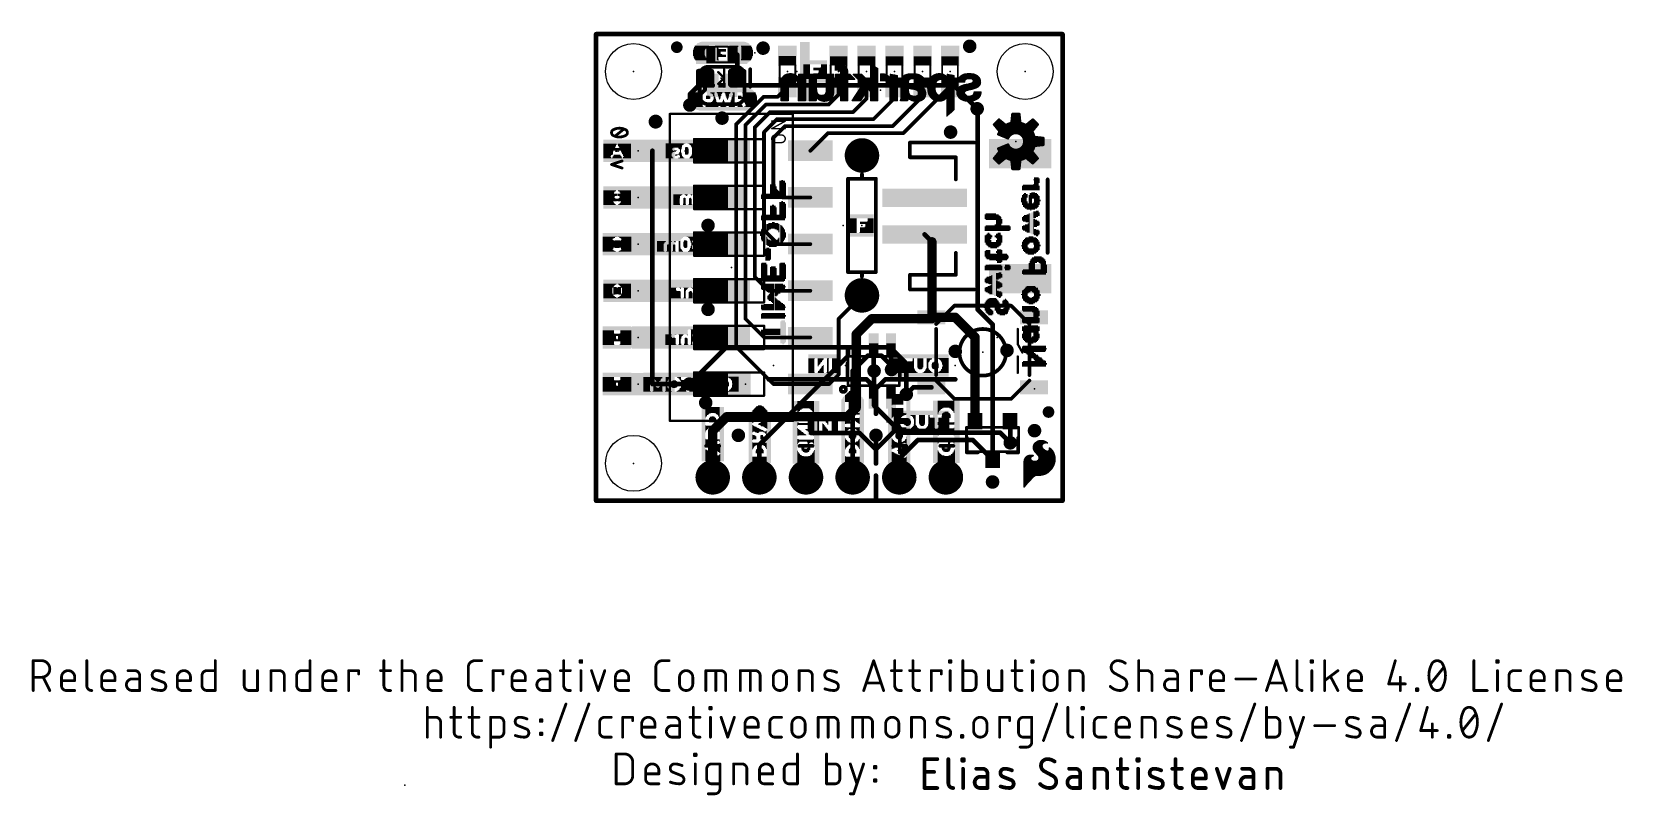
# Model space of a CAD drawing. Extents: x -30.7 to 55.9, y -16 to 25.5.
import ezdxf

# ---------------------------------------------------------------- set-up
doc = ezdxf.new("R2010")
doc.units = 0
for name, color, linetype in [('1', 12, 'CONTINUOUS'), ('16', 53, 'CONTINUOUS'), ('17', 254, 'CONTINUOUS'), ('18', 110, 'CONTINUOUS'), ('20', 53, 'CONTINUOUS'), ('21', 41, 'CONTINUOUS'), ('22', 40, 'CONTINUOUS'), ('23', 53, 'CONTINUOUS'), ('24', 53, 'CONTINUOUS'), ('51', 53, 'CONTINUOUS')]:
    doc.layers.add(name, color=color, linetype=linetype)

# ---------------------------------------------------------------- blocks, each defined once
blk = doc.blocks.new('RECT')
blk.add_solid([(-0.5, -0.5), (0.5, -0.5), (-0.5, 0.5), (0.5, 0.5)])
blk = doc.blocks.new('RECT160000X160000R30')
at = {"const_width": 0.15}
blk.add_lwpolyline([(0.425, -0.35), (0.425, 0.35, 0.4142), (0.35, 0.425), (-0.35, 0.425, 0.4142), (-0.425, 0.35), (-0.425, -0.35, 0.4142), (-0.35, -0.425), (0.35, -0.425, 0.4142)], format="xyb", close=True, dxfattribs=at)
blk.add_solid([(-0.3754, -0.3754), (0.3754, -0.3754), (-0.3754, 0.3754), (0.3754, 0.3754)])
blk = doc.blocks.new('PIE')
at = {"const_width": 0.5}
blk.add_lwpolyline([(0, -0.25, 1), (0, 0.25, 1), (0, -0.25)], format="xyb", dxfattribs=at)
blk = doc.blocks.new('ROUNDP')
at = {"const_width": 0.5}
blk.add_lwpolyline([(0, -0.25, 1), (0, 0.25, 1), (0, -0.25)], format="xyb", dxfattribs=at)
blk = doc.blocks.new('ROUNDV')
at = {"const_width": 0.5}
blk.add_lwpolyline([(0, -0.25, 1), (0, 0.25, 1), (0, -0.25)], format="xyb", dxfattribs=at)

msp = doc.modelspace()

# ---------------------------------------------------------------- linework, layer by layer
at = {"layer": '1'}
for points, const_width in [([(0, 25.4), (0, 0)], 0.254), ([(25.4, 25.4), (0, 25.4)], 0.254), ([(25.4, 0), (25.4, 25.4)], 0.254), ([(7.6826, 24.2824), (7.6826, 23.014)], 0.254), ([(5.9302, 23.0124), (5.9302, 22.364)], 0.2032), ([(7.6842, 23.0124), (7.6826, 23.014)], 0.254), ([(10.414, 22.518), (9.8806, 21.9846)], 0.2032), ([(13.208, 22.518), (13.208, 22.1116)], 0.2032), ([(14.732, 22.518), (14.732, 21.8948)], 0.2032), ([(16.256, 21.9202), (16.256, 22.518)], 0.2032), ([(19.2414, 22.518), (16.7386, 20.0152)], 0.2032), ([(17.78, 22.518), (17.78, 22.0218)], 0.2032), ([(19.2786, 22.518), (19.2414, 22.518)], 0.2032), ([(5.9302, 22.364), (5.1054, 21.5392)], 0.2032), ([(9.1186, 21.9846), (7.62, 20.486)], 0.2032), ([(9.2456, 21.5646), (8.128, 20.447)], 0.2032), ([(9.8806, 21.9846), (9.1186, 21.9846)], 0.2032), ([(12.661, 21.5646), (9.2456, 21.5646)], 0.2032), ([(13.208, 22.1116), (12.661, 21.5646)], 0.2032), ([(14.732, 21.8948), (13.9954, 21.1582)], 0.2032), ([(15.113, 20.7772), (16.256, 21.9202)], 0.2032), ([(17.78, 22.0218), (16.1544, 20.3962)], 0.2032), ([(9.4742, 21.1582), (8.636, 20.32)], 0.2032), ([(9.144, 20.066), (9.8552, 20.7772)], 0.2032), ([(13.9954, 21.1582), (9.4742, 21.1582)], 0.2032), ([(9.8552, 20.7772), (15.113, 20.7772)], 0.2032), ([(20.7772, 21.3106), (20.7518, 21.336)], 0.254), ([(20.7772, 21.3106), (20.7772, 10.414)], 0.254), ([(7.62, 8.382), (7.62, 20.486)], 0.2032), ([(8.128, 20.447), (8.128, 9.906)], 0.2032), ([(8.636, 20.32), (8.636, 12.192)], 0.2032), ([(9.144, 14.732), (9.144, 20.066)], 0.2032), ([(10.287, 20.3962), (9.652, 19.7612)], 0.2032), ([(16.1544, 20.3962), (10.287, 20.3962)], 0.2032), ([(11.666, 19.05), (12.6312, 20.0152)], 0.2032), ([(12.6312, 20.0152), (16.7386, 20.0152)], 0.2032), ([(3.066, 19.05), (3.066, 16.51)], 0.254), ([(9.652, 19.7612), (9.652, 17.018)], 0.2032), ([(3.066, 13.97), (3.066, 16.51)], 0.254), ([(9.652, 17.018), (10.16, 16.51)], 0.2032), ([(10.16, 16.51), (11.666, 16.51)], 0.2032), ([(9.906, 13.97), (9.144, 14.732)], 0.2032), ([(3.066, 11.43), (3.066, 13.97)], 0.254), ([(11.666, 13.97), (9.906, 13.97)], 0.2032), ([(17.89, 14.494), (18.288, 14.096)], 0.254), ([(18.288, 9.906), (18.288, 14.096)], 0.508), ([(8.636, 12.192), (9.398, 11.43)], 0.2032), ([(3.066, 8.89), (3.066, 11.43)], 0.254), ([(9.398, 11.43), (11.666, 11.43)], 0.2032), ([(13.208, 9.906), (14.478, 11.176)], 0.2032), ([(21.59, 9.6012), (20.7772, 10.414)], 0.254), ([(8.128, 9.906), (9.144, 8.89)], 0.2032), ([(13.208, 6.858), (13.208, 9.906)], 0.2032), ([(14.163, 9.0576), (15.0114, 9.906)], 0.508), ([(15.0114, 9.906), (18.1864, 9.906)], 0.508), ([(18.2626, 9.9822), (19.558, 9.9822)], 0.508), ([(18.1864, 9.906), (18.2626, 9.9822)], 0.254), ([(18.1864, 9.906), (18.288, 9.906)], 0.254), ([(19.558, 9.9822), (20.64, 8.9002)], 0.508), ([(21.59, 2.2274), (21.59, 9.6012)], 0.254), ([(3.066, 6.35), (3.066, 8.89)], 0.254), ([(9.144, 8.89), (11.666, 8.89)], 0.2032), ([(14.163, 8.4363), (14.163, 9.0576)], 0.508), ([(14.163, 5.6861), (14.163, 8.4363)], 0.508), ([(20.64, 8.9002), (20.64, 4.3274)], 0.508), ([(9.652, 6.35), (7.62, 8.382)], 0.2032), ([(15.113, 8.4363), (15.113, 7.0866)], 0.254), ([(16.063, 8.4363), (16.063, 7.1628)], 0.254), ([(12.7, 6.35), (13.208, 6.858)], 0.2032), ([(15.113, 7.0866), (15.1384, 7.0612)], 0.254), ([(16.063, 7.1628), (16.0884, 7.1374)], 0.254), ([(3.066, 6.35), (5.08, 6.35)], 0.254), ([(11.666, 6.35), (9.652, 6.35)], 0.2032), ([(11.666, 6.35), (12.7, 6.35)], 0.2032), ([(17.2755, 6.1722), (16.891, 5.7877)], 0.254), ([(18.2626, 6.1722), (17.2755, 6.1722)], 0.254), ([(14.163, 5.0444), (13.6906, 4.572)], 0.508), ([(14.163, 5.0444), (14.163, 5.6861)], 0.508), ([(16.8402, 5.6861), (16.063, 5.6861)], 0.254), ([(16.891, 5.7369), (16.8402, 5.6861)], 0.254), ([(16.891, 5.7369), (16.891, 5.7877)], 0.254), ([(6.35, 3.81), (7.112, 4.572)], 0.508), ([(13.6906, 4.572), (7.112, 4.572)], 0.508), ([(22.54, 4.3274), (22.5552, 4.3122)], 0.254), ([(22.5552, 4.3122), (22.5552, 3.1496)], 0.254), ([(6.35, 1.27), (6.35, 3.81)], 0.508), ([(17.526, 3.302), (16.51, 2.286)], 0.254), ([(20.5154, 3.302), (17.526, 3.302)], 0.254), ([(21.59, 2.2274), (20.5154, 3.302)], 0.254), ([(16.51, 2.286), (16.51, 1.27)], 0.254), ([(0, 0), (25.4, 0)], 0.254)]:
    msp.add_lwpolyline(points, dxfattribs=dict(at, const_width=const_width))
for points, const_width in [([(0.0635, 25.4, 1), (-0.0635, 25.4)], 0.127), ([(0, 25.4635, 1), (0, 25.3365)], 0.127), ([(25.4635, 25.4, 1), (25.3365, 25.4)], 0.127), ([(25.4, 25.3365, 1), (25.4, 25.4635)], 0.127), ([(7.7461, 24.2824, 1), (7.6191, 24.2824)], 0.127), ([(5.981, 23.0124, 1), (5.8794, 23.0124)], 0.1016), ([(7.7275, 23.0589, 1), (7.6377, 22.9691)], 0.127), ([(7.6191, 23.014, 1), (7.7461, 23.014)], 0.127), ([(7.6393, 22.9675, 1), (7.7291, 23.0573)], 0.127), ([(10.4499, 22.4821, 1), (10.3781, 22.5539)], 0.1016), ([(13.2588, 22.518, 1), (13.1572, 22.518)], 0.1016), ([(14.7828, 22.518, 1), (14.6812, 22.518)], 0.1016), ([(16.3068, 22.518, 1), (16.2052, 22.518)], 0.1016), ([(17.8308, 22.518, 1), (17.7292, 22.518)], 0.1016), ([(19.2414, 22.5688, 1), (19.2414, 22.4672)], 0.1016), ([(19.2773, 22.4821, 1), (19.2055, 22.5539)], 0.1016), ([(19.2786, 22.4672, 1), (19.2786, 22.5688)], 0.1016), ([(5.8794, 22.364, 1), (5.981, 22.364)], 0.1016), ([(5.9661, 22.3281, 1), (5.8943, 22.3999)], 0.1016), ([(9.1186, 22.0354, 1), (9.1186, 21.9338)], 0.1016), ([(9.1545, 21.9487, 1), (9.0827, 22.0205)], 0.1016), ([(9.2456, 21.6154, 1), (9.2456, 21.5138)], 0.1016), ([(9.2815, 21.5287, 1), (9.2097, 21.6005)], 0.1016), ([(9.8447, 22.0205, 1), (9.9165, 21.9487)], 0.1016), ([(9.8806, 21.9338, 1), (9.8806, 22.0354)], 0.1016), ([(12.661, 21.5138, 1), (12.661, 21.6154)], 0.1016), ([(13.1572, 22.1116, 1), (13.2588, 22.1116)], 0.1016), ([(13.2439, 22.0757, 1), (13.1721, 22.1475)], 0.1016), ([(14.6812, 21.8948, 1), (14.7828, 21.8948)], 0.1016), ([(14.7679, 21.8589, 1), (14.6961, 21.9307)], 0.1016), ([(16.2052, 21.9202, 1), (16.3068, 21.9202)], 0.1016), ([(16.2919, 21.8843, 1), (16.2201, 21.9561)], 0.1016), ([(17.7292, 22.0218, 1), (17.8308, 22.0218)], 0.1016), ([(17.8159, 21.9859, 1), (17.7441, 22.0577)], 0.1016), ([(5.0695, 21.5751, 1), (5.1413, 21.5033)], 0.1016), ([(9.4742, 21.209, 1), (9.4742, 21.1074)], 0.1016), ([(9.5101, 21.1223, 1), (9.4383, 21.1941)], 0.1016), ([(9.8552, 20.828, 1), (9.8552, 20.7264)], 0.1016), ([(9.8911, 20.7413, 1), (9.8193, 20.8131)], 0.1016), ([(12.6251, 21.6005, 1), (12.6969, 21.5287)], 0.1016), ([(13.9595, 21.1941, 1), (14.0313, 21.1223)], 0.1016), ([(13.9954, 21.1074, 1), (13.9954, 21.209)], 0.1016), ([(15.0771, 20.8131, 1), (15.1489, 20.7413)], 0.1016), ([(15.113, 20.7264, 1), (15.113, 20.828)], 0.1016), ([(20.7967, 21.3809, 1), (20.7069, 21.2911)], 0.127), ([(20.8407, 21.3106, 1), (20.7137, 21.3106)], 0.127), ([(20.7323, 21.2657, 1), (20.8221, 21.3555)], 0.127), ([(7.6708, 20.486, 1), (7.5692, 20.486)], 0.1016), ([(7.5841, 20.5219, 1), (7.6559, 20.4501)], 0.1016), ([(8.1788, 20.447, 1), (8.0772, 20.447)], 0.1016), ([(8.0921, 20.4829, 1), (8.1639, 20.4111)], 0.1016), ([(8.6868, 20.32, 1), (8.5852, 20.32)], 0.1016), ([(8.6001, 20.3559, 1), (8.6719, 20.2841)], 0.1016), ([(9.1948, 20.066, 1), (9.0932, 20.066)], 0.1016), ([(9.1081, 20.1019, 1), (9.1799, 20.0301)], 0.1016), ([(10.287, 20.447, 1), (10.287, 20.3454)], 0.1016), ([(10.3229, 20.3603, 1), (10.2511, 20.4321)], 0.1016), ([(12.6312, 20.066, 1), (12.6312, 19.9644)], 0.1016), ([(12.6671, 19.9793, 1), (12.5953, 20.0511)], 0.1016), ([(16.1185, 20.4321, 1), (16.1903, 20.3603)], 0.1016), ([(16.1544, 20.3454, 1), (16.1544, 20.447)], 0.1016), ([(16.7027, 20.0511, 1), (16.7745, 19.9793)], 0.1016), ([(16.7386, 19.9644, 1), (16.7386, 20.066)], 0.1016), ([(3.1295, 19.05, 1), (3.0025, 19.05)], 0.127), ([(9.7028, 19.7612, 1), (9.6012, 19.7612)], 0.1016), ([(9.6161, 19.7971, 1), (9.6879, 19.7253)], 0.1016), ([(11.6301, 19.0859, 1), (11.7019, 19.0141)], 0.1016), ([(3.1295, 16.51, 1), (3.0025, 16.51)], 0.127), ([(3.0025, 16.51, 1), (3.1295, 16.51)], 0.127), ([(9.6879, 17.0539, 1), (9.6161, 16.9821)], 0.1016), ([(9.6012, 17.018, 1), (9.7028, 17.018)], 0.1016), ([(10.16, 16.5608, 1), (10.16, 16.4592)], 0.1016), ([(10.1241, 16.4741, 1), (10.1959, 16.5459)], 0.1016), ([(11.666, 16.4592, 1), (11.666, 16.5608)], 0.1016), ([(9.1799, 14.7679, 1), (9.1081, 14.6961)], 0.1016), ([(9.0932, 14.732, 1), (9.1948, 14.732)], 0.1016), ([(3.1295, 13.97, 1), (3.0025, 13.97)], 0.127), ([(3.0025, 13.97, 1), (3.1295, 13.97)], 0.127), ([(9.906, 14.0208, 1), (9.906, 13.9192)], 0.1016), ([(9.8701, 13.9341, 1), (9.9419, 14.0059)], 0.1016), ([(11.666, 13.9192, 1), (11.666, 14.0208)], 0.1016), ([(17.9349, 14.5389, 1), (17.8451, 14.4491)], 0.127), ([(18.415, 14.096, 1), (18.161, 14.096)], 0.254), ([(18.2431, 14.0511, 1), (18.3329, 14.1409)], 0.127), ([(8.6719, 12.2279, 1), (8.6001, 12.1561)], 0.1016), ([(8.5852, 12.192, 1), (8.6868, 12.192)], 0.1016), ([(3.1295, 11.43, 1), (3.0025, 11.43)], 0.127), ([(3.0025, 11.43, 1), (3.1295, 11.43)], 0.127), ([(9.398, 11.4808, 1), (9.398, 11.3792)], 0.1016), ([(9.3621, 11.3941, 1), (9.4339, 11.4659)], 0.1016), ([(11.666, 11.3792, 1), (11.666, 11.4808)], 0.1016), ([(14.5139, 11.1401, 1), (14.4421, 11.2119)], 0.1016), ([(20.8221, 10.4589, 1), (20.7323, 10.3691)], 0.127), ([(20.7137, 10.414, 1), (20.8407, 10.414)], 0.127), ([(8.1639, 9.9419, 1), (8.0921, 9.8701)], 0.1016), ([(8.0772, 9.906, 1), (8.1788, 9.906)], 0.1016), ([(13.2588, 9.906, 1), (13.1572, 9.906)], 0.1016), ([(13.1721, 9.9419, 1), (13.2439, 9.8701)], 0.1016), ([(15.0114, 10.033, 1), (15.0114, 9.779)], 0.254), ([(15.1012, 9.8162, 1), (14.9216, 9.9958)], 0.254), ([(18.2626, 10.1092, 1), (18.2626, 9.8552)], 0.254), ([(18.161, 9.906, 1), (18.415, 9.906)], 0.254), ([(18.1864, 9.779, 1), (18.1864, 10.033)], 0.254), ([(18.1864, 9.9695, 1), (18.1864, 9.8425)], 0.127), ([(18.1415, 9.9509, 1), (18.2313, 9.8611)], 0.127), ([(18.3075, 9.9373, 1), (18.2177, 10.0271)], 0.127), ([(18.288, 9.8425, 1), (18.288, 9.9695)], 0.127), ([(19.6478, 10.072, 1), (19.4682, 9.8924)], 0.254), ([(19.558, 9.8552, 1), (19.558, 10.1092)], 0.254), ([(21.6535, 9.6012, 1), (21.5265, 9.6012)], 0.127), ([(21.5451, 9.5563, 1), (21.6349, 9.6461)], 0.127), ([(3.1295, 8.89, 1), (3.0025, 8.89)], 0.127), ([(3.0025, 8.89, 1), (3.1295, 8.89)], 0.127), ([(9.144, 8.9408, 1), (9.144, 8.8392)], 0.1016), ([(9.1081, 8.8541, 1), (9.1799, 8.9259)], 0.1016), ([(11.666, 8.8392, 1), (11.666, 8.9408)], 0.1016), ([(14.29, 9.0576, 1), (14.036, 9.0576)], 0.254), ([(14.0732, 9.1474, 1), (14.2528, 8.9678)], 0.254), ([(14.29, 8.4363, 1), (14.036, 8.4363)], 0.254), ([(20.767, 8.9002, 1), (20.513, 8.9002)], 0.254), ([(20.5502, 8.8104, 1), (20.7298, 8.99)], 0.254), ([(7.6559, 8.4179, 1), (7.5841, 8.3461)], 0.1016), ([(7.5692, 8.382, 1), (7.6708, 8.382)], 0.1016), ([(14.036, 8.4363, 1), (14.29, 8.4363)], 0.254), ([(15.1765, 8.4363, 1), (15.0495, 8.4363)], 0.127), ([(16.1265, 8.4363, 1), (15.9995, 8.4363)], 0.127), ([(13.2439, 6.8221, 1), (13.1721, 6.8939)], 0.1016), ([(15.1579, 7.1315, 1), (15.0681, 7.0417)], 0.127), ([(15.0495, 7.0866, 1), (15.1765, 7.0866)], 0.127), ([(15.0935, 7.0163, 1), (15.1833, 7.1061)], 0.127), ([(16.1079, 7.2077, 1), (16.0181, 7.1179)], 0.127), ([(15.9995, 7.1628, 1), (16.1265, 7.1628)], 0.127), ([(16.0435, 7.0925, 1), (16.1333, 7.1823)], 0.127), ([(3.066, 6.4135, 1), (3.066, 6.2865)], 0.127), ([(3.0025, 6.35, 1), (3.1295, 6.35)], 0.127), ([(5.08, 6.2865, 1), (5.08, 6.4135)], 0.127), ([(9.652, 6.4008, 1), (9.652, 6.2992)], 0.1016), ([(9.6161, 6.3141, 1), (9.6879, 6.3859)], 0.1016), ([(11.666, 6.4008, 1), (11.666, 6.2992)], 0.1016), ([(11.666, 6.2992, 1), (11.666, 6.4008)], 0.1016), ([(12.6641, 6.3859, 1), (12.7359, 6.3141)], 0.1016), ([(12.7, 6.2992, 1), (12.7, 6.4008)], 0.1016), ([(13.1572, 6.858, 1), (13.2588, 6.858)], 0.1016), ([(17.2755, 6.2357, 1), (17.2755, 6.1087)], 0.127), ([(17.3204, 6.1273, 1), (17.2306, 6.2171)], 0.127), ([(18.2626, 6.1087, 1), (18.2626, 6.2357)], 0.127), ([(14.29, 5.6861, 1), (14.036, 5.6861)], 0.254), ([(14.036, 5.6861, 1), (14.29, 5.6861)], 0.254), ([(14.2528, 4.9546, 1), (14.0732, 5.1342)], 0.254), ([(16.063, 5.7496, 1), (16.063, 5.6226)], 0.127), ([(16.7953, 5.731, 1), (16.8851, 5.6412)], 0.127), ([(16.9545, 5.7877, 1), (16.8275, 5.7877)], 0.127), ([(16.8461, 5.8326, 1), (16.9359, 5.7428)], 0.127), ([(16.8275, 5.7369, 1), (16.9545, 5.7369)], 0.127), ([(16.8402, 5.6226, 1), (16.8402, 5.7496)], 0.127), ([(16.9359, 5.692, 1), (16.8461, 5.7818)], 0.127), ([(7.112, 4.699, 1), (7.112, 4.445)], 0.254), ([(7.2018, 4.4822, 1), (7.0222, 4.6618)], 0.254), ([(13.6008, 4.6618, 1), (13.7804, 4.4822)], 0.254), ([(13.6906, 4.445, 1), (13.6906, 4.699)], 0.254), ([(14.036, 5.0444, 1), (14.29, 5.0444)], 0.254), ([(20.513, 4.3274, 1), (20.767, 4.3274)], 0.254), ([(22.5849, 4.3723, 1), (22.4951, 4.2825)], 0.127), ([(22.6187, 4.3122, 1), (22.4917, 4.3122)], 0.127), ([(22.5103, 4.2673, 1), (22.6001, 4.3571)], 0.127), ([(6.477, 3.81, 1), (6.223, 3.81)], 0.254), ([(6.2602, 3.8998, 1), (6.4398, 3.7202)], 0.254), ([(17.526, 3.3655, 1), (17.526, 3.2385)], 0.127), ([(17.5709, 3.2571, 1), (17.4811, 3.3469)], 0.127), ([(20.5603, 3.3469, 1), (20.4705, 3.2571)], 0.127), ([(20.5154, 3.2385, 1), (20.5154, 3.3655)], 0.127), ([(22.4917, 3.1496, 1), (22.6187, 3.1496)], 0.127), ([(16.5735, 2.286, 1), (16.4465, 2.286)], 0.127), ([(16.4651, 2.3309, 1), (16.5549, 2.2411)], 0.127), ([(21.5265, 2.2274, 1), (21.6535, 2.2274)], 0.127), ([(21.5451, 2.1825, 1), (21.6349, 2.2723)], 0.127), ([(6.223, 1.27, 1), (6.477, 1.27)], 0.254), ([(16.4465, 1.27, 1), (16.5735, 1.27)], 0.127), ([(0, 0.0635, 1), (0, -0.0635)], 0.127), ([(-0.0635, 0, 1), (0.0635, 0)], 0.127), ([(25.3365, 0, 1), (25.4635, 0)], 0.127), ([(25.4, -0.0635, 1), (25.4, 0.0635)], 0.127)]:
    msp.add_lwpolyline(points, format="xyb", dxfattribs=dict(at, const_width=const_width))
at = {"layer": '16'}
for points, const_width in [([(0, 25.4), (0, 0)], 0.254), ([(25.4, 25.4), (0, 25.4)], 0.254), ([(25.4, 0), (25.4, 25.4)], 0.254), ([(5.1054, 22.1234), (5.588, 22.606)], 0.254), ([(5.588, 22.606), (6.35, 22.606)], 0.254), ([(19.4818, 22.606), (7.366, 22.606)], 0.254), ([(20.7518, 21.336), (19.4818, 22.606)], 0.254), ([(5.1054, 21.5392), (5.1054, 22.1234)], 0.254), ([(1.0301, 19.8476), (1.5099, 20.2314)], 0.1524), ([(0.8382, 18.8852), (0.8382, 19.365)], 0.1524), ([(1.7018, 19.1251), (0.8382, 19.1251)], 0.1524), ([(1.5099, 18.8852), (1.7018, 19.1251)], 0.1524), ([(0.8382, 18.3021), (1.4139, 18.494)], 0.1524), ([(1.4139, 18.1102), (0.8382, 18.3021)], 0.1524), ([(7.0866, 8.3566), (5.08, 6.35)], 0.254), ([(13.716, 8.3566), (7.0866, 8.3566)], 0.254), ([(8.89, 3.048), (13.716, 7.874)], 0.254), ([(16.002, 8.3566), (13.716, 8.3566)], 0.254), ([(13.716, 7.874), (13.716, 8.3566)], 0.254), ([(13.97, 7.0612), (14.8082, 7.8994)], 0.254), ([(15.5296, 7.8994), (14.8082, 7.8994)], 0.254), ([(16.0884, 7.3406), (15.5296, 7.8994)], 0.254), ([(16.891, 7.4676), (16.002, 8.3566)], 0.254), ([(13.97, 1.27), (13.97, 7.0612)], 0.254), ([(15.1384, 7.0612), (15.1384, 5.1816)], 0.254), ([(16.0884, 7.1374), (16.0884, 7.3406)], 0.254), ([(16.891, 5.7877), (16.891, 7.4676)], 0.254), ([(15.1384, 5.1816), (16.6116, 3.7084)], 0.254), ([(16.6116, 3.7084), (21.9964, 3.7084)], 0.254), ([(21.9964, 3.7084), (22.5552, 3.1496)], 0.254), ([(8.89, 1.27), (8.89, 3.048)], 0.254), ([(0, 0), (25.4, 0)], 0.254)]:
    msp.add_lwpolyline(points, dxfattribs=dict(at, const_width=const_width))
for points, const_width in [([(0.0635, 25.4, 1), (-0.0635, 25.4)], 0.127), ([(0, 25.4635, 1), (0, 25.3365)], 0.127), ([(25.4635, 25.4, 1), (25.3365, 25.4)], 0.127), ([(25.4, 25.3365, 1), (25.4, 25.4635)], 0.127), ([(5.588, 22.6695, 1), (5.588, 22.5425)], 0.127), ([(5.6329, 22.5611, 1), (5.5431, 22.6509)], 0.127), ([(6.35, 22.5425, 1), (6.35, 22.6695)], 0.127), ([(7.366, 22.6695, 1), (7.366, 22.5425)], 0.127), ([(19.5267, 22.6509, 1), (19.4369, 22.5611)], 0.127), ([(19.4818, 22.5425, 1), (19.4818, 22.6695)], 0.127), ([(5.1689, 22.1234, 1), (5.0419, 22.1234)], 0.127), ([(5.0605, 22.1683, 1), (5.1503, 22.0785)], 0.127), ([(5.0419, 21.5392, 1), (5.1689, 21.5392)], 0.127), ([(20.7069, 21.2911, 1), (20.7967, 21.3809)], 0.127), ([(0.9581, 20.2074, 0.3205), (0.8382, 20.0395)], 0.1524), ([(0.8382, 20.0395, 0.3205), (0.9581, 19.8715)], 0.1524), ([(0.8763, 20.0395, 1), (0.8001, 20.0395)], 0.0762), ([(0.8001, 20.0395, 1), (0.8763, 20.0395)], 0.0762), ([(1.27, 20.2794, 0.1139), (0.9581, 20.2074)], 0.1524), ([(0.9414, 20.2416, 1), (0.9748, 20.1731)], 0.0762), ([(0.9748, 19.9058, 1), (0.9414, 19.8373)], 0.0762), ([(0.9581, 19.8715, 0.1139), (1.27, 19.7996)], 0.1524), ([(0.9705, 20.1714, 1), (0.9458, 20.2434)], 0.0762), ([(0.9458, 19.8355, 1), (0.9705, 19.9076)], 0.0762), ([(1.5819, 20.2074, 0.1139), (1.27, 20.2794)], 0.1524), ([(1.27, 20.3175, 1), (1.27, 20.2413)], 0.0762), ([(1.27, 19.7996, 0.1139), (1.5819, 19.8715)], 0.1524), ([(1.27, 20.2413, 1), (1.27, 20.3175)], 0.0762), ([(1.5337, 20.2016, 1), (1.4861, 20.2611)], 0.0762), ([(1.5942, 20.2434, 1), (1.5695, 20.1713)], 0.0762), ([(1.5695, 19.9076, 1), (1.5942, 19.8355)], 0.0762), ([(1.7018, 20.0395, 0.3205), (1.5819, 20.2074)], 0.1524), ([(1.5819, 19.8715, 0.3205), (1.7018, 20.0395)], 0.1524), ([(1.5652, 20.1731, 1), (1.5985, 20.2416)], 0.0762), ([(1.5985, 19.8373, 1), (1.5652, 19.9058)], 0.0762), ([(1.7399, 20.0395, 1), (1.6637, 20.0395)], 0.0762), ([(1.6637, 20.0395, 1), (1.7399, 20.0395)], 0.0762), ([(0.8763, 19.365, 1), (0.8001, 19.365)], 0.0762), ([(0.8382, 19.1632, 1), (0.8382, 19.087)], 0.0762), ([(1.0063, 19.8773, 1), (1.0539, 19.8178)], 0.0762), ([(1.27, 19.8377, 1), (1.27, 19.7615)], 0.0762), ([(1.27, 19.7615, 1), (1.27, 19.8377)], 0.0762), ([(1.7316, 19.1013, 1), (1.672, 19.1489)], 0.0762), ([(1.7018, 19.087, 1), (1.7018, 19.1632)], 0.0762), ([(0.8001, 18.8852, 1), (0.8763, 18.8852)], 0.0762), ([(0.8502, 18.3383, 1), (0.8262, 18.266)], 0.0762), ([(0.8262, 18.3383, 1), (0.8502, 18.266)], 0.0762), ([(1.426, 18.4579, 1), (1.4019, 18.5302)], 0.0762), ([(1.4801, 18.909, 1), (1.5396, 18.8614)], 0.0762), ([(1.4019, 18.0741, 1), (1.426, 18.1463)], 0.0762), ([(7.0866, 8.4201, 1), (7.0866, 8.2931)], 0.127), ([(7.1315, 8.3117, 1), (7.0417, 8.4015)], 0.127), ([(13.716, 8.4201, 1), (13.716, 8.2931)], 0.127), ([(13.7795, 8.3566, 1), (13.6525, 8.3566)], 0.127), ([(13.6525, 7.874, 1), (13.7795, 7.874)], 0.127), ([(13.7609, 7.8291, 1), (13.6711, 7.9189)], 0.127), ([(13.716, 8.2931, 1), (13.716, 8.4201)], 0.127), ([(14.8082, 7.9629, 1), (14.8082, 7.8359)], 0.127), ([(14.8531, 7.8545, 1), (14.7633, 7.9443)], 0.127), ([(15.5745, 7.9443, 1), (15.4847, 7.8545)], 0.127), ([(15.5296, 7.8359, 1), (15.5296, 7.9629)], 0.127), ([(16.0469, 8.4015, 1), (15.9571, 8.3117)], 0.127), ([(16.002, 8.2931, 1), (16.002, 8.4201)], 0.127), ([(14.0335, 7.0612, 1), (13.9065, 7.0612)], 0.127), ([(13.9251, 7.1061, 1), (14.0149, 7.0163)], 0.127), ([(15.2019, 7.0612, 1), (15.0749, 7.0612)], 0.127), ([(16.1519, 7.3406, 1), (16.0249, 7.3406)], 0.127), ([(16.0249, 7.1374, 1), (16.1519, 7.1374)], 0.127), ([(16.0435, 7.2957, 1), (16.1333, 7.3855)], 0.127), ([(16.9545, 7.4676, 1), (16.8275, 7.4676)], 0.127), ([(16.8461, 7.4227, 1), (16.9359, 7.5125)], 0.127), ([(5.0351, 6.3949, 1), (5.1249, 6.3051)], 0.127), ([(15.1833, 5.2265, 1), (15.0935, 5.1367)], 0.127), ([(15.0749, 5.1816, 1), (15.2019, 5.1816)], 0.127), ([(16.8275, 5.7877, 1), (16.9545, 5.7877)], 0.127), ([(16.6116, 3.7719, 1), (16.6116, 3.6449)], 0.127), ([(16.5667, 3.6635, 1), (16.6565, 3.7533)], 0.127), ([(22.0413, 3.7533, 1), (21.9515, 3.6635)], 0.127), ([(21.9964, 3.6449, 1), (21.9964, 3.7719)], 0.127), ([(8.9535, 3.048, 1), (8.8265, 3.048)], 0.127), ([(8.8451, 3.0929, 1), (8.9349, 3.0031)], 0.127), ([(22.5103, 3.1047, 1), (22.6001, 3.1945)], 0.127), ([(8.8265, 1.27, 1), (8.9535, 1.27)], 0.127), ([(13.9065, 1.27, 1), (14.0335, 1.27)], 0.127), ([(0, 0.0635, 1), (0, -0.0635)], 0.127), ([(-0.0635, 0, 1), (0.0635, 0)], 0.127), ([(25.3365, 0, 1), (25.4635, 0)], 0.127), ([(25.4, -0.0635, 1), (25.4, 0.0635)], 0.127)]:
    msp.add_lwpolyline(points, format="xyb", dxfattribs=dict(at, const_width=const_width))
at = {"layer": '20', "const_width": 0.2032}
for points in [[(0, 0), (0, 25.4)], [(0, 25.4), (25.4, 25.4)], [(25.4, 25.4), (25.4, 0)], [(25.4, 0), (0, 0)]]:
    msp.add_lwpolyline(points, dxfattribs=at)
at = {"layer": '20', "const_width": 0.1016}
for points in [[(0.0508, 25.4, 1), (-0.0508, 25.4)], [(0, 25.4508, 1), (0, 25.3492)], [(25.4508, 25.4, 1), (25.3492, 25.4)], [(25.4, 25.3492, 1), (25.4, 25.4508)], [(0, 0.0508, 1), (0, -0.0508)], [(-0.0508, 0, 1), (0.0508, 0)], [(25.3492, 0, 1), (25.4508, 0)], [(25.4, -0.0508, 1), (25.4, 0.0508)]]:
    msp.add_lwpolyline(points, format="xyb", dxfattribs=at)
at = {"layer": '20'}
for centre in [(2.032, 23.368), (23.368, 23.368), (2.032, 2.032)]:
    msp.add_circle(centre, 1.524, dxfattribs=at)
at = {"layer": '21'}
for points, const_width in [([(8.3947, 23.4886), (8.3947, 22.5362)], 0.2032), ([(2.929, 20.7081), (2.9524, 20.7753)], 0.127), ([(2.9524, 20.7753), (2.9903, 20.8355)], 0.127), ([(2.9856, 20.828), (3.4914, 20.828)], 0.127), ([(2.9903, 20.8355), (3.0405, 20.8857)], 0.127), ([(3.0405, 20.8857), (3.1007, 20.9236)], 0.127), ([(3.1007, 20.9236), (3.1679, 20.947)], 0.127), ([(3.1679, 20.947), (3.2385, 20.955)], 0.127), ([(3.2385, 20.955), (3.3092, 20.947)], 0.127), ([(3.3092, 20.947), (3.3763, 20.9236)], 0.127), ([(3.3763, 20.9236), (3.4365, 20.8857)], 0.127), ([(3.4365, 20.8857), (3.4867, 20.8355)], 0.127), ([(3.4867, 20.8355), (3.5246, 20.7753)], 0.127), ([(3.5246, 20.7753), (3.548, 20.7081)], 0.127), ([(2.921, 20.6375), (2.929, 20.7081)], 0.127), ([(2.929, 20.5669), (2.921, 20.6375)], 0.127), ([(2.9282, 20.701), (3.5488, 20.701)], 0.127), ([(2.9282, 20.574), (3.5488, 20.574)], 0.127), ([(2.9524, 20.4997), (2.929, 20.5669)], 0.127), ([(2.9903, 20.4395), (2.9524, 20.4997)], 0.127), ([(2.9856, 20.447), (3.4914, 20.447)], 0.127), ([(3.0405, 20.3893), (2.9903, 20.4395)], 0.127), ([(3.1007, 20.3514), (3.0405, 20.3893)], 0.127), ([(3.1679, 20.328), (3.1007, 20.3514)], 0.127), ([(3.2385, 20.32), (3.1679, 20.328)], 0.127), ([(3.3092, 20.328), (3.2385, 20.32)], 0.127), ([(3.3763, 20.3514), (3.3092, 20.328)], 0.127), ([(3.4365, 20.3893), (3.3763, 20.3514)], 0.127), ([(3.4867, 20.4395), (3.4365, 20.3893)], 0.127), ([(3.5246, 20.4997), (3.4867, 20.4395)], 0.127), ([(3.548, 20.5669), (3.5246, 20.4997)], 0.127), ([(3.548, 20.7081), (3.556, 20.6375)], 0.127), ([(3.556, 20.6375), (3.548, 20.5669)], 0.127), ([(20.59, 19.494), (17.09, 19.494)], 0.2032), ([(17.09, 19.494), (17.09, 18.694)], 0.2032), ([(17.09, 18.694), (19.59, 18.694)], 0.2032), ([(19.59, 18.694), (19.59, 17.494)], 0.2032), ([(13.716, 12.446), (13.716, 17.526)], 0.2032), ([(13.716, 17.526), (14.478, 17.526)], 0.2032), ([(14.478, 17.526), (14.478, 17.78)], 0.2032), ([(14.478, 17.526), (15.24, 17.526)], 0.2032), ([(15.24, 17.526), (15.24, 12.446)], 0.2032), ([(24.59, 13.494), (24.59, 17.494)], 0.2032), ([(19.59, 13.494), (19.59, 12.294)], 0.2032), ([(14.478, 12.446), (13.716, 12.446)], 0.2032), ([(15.24, 12.446), (14.478, 12.446)], 0.2032), ([(14.478, 12.446), (14.478, 12.192)], 0.2032), ([(19.59, 12.294), (17.09, 12.294)], 0.2032), ([(17.09, 12.294), (17.09, 11.494)], 0.2032), ([(17.09, 11.494), (20.59, 11.494)], 0.2032), ([(19.5166, 10.6172), (22.5966, 10.6172)], 0.2032), ([(18.5166, 6.8372), (18.5166, 9.3472)], 0.2032), ([(23.5966, 9.3172), (23.5966, 6.8372)], 0.2032), ([(13.6906, 6.6318), (13.6906, 7.4906)], 0.2032), ([(16.5354, 7.4906), (16.5354, 6.6318)], 0.2032), ([(22.5966, 5.5372), (19.5166, 5.5372)], 0.2032), ([(14.351, 3.683), (11.7094, 3.683)], 0.254), ([(15.24, 2.794), (14.351, 3.683)], 0.254), ([(15.24, 2.794), (16.2306, 3.7846)], 0.254), ([(16.2306, 3.7846), (19.1262, 3.7846)], 0.254), ([(20.19, 2.6274), (20.19, 3.4274)], 0.2032), ([(22.99, 2.6274), (22.99, 3.4274)], 0.2032), ([(5.9944, 2.9803), (6.7056, 2.9803)], 0.2032), ([(6.35, 2.6247), (6.35, 3.3359)], 0.2032), ([(11.0744, 2.9803), (11.7856, 2.9803)], 0.2032), ([(15.24, 2.024), (15.24, 2.794)], 0.254), ([(16.1798, 2.9803), (16.891, 2.9803)], 0.2032), ([(16.5354, 2.6247), (16.5354, 3.3359)], 0.2032), ([(18.7452, 2.9803), (19.4564, 2.9803)], 0.2032), ([(20.79, 2.6274), (20.19, 2.6274)], 0.2032), ([(22.39, 2.6274), (22.99, 2.6274)], 0.2032), ([(23.837, 3.041), (23.807, 2.951)], 0.0762), ([(23.807, 2.951), (23.807, 2.871)], 0.0762), ([(23.807, 2.8956), (24.2906, 2.8956)], 0.0762), ([(23.807, 2.871), (23.827, 2.781)], 0.0762), ([(23.8139, 2.9718), (24.277, 2.9718)], 0.0762), ([(23.8185, 2.8194), (24.3486, 2.8194)], 0.0762), ([(23.827, 2.781), (23.877, 2.691)], 0.0762), ([(23.887, 3.121), (23.837, 3.041)], 0.0762), ([(23.8414, 3.048), (24.2955, 3.048)], 0.0762), ([(23.848, 2.7432), (24.4387, 2.7432)], 0.0762), ([(23.877, 2.691), (23.947, 2.611)], 0.0762), ([(23.977, 3.191), (23.887, 3.121)], 0.0762), ([(23.8911, 3.1242), (24.3834, 3.1242)], 0.0762), ([(23.898, 2.667), (24.8877, 2.667)], 0.0762), ([(23.947, 2.611), (24.027, 2.521)], 0.0762), ([(23.965, 2.5908), (24.9271, 2.5908)], 0.0762), ([(24.087, 3.251), (23.977, 3.191)], 0.0762), ([(23.9942, 3.2004), (24.4882, 3.2004)], 0.0762), ([(24.197, 3.271), (24.087, 3.251)], 0.0762), ([(24.297, 3.271), (24.197, 3.271)], 0.0762), ([(24.277, 3.001), (24.287, 3.031)], 0.0762), ([(24.277, 2.941), (24.277, 3.001)], 0.0762), ([(24.287, 2.901), (24.277, 2.941)], 0.0762), ([(24.287, 3.031), (24.297, 3.051)], 0.0762), ([(24.327, 2.841), (24.287, 2.901)], 0.0762), ([(24.387, 3.251), (24.297, 3.271)], 0.0762), ([(24.297, 3.051), (24.317, 3.081)], 0.0762), ([(24.317, 3.081), (24.357, 3.111)], 0.0762), ([(24.387, 2.781), (24.327, 2.841)], 0.0762), ([(24.357, 3.111), (24.397, 3.131)], 0.0762), ([(24.527, 3.181), (24.387, 3.251)], 0.0762), ([(24.427, 2.751), (24.387, 2.781)], 0.0762), ([(24.397, 3.131), (24.447, 3.141)], 0.0762), ([(24.457, 2.731), (24.427, 2.751)], 0.0762), ([(24.447, 3.141), (24.487, 3.151)], 0.0762), ([(24.497, 2.711), (24.457, 2.731)], 0.0762), ([(24.487, 3.151), (24.547, 3.151)], 0.0762), ([(24.577, 2.691), (24.497, 2.711)], 0.0762), ([(24.567, 3.151), (24.527, 3.181)], 0.0762), ([(24.547, 3.151), (24.567, 3.141)], 0.0762), ([(24.577, 3.141), (24.567, 3.151)], 0.0762), ([(24.567, 3.141), (24.577, 3.141)], 0.0762), ([(24.607, 2.691), (24.577, 2.691)], 0.0762), ([(24.637, 2.701), (24.607, 2.691)], 0.0762), ([(24.667, 2.731), (24.637, 2.701)], 0.0762), ([(24.677, 2.751), (24.667, 2.731)], 0.0762), ([(24.6731, 2.7432), (24.8362, 2.7432)], 0.0762), ([(24.687, 2.781), (24.677, 2.751)], 0.0762), ([(24.687, 2.871), (24.687, 2.781)], 0.0762), ([(24.767, 2.821), (24.687, 2.871)], 0.0762), ([(24.687, 2.8194), (24.7684, 2.8194)], 0.0762), ([(24.847, 2.731), (24.767, 2.821)], 0.0762), ([(24.917, 2.621), (24.847, 2.731)], 0.0762), ([(24.967, 2.471), (24.917, 2.621)], 0.0762), ([(23.317, 2.191), (23.307, 2.111)], 0.0762), ([(23.307, 2.111), (23.307, 0.741)], 0.0762), ([(23.307, 2.0574), (24.965, 2.0574)], 0.0762), ([(23.307, 1.9812), (24.9449, 1.9812)], 0.0762), ([(23.307, 1.905), (24.9114, 1.905)], 0.0762), ([(23.307, 1.8288), (24.8691, 1.8288)], 0.0762), ([(23.307, 1.7526), (24.8227, 1.7526)], 0.0762), ([(23.3098, 2.1336), (23.834, 2.1336)], 0.0762), ([(23.337, 2.261), (23.317, 2.191)], 0.0762), ([(23.3224, 2.2098), (23.6982, 2.2098)], 0.0762), ([(23.397, 2.361), (23.337, 2.261)], 0.0762), ([(23.352, 2.286), (23.657, 2.286)], 0.0762), ([(23.447, 2.401), (23.397, 2.361)], 0.0762), ([(23.3985, 2.3622), (23.6782, 2.3622)], 0.0762), ([(23.487, 2.431), (23.447, 2.401)], 0.0762), ([(23.537, 2.451), (23.487, 2.431)], 0.0762), ([(23.5055, 2.4384), (23.7918, 2.4384)], 0.0762), ([(23.587, 2.461), (23.537, 2.451)], 0.0762), ([(23.647, 2.471), (23.587, 2.461)], 0.0762), ([(23.767, 2.471), (23.647, 2.471)], 0.0762), ([(23.657, 2.321), (23.667, 2.351)], 0.0762), ([(23.657, 2.281), (23.657, 2.321)], 0.0762), ([(23.667, 2.251), (23.657, 2.281)], 0.0762), ([(23.667, 2.351), (23.727, 2.411)], 0.0762), ([(23.687, 2.221), (23.667, 2.251)], 0.0762), ([(23.747, 2.161), (23.687, 2.221)], 0.0762), ([(23.727, 2.411), (23.757, 2.421)], 0.0762), ([(23.797, 2.141), (23.747, 2.161)], 0.0762), ([(23.757, 2.421), (23.797, 2.441)], 0.0762), ([(23.807, 2.451), (23.767, 2.471)], 0.0762), ([(23.797, 2.441), (23.807, 2.451)], 0.0762), ([(23.847, 2.131), (23.797, 2.141)], 0.0762), ([(23.927, 2.131), (23.847, 2.131)], 0.0762), ([(24.007, 2.151), (23.927, 2.131)], 0.0762), ([(23.9374, 2.1336), (24.9851, 2.1336)], 0.0762), ([(24.067, 2.191), (24.007, 2.151)], 0.0762), ([(24.027, 2.521), (24.097, 2.451)], 0.0762), ([(24.0334, 2.5146), (24.9525, 2.5146)], 0.0762), ([(24.107, 2.241), (24.067, 2.191)], 0.0762), ([(24.082, 2.2098), (24.991, 2.2098)], 0.0762), ([(24.097, 2.451), (24.127, 2.371)], 0.0762), ([(24.1017, 2.4384), (24.9731, 2.4384)], 0.0762), ([(24.127, 2.301), (24.107, 2.241)], 0.0762), ([(24.122, 2.286), (24.9955, 2.286)], 0.0762), ([(24.127, 2.371), (24.127, 2.301)], 0.0762), ([(24.127, 2.3622), (24.9874, 2.3622)], 0.0762), ([(24.767, 1.681), (24.837, 1.771)], 0.0762), ([(24.837, 1.771), (24.937, 1.951)], 0.0762), ([(24.937, 1.951), (24.987, 2.141)], 0.0762), ([(24.997, 2.311), (24.967, 2.471)], 0.0762), ([(24.987, 2.141), (24.997, 2.311)], 0.0762), ([(15.24, 0.254), (15.24, 1.024)], 0.254), ([(23.307, 1.6764), (24.7624, 1.6764)], 0.0762), ([(23.307, 1.6002), (24.6861, 1.6002)], 0.0762), ([(23.307, 1.524), (24.5953, 1.524)], 0.0762), ([(23.307, 1.4478), (24.449, 1.4478)], 0.0762), ([(23.307, 1.3716), (23.9306, 1.3716)], 0.0762), ([(23.307, 1.2954), (23.8114, 1.2954)], 0.0762), ([(23.307, 1.2192), (23.7352, 1.2192)], 0.0762), ([(23.307, 1.143), (23.6687, 1.143)], 0.0762), ([(23.307, 1.0668), (23.6028, 1.0668)], 0.0762), ([(23.307, 0.9906), (23.5266, 0.9906)], 0.0762), ([(23.307, 0.9144), (23.4565, 0.9144)], 0.0762), ([(23.307, 0.8382), (23.3853, 0.8382)], 0.0762), ([(23.357, 0.791), (23.387, 0.841)], 0.0762), ([(23.387, 0.841), (23.437, 0.891)], 0.0762), ([(23.437, 0.891), (23.487, 0.951)], 0.0762), ([(23.487, 0.951), (23.607, 1.071)], 0.0762), ([(23.607, 1.071), (23.727, 1.211)], 0.0762), ([(23.727, 1.211), (23.827, 1.311)], 0.0762), ([(23.827, 1.311), (23.927, 1.371)], 0.0762), ([(23.927, 1.371), (23.987, 1.381)], 0.0762), ([(23.987, 1.381), (24.177, 1.381)], 0.0762), ([(24.177, 1.381), (24.297, 1.401)], 0.0762), ([(24.297, 1.401), (24.407, 1.431)], 0.0762), ([(24.407, 1.431), (24.507, 1.471)], 0.0762), ([(24.507, 1.471), (24.607, 1.531)], 0.0762), ([(24.607, 1.531), (24.687, 1.601)], 0.0762), ([(24.687, 1.601), (24.767, 1.681)], 0.0762), ([(23.307, 0.741), (23.357, 0.791)], 0.0762), ([(23.307, 0.762), (23.328, 0.762)], 0.0762)]:
    msp.add_lwpolyline(points, dxfattribs=dict(at, const_width=const_width))
for points, const_width in [([(8.4455, 23.4886, 1), (8.3439, 23.4886)], 0.1016), ([(8.3439, 22.5362, 1), (8.4455, 22.5362)], 0.1016), ([(2.9256, 20.7922, 1), (2.9793, 20.7584)], 0.0635), ([(2.9824, 20.7648, 1), (2.9225, 20.7857)], 0.0635), ([(2.9856, 20.8597, 1), (2.9856, 20.7963)], 0.0635), ([(2.9678, 20.8579, 1), (3.0127, 20.813)], 0.0635), ([(3.0172, 20.8186, 1), (2.9634, 20.8524)], 0.0635), ([(3.0236, 20.9126, 1), (3.0574, 20.8588)], 0.0635), ([(3.063, 20.8633, 1), (3.0181, 20.9082)], 0.0635), ([(3.0903, 20.9535, 1), (3.1112, 20.8936)], 0.0635), ([(3.1176, 20.8967, 1), (3.0838, 20.9504)], 0.0635), ([(3.1643, 20.9786, 1), (3.1714, 20.9155)], 0.0635), ([(3.1783, 20.9171, 1), (3.1574, 20.977)], 0.0635), ([(3.2421, 20.9866, 1), (3.2349, 20.9234)], 0.0635), ([(3.2421, 20.9234, 1), (3.2349, 20.9866)], 0.0635), ([(3.3196, 20.977, 1), (3.2987, 20.9171)], 0.0635), ([(3.3056, 20.9155, 1), (3.3127, 20.9786)], 0.0635), ([(3.3932, 20.9504, 1), (3.3594, 20.8967)], 0.0635), ([(3.3658, 20.8936, 1), (3.3867, 20.9535)], 0.0635), ([(3.4589, 20.9082, 1), (3.414, 20.8633)], 0.0635), ([(3.4196, 20.8588, 1), (3.4534, 20.9126)], 0.0635), ([(3.5136, 20.8524, 1), (3.4598, 20.8186)], 0.0635), ([(3.4643, 20.813, 1), (3.5092, 20.8579)], 0.0635), ([(3.4914, 20.7963, 1), (3.4914, 20.8597)], 0.0635), ([(3.5545, 20.7857, 1), (3.4946, 20.7648)], 0.0635), ([(3.4977, 20.7584, 1), (3.5514, 20.7922)], 0.0635), ([(2.9526, 20.6411, 1), (2.8894, 20.6339)], 0.0635), ([(2.8894, 20.6411, 1), (2.9526, 20.6339)], 0.0635), ([(2.9282, 20.7327, 1), (2.9282, 20.6693)], 0.0635), ([(2.9282, 20.6058, 1), (2.9282, 20.5423)], 0.0635), ([(2.899, 20.7186, 1), (2.9589, 20.6977)], 0.0635), ([(2.9589, 20.5773, 1), (2.899, 20.5564)], 0.0635), ([(2.9605, 20.7046, 1), (2.8974, 20.7117)], 0.0635), ([(2.8974, 20.5633, 1), (2.9605, 20.5704)], 0.0635), ([(2.9793, 20.5166, 1), (2.9256, 20.4828)], 0.0635), ([(2.9225, 20.4893, 1), (2.9824, 20.5102)], 0.0635), ([(2.9856, 20.4788, 1), (2.9856, 20.4153)], 0.0635), ([(3.0127, 20.462, 1), (2.9678, 20.4171)], 0.0635), ([(2.9634, 20.4226, 1), (3.0172, 20.4564)], 0.0635), ([(3.0574, 20.4162, 1), (3.0236, 20.3624)], 0.0635), ([(3.0181, 20.3668, 1), (3.063, 20.4117)], 0.0635), ([(3.1112, 20.3814, 1), (3.0903, 20.3215)], 0.0635), ([(3.0838, 20.3246, 1), (3.1176, 20.3783)], 0.0635), ([(3.1714, 20.3595, 1), (3.1643, 20.2964)], 0.0635), ([(3.1574, 20.298, 1), (3.1783, 20.3579)], 0.0635), ([(3.2349, 20.3516, 1), (3.2421, 20.2884)], 0.0635), ([(3.2349, 20.2884, 1), (3.2421, 20.3516)], 0.0635), ([(3.2987, 20.3579, 1), (3.3196, 20.298)], 0.0635), ([(3.3127, 20.2964, 1), (3.3056, 20.3595)], 0.0635), ([(3.3594, 20.3783, 1), (3.3932, 20.3246)], 0.0635), ([(3.3867, 20.3215, 1), (3.3658, 20.3814)], 0.0635), ([(3.414, 20.4117, 1), (3.4589, 20.3668)], 0.0635), ([(3.4534, 20.3624, 1), (3.4196, 20.4162)], 0.0635), ([(3.4598, 20.4564, 1), (3.5136, 20.4226)], 0.0635), ([(3.5092, 20.4171, 1), (3.4643, 20.462)], 0.0635), ([(3.4914, 20.4153, 1), (3.4914, 20.4788)], 0.0635), ([(3.4946, 20.5102, 1), (3.5545, 20.4893)], 0.0635), ([(3.5514, 20.4828, 1), (3.4977, 20.5166)], 0.0635), ([(3.5796, 20.7117, 1), (3.5165, 20.7046)], 0.0635), ([(3.5165, 20.5704, 1), (3.5796, 20.5633)], 0.0635), ([(3.5181, 20.6977, 1), (3.578, 20.7186)], 0.0635), ([(3.578, 20.5564, 1), (3.5181, 20.5773)], 0.0635), ([(3.5876, 20.6339, 1), (3.5244, 20.6411)], 0.0635), ([(3.5244, 20.6339, 1), (3.5876, 20.6411)], 0.0635), ([(3.5488, 20.6693, 1), (3.5488, 20.7327)], 0.0635), ([(3.5488, 20.5423, 1), (3.5488, 20.6058)], 0.0635), ([(17.09, 19.5448, 1), (17.09, 19.4432)], 0.1016), ([(17.1408, 19.494, 1), (17.0392, 19.494)], 0.1016), ([(20.59, 19.4432, 1), (20.59, 19.5448)], 0.1016), ([(17.09, 18.7448, 1), (17.09, 18.6432)], 0.1016), ([(17.0392, 18.694, 1), (17.1408, 18.694)], 0.1016), ([(19.6408, 18.694, 1), (19.5392, 18.694)], 0.1016), ([(19.59, 18.6432, 1), (19.59, 18.7448)], 0.1016), ([(13.7668, 17.526, 1), (13.6652, 17.526)], 0.1016), ([(13.716, 17.5768, 1), (13.716, 17.4752)], 0.1016), ([(14.5288, 17.78, 1), (14.4272, 17.78)], 0.1016), ([(14.478, 17.5768, 1), (14.478, 17.4752)], 0.1016), ([(14.4272, 17.526, 1), (14.5288, 17.526)], 0.1016), ([(14.478, 17.4752, 1), (14.478, 17.5768)], 0.1016), ([(15.2908, 17.526, 1), (15.1892, 17.526)], 0.1016), ([(15.24, 17.4752, 1), (15.24, 17.5768)], 0.1016), ([(19.5392, 17.494, 1), (19.6408, 17.494)], 0.1016), ([(24.6408, 17.494, 1), (24.5392, 17.494)], 0.1016), ([(19.6408, 13.494, 1), (19.5392, 13.494)], 0.1016), ([(24.5392, 13.494, 1), (24.6408, 13.494)], 0.1016), ([(13.716, 12.4968, 1), (13.716, 12.3952)], 0.1016), ([(13.6652, 12.446, 1), (13.7668, 12.446)], 0.1016), ([(14.478, 12.4968, 1), (14.478, 12.3952)], 0.1016), ([(14.5288, 12.446, 1), (14.4272, 12.446)], 0.1016), ([(14.4272, 12.192, 1), (14.5288, 12.192)], 0.1016), ([(14.478, 12.3952, 1), (14.478, 12.4968)], 0.1016), ([(15.1892, 12.446, 1), (15.2908, 12.446)], 0.1016), ([(15.24, 12.3952, 1), (15.24, 12.4968)], 0.1016), ([(17.09, 12.3448, 1), (17.09, 12.2432)], 0.1016), ([(17.1408, 12.294, 1), (17.0392, 12.294)], 0.1016), ([(19.5392, 12.294, 1), (19.6408, 12.294)], 0.1016), ([(19.59, 12.2432, 1), (19.59, 12.3448)], 0.1016), ([(17.09, 11.5448, 1), (17.09, 11.4432)], 0.1016), ([(17.0392, 11.494, 1), (17.1408, 11.494)], 0.1016), ([(20.59, 11.4432, 1), (20.59, 11.5448)], 0.1016), ([(19.5166, 10.668, 1), (19.5166, 10.5664)], 0.1016), ([(22.5966, 10.5664, 1), (22.5966, 10.668)], 0.1016), ([(18.5674, 9.3472, 1), (18.4658, 9.3472)], 0.1016), ([(21.0566, 6.8072, 1), (21.0566, 9.3472, 1), (21.0566, 6.8072)], 0.2032), ([(23.6474, 9.3172, 1), (23.5458, 9.3172)], 0.1016), ([(13.7414, 7.4906, 1), (13.6398, 7.4906)], 0.1016), ([(16.5862, 7.4906, 1), (16.4846, 7.4906)], 0.1016), ([(13.463, 5.9176, 1), (13.463, 6.2048, 1), (13.463, 5.9176)], 0.2032), ([(13.6398, 6.6318, 1), (13.7414, 6.6318)], 0.1016), ([(16.4846, 6.6318, 1), (16.5862, 6.6318)], 0.1016), ([(18.4658, 6.8372, 1), (18.5674, 6.8372)], 0.1016), ([(23.5458, 6.8372, 1), (23.6474, 6.8372)], 0.1016), ([(19.5166, 5.588, 1), (19.5166, 5.4864)], 0.1016), ([(22.5966, 5.4864, 1), (22.5966, 5.588)], 0.1016), ([(11.7094, 3.7465, 1), (11.7094, 3.6195)], 0.127), ([(14.3959, 3.7279, 1), (14.3061, 3.6381)], 0.127), ([(14.351, 3.6195, 1), (14.351, 3.7465)], 0.127), ([(16.2306, 3.8481, 1), (16.2306, 3.7211)], 0.127), ([(16.2755, 3.7397, 1), (16.1857, 3.8295)], 0.127), ([(19.1262, 3.7211, 1), (19.1262, 3.8481)], 0.127), ([(20.2408, 3.4274, 1), (20.1392, 3.4274)], 0.1016), ([(23.0408, 3.4274, 1), (22.9392, 3.4274)], 0.1016), ([(5.9944, 3.0311, 1), (5.9944, 2.9295)], 0.1016), ([(6.4008, 3.3359, 1), (6.2992, 3.3359)], 0.1016), ([(6.2992, 2.6247, 1), (6.4008, 2.6247)], 0.1016), ([(6.7056, 2.9295, 1), (6.7056, 3.0311)], 0.1016), ([(11.0744, 3.0311, 1), (11.0744, 2.9295)], 0.1016), ([(11.7856, 2.9295, 1), (11.7856, 3.0311)], 0.1016), ([(15.3035, 2.794, 1), (15.1765, 2.794)], 0.127), ([(15.1951, 2.8389, 1), (15.2849, 2.7491)], 0.127), ([(15.1951, 2.7491, 1), (15.2849, 2.8389)], 0.127), ([(16.1798, 3.0311, 1), (16.1798, 2.9295)], 0.1016), ([(16.5862, 3.3359, 1), (16.4846, 3.3359)], 0.1016), ([(16.4846, 2.6247, 1), (16.5862, 2.6247)], 0.1016), ([(16.891, 2.9295, 1), (16.891, 3.0311)], 0.1016), ([(18.7452, 3.0311, 1), (18.7452, 2.9295)], 0.1016), ([(19.4564, 2.9295, 1), (19.4564, 3.0311)], 0.1016), ([(20.19, 2.6782, 1), (20.19, 2.5766)], 0.1016), ([(20.1392, 2.6274, 1), (20.2408, 2.6274)], 0.1016), ([(20.79, 2.5766, 1), (20.79, 2.6782)], 0.1016), ([(22.39, 2.6782, 1), (22.39, 2.5766)], 0.1016), ([(22.9392, 2.6274, 1), (23.0408, 2.6274)], 0.1016), ([(22.99, 2.5766, 1), (22.99, 2.6782)], 0.1016), ([(23.7889, 2.957, 1), (23.8251, 2.945)], 0.0381), ([(23.807, 2.9146, 1), (23.807, 2.8765)], 0.0381), ([(23.8256, 2.8751, 1), (23.7884, 2.8669)], 0.0381), ([(23.8261, 2.951, 1), (23.788, 2.951)], 0.0381), ([(23.788, 2.871, 1), (23.8261, 2.871)], 0.0381), ([(23.8139, 2.9909, 1), (23.8139, 2.9527)], 0.0381), ([(23.8185, 2.8385, 1), (23.8185, 2.8004)], 0.0381), ([(23.8437, 2.7903, 1), (23.8103, 2.7717)], 0.0381), ([(23.8084, 2.7769, 1), (23.8456, 2.7851)], 0.0381), ([(23.8208, 3.0511, 1), (23.8532, 3.0309)], 0.0381), ([(23.8551, 3.035, 1), (23.8189, 3.047)], 0.0381), ([(23.8414, 3.0671, 1), (23.8414, 3.029)], 0.0381), ([(23.848, 2.7623, 1), (23.848, 2.7242)], 0.0381), ([(23.8913, 2.7035, 1), (23.8627, 2.6785)], 0.0381), ([(23.8603, 2.6817, 1), (23.8937, 2.7003)], 0.0381), ([(23.8753, 3.136, 1), (23.8987, 3.106)], 0.0381), ([(23.9032, 3.1109, 1), (23.8708, 3.1311)], 0.0381), ([(23.8911, 3.1433, 1), (23.8911, 3.1052)], 0.0381), ([(23.898, 2.6861, 1), (23.898, 2.648)], 0.0381), ([(23.9612, 2.6237, 1), (23.9328, 2.5983)], 0.0381), ([(23.9327, 2.5985, 1), (23.9613, 2.6235)], 0.0381), ([(23.965, 2.6099, 1), (23.965, 2.5718)], 0.0381), ([(23.9679, 3.2077, 1), (23.9861, 3.1743)], 0.0381), ([(23.9887, 3.176, 1), (23.9653, 3.206)], 0.0381), ([(23.9942, 3.2195, 1), (23.9942, 3.1814)], 0.0381), ([(24.0836, 3.2697, 1), (24.0904, 3.2323)], 0.0381), ([(24.0961, 3.2343, 1), (24.0779, 3.2677)], 0.0381), ([(24.197, 3.2901, 1), (24.197, 3.252)], 0.0381), ([(24.2004, 3.2523, 1), (24.1936, 3.2897)], 0.0381), ([(24.2961, 3.001, 1), (24.258, 3.001)], 0.0381), ([(24.2589, 3.007, 1), (24.2951, 2.995)], 0.0381), ([(24.2955, 2.9456, 1), (24.2585, 2.9364)], 0.0381), ([(24.258, 2.941, 1), (24.2961, 2.941)], 0.0381), ([(24.3029, 2.9116, 1), (24.2711, 2.8904)], 0.0381), ([(24.27, 3.0395, 1), (24.304, 3.0225)], 0.0381), ([(24.2685, 2.8964, 1), (24.3055, 2.9056)], 0.0381), ([(24.3051, 3.025, 1), (24.2689, 3.037)], 0.0381), ([(24.277, 2.9527, 1), (24.277, 2.9909)], 0.0381), ([(24.2811, 3.0616, 1), (24.3129, 3.0404)], 0.0381), ([(24.3011, 3.2896, 1), (24.2929, 3.2524)], 0.0381), ([(24.314, 3.0425, 1), (24.28, 3.0595)], 0.0381), ([(24.2906, 2.8765, 1), (24.2906, 2.9146)], 0.0381), ([(24.2955, 3.029, 1), (24.2955, 3.0671)], 0.0381), ([(24.297, 3.252, 1), (24.297, 3.2901)], 0.0381), ([(24.3056, 3.0962, 1), (24.3284, 3.0658)], 0.0381), ([(24.3329, 3.0704, 1), (24.3011, 3.0916)], 0.0381), ([(24.3405, 2.8545, 1), (24.3135, 2.8275)], 0.0381), ([(24.3111, 2.8304, 1), (24.3429, 2.8516)], 0.0381), ([(24.3485, 3.128, 1), (24.3655, 3.094)], 0.0381), ([(24.3684, 3.0958, 1), (24.3456, 3.1262)], 0.0381), ([(24.3486, 2.8004, 1), (24.3486, 2.8385)], 0.0381), ([(24.3955, 3.268, 1), (24.3785, 3.234)], 0.0381), ([(24.3984, 2.7962, 1), (24.3756, 2.7658)], 0.0381), ([(24.3735, 2.7675, 1), (24.4005, 2.7945)], 0.0381), ([(24.3933, 3.1497, 1), (24.4007, 3.1123)], 0.0381), ([(24.3829, 3.2324, 1), (24.3911, 3.2696)], 0.0381), ([(24.3834, 3.1052, 1), (24.3834, 3.1433)], 0.0381), ([(24.4055, 3.114, 1), (24.3885, 3.148)], 0.0381), ([(24.4376, 2.7669, 1), (24.4164, 2.7351)], 0.0381), ([(24.4156, 2.7358, 1), (24.4384, 2.7662)], 0.0381), ([(24.4424, 3.1595, 1), (24.4516, 3.1225)], 0.0381), ([(24.4655, 2.748, 1), (24.4485, 2.714)], 0.0381), ([(24.4387, 2.7242, 1), (24.4387, 2.7623)], 0.0381), ([(24.4507, 3.1223, 1), (24.4433, 3.1597)], 0.0381), ([(24.4464, 2.7151, 1), (24.4676, 2.7469)], 0.0381), ([(24.487, 3.1701, 1), (24.487, 3.132)], 0.0381), ([(24.5016, 2.7295, 1), (24.4924, 2.6925)], 0.0381), ([(24.4916, 3.1325, 1), (24.4824, 3.1695)], 0.0381), ([(24.4882, 3.1814, 1), (24.4882, 3.2195)], 0.0381), ([(24.4885, 2.694, 1), (24.5055, 2.728)], 0.0381), ([(24.5384, 3.1962, 1), (24.5156, 3.1658)], 0.0381), ([(24.5185, 3.164, 1), (24.5355, 3.198)], 0.0381), ([(24.5555, 3.168, 1), (24.5385, 3.134)], 0.0381), ([(24.547, 3.132, 1), (24.547, 3.1701)], 0.0381), ([(24.5805, 3.1645, 1), (24.5535, 3.1375)], 0.0381), ([(24.567, 3.1601, 1), (24.567, 3.122)], 0.0381), ([(24.5556, 3.1358, 1), (24.5784, 3.1662)], 0.0381), ([(24.577, 2.7101, 1), (24.577, 2.672)], 0.0381), ([(24.5585, 3.124, 1), (24.5755, 3.158)], 0.0381), ([(24.5635, 3.1275, 1), (24.5905, 3.1545)], 0.0381), ([(24.5724, 2.6725, 1), (24.5816, 2.7095)], 0.0381), ([(24.577, 3.122, 1), (24.577, 3.1601)], 0.0381), ([(24.601, 2.7091, 1), (24.613, 2.6729)], 0.0381), ([(24.607, 2.672, 1), (24.607, 2.7101)], 0.0381), ([(24.6235, 2.7145, 1), (24.6505, 2.6875)], 0.0381), ([(24.643, 2.6829, 1), (24.631, 2.7191)], 0.0381), ([(24.65, 2.7395, 1), (24.684, 2.7225)], 0.0381), ([(24.6805, 2.7175, 1), (24.6535, 2.7445)], 0.0381), ([(24.6731, 2.7623, 1), (24.6731, 2.7242)], 0.0381), ([(24.6589, 2.757, 1), (24.6951, 2.745)], 0.0381), ([(24.694, 2.7425, 1), (24.66, 2.7595)], 0.0381), ([(24.7061, 2.871, 1), (24.668, 2.871)], 0.0381), ([(24.6971, 2.8872, 1), (24.6769, 2.8548)], 0.0381), ([(24.687, 2.8385, 1), (24.687, 2.8004)], 0.0381), ([(24.668, 2.781, 1), (24.7061, 2.781)], 0.0381), ([(24.7051, 2.775, 1), (24.6689, 2.787)], 0.0381), ([(24.7812, 2.8337, 1), (24.7528, 2.8083)], 0.0381), ([(24.7569, 2.8048, 1), (24.7771, 2.8372)], 0.0381), ([(24.7684, 2.8004, 1), (24.7684, 2.8385)], 0.0381), ([(24.8631, 2.7412, 1), (24.8309, 2.7208)], 0.0381), ([(24.8328, 2.7183, 1), (24.8612, 2.7437)], 0.0381), ([(24.8362, 2.7242, 1), (24.8362, 2.7623)], 0.0381), ([(24.8877, 2.648, 1), (24.8877, 2.6861)], 0.0381), ([(24.9351, 2.627, 1), (24.8989, 2.615)], 0.0381), ([(24.9009, 2.6108, 1), (24.9331, 2.6312)], 0.0381), ([(24.9271, 2.5718, 1), (24.9271, 2.6099)], 0.0381), ([(15.1765, 2.024, 1), (15.3035, 2.024)], 0.127), ([(23.2881, 2.1134, 1), (23.3259, 2.1086)], 0.0381), ([(23.307, 2.0764, 1), (23.307, 2.0383)], 0.0381), ([(23.307, 1.9241, 1), (23.307, 1.886)], 0.0381), ([(23.307, 1.8478, 1), (23.307, 1.8097)], 0.0381), ([(23.307, 1.7717, 1), (23.307, 1.7336)], 0.0381), ([(23.3261, 2.111, 1), (23.288, 2.111)], 0.0381), ([(23.307, 2.0002, 1), (23.307, 1.9622)], 0.0381), ([(23.3098, 2.1526, 1), (23.3098, 2.1145)], 0.0381), ([(23.2987, 2.1962, 1), (23.3353, 2.1858)], 0.0381), ([(23.3359, 2.1886, 1), (23.2981, 2.1934)], 0.0381), ([(23.3224, 2.2288, 1), (23.3224, 2.1907)], 0.0381), ([(23.3207, 2.2708, 1), (23.3533, 2.2512)], 0.0381), ([(23.3553, 2.2558, 1), (23.3187, 2.2662)], 0.0381), ([(23.352, 2.3051, 1), (23.352, 2.267)], 0.0381), ([(23.3851, 2.3759, 1), (23.4089, 2.3461)], 0.0381), ([(23.3985, 2.3813, 1), (23.3985, 2.3432)], 0.0381), ([(23.4133, 2.3512, 1), (23.3807, 2.3708)], 0.0381), ([(23.4356, 2.4162, 1), (23.4584, 2.3858)], 0.0381), ([(23.4589, 2.3861, 1), (23.4351, 2.4159)], 0.0381), ([(23.4799, 2.4487, 1), (23.4941, 2.4133)], 0.0381), ([(23.4984, 2.4158, 1), (23.4756, 2.4462)], 0.0381), ([(23.5055, 2.4575, 1), (23.5055, 2.4194)], 0.0381), ([(23.5333, 2.4697, 1), (23.5407, 2.4323)], 0.0381), ([(23.5441, 2.4333, 1), (23.5299, 2.4687)], 0.0381), ([(23.5839, 2.4798, 1), (23.5901, 2.4422)], 0.0381), ([(23.5907, 2.4423, 1), (23.5833, 2.4797)], 0.0381), ([(23.647, 2.4901, 1), (23.647, 2.452)], 0.0381), ([(23.6389, 2.327, 1), (23.6751, 2.315)], 0.0381), ([(23.6751, 2.287, 1), (23.6389, 2.275)], 0.0381), ([(23.6761, 2.321, 1), (23.638, 2.321)], 0.0381), ([(23.638, 2.281, 1), (23.6761, 2.281)], 0.0381), ([(23.6501, 2.4522, 1), (23.6439, 2.4898)], 0.0381), ([(23.6829, 2.2616, 1), (23.6511, 2.2404)], 0.0381), ([(23.6535, 2.3645, 1), (23.6805, 2.3375)], 0.0381), ([(23.6851, 2.345, 1), (23.6489, 2.357)], 0.0381), ([(23.6489, 2.245, 1), (23.6851, 2.257)], 0.0381), ([(23.657, 2.267, 1), (23.657, 2.3051)], 0.0381), ([(23.7005, 2.2345, 1), (23.6735, 2.2075)], 0.0381), ([(23.6711, 2.2104, 1), (23.7029, 2.2316)], 0.0381), ([(23.6782, 2.3432, 1), (23.6782, 2.3813)], 0.0381), ([(23.6982, 2.1907, 1), (23.6982, 2.2288)], 0.0381), ([(23.721, 2.4291, 1), (23.733, 2.3929)], 0.0381), ([(23.7405, 2.3975, 1), (23.7135, 2.4245)], 0.0381), ([(23.7541, 2.1787, 1), (23.7399, 2.1433)], 0.0381), ([(23.7335, 2.1475, 1), (23.7605, 2.1745)], 0.0381), ([(23.7485, 2.438, 1), (23.7655, 2.404)], 0.0381), ([(23.7755, 2.488, 1), (23.7585, 2.454)], 0.0381), ([(23.763, 2.4029, 1), (23.751, 2.4391)], 0.0381), ([(23.767, 2.452, 1), (23.767, 2.4901)], 0.0381), ([(23.7835, 2.4545, 1), (23.8105, 2.4275)], 0.0381), ([(23.8007, 2.1597, 1), (23.7933, 2.1223)], 0.0381), ([(23.8055, 2.424, 1), (23.7885, 2.458)], 0.0381), ([(23.7899, 2.1233, 1), (23.8041, 2.1587)], 0.0381), ([(23.7918, 2.4194, 1), (23.7918, 2.4575)], 0.0381), ([(23.8205, 2.4375, 1), (23.7935, 2.4645)], 0.0381), ([(23.7985, 2.434, 1), (23.8155, 2.468)], 0.0381), ([(23.847, 2.1501, 1), (23.847, 2.112)], 0.0381), ([(23.834, 2.1145, 1), (23.834, 2.1526)], 0.0381), ([(23.8433, 2.1123, 1), (23.8507, 2.1497)], 0.0381), ([(23.9224, 2.1495, 1), (23.9316, 2.1125)], 0.0381), ([(23.9374, 2.1526, 1), (23.9374, 2.1145)], 0.0381), ([(23.927, 2.112, 1), (23.927, 2.1501)], 0.0381), ([(23.9964, 2.1669, 1), (24.0176, 2.1351)], 0.0381), ([(24.0116, 2.1325, 1), (24.0024, 2.1695)], 0.0381), ([(24.0405, 2.5345, 1), (24.0135, 2.5075)], 0.0381), ([(24.0128, 2.5083, 1), (24.0412, 2.5337)], 0.0381), ([(24.0334, 2.5337, 1), (24.0334, 2.4956)], 0.0381), ([(24.0521, 2.2029, 1), (24.0819, 2.1791)], 0.0381), ([(24.0776, 2.1751, 1), (24.0564, 2.2069)], 0.0381), ([(24.082, 2.2288, 1), (24.082, 2.1907)], 0.0381), ([(24.1148, 2.4577, 1), (24.0792, 2.4443)], 0.0381), ([(24.1017, 2.4575, 1), (24.1017, 2.4194)], 0.0381), ([(24.0835, 2.4375, 1), (24.1105, 2.4645)], 0.0381), ([(24.0889, 2.247, 1), (24.1251, 2.235)], 0.0381), ([(24.1219, 2.2291, 1), (24.0921, 2.2529)], 0.0381), ([(24.122, 2.3051, 1), (24.122, 2.267)], 0.0381), ([(24.127, 2.3813, 1), (24.127, 2.3432)], 0.0381), ([(24.1461, 2.371, 1), (24.108, 2.371)], 0.0381), ([(24.108, 2.301, 1), (24.1461, 2.301)], 0.0381), ([(24.1451, 2.295, 1), (24.1089, 2.307)], 0.0381), ([(24.1092, 2.3643, 1), (24.1448, 2.3777)], 0.0381), ([(24.8203, 1.7803, 1), (24.8537, 1.7617)], 0.0381), ([(24.852, 1.7593, 1), (24.822, 1.7827)], 0.0381), ([(24.8227, 1.7336, 1), (24.8227, 1.7717)], 0.0381), ([(24.8691, 1.8097, 1), (24.8691, 1.8478)], 0.0381), ([(24.9114, 1.886, 1), (24.9114, 1.9241)], 0.0381), ([(24.9186, 1.9558, 1), (24.9554, 1.9462)], 0.0381), ([(24.9537, 1.9417, 1), (24.9203, 1.9603)], 0.0381), ([(24.9449, 1.9622, 1), (24.9449, 2.0002)], 0.0381), ([(24.9857, 2.4745, 1), (24.9483, 2.4675)], 0.0381), ([(24.9489, 2.465, 1), (24.9851, 2.477)], 0.0381), ([(24.9525, 2.4956, 1), (24.9525, 2.5337)], 0.0381), ([(24.965, 2.0383, 1), (24.965, 2.0764)], 0.0381), ([(24.968, 2.1421, 1), (25.006, 2.1399)], 0.0381), ([(25.0054, 2.1362, 1), (24.9686, 2.1458)], 0.0381), ([(24.9731, 2.4194, 1), (24.9731, 2.4575)], 0.0381), ([(25.016, 2.3099, 1), (24.978, 2.3121)], 0.0381), ([(24.9783, 2.3075, 1), (25.0157, 2.3145)], 0.0381), ([(24.9851, 2.1145, 1), (24.9851, 2.1526)], 0.0381), ([(24.9874, 2.3432, 1), (24.9874, 2.3813)], 0.0381), ([(24.991, 2.1907, 1), (24.991, 2.2288)], 0.0381), ([(24.9955, 2.267, 1), (24.9955, 2.3051)], 0.0381), ([(15.3035, 1.024, 1), (15.1765, 1.024)], 0.127), ([(23.307, 0.9335, 1), (23.307, 0.8953)], 0.0381), ([(23.307, 1.6955, 1), (23.307, 1.6574)], 0.0381), ([(23.307, 1.6193, 1), (23.307, 1.5812)], 0.0381), ([(23.307, 1.5431, 1), (23.307, 1.505)], 0.0381), ([(23.307, 1.4668, 1), (23.307, 1.4287)], 0.0381), ([(23.307, 1.3907, 1), (23.307, 1.3526)], 0.0381), ([(23.307, 1.3145, 1), (23.307, 1.2764)], 0.0381), ([(23.307, 1.2383, 1), (23.307, 1.2002)], 0.0381), ([(23.307, 1.1621, 1), (23.307, 1.124)], 0.0381), ([(23.307, 1.0858, 1), (23.307, 1.0477)], 0.0381), ([(23.307, 0.8573, 1), (23.307, 0.8192)], 0.0381), ([(23.307, 1.0096, 1), (23.307, 0.9716)], 0.0381), ([(23.3735, 0.8545, 1), (23.4005, 0.8275)], 0.0381), ([(23.4033, 0.8312, 1), (23.3707, 0.8508)], 0.0381), ([(23.3853, 0.8192, 1), (23.3853, 0.8573)], 0.0381), ([(23.4224, 0.9032, 1), (23.4516, 0.8788)], 0.0381), ([(23.4505, 0.8775, 1), (23.4235, 0.9045)], 0.0381), ([(23.4565, 0.8953, 1), (23.4565, 0.9335)], 0.0381), ([(23.4735, 0.9645, 1), (23.5005, 0.9375)], 0.0381), ([(23.5016, 0.9388, 1), (23.4724, 0.9632)], 0.0381), ([(23.5266, 0.9716, 1), (23.5266, 1.0096)], 0.0381), ([(23.5925, 1.0834, 1), (23.6215, 1.0586)], 0.0381), ([(23.6205, 1.0575, 1), (23.5935, 1.0845)], 0.0381), ([(23.6028, 1.0477, 1), (23.6028, 1.0858)], 0.0381), ([(23.6687, 1.124, 1), (23.6687, 1.1621)], 0.0381), ([(23.7135, 1.2245, 1), (23.7405, 1.1975)], 0.0381), ([(23.7415, 1.1986, 1), (23.7125, 1.2234)], 0.0381), ([(23.7352, 1.2002, 1), (23.7352, 1.2383)], 0.0381), ([(23.8172, 1.3273, 1), (23.8368, 1.2947)], 0.0381), ([(23.8114, 1.2764, 1), (23.8114, 1.3145)], 0.0381), ([(23.8405, 1.2975, 1), (23.8135, 1.3245)], 0.0381), ([(23.9239, 1.3898, 1), (23.9301, 1.3522)], 0.0381), ([(23.9368, 1.3547, 1), (23.9172, 1.3873)], 0.0381), ([(23.9306, 1.3526, 1), (23.9306, 1.3907)], 0.0381), ([(23.987, 1.4001, 1), (23.987, 1.3619)], 0.0381), ([(23.9901, 1.3622, 1), (23.9839, 1.3998)], 0.0381), ([(24.1739, 1.3998, 1), (24.1801, 1.3622)], 0.0381), ([(24.177, 1.3619, 1), (24.177, 1.4001)], 0.0381), ([(24.292, 1.4194, 1), (24.302, 1.3826)], 0.0381), ([(24.3001, 1.3822, 1), (24.2939, 1.4198)], 0.0381), ([(24.3999, 1.4487, 1), (24.4141, 1.4133)], 0.0381), ([(24.412, 1.4126, 1), (24.402, 1.4494)], 0.0381), ([(24.449, 1.4287, 1), (24.449, 1.4668)], 0.0381), ([(24.4972, 1.4873, 1), (24.5168, 1.4547)], 0.0381), ([(24.5141, 1.4533, 1), (24.4999, 1.4887)], 0.0381), ([(24.5945, 1.5453, 1), (24.6195, 1.5167)], 0.0381), ([(24.5953, 1.505, 1), (24.5953, 1.5431)], 0.0381), ([(24.6168, 1.5147, 1), (24.5972, 1.5473)], 0.0381), ([(24.6735, 1.6145, 1), (24.7005, 1.5875)], 0.0381), ([(24.6995, 1.5867, 1), (24.6745, 1.6153)], 0.0381), ([(24.6861, 1.5812, 1), (24.6861, 1.6193)], 0.0381), ([(24.752, 1.6927, 1), (24.782, 1.6693)], 0.0381), ([(24.7805, 1.6675, 1), (24.7535, 1.6945)], 0.0381), ([(24.7624, 1.6574, 1), (24.7624, 1.6955)], 0.0381), ([(15.1765, 0.254, 1), (15.3035, 0.254)], 0.127), ([(23.307, 0.7811, 1), (23.307, 0.7429)], 0.0381), ([(23.2935, 0.7545, 1), (23.3205, 0.7275)], 0.0381), ([(23.288, 0.741, 1), (23.3261, 0.741)], 0.0381), ([(23.328, 0.7429, 1), (23.328, 0.7811)], 0.0381), ([(23.3407, 0.8008, 1), (23.3733, 0.7812)], 0.0381), ([(23.3705, 0.7775, 1), (23.3435, 0.8045)], 0.0381)]:
    msp.add_lwpolyline(points, format="xyb", dxfattribs=dict(at, const_width=const_width))
at = {"layer": '22'}
for points, const_width in [([(6.096, 23.622, 0.4142), (5.6388, 23.1648)], 0.2032), ([(6.096, 23.6728, 1), (6.096, 23.5712)], 0.1016), ([(6.096, 23.5712, 1), (6.096, 23.6728)], 0.1016), ([(8.0772, 23.1648, 0.4142), (7.62, 23.622)], 0.2032), ([(7.62, 23.6728, 1), (7.62, 23.5712)], 0.1016), ([(7.62, 23.5712, 1), (7.62, 23.6728)], 0.1016), ([(13.023, 23.7561, 1), (13.023, 23.718)], 0.0381), ([(13.0421, 23.737, 1), (13.004, 23.737)], 0.0381), ([(13.023, 23.7172, 1), (13.023, 23.6791)], 0.0381), ([(13.023, 23.641, 1), (13.023, 23.6029)], 0.0381), ([(13.023, 23.5648, 1), (13.023, 23.5267)], 0.0381), ([(13.023, 23.4886, 1), (13.023, 23.4505)], 0.0381), ([(13.023, 23.4661, 1), (13.023, 23.428)], 0.0381), ([(13.004, 23.447, 1), (13.0421, 23.447)], 0.0381), ([(13.117, 23.7551, 1), (13.129, 23.7189)], 0.0381), ([(13.123, 23.718, 1), (13.123, 23.7561)], 0.0381), ([(13.153, 23.766, 1), (13.153, 23.7279)], 0.0381), ([(13.159, 23.7289, 1), (13.147, 23.7651)], 0.0381), ([(13.209, 23.4651, 1), (13.197, 23.4289)], 0.0381), ([(13.203, 23.428, 1), (13.203, 23.4661)], 0.0381), ([(13.2347, 23.766, 1), (13.2313, 23.728)], 0.0381), ([(13.233, 23.7279, 1), (13.233, 23.766)], 0.0381), ([(13.2715, 23.444, 1), (13.2545, 23.41)], 0.0381), ([(13.257, 23.4089, 1), (13.269, 23.4451)], 0.0381), ([(13.3011, 23.423, 1), (13.2649, 23.411)], 0.0381), ([(13.2909, 23.4124, 1), (13.2909, 23.3743)], 0.0381), ([(13.31, 23.3955, 1), (13.276, 23.3785)], 0.0381), ([(13.2745, 23.4, 1), (13.2915, 23.434)], 0.0381), ([(13.2749, 23.381, 1), (13.3111, 23.393)], 0.0381), ([(13.3215, 23.3716, 1), (13.2845, 23.3624)], 0.0381), ([(13.286, 23.3585, 1), (13.32, 23.3755)], 0.0381), ([(13.3485, 23.7552, 1), (13.3375, 23.7188)], 0.0381), ([(13.3413, 23.718, 1), (13.3447, 23.756)], 0.0381), ([(13.4497, 23.7248, 1), (13.4363, 23.6892)], 0.0381), ([(13.4375, 23.6888, 1), (13.4485, 23.7252)], 0.0381), ([(13.4665, 23.6791, 1), (13.4665, 23.7172)], 0.0381), ([(13.5365, 23.6905, 1), (13.5095, 23.6635)], 0.0381), ([(13.5163, 23.6592, 1), (13.5297, 23.6948)], 0.0381), ([(13.5976, 23.6292, 1), (13.5684, 23.6048)], 0.0381), ([(13.5695, 23.6035, 1), (13.5965, 23.6305)], 0.0381), ([(13.578, 23.6029, 1), (13.578, 23.641)], 0.0381), ([(13.6495, 23.5665, 1), (13.6165, 23.5475)], 0.0381), ([(13.6184, 23.5448, 1), (13.6476, 23.5692)], 0.0381), ([(13.6394, 23.5267, 1), (13.6394, 23.5648)], 0.0381), ([(13.6915, 23.4916, 1), (13.6545, 23.4824)], 0.0381), ([(13.6565, 23.4775, 1), (13.6895, 23.4965)], 0.0381), ([(13.7119, 23.4091, 1), (13.6741, 23.4049)], 0.0381), ([(13.6745, 23.4024, 1), (13.7115, 23.4116)], 0.0381), ([(13.6774, 23.4505, 1), (13.6774, 23.4886)], 0.0381), ([(13.6945, 23.3743, 1), (13.6945, 23.4124)], 0.0381), ([(14.9625, 23.7635, 1), (14.9435, 23.7305)], 0.0381), ([(14.9721, 23.747, 1), (14.934, 23.747)], 0.0381), ([(14.953, 23.7172, 1), (14.953, 23.6791)], 0.0381), ([(14.953, 23.641, 1), (14.953, 23.6029)], 0.0381), ([(14.953, 23.5648, 1), (14.953, 23.5267)], 0.0381), ([(14.953, 23.4886, 1), (14.953, 23.4505)], 0.0381), ([(14.953, 23.4124, 1), (14.953, 23.3743)], 0.0381), ([(15.0373, 23.6791, 1), (15.0373, 23.7172)], 0.0381), ([(15.1689, 23.6029, 1), (15.1689, 23.641)], 0.0381), ([(15.3005, 23.5267, 1), (15.3005, 23.5648)], 0.0381), ([(15.3521, 23.527, 1), (15.314, 23.527)], 0.0381), ([(15.3235, 23.5105, 1), (15.3425, 23.5435)], 0.0381), ([(15.333, 23.4505, 1), (15.333, 23.4886)], 0.0381), ([(15.333, 23.3743, 1), (15.333, 23.4124)], 0.0381), ([(5.6896, 23.1648, 1), (5.588, 23.1648)], 0.1016), ([(5.588, 23.1648, 1), (5.6896, 23.1648)], 0.1016), ([(8.128, 23.1648, 1), (8.0264, 23.1648)], 0.1016), ([(8.0264, 23.1648, 1), (8.128, 23.1648)], 0.1016), ([(10.054, 22.6585, 1), (10.092, 22.6555)], 0.0381), ([(10.073, 22.6505, 1), (10.073, 22.6124)], 0.0381), ([(10.073, 22.5743, 1), (10.073, 22.5362)], 0.0381), ([(10.0921, 22.657, 1), (10.054, 22.657)], 0.0381), ([(10.0769, 22.7266, 1), (10.0769, 22.6885)], 0.0381), ([(10.0828, 22.8028, 1), (10.0828, 22.7647)], 0.0381), ([(10.064, 22.7887, 1), (10.102, 22.7853)], 0.0381), ([(10.102, 22.7855, 1), (10.064, 22.7885)], 0.0381), ([(10.0896, 22.879, 1), (10.0896, 22.8409)], 0.0381), ([(10.112, 22.8953, 1), (10.074, 22.8987)], 0.0381), ([(10.0753, 22.9041, 1), (10.1107, 22.8899)], 0.0381), ([(10.1087, 22.9552, 1), (10.1087, 22.9171)], 0.0381), ([(10.1163, 23.0063, 1), (10.1497, 22.9877)], 0.0381), ([(10.1507, 22.9899, 1), (10.1153, 23.0041)], 0.0381), ([(10.1416, 23.0314, 1), (10.1416, 22.9933)], 0.0381), ([(10.1695, 23.1005, 1), (10.1965, 23.0735)], 0.0381), ([(10.1846, 23.1076, 1), (10.1846, 23.0695)], 0.0381), ([(10.1997, 23.0777, 1), (10.1663, 23.0963)], 0.0381), ([(10.2337, 23.1637, 1), (10.2523, 23.1303)], 0.0381), ([(10.2565, 23.1335, 1), (10.2295, 23.1605)], 0.0381), ([(10.275, 23.1838, 1), (10.275, 23.1457)], 0.0381), ([(10.3284, 23.2155, 1), (10.3376, 23.1785)], 0.0381), ([(10.3423, 23.1803, 1), (10.3237, 23.2137)], 0.0381), ([(10.4503, 23.2459, 1), (10.4557, 23.2081)], 0.0381), ([(10.4441, 22.6697, 1), (10.4819, 22.6643)], 0.0381), ([(10.4821, 22.667, 1), (10.444, 22.667)], 0.0381), ([(10.4576, 23.2085, 1), (10.4484, 23.2455)], 0.0381), ([(10.4549, 22.743, 1), (10.4911, 22.731)], 0.0381), ([(10.4919, 22.7343, 1), (10.4541, 22.7397)], 0.0381), ([(10.463, 22.6124, 1), (10.463, 22.6505)], 0.0381), ([(10.463, 22.5362, 1), (10.463, 22.5743)], 0.0381), ([(10.4688, 22.6885, 1), (10.4688, 22.7266)], 0.0381), ([(10.4767, 22.8068, 1), (10.5093, 22.7872)], 0.0381), ([(10.5111, 22.791, 1), (10.4749, 22.803)], 0.0381), ([(10.4886, 22.7647, 1), (10.4886, 22.8028)], 0.0381), ([(10.5078, 22.8584, 1), (10.5382, 22.8356)], 0.0381), ([(10.5393, 22.8372, 1), (10.5067, 22.8568)], 0.0381), ([(10.551, 23.26, 1), (10.551, 23.2219)], 0.0381), ([(10.5328, 22.8409, 1), (10.5328, 22.879)], 0.0381), ([(10.5416, 22.9022, 1), (10.5644, 22.8718)], 0.0381), ([(10.5682, 22.8756, 1), (10.5378, 22.8984)], 0.0381), ([(10.5961, 23.2658, 1), (10.5899, 23.2282)], 0.0381), ([(10.5899, 22.9358, 1), (10.5961, 22.8982)], 0.0381), ([(10.6044, 22.9018, 1), (10.5816, 22.9322)], 0.0381), ([(10.5957, 23.2281, 1), (10.5903, 23.2659)], 0.0381), ([(10.629, 23.2219, 1), (10.629, 23.26)], 0.0381), ([(10.719, 23.2451, 1), (10.707, 23.2089)], 0.0381), ([(10.7157, 22.9559, 1), (10.7103, 22.9181)], 0.0381), ([(10.7186, 22.9552, 1), (10.7186, 22.9171)], 0.0381), ([(10.7082, 22.9171, 1), (10.7082, 22.9552)], 0.0381), ([(10.7099, 23.2082, 1), (10.7161, 23.2458)], 0.0381), ([(10.7161, 22.9182, 1), (10.7099, 22.9558)], 0.0381), ([(10.8428, 23.2033, 1), (10.8232, 23.1707)], 0.0381), ([(10.827, 23.1689, 1), (10.839, 23.2051)], 0.0381), ([(10.8628, 22.9333, 1), (10.8432, 22.9007)], 0.0381), ([(10.8503, 22.8981, 1), (10.8557, 22.9359)], 0.0381), ([(10.8936, 23.1729, 1), (10.8724, 23.1411)], 0.0381), ([(10.87, 23.1457, 1), (10.87, 23.1838)], 0.0381), ([(10.8732, 23.1407, 1), (10.8928, 23.1733)], 0.0381), ([(10.9179, 22.8989, 1), (10.8881, 22.8751)], 0.0381), ([(10.8932, 22.8707, 1), (10.9128, 22.9033)], 0.0381), ([(10.9246, 22.879, 1), (10.9246, 22.8409)], 0.0381), ([(10.9579, 23.1289, 1), (10.9281, 23.1051)], 0.0381), ([(10.9593, 22.8468, 1), (10.9267, 22.8272)], 0.0381), ([(10.9281, 22.8251, 1), (10.9579, 22.8489)], 0.0381), ([(10.9324, 23.1011, 1), (10.9536, 23.1329)], 0.0381), ([(10.9913, 22.7922, 1), (10.9547, 22.7818)], 0.0381), ([(10.9739, 22.8028, 1), (10.9739, 22.7647)], 0.0381), ([(10.9567, 22.7772, 1), (10.9893, 22.7968)], 0.0381), ([(10.9989, 23.0776, 1), (10.9671, 23.0564)], 0.0381), ([(10.9657, 23.0695, 1), (10.9657, 23.1076)], 0.0381), ([(10.9681, 23.0551, 1), (10.9979, 23.0789)], 0.0381), ([(11.0116, 22.7211, 1), (10.9744, 22.7129)], 0.0381), ([(10.9747, 22.7118, 1), (11.0113, 22.7222)], 0.0381), ([(10.9951, 22.7266, 1), (10.9951, 22.6885)], 0.0381), ([(11.012, 22.6505, 1), (11.012, 22.6124)], 0.0381), ([(11.032, 22.627, 1), (10.9939, 22.627)], 0.0381), ([(11.013, 22.5743, 1), (11.013, 22.5362)], 0.0381), ([(10.9944, 22.6229, 1), (11.0316, 22.6311)], 0.0381), ([(11.023, 23.0261, 1), (11.023, 22.988)], 0.0381), ([(11.0071, 22.9964, 1), (11.0389, 23.0176)], 0.0381), ([(11.033, 23.2261, 1), (11.033, 23.188)], 0.0381), ([(11.0521, 23.207, 1), (11.014, 23.207)], 0.0381), ([(11.033, 23.1838, 1), (11.033, 23.1457)], 0.0381), ([(11.033, 23.1076, 1), (11.033, 23.0695)], 0.0381), ([(11.033, 23.0314, 1), (11.033, 22.9933)], 0.0381), ([(11.014, 23.007, 1), (11.0521, 23.007)], 0.0381), ([(11.0194, 22.9933, 1), (11.0194, 23.0314)], 0.0381), ([(11.033, 22.988, 1), (11.033, 23.0261)], 0.0381), ([(11.412, 23.2081, 1), (11.374, 23.2059)], 0.0381), ([(11.4221, 23.027, 1), (11.384, 23.027)], 0.0381), ([(11.384, 23.0259, 1), (11.422, 23.0281)], 0.0381), ([(11.393, 23.188, 1), (11.393, 23.2261)], 0.0381), ([(11.3953, 23.1457, 1), (11.3953, 23.1838)], 0.0381), ([(11.3996, 23.0695, 1), (11.3996, 23.1076)], 0.0381), ([(11.403, 22.9933, 1), (11.403, 23.0314)], 0.0381), ([(11.403, 22.9171, 1), (11.403, 22.9552)], 0.0381), ([(11.403, 22.8409, 1), (11.403, 22.879)], 0.0381), ([(11.403, 22.7647, 1), (11.403, 22.8028)], 0.0381), ([(11.403, 22.6885, 1), (11.403, 22.7266)], 0.0381), ([(11.403, 22.6124, 1), (11.403, 22.6505)], 0.0381), ([(11.403, 22.5362, 1), (11.403, 22.5743)], 0.0381), ([(11.613, 23.2261, 1), (11.613, 23.188)], 0.0381), ([(11.6321, 23.207, 1), (11.594, 23.207)], 0.0381), ([(11.613, 23.1838, 1), (11.613, 23.1457)], 0.0381), ([(11.613, 23.1076, 1), (11.613, 23.0695)], 0.0381), ([(11.613, 23.0314, 1), (11.613, 22.9933)], 0.0381), ([(11.613, 22.9552, 1), (11.613, 22.9171)], 0.0381), ([(11.613, 22.879, 1), (11.613, 22.8409)], 0.0381), ([(11.613, 22.8028, 1), (11.613, 22.7647)], 0.0381), ([(11.613, 22.7266, 1), (11.613, 22.6885)], 0.0381), ([(11.613, 22.6505, 1), (11.613, 22.6124)], 0.0381), ([(11.613, 22.5743, 1), (11.613, 22.5362)], 0.0381), ([(12.0121, 23.207, 1), (11.974, 23.207)], 0.0381), ([(11.993, 23.188, 1), (11.993, 23.2261)], 0.0381), ([(11.993, 23.1457, 1), (11.993, 23.1838)], 0.0381), ([(11.993, 23.0695, 1), (11.993, 23.1076)], 0.0381), ([(11.993, 22.9933, 1), (11.993, 23.0314)], 0.0381), ([(11.993, 22.9171, 1), (11.993, 22.9552)], 0.0381), ([(11.993, 22.8409, 1), (11.993, 22.879)], 0.0381), ([(11.993, 22.7647, 1), (11.993, 22.8028)], 0.0381), ([(11.993, 22.6885, 1), (11.993, 22.7266)], 0.0381), ([(11.993, 22.6124, 1), (11.993, 22.6505)], 0.0381), ([(11.993, 22.5362, 1), (11.993, 22.5743)], 0.0381), ([(12.543, 23.2261, 1), (12.543, 23.188)], 0.0381), ([(12.5621, 23.207, 1), (12.524, 23.207)], 0.0381), ([(12.543, 23.1838, 1), (12.543, 23.1457)], 0.0381), ([(12.543, 23.1076, 1), (12.543, 23.0695)], 0.0381), ([(12.543, 23.0314, 1), (12.543, 22.9933)], 0.0381), ([(12.543, 22.9552, 1), (12.543, 22.9171)], 0.0381), ([(12.543, 22.879, 1), (12.543, 22.8409)], 0.0381), ([(12.543, 22.8028, 1), (12.543, 22.7647)], 0.0381), ([(12.543, 22.7266, 1), (12.543, 22.6885)], 0.0381), ([(12.543, 22.6505, 1), (12.543, 22.6124)], 0.0381), ([(12.543, 22.5743, 1), (12.543, 22.5362)], 0.0381), ([(12.952, 23.207, 1), (12.9139, 23.207)], 0.0381), ([(12.933, 23.188, 1), (12.933, 23.2261)], 0.0381), ([(12.933, 23.1457, 1), (12.933, 23.1838)], 0.0381), ([(12.933, 23.0695, 1), (12.933, 23.1076)], 0.0381), ([(12.933, 22.9933, 1), (12.933, 23.0314)], 0.0381), ([(12.933, 22.9171, 1), (12.933, 22.9552)], 0.0381), ([(12.933, 22.8409, 1), (12.933, 22.879)], 0.0381), ([(12.933, 22.7647, 1), (12.933, 22.8028)], 0.0381), ([(12.933, 22.6885, 1), (12.933, 22.7266)], 0.0381), ([(12.933, 22.6124, 1), (12.933, 22.6505)], 0.0381), ([(12.933, 22.5362, 1), (12.933, 22.5743)], 0.0381), ([(13.043, 23.2261, 1), (13.043, 23.188)], 0.0381), ([(13.0621, 23.207, 1), (13.024, 23.207)], 0.0381), ([(13.043, 23.1838, 1), (13.043, 23.1457)], 0.0381), ([(13.043, 23.1076, 1), (13.043, 23.0695)], 0.0381), ([(13.043, 23.0314, 1), (13.043, 22.9933)], 0.0381), ([(13.043, 22.9661, 1), (13.043, 22.928)], 0.0381), ([(13.024, 22.947, 1), (13.0621, 22.947)], 0.0381), ([(13.313, 23.3362, 1), (13.313, 23.2981)], 0.0381), ([(13.313, 23.26, 1), (13.313, 23.2219)], 0.0381), ([(13.313, 22.9552, 1), (13.313, 22.9171)], 0.0381), ([(13.313, 22.879, 1), (13.313, 22.8409)], 0.0381), ([(13.313, 22.8028, 1), (13.313, 22.7647)], 0.0381), ([(13.313, 22.7266, 1), (13.313, 22.6885)], 0.0381), ([(13.313, 22.6505, 1), (13.313, 22.6124)], 0.0381), ([(13.313, 22.5743, 1), (13.313, 22.5362)], 0.0381), ([(13.3321, 23.327, 1), (13.294, 23.327)], 0.0381), ([(13.294, 23.207, 1), (13.3321, 23.207)], 0.0381), ([(13.3321, 22.947, 1), (13.294, 22.947)], 0.0381), ([(13.2945, 23.3224, 1), (13.3315, 23.3316)], 0.0381), ([(13.313, 23.188, 1), (13.313, 23.2261)], 0.0381), ([(13.313, 22.928, 1), (13.313, 22.9661)], 0.0381), ([(13.7221, 23.317, 1), (13.684, 23.317)], 0.0381), ([(13.703, 23.2261, 1), (13.703, 23.188)], 0.0381), ([(13.684, 23.207, 1), (13.7221, 23.207)], 0.0381), ([(13.703, 22.9661, 1), (13.703, 22.928)], 0.0381), ([(13.7221, 22.947, 1), (13.684, 22.947)], 0.0381), ([(13.6841, 23.3149, 1), (13.7219, 23.3191)], 0.0381), ([(13.703, 23.2981, 1), (13.703, 23.3362)], 0.0381), ([(13.703, 23.2219, 1), (13.703, 23.26)], 0.0381), ([(13.703, 22.9171, 1), (13.703, 22.9552)], 0.0381), ([(13.703, 22.8409, 1), (13.703, 22.879)], 0.0381), ([(13.703, 22.7647, 1), (13.703, 22.8028)], 0.0381), ([(13.703, 22.6885, 1), (13.703, 22.7266)], 0.0381), ([(13.703, 22.6124, 1), (13.703, 22.6505)], 0.0381), ([(13.703, 22.5362, 1), (13.703, 22.5743)], 0.0381), ([(13.8382, 23.2184, 1), (13.8078, 23.1956)], 0.0381), ([(13.823, 23.188, 1), (13.823, 23.2261)], 0.0381), ([(13.8644, 23.1822, 1), (13.8416, 23.1518)], 0.0381), ([(13.8378, 23.1556, 1), (13.8682, 23.1784)], 0.0381), ([(13.8559, 23.1457, 1), (13.8559, 23.1838)], 0.0381), ([(13.9065, 23.1505, 1), (13.8795, 23.1235)], 0.0381), ([(13.8816, 23.1218, 1), (13.9044, 23.1522)], 0.0381), ([(13.9682, 23.0884, 1), (13.9378, 23.0656)], 0.0381), ([(13.9395, 23.0635, 1), (13.9665, 23.0905)], 0.0381), ([(13.9414, 23.0695, 1), (13.9414, 23.1076)], 0.0381), ([(13.9944, 23.0522, 1), (13.9716, 23.0218)], 0.0381), ([(13.9678, 23.0256, 1), (13.9982, 23.0484)], 0.0381), ([(14.003, 23.2261, 1), (14.003, 23.188)], 0.0381), ([(14.0163, 23.2206, 1), (13.9897, 23.1934)], 0.0381), ([(14.0365, 23.0205, 1), (14.0095, 22.9935)], 0.0381), ([(14.0116, 22.9918, 1), (14.0344, 23.0222)], 0.0381), ([(14.0158, 22.9933, 1), (14.0158, 23.0314)], 0.0381), ([(14.046, 23.1838, 1), (14.046, 23.1457)], 0.0381), ([(14.0695, 22.9335, 1), (14.0965, 22.9605)], 0.0381), ([(14.083, 22.928, 1), (14.083, 22.9661)], 0.0381), ([(14.1237, 23.1076, 1), (14.1237, 23.0695)], 0.0381), ([(14.2013, 23.0314, 1), (14.2013, 22.9933)], 0.0381), ([(14.279, 22.9552, 1), (14.279, 22.9171)], 0.0381), ([(14.3567, 22.879, 1), (14.3567, 22.8409)], 0.0381), ([(14.4343, 22.8028, 1), (14.4343, 22.7647)], 0.0381), ([(14.4466, 22.5743, 1), (14.4466, 22.5362)], 0.0381), ([(14.4767, 23.2202, 1), (14.4493, 23.1938)], 0.0381), ([(14.463, 23.188, 1), (14.463, 23.2261)], 0.0381), ([(14.4966, 22.6505, 1), (14.4966, 22.6124)], 0.0381), ([(14.512, 22.7266, 1), (14.512, 22.6885)], 0.0381), ([(14.5035, 23.1457, 1), (14.5035, 23.1838)], 0.0381), ([(14.5489, 22.6766, 1), (14.5171, 22.6974)], 0.0381), ([(14.5197, 22.6734, 1), (14.5463, 22.7006)], 0.0381), ([(14.5768, 23.0695, 1), (14.5768, 23.1076)], 0.0381), ([(14.65, 22.9933, 1), (14.65, 23.0314)], 0.0381), ([(14.7232, 22.9171, 1), (14.7232, 22.9552)], 0.0381), ([(14.7964, 22.8409, 1), (14.7964, 22.879)], 0.0381), ([(14.8696, 22.7647, 1), (14.8696, 22.8028)], 0.0381), ([(14.953, 23.3362, 1), (14.953, 23.2981)], 0.0381), ([(14.953, 23.26, 1), (14.953, 23.2219)], 0.0381), ([(14.953, 23.1838, 1), (14.953, 23.1457)], 0.0381), ([(14.953, 23.1076, 1), (14.953, 23.0695)], 0.0381), ([(14.953, 23.0314, 1), (14.953, 22.9933)], 0.0381), ([(14.953, 22.9552, 1), (14.953, 22.9171)], 0.0381), ([(14.953, 22.879, 1), (14.953, 22.8409)], 0.0381), ([(14.953, 22.8028, 1), (14.953, 22.7647)], 0.0381), ([(14.953, 22.7266, 1), (14.953, 22.6885)], 0.0381), ([(14.934, 22.697, 1), (14.9721, 22.697)], 0.0381), ([(14.9393, 22.6838, 1), (14.9667, 22.7102)], 0.0381), ([(14.9428, 22.6885, 1), (14.9428, 22.7266)], 0.0381), ([(15.333, 23.2981, 1), (15.333, 23.3362)], 0.0381), ([(15.333, 23.2219, 1), (15.333, 23.26)], 0.0381), ([(15.333, 23.1457, 1), (15.333, 23.1838)], 0.0381), ([(15.333, 23.0695, 1), (15.333, 23.1076)], 0.0381), ([(15.333, 22.9933, 1), (15.333, 23.0314)], 0.0381), ([(15.333, 22.9171, 1), (15.333, 22.9552)], 0.0381), ([(15.333, 22.8409, 1), (15.333, 22.879)], 0.0381), ([(15.333, 22.7647, 1), (15.333, 22.8028)], 0.0381), ([(15.333, 22.6885, 1), (15.333, 22.7266)], 0.0381), ([(15.333, 22.6124, 1), (15.333, 22.6505)], 0.0381), ([(15.333, 22.5362, 1), (15.333, 22.5743)], 0.0381), ([(15.4795, 23.2405, 1), (15.5065, 23.2135)], 0.0381), ([(15.493, 23.1838, 1), (15.493, 23.1457)], 0.0381), ([(15.493, 23.1076, 1), (15.493, 23.0695)], 0.0381), ([(15.493, 23.0314, 1), (15.493, 22.9933)], 0.0381), ([(15.493, 22.9552, 1), (15.493, 22.9171)], 0.0381), ([(15.493, 22.8861, 1), (15.493, 22.848)], 0.0381), ([(15.5121, 23.227, 1), (15.474, 23.227)], 0.0381), ([(15.474, 22.867, 1), (15.5121, 22.867)], 0.0381), ([(15.503, 23.2561, 1), (15.503, 23.218)], 0.0381), ([(15.4945, 22.884, 1), (15.5115, 22.85)], 0.0381), ([(15.5165, 23.2235, 1), (15.4895, 23.2505)], 0.0381), ([(15.503, 22.848, 1), (15.503, 22.8861)], 0.0381), ([(15.523, 22.8961, 1), (15.523, 22.858)], 0.0381), ([(15.5315, 22.86, 1), (15.5145, 22.894)], 0.0381), ([(15.6349, 22.896, 1), (15.6311, 22.858)], 0.0381), ([(15.6482, 23.2553, 1), (15.6378, 23.2187)], 0.0381), ([(15.633, 22.858, 1), (15.633, 22.8961)], 0.0381), ([(15.643, 23.218, 1), (15.643, 23.2561)], 0.0381), ([(15.7376, 22.8855, 1), (15.7284, 22.8485)], 0.0381), ([(15.7311, 22.848, 1), (15.7349, 22.886)], 0.0381), ([(15.761, 22.879, 1), (15.761, 22.8409)], 0.0381), ([(15.7936, 23.2129, 1), (15.7724, 23.1811)], 0.0381), ([(15.7778, 23.1787, 1), (15.7882, 23.2153)], 0.0381), ([(15.8236, 22.8629, 1), (15.8024, 22.8311)], 0.0381), ([(15.8084, 22.8285, 1), (15.8176, 22.8655)], 0.0381), ([(15.8313, 23.1457, 1), (15.8313, 23.1838)], 0.0381), ([(15.8865, 22.8205, 1), (15.8595, 22.7935)], 0.0381), ([(15.8624, 22.7911, 1), (15.8836, 22.8229)], 0.0381), ([(15.8962, 22.8028, 1), (15.8962, 22.7647)], 0.0381), ([(15.9165, 23.1305, 1), (15.8895, 23.1035)], 0.0381), ([(15.8924, 23.1011, 1), (15.9136, 23.1329)], 0.0381), ([(15.9505, 22.7545, 1), (15.9155, 22.7395)], 0.0381), ([(15.9195, 22.7335, 1), (15.9465, 22.7605)], 0.0381), ([(15.9499, 22.7266, 1), (15.9499, 22.6885)], 0.0381), ([(15.9314, 23.0695, 1), (15.9314, 23.1076)], 0.0381), ([(15.9689, 23.0776, 1), (15.9371, 23.0564)], 0.0381), ([(15.9395, 23.0535, 1), (15.9665, 23.0805)], 0.0381), ([(15.9825, 22.6505, 1), (15.9825, 22.6124)], 0.0381), ([(16.0105, 23.0145, 1), (15.9755, 22.9995)], 0.0381), ([(16.0116, 22.6111, 1), (15.9744, 22.6029)], 0.0381), ([(15.9755, 22.5995, 1), (16.0105, 22.6145)], 0.0381), ([(15.9771, 22.9964, 1), (16.0089, 23.0176)], 0.0381), ([(16.0045, 22.5743, 1), (16.0045, 22.5362)], 0.0381), ([(15.9894, 22.9933, 1), (15.9894, 23.0314)], 0.0381), ([(16.0321, 22.517, 1), (15.994, 22.517)], 0.0381), ([(15.9944, 22.5129, 1), (16.0316, 22.5211)], 0.0381), ([(16.023, 22.9561, 1), (16.023, 22.918)], 0.0381), ([(16.0055, 22.9295, 1), (16.0405, 22.9445)], 0.0381), ([(16.0376, 23.2255, 1), (16.0284, 23.1885)], 0.0381), ([(16.0521, 23.207, 1), (16.014, 23.207)], 0.0381), ([(16.033, 23.1838, 1), (16.033, 23.1457)], 0.0381), ([(16.033, 23.1076, 1), (16.033, 23.0695)], 0.0381), ([(16.033, 23.0314, 1), (16.033, 22.9933)], 0.0381), ([(16.014, 22.937, 1), (16.0521, 22.937)], 0.0381), ([(16.033, 22.918, 1), (16.033, 22.9561)], 0.0381), ([(16.0767, 23.2157, 1), (16.0693, 23.1783)], 0.0381), ([(16.0684, 23.1785, 1), (16.0776, 23.2155)], 0.0381), ([(16.1276, 23.2055, 1), (16.1184, 23.1685)], 0.0381), ([(16.1193, 23.1683, 1), (16.1267, 23.2057)], 0.0381), ([(16.1667, 23.1957, 1), (16.1593, 23.1583)], 0.0381), ([(16.1584, 23.1585, 1), (16.1676, 23.1955)], 0.0381), ([(16.213, 23.1861, 1), (16.213, 23.148)], 0.0381), ([(16.2093, 23.1483, 1), (16.2167, 23.1857)], 0.0381), ([(16.2676, 23.1855, 1), (16.2584, 23.1485)], 0.0381), ([(16.263, 23.148, 1), (16.263, 23.1861)], 0.0381), ([(16.2718, 23.1457, 1), (16.2718, 23.1838)], 0.0381), ([(16.3067, 23.1757, 1), (16.2993, 23.1383)], 0.0381), ([(16.2984, 23.1385, 1), (16.3076, 23.1755)], 0.0381), ([(16.4221, 23.137, 1), (16.384, 23.137)], 0.0381), ([(16.3993, 23.1183, 1), (16.4067, 23.1557)], 0.0381), ([(16.403, 23.0695, 1), (16.403, 23.1076)], 0.0381), ([(16.403, 22.9933, 1), (16.403, 23.0314)], 0.0381), ([(16.403, 22.9171, 1), (16.403, 22.9552)], 0.0381), ([(16.403, 22.8409, 1), (16.403, 22.879)], 0.0381), ([(16.403, 22.7647, 1), (16.403, 22.8028)], 0.0381), ([(16.403, 22.6885, 1), (16.403, 22.7266)], 0.0381), ([(16.403, 22.6124, 1), (16.403, 22.6505)], 0.0381), ([(16.403, 22.5362, 1), (16.403, 22.5743)], 0.0381), ([(16.632, 22.837, 1), (16.5939, 22.837)], 0.0381), ([(16.5942, 22.8401, 1), (16.6318, 22.8339)], 0.0381), ([(16.613, 22.8028, 1), (16.613, 22.7647)], 0.0381), ([(16.613, 22.7266, 1), (16.613, 22.6885)], 0.0381), ([(16.613, 22.6505, 1), (16.613, 22.6124)], 0.0381), ([(16.613, 22.5743, 1), (16.613, 22.5362)], 0.0381), ([(16.6168, 22.879, 1), (16.6168, 22.8409)], 0.0381), ([(16.6295, 22.9552, 1), (16.6295, 22.9171)], 0.0381), ([(16.616, 22.9655, 1), (16.65, 22.9485)], 0.0381), ([(16.6518, 22.9539, 1), (16.6142, 22.9601)], 0.0381), ([(16.6353, 23.0041, 1), (16.6707, 22.9899)], 0.0381), ([(16.67, 22.9885, 1), (16.636, 23.0055)], 0.0381), ([(16.6592, 23.0314, 1), (16.6592, 22.9933)], 0.0381), ([(16.6595, 23.0605, 1), (16.6865, 23.0335)], 0.0381), ([(16.6907, 23.0399, 1), (16.6553, 23.0541)], 0.0381), ([(16.7146, 23.1076, 1), (16.7146, 23.0695)], 0.0381), ([(16.7316, 23.1322, 1), (16.7544, 23.1018)], 0.0381), ([(16.7565, 23.1035, 1), (16.7295, 23.1305)], 0.0381), ([(16.7745, 23.164, 1), (16.7915, 23.13)], 0.0381), ([(16.7944, 23.1318, 1), (16.7716, 23.1622)], 0.0381), ([(16.8186, 23.1838, 1), (16.8186, 23.1457)], 0.0381), ([(16.8159, 23.1847, 1), (16.8301, 23.1493)], 0.0381), ([(16.8315, 23.15, 1), (16.8145, 23.184)], 0.0381), ([(16.8684, 23.2055, 1), (16.8776, 23.1685)], 0.0381), ([(16.8801, 23.1693, 1), (16.8659, 23.2047)], 0.0381), ([(16.907, 23.2151, 1), (16.919, 23.1789)], 0.0381), ([(16.9176, 23.1785, 1), (16.9084, 23.2155)], 0.0381), ([(16.9693, 23.2357, 1), (16.9767, 23.1983)], 0.0381), ([(16.979, 23.1989, 1), (16.967, 23.2351)], 0.0381), ([(16.9849, 22.823, 1), (17.0211, 22.811)], 0.0381), ([(17.0217, 22.7907, 1), (16.9843, 22.7833)], 0.0381), ([(17.0115, 22.504, 1), (16.9945, 22.47)], 0.0381), ([(17.0221, 22.817, 1), (16.984, 22.817)], 0.0381), ([(16.984, 22.787, 1), (17.0221, 22.787)], 0.0381), ([(17.0221, 22.487, 1), (16.984, 22.487)], 0.0381), ([(17.0321, 22.867, 1), (16.994, 22.867)], 0.0381), ([(16.996, 22.8755, 1), (17.03, 22.8585)], 0.0381), ([(16.994, 22.847, 1), (17.0321, 22.847)], 0.0381), ([(17.0282, 22.7484, 1), (16.9978, 22.7256)], 0.0381), ([(16.9943, 22.7333, 1), (17.0317, 22.7407)], 0.0381), ([(17.0311, 22.841, 1), (16.9949, 22.853)], 0.0381), ([(17.0036, 22.7647, 1), (17.0036, 22.8028)], 0.0381), ([(17.023, 23.2461, 1), (17.023, 23.208)], 0.0381), ([(17.013, 22.8409, 1), (17.013, 22.879)], 0.0381), ([(17.0195, 22.9205, 1), (17.0465, 22.8935)], 0.0381), ([(17.05, 22.8985, 1), (17.016, 22.9155)], 0.0381), ([(17.0267, 23.2083, 1), (17.0193, 23.2457)], 0.0381), ([(17.0544, 22.7122, 1), (17.0316, 22.6818)], 0.0381), ([(17.0278, 22.6856, 1), (17.0582, 22.7084)], 0.0381), ([(17.0351, 22.6885, 1), (17.0351, 22.7266)], 0.0381), ([(17.0545, 22.954, 1), (17.0715, 22.92)], 0.0381), ([(17.0765, 22.9235, 1), (17.0495, 22.9505)], 0.0381), ([(17.0699, 23.2458, 1), (17.0761, 23.2082)], 0.0381), ([(17.0622, 22.9171, 1), (17.0622, 22.9552)], 0.0381), ([(17.089, 22.6851, 1), (17.077, 22.6489)], 0.0381), ([(17.0716, 22.6518, 1), (17.0944, 22.6822)], 0.0381), ([(17.073, 23.208, 1), (17.073, 23.2461)], 0.0381), ([(17.123, 22.9861, 1), (17.123, 22.948)], 0.0381), ([(17.133, 23.2561, 1), (17.133, 23.218)], 0.0381), ([(17.1315, 22.95, 1), (17.1145, 22.984)], 0.0381), ([(17.1345, 22.984, 1), (17.1515, 22.95)], 0.0381), ([(17.1457, 22.6659, 1), (17.1403, 22.6281)], 0.0381), ([(17.1361, 23.2182, 1), (17.1299, 23.2558)], 0.0381), ([(17.137, 22.6289, 1), (17.149, 22.6651)], 0.0381), ([(17.143, 22.948, 1), (17.143, 22.9861)], 0.0381), ([(17.163, 22.9961, 1), (17.163, 22.958)], 0.0381), ([(17.1715, 22.96, 1), (17.1545, 22.994)], 0.0381), ([(17.1974, 22.5743, 1), (17.1974, 22.5362)], 0.0381), ([(17.2119, 22.6505, 1), (17.2119, 22.6124)], 0.0381), ([(17.2154, 22.6559, 1), (17.2106, 22.6181)], 0.0381), ([(17.2317, 22.6334, 1), (17.1943, 22.6406)], 0.0381), ([(17.2317, 22.6334, 1), (17.1943, 22.6406)], 0.0381), ([(17.1974, 22.5362, 1), (17.1974, 22.5743)], 0.0381), ([(17.2103, 22.6181, 1), (17.2157, 22.6559)], 0.0381), ([(17.2119, 22.6124, 1), (17.2119, 22.6505)], 0.0381), ([(17.2245, 22.994, 1), (17.2415, 22.96)], 0.0381), ([(17.233, 22.958, 1), (17.233, 22.9961)], 0.0381), ([(17.259, 23.0051, 1), (17.247, 22.9689)], 0.0381), ([(17.2615, 22.97, 1), (17.2445, 23.004)], 0.0381), ([(17.2578, 22.6124, 1), (17.2578, 22.6505)], 0.0381), ([(17.283, 22.9961, 1), (17.283, 22.958)], 0.0381), ([(17.2951, 22.6459, 1), (17.2909, 22.6081)], 0.0381), ([(17.277, 22.9589, 1), (17.289, 22.9951)], 0.0381), ([(17.2906, 22.6081, 1), (17.2954, 22.6459)], 0.0381), ([(17.339, 22.9951, 1), (17.327, 22.9589)], 0.0381), ([(17.333, 22.958, 1), (17.333, 22.9961)], 0.0381), ([(17.3561, 23.2558, 1), (17.3499, 23.2182)], 0.0381), ([(17.363, 22.9861, 1), (17.363, 22.948)], 0.0381), ([(17.353, 23.218, 1), (17.353, 23.2561)], 0.0381), ([(17.357, 22.9489, 1), (17.369, 22.9851)], 0.0381), ([(17.3915, 22.984, 1), (17.3745, 22.95)], 0.0381), ([(17.3871, 22.6356, 1), (17.3789, 22.5984)], 0.0381), ([(17.3809, 22.5981, 1), (17.3851, 22.6359)], 0.0381), ([(17.383, 22.948, 1), (17.383, 22.9861)], 0.0381), ([(17.4365, 22.9605, 1), (17.4095, 22.9335)], 0.0381), ([(17.4145, 22.93, 1), (17.4315, 22.964)], 0.0381), ([(17.4338, 22.9552, 1), (17.4338, 22.9171)], 0.0381), ([(17.4571, 22.5743, 1), (17.4571, 22.5362)], 0.0381), ([(17.4754, 22.6159, 1), (17.4706, 22.5781)], 0.0381), ([(17.4908, 22.5902, 1), (17.4552, 22.6038)], 0.0381), ([(17.4908, 22.5902, 1), (17.4552, 22.6038)], 0.0381), ([(17.4571, 22.5362, 1), (17.4571, 22.5743)], 0.0381), ([(17.5, 22.8955, 1), (17.466, 22.8785)], 0.0381), ([(17.4689, 22.5784, 1), (17.4771, 22.6156)], 0.0381), ([(17.4695, 22.8735, 1), (17.4965, 22.9005)], 0.0381), ([(17.4965, 22.879, 1), (17.4965, 22.8409)], 0.0381), ([(17.52, 22.8255, 1), (17.486, 22.8085)], 0.0381), ([(17.5221, 22.847, 1), (17.484, 22.847)], 0.0381), ([(17.484, 22.817, 1), (17.5221, 22.817)], 0.0381), ([(17.486, 22.8385, 1), (17.52, 22.8555)], 0.0381), ([(17.5321, 22.797, 1), (17.494, 22.797)], 0.0381), ([(17.513, 22.8028, 1), (17.513, 22.7647)], 0.0381), ([(17.513, 22.786, 1), (17.513, 22.7479)], 0.0381), ([(17.494, 22.767, 1), (17.5321, 22.767)], 0.0381), ([(17.496, 22.7885, 1), (17.53, 22.8055)], 0.0381), ([(17.5401, 23.2247, 1), (17.5259, 23.1893)], 0.0381), ([(17.5299, 23.1882, 1), (17.5361, 23.2258)], 0.0381), ([(17.5571, 22.6056, 1), (17.5489, 22.5684)], 0.0381), ([(17.5506, 22.5681, 1), (17.5554, 22.6059)], 0.0381), ([(17.6428, 23.1833, 1), (17.6232, 23.1507)], 0.0381), ([(17.6497, 22.5848, 1), (17.6363, 22.5492)], 0.0381), ([(17.6259, 23.1493, 1), (17.6401, 23.1847)], 0.0381), ([(17.6367, 23.1457, 1), (17.6367, 23.1838)], 0.0381), ([(17.6389, 22.5484, 1), (17.6471, 22.5856)], 0.0381), ([(17.6944, 23.1522, 1), (17.6716, 23.1218)], 0.0381), ([(17.6732, 23.1207, 1), (17.6928, 23.1533)], 0.0381), ([(17.6745, 22.5362, 1), (17.6745, 22.5743)], 0.0381), ([(17.7325, 22.5535, 1), (17.7135, 22.5205)], 0.0381), ([(17.7163, 22.5192, 1), (17.7297, 22.5548)], 0.0381), ([(17.7765, 23.0905, 1), (17.7495, 23.0635)], 0.0381), ([(17.7475, 23.0695, 1), (17.7475, 23.1076)], 0.0381), ([(17.7516, 23.0618, 1), (17.7744, 23.0922)], 0.0381), ([(17.8065, 22.5105, 1), (17.7795, 22.4835)], 0.0381), ([(17.7835, 22.4805, 1), (17.8025, 22.5135)], 0.0381), ([(17.8182, 23.0484, 1), (17.7878, 23.0256)], 0.0381), ([(17.7895, 23.0235, 1), (17.8165, 23.0505)], 0.0381), ([(17.8493, 23.0068, 1), (17.8167, 22.9872)], 0.0381), ([(17.8178, 22.9856, 1), (17.8482, 23.0084)], 0.0381), ([(17.8215, 22.9933, 1), (17.8215, 23.0314)], 0.0381), ([(17.8811, 22.953, 1), (17.8449, 22.941)], 0.0381), ([(17.8467, 22.9372, 1), (17.8793, 22.9568)], 0.0381), ([(17.9017, 22.8907, 1), (17.8643, 22.8833)], 0.0381), ([(17.8649, 22.881, 1), (17.9011, 22.893)], 0.0381), ([(17.8666, 22.9171, 1), (17.8666, 22.9552)], 0.0381), ([(17.9119, 22.8397, 1), (17.8741, 22.8343)], 0.0381), ([(17.8743, 22.8333, 1), (17.9117, 22.8407)], 0.0381), ([(17.8841, 22.7643, 1), (17.9219, 22.7697)], 0.0381), ([(17.8884, 22.8409, 1), (17.8884, 22.879)], 0.0381), ([(17.9006, 22.7647, 1), (17.9006, 22.8028)], 0.0381), ([(17.903, 22.7479, 1), (17.903, 22.786)], 0.0381), ([(18.0444, 22.631, 1), (18.0816, 22.623)], 0.0381), ([(18.063, 22.5743, 1), (18.063, 22.5362)], 0.0381), ([(18.0625, 22.506, 1), (18.0635, 22.468)], 0.0381), ([(18.082, 22.4884, 1), (18.044, 22.4856)], 0.0381), ([(18.0625, 22.506, 1), (18.0635, 22.468)], 0.0381), ([(18.0821, 22.627, 1), (18.044, 22.627)], 0.0381), ([(18.0639, 22.6505, 1), (18.0639, 22.6124)], 0.0381), ([(18.0803, 22.7266, 1), (18.0803, 22.6885)], 0.0381), ([(18.0752, 22.7738, 1), (18.1108, 22.7602)], 0.0381), ([(18.1116, 22.763, 1), (18.0744, 22.771)], 0.0381), ([(18.0995, 22.8028, 1), (18.0995, 22.7647)], 0.0381), ([(18.1288, 22.879, 1), (18.1288, 22.8409)], 0.0381), ([(18.1265, 22.9066, 1), (18.1595, 22.8874)], 0.0381), ([(18.1608, 22.8902, 1), (18.1252, 22.9038)], 0.0381), ([(18.1659, 22.9552, 1), (18.1659, 22.9171)], 0.0381), ([(18.2103, 23.0314, 1), (18.2103, 22.9933)], 0.0381), ([(18.1995, 23.0305, 1), (18.2265, 23.0035)], 0.0381), ([(18.2295, 23.0074, 1), (18.1965, 23.0266)], 0.0381), ([(18.2846, 23.1076, 1), (18.2846, 23.0695)], 0.0381), ([(18.2928, 23.1231, 1), (18.3132, 23.0909)], 0.0381), ([(18.3165, 23.0935, 1), (18.2895, 23.1205)], 0.0381), ([(18.3938, 23.1838, 1), (18.3938, 23.1457)], 0.0381), ([(18.4062, 23.1948, 1), (18.4198, 23.1592)], 0.0381), ([(18.4232, 23.1609, 1), (18.4028, 23.1931)], 0.0381), ([(18.4619, 22.4991, 1), (18.4241, 22.4949)], 0.0381), ([(18.4435, 22.478, 1), (18.4425, 22.516)], 0.0381), ([(18.4435, 22.478, 1), (18.4425, 22.516)], 0.0381), ([(18.4452, 22.6637, 1), (18.4808, 22.6503)], 0.0381), ([(18.4819, 22.6546, 1), (18.4441, 22.6594)], 0.0381), ([(18.4503, 22.5362, 1), (18.4503, 22.5743)], 0.0381), ([(18.4598, 22.6124, 1), (18.4598, 22.6505)], 0.0381), ([(18.4755, 22.7445, 1), (18.5105, 22.7295)], 0.0381), ([(18.5108, 22.7303, 1), (18.4752, 22.7437)], 0.0381), ([(18.482, 22.6885, 1), (18.482, 22.7266)], 0.0381), ([(18.5084, 22.8192, 1), (18.5376, 22.7948)], 0.0381), ([(18.5405, 22.7995, 1), (18.5055, 22.8145)], 0.0381), ([(18.5131, 22.7647, 1), (18.5131, 22.8028)], 0.0381), ([(18.5406, 23.2459, 1), (18.5454, 23.2081)], 0.0381), ([(18.5498, 23.2092, 1), (18.5362, 23.2448)], 0.0381), ([(18.5624, 22.8829, 1), (18.5836, 22.8511)], 0.0381), ([(18.5876, 22.8548, 1), (18.5584, 22.8792)], 0.0381), ([(18.5672, 22.8409, 1), (18.5672, 22.879)], 0.0381), ([(18.6255, 22.9245, 1), (18.6405, 22.8895)], 0.0381), ([(18.6436, 22.8911, 1), (18.6224, 22.9229)], 0.0381), ([(18.655, 23.26, 1), (18.655, 23.2219)], 0.0381), ([(18.7061, 23.2658, 1), (18.6999, 23.2282)], 0.0381), ([(18.7006, 22.9559, 1), (18.7054, 22.9181)], 0.0381), ([(18.7105, 22.9195, 1), (18.6955, 22.9545)], 0.0381), ([(18.7054, 23.2281, 1), (18.7006, 23.2659)], 0.0381), ([(18.7011, 22.9171, 1), (18.7011, 22.9552)], 0.0381), ([(18.739, 23.2219, 1), (18.739, 23.26)], 0.0381), ([(18.7851, 22.9659, 1), (18.7809, 22.9281)], 0.0381), ([(18.7854, 22.9281, 1), (18.7806, 22.9659)], 0.0381), ([(18.8805, 22.9545, 1), (18.8655, 22.9195)], 0.0381), ([(18.8749, 22.9552, 1), (18.8749, 22.9171)], 0.0381), ([(18.8915, 23.234, 1), (18.8745, 23.2)], 0.0381), ([(18.8709, 22.9181, 1), (18.8751, 22.9559)], 0.0381), ([(18.8799, 23.1982, 1), (18.8861, 23.2358)], 0.0381), ([(18.9536, 22.9229, 1), (18.9324, 22.8911)], 0.0381), ([(18.9528, 23.2033, 1), (18.9332, 23.1707)], 0.0381), ([(18.9345, 23.17, 1), (18.9515, 23.204)], 0.0381), ([(18.9355, 22.8895, 1), (18.9505, 22.9245)], 0.0381), ([(18.98, 23.1457, 1), (18.98, 23.1838)], 0.0381), ([(19.0176, 22.8792, 1), (18.9884, 22.8548)], 0.0381), ([(19.0088, 22.879, 1), (19.0088, 22.8409)], 0.0381), ([(18.9924, 22.8511, 1), (19.0136, 22.8829)], 0.0381), ([(19.0579, 23.1389, 1), (19.0281, 23.1151)], 0.0381), ([(19.0332, 23.1107, 1), (19.0528, 23.1433)], 0.0381), ([(19.0705, 22.8145, 1), (19.0355, 22.7995)], 0.0381), ([(19.0384, 22.7948, 1), (19.0676, 22.8192)], 0.0381), ([(19.0629, 22.8028, 1), (19.0629, 22.7647)], 0.0381), ([(19.1015, 22.7416, 1), (19.0645, 22.7324)], 0.0381), ([(19.0655, 22.7295, 1), (19.1005, 22.7445)], 0.0381), ([(19.0904, 22.7266, 1), (19.0904, 22.6885)], 0.0381), ([(19.0737, 23.0695, 1), (19.0737, 23.1076)], 0.0381), ([(19.1094, 22.6505, 1), (19.1094, 22.6124)], 0.0381), ([(19.1267, 23.2257, 1), (19.1193, 23.1883)], 0.0381), ([(19.1421, 23.207, 1), (19.104, 23.207)], 0.0381), ([(19.123, 23.1838, 1), (19.123, 23.1457)], 0.0381), ([(19.123, 23.1076, 1), (19.123, 23.0695)], 0.0381), ([(19.104, 23.027, 1), (19.1421, 23.027)], 0.0381), ([(19.1421, 22.577, 1), (19.104, 22.577)], 0.0381), ([(19.123, 22.5743, 1), (19.123, 22.5362)], 0.0381), ([(19.1045, 22.5724, 1), (19.1415, 22.5816)], 0.0381), ([(19.1081, 23.0151, 1), (19.1379, 23.0389)], 0.0381), ([(19.1776, 23.2155, 1), (19.1684, 23.1785)], 0.0381), ([(19.1693, 23.1783, 1), (19.1767, 23.2157)], 0.0381), ([(19.2167, 23.2057, 1), (19.2093, 23.1683)], 0.0381), ([(19.2084, 23.1685, 1), (19.2176, 23.2055)], 0.0381), ([(19.313, 23.1861, 1), (19.313, 23.148)], 0.0381), ([(19.3093, 23.1483, 1), (19.3167, 23.1857)], 0.0381), ([(19.3567, 23.1857, 1), (19.3493, 23.1483)], 0.0381), ([(19.353, 23.148, 1), (19.353, 23.1861)], 0.0381), ([(19.364, 23.1457, 1), (19.364, 23.1838)], 0.0381), ([(19.4076, 23.1755, 1), (19.3984, 23.1385)], 0.0381), ([(19.3993, 23.1383, 1), (19.4067, 23.1757)], 0.0381), ([(19.4467, 23.1657, 1), (19.4393, 23.1283)], 0.0381), ([(19.4384, 23.1285, 1), (19.4476, 23.1655)], 0.0381), ([(19.5121, 23.137, 1), (19.474, 23.137)], 0.0381), ([(19.4893, 23.1183, 1), (19.4967, 23.1557)], 0.0381), ([(19.493, 23.0695, 1), (19.493, 23.1076)], 0.0381), ([(19.493, 22.9933, 1), (19.493, 23.0314)], 0.0381), ([(19.493, 22.9171, 1), (19.493, 22.9552)], 0.0381), ([(19.493, 22.8409, 1), (19.493, 22.879)], 0.0381), ([(19.493, 22.7647, 1), (19.493, 22.8028)], 0.0381), ([(19.493, 22.6885, 1), (19.493, 22.7266)], 0.0381), ([(19.493, 22.6124, 1), (19.493, 22.6505)], 0.0381), ([(19.493, 22.5362, 1), (19.493, 22.5743)], 0.0381), ([(19.693, 22.8161, 1), (19.693, 22.778)], 0.0381), ([(19.6743, 22.8004, 1), (19.7117, 22.7936)], 0.0381), ([(19.7045, 22.879, 1), (19.7045, 22.8409)], 0.0381), ([(19.6953, 22.9141, 1), (19.7307, 22.8999)], 0.0381), ([(19.7317, 22.9036, 1), (19.6943, 22.9104)], 0.0381), ([(19.7247, 22.9552, 1), (19.7247, 22.9171)], 0.0381), ([(19.7387, 23.0195, 1), (19.7673, 22.9945)], 0.0381), ([(19.7707, 22.9999, 1), (19.7353, 23.0141)], 0.0381), ([(19.7577, 23.0314, 1), (19.7577, 22.9933)], 0.0381), ([(19.7835, 22.5435, 1), (19.8025, 22.5105)], 0.0381), ([(19.8052, 22.5124, 1), (19.7808, 22.5416)], 0.0381), ([(19.8116, 23.1022, 1), (19.8344, 23.0718)], 0.0381), ([(19.8251, 23.1076, 1), (19.8251, 23.0695)], 0.0381), ([(19.8373, 23.0745, 1), (19.8087, 23.0995)], 0.0381), ([(19.8423, 22.5743, 1), (19.8423, 22.5362)], 0.0381), ([(19.8555, 22.5845, 1), (19.8705, 22.5495)], 0.0381), ([(19.8725, 22.5505, 1), (19.8535, 22.5835)], 0.0381), ([(19.8937, 23.1637, 1), (19.9123, 23.1303)], 0.0381), ([(19.9144, 23.1318, 1), (19.8916, 23.1622)], 0.0381), ([(19.9263, 22.6148, 1), (19.9397, 22.5792)], 0.0381), ([(19.935, 23.1838, 1), (19.935, 23.1457)], 0.0381), ([(19.9405, 22.5795, 1), (19.9255, 22.6145)], 0.0381), ([(19.9875, 23.2152, 1), (19.9985, 23.1788)], 0.0381), ([(20.0023, 23.1803, 1), (19.9837, 23.2137)], 0.0381), ([(20.0089, 22.6456, 1), (20.0171, 22.6084)], 0.0381), ([(20.0197, 22.6092, 1), (20.0063, 22.6448)], 0.0381), ([(20.0328, 22.6505, 1), (20.0328, 22.6124)], 0.0381), ([(20.0443, 22.8007, 1), (20.0817, 22.7933)], 0.0381), ([(20.0545, 22.8516, 1), (20.0915, 22.8424)], 0.0381), ([(20.0917, 22.8433, 1), (20.0543, 22.8507)], 0.0381), ([(20.063, 22.778, 1), (20.063, 22.8161)], 0.0381), ([(20.0695, 22.9005, 1), (20.0965, 22.8735)], 0.0381), ([(20.1015, 22.8824, 1), (20.0645, 22.8916)], 0.0381), ([(20.0913, 23.246, 1), (20.0947, 23.208)], 0.0381), ([(20.0763, 22.8409, 1), (20.0763, 22.879)], 0.0381), ([(20.0984, 22.6655, 1), (20.1076, 22.6285)], 0.0381), ([(20.0985, 23.2088, 1), (20.0875, 23.2452)], 0.0381), ([(20.1071, 22.6284, 1), (20.0989, 22.6656)], 0.0381), ([(20.1345, 22.964, 1), (20.1515, 22.93)], 0.0381), ([(20.1565, 22.9335, 1), (20.1295, 22.9605)], 0.0381), ([(20.1322, 22.9171, 1), (20.1322, 22.9552)], 0.0381), ([(20.1784, 22.9855, 1), (20.1876, 22.9485)], 0.0381), ([(20.1806, 22.6859, 1), (20.1854, 22.6481)], 0.0381), ([(20.1915, 22.95, 1), (20.1745, 22.984)], 0.0381), ([(20.1876, 22.6485, 1), (20.1784, 22.6855)], 0.0381), ([(20.2193, 22.9957, 1), (20.2267, 22.9583)], 0.0381), ([(20.2276, 22.9585, 1), (20.2184, 22.9955)], 0.0381), ([(20.247, 23.26, 1), (20.247, 23.2219)], 0.0381), ([(20.2578, 22.6953, 1), (20.2682, 22.6587)], 0.0381), ([(20.273, 23.0061, 1), (20.273, 22.968)], 0.0381), ([(20.2654, 22.6581, 1), (20.2606, 22.6959)], 0.0381), ([(20.2767, 22.9683, 1), (20.2693, 23.0057)], 0.0381), ([(20.3146, 23.266, 1), (20.3114, 23.228)], 0.0381), ([(20.3147, 23.228, 1), (20.3113, 23.266)], 0.0381), ([(20.369, 23.0051, 1), (20.357, 22.9689)], 0.0381), ([(20.3701, 22.7266, 1), (20.3701, 22.6885)], 0.0381), ([(20.363, 22.968, 1), (20.363, 23.0061)], 0.0381), ([(20.393, 22.9961, 1), (20.393, 22.958)], 0.0381), ([(20.397, 22.7351, 1), (20.409, 22.6989)], 0.0381), ([(20.385, 23.2219, 1), (20.385, 23.26)], 0.0381), ([(20.387, 22.9589, 1), (20.399, 22.9951)], 0.0381), ([(20.4082, 22.6987, 1), (20.3978, 22.7353)], 0.0381), ([(20.4347, 23.256, 1), (20.4313, 23.218)], 0.0381), ([(20.439, 22.9951, 1), (20.427, 22.9589)], 0.0381), ([(20.4314, 23.218, 1), (20.4346, 23.256)], 0.0381), ([(20.433, 22.958, 1), (20.433, 22.9961)], 0.0381), ([(20.4736, 22.9829, 1), (20.4524, 22.9511)], 0.0381), ([(20.4516, 22.7522, 1), (20.4744, 22.7218)], 0.0381), ([(20.457, 22.9489, 1), (20.469, 22.9851)], 0.0381), ([(20.469, 22.7189, 1), (20.457, 22.7551)], 0.0381), ([(20.4878, 22.7784, 1), (20.5182, 22.7556)], 0.0381), ([(20.5092, 22.9552, 1), (20.5092, 22.9171)], 0.0381), ([(20.5144, 22.7518, 1), (20.4916, 22.7822)], 0.0381), ([(20.5156, 22.8028, 1), (20.5156, 22.7647)], 0.0381), ([(20.5411, 22.933, 1), (20.5049, 22.921)], 0.0381), ([(20.5124, 22.9111, 1), (20.5336, 22.9429)], 0.0381), ([(20.5515, 22.9016, 1), (20.5145, 22.8924)], 0.0381), ([(20.5143, 22.8107, 1), (20.5517, 22.8033)], 0.0381), ([(20.5149, 22.891, 1), (20.5511, 22.903)], 0.0381), ([(20.5482, 22.7956, 1), (20.5178, 22.8184)], 0.0381), ([(20.5422, 22.879, 1), (20.5422, 22.8409)], 0.0381), ([(20.5485, 23.2452, 1), (20.5375, 23.2088)], 0.0381), ([(20.5617, 22.8533, 1), (20.5243, 22.8607)], 0.0381), ([(20.5245, 22.8524, 1), (20.5615, 22.8616)], 0.0381), ([(20.5413, 23.208, 1), (20.5447, 23.246)], 0.0381), ([(20.6523, 23.2137, 1), (20.6337, 23.1803)], 0.0381), ([(20.6375, 23.1788, 1), (20.6485, 23.2152)], 0.0381), ([(20.701, 23.1457, 1), (20.701, 23.1838)], 0.0381), ([(20.7135, 22.5035, 1), (20.7325, 22.4705)], 0.0381), ([(20.7444, 23.1622, 1), (20.7216, 23.1318)], 0.0381), ([(20.7297, 22.4692, 1), (20.7163, 22.5048)], 0.0381), ([(20.7237, 23.1303, 1), (20.7423, 23.1637)], 0.0381), ([(20.7795, 22.5405, 1), (20.8065, 22.5135)], 0.0381), ([(20.8025, 22.5105, 1), (20.7835, 22.5435)], 0.0381), ([(20.8275, 23.0994, 1), (20.7985, 23.0746)], 0.0381), ([(20.8016, 23.0718, 1), (20.8244, 23.1022)], 0.0381), ([(20.8109, 23.0695, 1), (20.8109, 23.1076)], 0.0381), ([(20.8212, 22.5362, 1), (20.8212, 22.5743)], 0.0381), ([(20.8907, 23.0241, 1), (20.8553, 23.0099)], 0.0381), ([(20.8585, 23.0046, 1), (20.8875, 23.0294)], 0.0381), ([(20.8752, 22.6337, 1), (20.9108, 22.6203)], 0.0381), ([(20.8748, 22.9933, 1), (20.8748, 23.0314)], 0.0381), ([(20.9065, 22.6135, 1), (20.8795, 22.6405)], 0.0381), ([(20.9318, 22.9199, 1), (20.8942, 22.9141)], 0.0381), ([(20.8947, 22.6124, 1), (20.8947, 22.6505)], 0.0381), ([(20.8953, 22.9099, 1), (20.9307, 22.9241)], 0.0381), ([(20.9041, 22.7094, 1), (20.9419, 22.7046)], 0.0381), ([(20.9408, 22.7003, 1), (20.9052, 22.7137)], 0.0381), ([(20.9053, 22.9171, 1), (20.9053, 22.9552)], 0.0381), ([(20.9519, 22.7846, 1), (20.9141, 22.7894)], 0.0381), ([(20.9142, 22.7841, 1), (20.9518, 22.7899)], 0.0381), ([(20.9218, 22.8409, 1), (20.9218, 22.879)], 0.0381), ([(20.9231, 22.6885, 1), (20.9231, 22.7266)], 0.0381), ([(20.9326, 22.7647, 1), (20.9326, 22.8028)], 0.0381), ([(5.6388, 22.0472, 0.4142), (6.096, 21.59)], 0.2032), ([(5.6896, 22.0472, 1), (5.588, 22.0472)], 0.1016), ([(5.588, 22.0472, 1), (5.6896, 22.0472)], 0.1016), ([(6.096, 21.6408, 1), (6.096, 21.5392)], 0.1016), ([(6.096, 21.5392, 1), (6.096, 21.6408)], 0.1016), ([(7.62, 21.59, 0.4142), (8.0772, 22.0472)], 0.2032), ([(7.62, 21.6408, 1), (7.62, 21.5392)], 0.1016), ([(7.62, 21.5392, 1), (7.62, 21.6408)], 0.1016), ([(8.128, 22.0472, 1), (8.0264, 22.0472)], 0.1016), ([(8.0264, 22.0472, 1), (8.128, 22.0472)], 0.1016), ([(10.073, 22.4981, 1), (10.073, 22.46)], 0.0381), ([(10.073, 22.4219, 1), (10.073, 22.3838)], 0.0381), ([(10.073, 22.3457, 1), (10.073, 22.3076)], 0.0381), ([(10.073, 22.2695, 1), (10.073, 22.2314)], 0.0381), ([(10.073, 22.1933, 1), (10.073, 22.1552)], 0.0381), ([(10.073, 22.1171, 1), (10.073, 22.079)], 0.0381), ([(10.073, 22.0409, 1), (10.073, 22.0028)], 0.0381), ([(10.073, 21.9647, 1), (10.073, 21.9266)], 0.0381), ([(10.073, 21.8885, 1), (10.073, 21.8504)], 0.0381), ([(10.073, 21.8123, 1), (10.073, 21.7742)], 0.0381), ([(10.073, 21.8061, 1), (10.073, 21.768)], 0.0381), ([(10.054, 21.787, 1), (10.0921, 21.787)], 0.0381), ([(10.444, 21.787, 1), (10.4821, 21.787)], 0.0381), ([(10.463, 22.46, 1), (10.463, 22.4981)], 0.0381), ([(10.463, 22.3838, 1), (10.463, 22.4219)], 0.0381), ([(10.463, 22.3076, 1), (10.463, 22.3457)], 0.0381), ([(10.463, 22.2314, 1), (10.463, 22.2695)], 0.0381), ([(10.463, 22.1552, 1), (10.463, 22.1933)], 0.0381), ([(10.463, 22.079, 1), (10.463, 22.1171)], 0.0381), ([(10.463, 22.0028, 1), (10.463, 22.0409)], 0.0381), ([(10.463, 21.9266, 1), (10.463, 21.9647)], 0.0381), ([(10.463, 21.8504, 1), (10.463, 21.8885)], 0.0381), ([(10.463, 21.7742, 1), (10.463, 21.8123)], 0.0381), ([(10.463, 21.768, 1), (10.463, 21.8061)], 0.0381), ([(10.9939, 21.787, 1), (11.032, 21.787)], 0.0381), ([(11.013, 22.4981, 1), (11.013, 22.46)], 0.0381), ([(11.013, 22.4219, 1), (11.013, 22.3838)], 0.0381), ([(11.013, 22.3457, 1), (11.013, 22.3076)], 0.0381), ([(11.013, 22.2695, 1), (11.013, 22.2314)], 0.0381), ([(11.013, 22.1933, 1), (11.013, 22.1552)], 0.0381), ([(11.013, 22.1171, 1), (11.013, 22.079)], 0.0381), ([(11.013, 22.0409, 1), (11.013, 22.0028)], 0.0381), ([(11.013, 21.9647, 1), (11.013, 21.9266)], 0.0381), ([(11.013, 21.8885, 1), (11.013, 21.8504)], 0.0381), ([(11.013, 21.8123, 1), (11.013, 21.7742)], 0.0381), ([(11.013, 21.8061, 1), (11.013, 21.768)], 0.0381), ([(11.384, 21.787, 1), (11.4221, 21.787)], 0.0381), ([(11.403, 22.46, 1), (11.403, 22.4981)], 0.0381), ([(11.403, 22.3838, 1), (11.403, 22.4219)], 0.0381), ([(11.403, 22.3076, 1), (11.403, 22.3457)], 0.0381), ([(11.403, 22.2314, 1), (11.403, 22.2695)], 0.0381), ([(11.403, 22.1552, 1), (11.403, 22.1933)], 0.0381), ([(11.403, 22.079, 1), (11.403, 22.1171)], 0.0381), ([(11.403, 22.0028, 1), (11.403, 22.0409)], 0.0381), ([(11.403, 21.9266, 1), (11.403, 21.9647)], 0.0381), ([(11.403, 21.8504, 1), (11.403, 21.8885)], 0.0381), ([(11.403, 21.7742, 1), (11.403, 21.8123)], 0.0381), ([(11.403, 21.768, 1), (11.403, 21.8061)], 0.0381), ([(11.613, 22.4981, 1), (11.613, 22.46)], 0.0381), ([(11.613, 22.4219, 1), (11.613, 22.3838)], 0.0381), ([(11.613, 22.3457, 1), (11.613, 22.3076)], 0.0381), ([(11.613, 22.2695, 1), (11.613, 22.2314)], 0.0381), ([(11.613, 22.1933, 1), (11.613, 22.1552)], 0.0381), ([(11.613, 22.1171, 1), (11.613, 22.079)], 0.0381), ([(11.613, 22.0409, 1), (11.613, 22.0028)], 0.0381), ([(11.613, 21.9647, 1), (11.613, 21.9266)], 0.0381), ([(11.613, 21.8885, 1), (11.613, 21.8504)], 0.0381), ([(11.613, 21.8123, 1), (11.613, 21.7742)], 0.0381), ([(11.613, 21.8061, 1), (11.613, 21.768)], 0.0381), ([(11.594, 21.787, 1), (11.6321, 21.787)], 0.0381), ([(11.9989, 21.9976, 1), (11.9671, 21.9764)], 0.0381), ([(12.0021, 21.987, 1), (11.964, 21.987)], 0.0381), ([(11.964, 21.787, 1), (12.0021, 21.787)], 0.0381), ([(12.012, 22.4689, 1), (11.974, 22.4651)], 0.0381), ([(11.974, 22.467, 1), (12.0121, 22.467)], 0.0381), ([(11.983, 21.9266, 1), (11.983, 21.9647)], 0.0381), ([(11.983, 21.8504, 1), (11.983, 21.8885)], 0.0381), ([(11.983, 21.7742, 1), (11.983, 21.8123)], 0.0381), ([(11.983, 21.768, 1), (11.983, 21.8061)], 0.0381), ([(12.0219, 22.3691, 1), (11.9841, 22.3649)], 0.0381), ([(11.984, 22.3651, 1), (12.022, 22.3689)], 0.0381), ([(12.0106, 21.9647, 1), (12.0106, 21.9266)], 0.0381), ([(11.993, 22.46, 1), (11.993, 22.4981)], 0.0381), ([(12.0313, 22.2822, 1), (11.9947, 22.2718)], 0.0381), ([(11.9941, 22.2749, 1), (12.0319, 22.2791)], 0.0381), ([(11.9994, 22.3838, 1), (11.9994, 22.4219)], 0.0381), ([(12.0349, 21.9419, 1), (12.0111, 21.9121)], 0.0381), ([(12.0071, 21.9164, 1), (12.0389, 21.9376)], 0.0381), ([(12.0075, 22.3076, 1), (12.0075, 22.3457)], 0.0381), ([(12.0493, 22.2168, 1), (12.0167, 22.1972)], 0.0381), ([(12.0147, 22.2018, 1), (12.0513, 22.2122)], 0.0381), ([(12.0206, 22.2314, 1), (12.0206, 22.2695)], 0.0381), ([(12.0765, 22.1705, 1), (12.0495, 22.1435)], 0.0381), ([(12.0467, 22.1472, 1), (12.0793, 22.1668)], 0.0381), ([(12.0527, 22.1552, 1), (12.0527, 22.1933)], 0.0381), ([(12.0865, 21.9005, 1), (12.0595, 21.8735)], 0.0381), ([(12.0611, 21.8721, 1), (12.0849, 21.9019)], 0.0381), ([(12.0906, 21.8885, 1), (12.0906, 21.8504)], 0.0381), ([(12.1228, 22.1233, 1), (12.1032, 22.0907)], 0.0381), ([(12.0995, 22.0935, 1), (12.1265, 22.1205)], 0.0381), ([(12.1328, 21.8533, 1), (12.1132, 21.8207)], 0.0381), ([(12.1095, 21.8235, 1), (12.1365, 21.8505)], 0.0381), ([(12.128, 22.079, 1), (12.128, 22.1171)], 0.0381), ([(12.1661, 22.0958, 1), (12.1599, 22.0582)], 0.0381), ([(12.1532, 22.0607, 1), (12.1728, 22.0933)], 0.0381), ([(12.179, 21.8251, 1), (12.167, 21.7889)], 0.0381), ([(12.1632, 21.7907, 1), (12.1828, 21.8233)], 0.0381), ([(12.2144, 21.8123, 1), (12.2144, 21.7742)], 0.0381), ([(12.2257, 22.0859, 1), (12.2203, 22.0481)], 0.0381), ([(12.2199, 22.0482, 1), (12.2261, 22.0858)], 0.0381), ([(12.2903, 22.0759, 1), (12.2957, 22.0381)], 0.0381), ([(12.2961, 21.7858, 1), (12.2899, 21.7482)], 0.0381), ([(12.287, 21.7489, 1), (12.299, 21.7851)], 0.0381), ([(12.2903, 22.0381, 1), (12.2957, 22.0759)], 0.0381), ([(12.3557, 21.7759, 1), (12.3503, 21.7381)], 0.0381), ([(12.3593, 22.0857, 1), (12.3667, 22.0483)], 0.0381), ([(12.3499, 21.7382, 1), (12.3561, 21.7758)], 0.0381), ([(12.3657, 22.0481, 1), (12.3603, 22.0859)], 0.0381), ([(12.4016, 22.0922, 1), (12.4244, 22.0618)], 0.0381), ([(12.4203, 21.7659, 1), (12.4257, 21.7281)], 0.0381), ([(12.4167, 22.0583, 1), (12.4093, 22.0957)], 0.0381), ([(12.4203, 21.7281, 1), (12.4257, 21.7659)], 0.0381), ([(12.441, 22.1171, 1), (12.441, 22.079)], 0.0381), ([(12.4395, 22.1205, 1), (12.4665, 22.0935)], 0.0381), ([(12.4644, 22.0918, 1), (12.4416, 22.1222)], 0.0381), ([(12.4753, 22.1541, 1), (12.5107, 22.1399)], 0.0381), ([(12.5065, 22.1335, 1), (12.4795, 22.1605)], 0.0381), ([(12.5039, 22.1933, 1), (12.5039, 22.1552)], 0.0381), ([(12.4949, 22.203, 1), (12.5311, 22.191)], 0.0381), ([(12.5307, 22.1899, 1), (12.4953, 22.2041)], 0.0381), ([(12.5308, 22.2695, 1), (12.5308, 22.2314)], 0.0381), ([(12.5141, 22.2597, 1), (12.5519, 22.2543)], 0.0381), ([(12.5511, 22.251, 1), (12.5149, 22.263)], 0.0381), ([(12.5429, 22.3457, 1), (12.5429, 22.3076)], 0.0381), ([(12.543, 22.4981, 1), (12.543, 22.46)], 0.0381), ([(12.543, 22.4219, 1), (12.543, 22.3838)], 0.0381), ([(12.524, 22.327, 1), (12.5621, 22.327)], 0.0381), ([(12.5619, 22.3243, 1), (12.5241, 22.3297)], 0.0381), ([(12.558, 21.7854, 1), (12.568, 21.7486)], 0.0381), ([(12.5657, 21.7481, 1), (12.5603, 21.7859)], 0.0381), ([(12.6637, 21.8137, 1), (12.6823, 21.7803)], 0.0381), ([(12.6591, 21.7742, 1), (12.6591, 21.8123)], 0.0381), ([(12.678, 21.7786, 1), (12.668, 21.8154)], 0.0381), ([(12.7506, 21.8615, 1), (12.7754, 21.8325)], 0.0381), ([(12.7723, 21.8303, 1), (12.7537, 21.8637)], 0.0381), ([(12.7891, 21.8504, 1), (12.7891, 21.8885)], 0.0381), ([(12.8163, 21.9163, 1), (12.8497, 21.8977)], 0.0381), ([(12.8454, 21.8925, 1), (12.8206, 21.9215)], 0.0381), ([(12.8544, 21.9266, 1), (12.8544, 21.9647)], 0.0381), ([(12.8648, 22.0025, 1), (12.9012, 21.9915)], 0.0381), ([(12.8997, 21.9877, 1), (12.8663, 22.0063)], 0.0381), ([(12.8904, 22.0028, 1), (12.8904, 22.0409)], 0.0381), ([(12.8943, 22.1004, 1), (12.9317, 22.0936)], 0.0381), ([(12.9312, 22.0915, 1), (12.8948, 22.1025)], 0.0381), ([(12.9132, 22.079, 1), (12.9132, 22.1171)], 0.0381), ([(12.9139, 22.207, 1), (12.952, 22.207)], 0.0381), ([(12.9517, 22.2036, 1), (12.9143, 22.2104)], 0.0381), ([(12.927, 22.1552, 1), (12.927, 22.1933)], 0.0381), ([(12.933, 22.46, 1), (12.933, 22.4981)], 0.0381), ([(12.933, 22.3838, 1), (12.933, 22.4219)], 0.0381), ([(12.933, 22.3076, 1), (12.933, 22.3457)], 0.0381), ([(12.933, 22.2314, 1), (12.933, 22.2695)], 0.0381), ([(13.313, 22.4981, 1), (13.313, 22.46)], 0.0381), ([(13.313, 22.4219, 1), (13.313, 22.3838)], 0.0381), ([(13.313, 22.3457, 1), (13.313, 22.3076)], 0.0381), ([(13.313, 22.2695, 1), (13.313, 22.2314)], 0.0381), ([(13.313, 22.1933, 1), (13.313, 22.1552)], 0.0381), ([(13.313, 22.1171, 1), (13.313, 22.079)], 0.0381), ([(13.313, 22.0409, 1), (13.313, 22.0028)], 0.0381), ([(13.313, 21.9647, 1), (13.313, 21.9266)], 0.0381), ([(13.313, 21.8885, 1), (13.313, 21.8504)], 0.0381), ([(13.313, 21.8123, 1), (13.313, 21.7742)], 0.0381), ([(13.313, 21.8061, 1), (13.313, 21.768)], 0.0381), ([(13.294, 21.787, 1), (13.3321, 21.787)], 0.0381), ([(13.684, 21.787, 1), (13.7221, 21.787)], 0.0381), ([(13.703, 22.46, 1), (13.703, 22.4981)], 0.0381), ([(13.703, 22.3838, 1), (13.703, 22.4219)], 0.0381), ([(13.703, 22.3076, 1), (13.703, 22.3457)], 0.0381), ([(13.703, 22.2314, 1), (13.703, 22.2695)], 0.0381), ([(13.703, 22.1552, 1), (13.703, 22.1933)], 0.0381), ([(13.703, 22.079, 1), (13.703, 22.1171)], 0.0381), ([(13.703, 22.0028, 1), (13.703, 22.0409)], 0.0381), ([(13.703, 21.9266, 1), (13.703, 21.9647)], 0.0381), ([(13.703, 21.8504, 1), (13.703, 21.8885)], 0.0381), ([(13.703, 21.7742, 1), (13.703, 21.8123)], 0.0381), ([(13.703, 21.768, 1), (13.703, 21.8061)], 0.0381), ([(13.943, 21.8061, 1), (13.943, 21.768)], 0.0381), ([(13.9271, 21.7974, 1), (13.9589, 21.7766)], 0.0381), ([(13.9471, 21.8123, 1), (13.9471, 21.7742)], 0.0381), ([(13.997, 21.8885, 1), (13.997, 21.8504)], 0.0381), ([(14.047, 21.9647, 1), (14.047, 21.9266)], 0.0381), ([(14.0969, 22.0409, 1), (14.0969, 22.0028)], 0.0381), ([(14.1469, 22.1171, 1), (14.1469, 22.079)], 0.0381), ([(14.1968, 22.1933, 1), (14.1968, 22.1552)], 0.0381), ([(14.2468, 22.2695, 1), (14.2468, 22.2314)], 0.0381), ([(14.2967, 22.3457, 1), (14.2967, 22.3076)], 0.0381), ([(14.3467, 22.4219, 1), (14.3467, 22.3838)], 0.0381), ([(14.3966, 22.4981, 1), (14.3966, 22.46)], 0.0381), ([(14.3967, 21.7969, 1), (14.4293, 21.7771)], 0.0381), ([(14.413, 21.768, 1), (14.413, 21.8061)], 0.0381), ([(14.4168, 21.7742, 1), (14.4168, 21.8123)], 0.0381), ([(14.4632, 21.8504, 1), (14.4632, 21.8885)], 0.0381), ([(14.5096, 21.9266, 1), (14.5096, 21.9647)], 0.0381), ([(14.5561, 22.0028, 1), (14.5561, 22.0409)], 0.0381), ([(14.6025, 22.079, 1), (14.6025, 22.1171)], 0.0381), ([(14.649, 22.1552, 1), (14.649, 22.1933)], 0.0381), ([(14.6954, 22.2314, 1), (14.6954, 22.2695)], 0.0381), ([(14.7418, 22.3076, 1), (14.7418, 22.3457)], 0.0381), ([(14.8165, 22.4405, 1), (14.7895, 22.4135)], 0.0381), ([(14.8193, 22.4171, 1), (14.7867, 22.4369)], 0.0381), ([(14.7883, 22.3838, 1), (14.7883, 22.4219)], 0.0381), ([(14.8272, 22.4219, 1), (14.8272, 22.3838)], 0.0381), ([(14.9034, 22.3457, 1), (14.9034, 22.3076)], 0.0381), ([(14.9721, 22.277, 1), (14.934, 22.277)], 0.0381), ([(14.953, 22.2695, 1), (14.953, 22.2314)], 0.0381), ([(14.953, 22.1933, 1), (14.953, 22.1552)], 0.0381), ([(14.953, 22.1171, 1), (14.953, 22.079)], 0.0381), ([(14.953, 22.0409, 1), (14.953, 22.0028)], 0.0381), ([(14.953, 21.9647, 1), (14.953, 21.9266)], 0.0381), ([(14.953, 21.8885, 1), (14.953, 21.8504)], 0.0381), ([(14.953, 21.8123, 1), (14.953, 21.7742)], 0.0381), ([(14.953, 21.8061, 1), (14.953, 21.768)], 0.0381), ([(14.934, 21.787, 1), (14.9721, 21.787)], 0.0381), ([(14.9395, 22.2635, 1), (14.9665, 22.2905)], 0.0381), ([(15.314, 21.787, 1), (15.3521, 21.787)], 0.0381), ([(15.333, 22.46, 1), (15.333, 22.4981)], 0.0381), ([(15.333, 22.3838, 1), (15.333, 22.4219)], 0.0381), ([(15.333, 22.3076, 1), (15.333, 22.3457)], 0.0381), ([(15.333, 22.2314, 1), (15.333, 22.2695)], 0.0381), ([(15.333, 22.1552, 1), (15.333, 22.1933)], 0.0381), ([(15.333, 22.079, 1), (15.333, 22.1171)], 0.0381), ([(15.333, 22.0028, 1), (15.333, 22.0409)], 0.0381), ([(15.333, 21.9266, 1), (15.333, 21.9647)], 0.0381), ([(15.333, 21.8504, 1), (15.333, 21.8885)], 0.0381), ([(15.333, 21.7742, 1), (15.333, 21.8123)], 0.0381), ([(15.333, 21.768, 1), (15.333, 21.8061)], 0.0381), ([(16.013, 22.4981, 1), (16.013, 22.46)], 0.0381), ([(16.013, 22.4219, 1), (16.013, 22.3838)], 0.0381), ([(16.013, 22.3457, 1), (16.013, 22.3076)], 0.0381), ([(16.013, 22.2695, 1), (16.013, 22.2314)], 0.0381), ([(16.013, 22.1933, 1), (16.013, 22.1552)], 0.0381), ([(16.013, 22.1171, 1), (16.013, 22.079)], 0.0381), ([(16.013, 22.0409, 1), (16.013, 22.0028)], 0.0381), ([(16.013, 21.9647, 1), (16.013, 21.9266)], 0.0381), ([(16.013, 21.8885, 1), (16.013, 21.8504)], 0.0381), ([(16.013, 21.8123, 1), (16.013, 21.7742)], 0.0381), ([(16.013, 21.8061, 1), (16.013, 21.768)], 0.0381), ([(15.994, 21.787, 1), (16.0321, 21.787)], 0.0381), ([(16.384, 21.787, 1), (16.4221, 21.787)], 0.0381), ([(16.403, 22.46, 1), (16.403, 22.4981)], 0.0381), ([(16.403, 22.3838, 1), (16.403, 22.4219)], 0.0381), ([(16.403, 22.3076, 1), (16.403, 22.3457)], 0.0381), ([(16.403, 22.2314, 1), (16.403, 22.2695)], 0.0381), ([(16.403, 22.1552, 1), (16.403, 22.1933)], 0.0381), ([(16.403, 22.079, 1), (16.403, 22.1171)], 0.0381), ([(16.403, 22.0028, 1), (16.403, 22.0409)], 0.0381), ([(16.403, 21.9266, 1), (16.403, 21.9647)], 0.0381), ([(16.403, 21.8504, 1), (16.403, 21.8885)], 0.0381), ([(16.403, 21.7742, 1), (16.403, 21.8123)], 0.0381), ([(16.403, 21.768, 1), (16.403, 21.8061)], 0.0381), ([(16.5921, 21.797, 1), (16.554, 21.797)], 0.0381), ([(16.573, 21.8123, 1), (16.573, 21.7742)], 0.0381), ([(16.573, 21.8061, 1), (16.573, 21.768)], 0.0381), ([(16.556, 21.8055, 1), (16.59, 21.7885)], 0.0381), ([(16.554, 21.787, 1), (16.5921, 21.787)], 0.0381), ([(16.566, 21.8355, 1), (16.6, 21.8185)], 0.0381), ([(16.6021, 21.827, 1), (16.564, 21.827)], 0.0381), ([(16.564, 21.817, 1), (16.6021, 21.817)], 0.0381), ([(16.6, 21.8085, 1), (16.566, 21.8255)], 0.0381), ([(16.612, 21.857, 1), (16.5739, 21.857)], 0.0381), ([(16.5739, 21.847, 1), (16.612, 21.847)], 0.0381), ([(16.576, 21.8655, 1), (16.61, 21.8485)], 0.0381), ([(16.61, 21.8385, 1), (16.576, 21.8555)], 0.0381), ([(16.5992, 21.8885, 1), (16.5992, 21.8504)], 0.0381), ([(16.6221, 21.917, 1), (16.584, 21.917)], 0.0381), ([(16.586, 21.9255, 1), (16.62, 21.9085)], 0.0381), ([(16.584, 21.877, 1), (16.6221, 21.877)], 0.0381), ([(16.62, 21.8685, 1), (16.586, 21.8855)], 0.0381), ([(16.613, 22.4981, 1), (16.613, 22.46)], 0.0381), ([(16.613, 22.4219, 1), (16.613, 22.3838)], 0.0381), ([(16.613, 22.3457, 1), (16.613, 22.3076)], 0.0381), ([(16.613, 22.2695, 1), (16.613, 22.2314)], 0.0381), ([(16.613, 22.1933, 1), (16.613, 22.1552)], 0.0381), ([(16.613, 22.1171, 1), (16.613, 22.079)], 0.0381), ([(16.613, 22.0409, 1), (16.613, 22.0028)], 0.0381), ([(16.613, 21.9647, 1), (16.613, 21.9266)], 0.0381), ([(16.5939, 21.937, 1), (16.632, 21.937)], 0.0381), ([(16.63, 21.9285, 1), (16.596, 21.9455)], 0.0381), ([(16.9821, 21.807, 1), (16.944, 21.807)], 0.0381), ([(16.9495, 21.8205, 1), (16.9765, 21.7935)], 0.0381), ([(16.944, 21.787, 1), (16.9821, 21.787)], 0.0381), ([(16.9595, 21.8405, 1), (16.9865, 21.8135)], 0.0381), ([(16.9921, 21.827, 1), (16.954, 21.827)], 0.0381), ([(16.954, 21.817, 1), (16.9921, 21.817)], 0.0381), ([(16.9865, 21.8035, 1), (16.9595, 21.8305)], 0.0381), ([(16.963, 21.7742, 1), (16.963, 21.8123)], 0.0381), ([(16.963, 21.768, 1), (16.963, 21.8061)], 0.0381), ([(17.0021, 21.897, 1), (16.964, 21.897)], 0.0381), ([(16.9695, 21.9105, 1), (16.9965, 21.8835)], 0.0381), ([(16.964, 21.837, 1), (17.0021, 21.837)], 0.0381), ([(16.9965, 21.8235, 1), (16.9695, 21.8505)], 0.0381), ([(17.0065, 21.9405, 1), (16.9795, 21.9135)], 0.0381), ([(17.0121, 21.927, 1), (16.974, 21.927)], 0.0381), ([(16.974, 21.907, 1), (17.0121, 21.907)], 0.0381), ([(17.0065, 21.8935, 1), (16.9795, 21.9205)], 0.0381), ([(16.983, 21.8504, 1), (16.983, 21.8885)], 0.0381), ([(17.02, 22.3055, 1), (16.986, 22.2885)], 0.0381), ([(16.984, 22.297, 1), (17.0221, 22.297)], 0.0381), ([(17.0289, 21.9176, 1), (16.9971, 21.8964)], 0.0381), ([(17.0321, 22.277, 1), (16.994, 22.277)], 0.0381), ([(17.03, 22.2555, 1), (16.996, 22.2385)], 0.0381), ([(16.994, 22.247, 1), (17.0321, 22.247)], 0.0381), ([(16.996, 22.2685, 1), (17.03, 22.2855)], 0.0381), ([(16.9995, 21.8935, 1), (17.0265, 21.9205)], 0.0381), ([(17.019, 22.4981, 1), (17.019, 22.46)], 0.0381), ([(17.003, 22.46, 1), (17.003, 22.4981)], 0.0381), ([(17.003, 22.3838, 1), (17.003, 22.4219)], 0.0381), ([(17.003, 22.3076, 1), (17.003, 22.3457)], 0.0381), ([(17.0365, 22.4905, 1), (17.0095, 22.4635)], 0.0381), ([(17.042, 22.227, 1), (17.0039, 22.227)], 0.0381), ([(17.0411, 22.203, 1), (17.0049, 22.191)], 0.0381), ([(17.0039, 22.197, 1), (17.042, 22.197)], 0.0381), ([(17.006, 22.2185, 1), (17.04, 22.2355)], 0.0381), ([(17.013, 22.2314, 1), (17.013, 22.2695)], 0.0381), ([(17.0436, 21.8929, 1), (17.0224, 21.8611)], 0.0381), ([(17.0415, 22.484, 1), (17.0245, 22.45)], 0.0381), ([(17.0465, 22.1805, 1), (17.0195, 22.1535)], 0.0381), ([(17.0145, 22.46, 1), (17.0315, 22.494)], 0.0381), ([(17.0149, 22.161, 1), (17.0511, 22.173)], 0.0381), ([(17.0171, 21.8664, 1), (17.0489, 21.8876)], 0.0381), ([(17.0195, 22.4535, 1), (17.0465, 22.4805)], 0.0381), ([(17.0444, 21.8885, 1), (17.0444, 21.8504)], 0.0381), ([(17.0306, 22.1552, 1), (17.0306, 22.1933)], 0.0381), ([(17.0665, 22.4705, 1), (17.0395, 22.4435)], 0.0381), ([(17.0711, 22.153, 1), (17.0349, 22.141)], 0.0381), ([(17.0395, 22.1335, 1), (17.0665, 22.1605)], 0.0381), ([(17.063, 22.4661, 1), (17.063, 22.428)], 0.0381), ([(17.0765, 22.1305, 1), (17.0495, 22.1035)], 0.0381), ([(17.069, 21.8751, 1), (17.057, 21.8389)], 0.0381), ([(17.0445, 22.44, 1), (17.0615, 22.474)], 0.0381), ([(17.0449, 22.111, 1), (17.0811, 22.123)], 0.0381), ([(17.0495, 22.4335, 1), (17.0765, 22.4605)], 0.0381), ([(17.0524, 21.8411, 1), (17.0736, 21.8729)], 0.0381), ([(17.0915, 22.464, 1), (17.0745, 22.43)], 0.0381), ([(17.1036, 21.8629, 1), (17.0824, 21.8311)], 0.0381), ([(17.082, 22.079, 1), (17.082, 22.1171)], 0.0381), ([(17.083, 22.428, 1), (17.083, 22.4661)], 0.0381), ([(17.087, 21.8289, 1), (17.099, 21.8651)], 0.0381), ([(17.1236, 22.0829, 1), (17.1024, 22.0511)], 0.0381), ([(17.0995, 22.0535, 1), (17.1265, 22.0805)], 0.0381), ([(17.123, 22.446, 1), (17.123, 22.4079)], 0.0381), ([(17.1315, 21.844, 1), (17.1145, 21.81)], 0.0381), ([(17.1124, 21.8111, 1), (17.1336, 21.8429)], 0.0381), ([(17.1145, 22.41, 1), (17.1315, 22.444)], 0.0381), ([(17.1536, 21.8329, 1), (17.1324, 21.8011)], 0.0381), ([(17.1476, 22.0655, 1), (17.1384, 22.0285)], 0.0381), ([(17.1324, 22.0311, 1), (17.1536, 22.0629)], 0.0381), ([(17.1345, 21.8, 1), (17.1515, 21.834)], 0.0381), ([(17.1815, 22.444, 1), (17.1645, 22.41)], 0.0381), ([(17.1543, 22.4306, 1), (17.1917, 22.4234)], 0.0381), ([(17.1543, 22.4306, 1), (17.1917, 22.4234)], 0.0381), ([(17.179, 21.8151, 1), (17.167, 21.7789)], 0.0381), ([(17.1624, 21.7811, 1), (17.1836, 21.8129)], 0.0381), ([(17.1829, 22.4981, 1), (17.1829, 22.46)], 0.0381), ([(17.1844, 21.8123, 1), (17.1844, 21.7742)], 0.0381), ([(17.173, 22.4079, 1), (17.173, 22.446)], 0.0381), ([(17.193, 22.4361, 1), (17.193, 22.398)], 0.0381), ([(17.1829, 22.46, 1), (17.1829, 22.4981)], 0.0381), ([(17.2076, 21.8055, 1), (17.1984, 21.7685)], 0.0381), ([(17.1845, 22.4, 1), (17.2015, 22.434)], 0.0381), ([(17.197, 21.7689, 1), (17.209, 21.8051)], 0.0381), ([(17.239, 22.4351, 1), (17.227, 22.3989)], 0.0381), ([(17.249, 21.7951, 1), (17.237, 21.7589)], 0.0381), ([(17.233, 22.398, 1), (17.233, 22.4361)], 0.0381), ([(17.2384, 21.7585, 1), (17.2476, 21.7955)], 0.0381), ([(17.2438, 22.0028, 1), (17.2438, 22.0409)], 0.0381), ([(17.263, 22.4261, 1), (17.263, 22.388)], 0.0381), ([(17.263, 22.036, 1), (17.263, 21.9979)], 0.0381), ([(17.273, 21.786, 1), (17.273, 21.7479)], 0.0381), ([(17.257, 22.3889, 1), (17.269, 22.4251)], 0.0381), ([(17.2584, 21.9985, 1), (17.2676, 22.0355)], 0.0381), ([(17.267, 21.7489, 1), (17.279, 21.7851)], 0.0381), ([(17.309, 22.4251, 1), (17.297, 22.3889)], 0.0381), ([(17.309, 21.7851, 1), (17.297, 21.7489)], 0.0381), ([(17.3156, 22.4219, 1), (17.3156, 22.3838)], 0.0381), ([(17.303, 22.388, 1), (17.303, 22.4261)], 0.0381), ([(17.303, 21.7479, 1), (17.303, 21.786)], 0.0381), ([(17.333, 22.4161, 1), (17.333, 22.378)], 0.0381), ([(17.333, 21.7761, 1), (17.333, 21.738)], 0.0381), ([(17.327, 22.3789, 1), (17.339, 22.4151)], 0.0381), ([(17.327, 21.7389, 1), (17.339, 21.7751)], 0.0381), ([(17.3615, 22.414, 1), (17.3445, 22.38)], 0.0381), ([(17.353, 22.378, 1), (17.353, 22.4161)], 0.0381), ([(17.373, 22.4061, 1), (17.373, 22.368)], 0.0381), ([(17.3645, 22.37, 1), (17.3815, 22.404)], 0.0381), ([(17.4015, 22.404, 1), (17.3845, 22.37)], 0.0381), ([(17.3752, 22.3938, 1), (17.4108, 22.3802)], 0.0381), ([(17.3752, 22.3938, 1), (17.4108, 22.3802)], 0.0381), ([(17.399, 22.4219, 1), (17.399, 22.3838)], 0.0381), ([(17.409, 21.7751, 1), (17.397, 21.7389)], 0.0381), ([(17.393, 22.368, 1), (17.393, 22.4061)], 0.0381), ([(17.4045, 22.034, 1), (17.4215, 22)], 0.0381), ([(17.399, 22.3838, 1), (17.399, 22.4219)], 0.0381), ([(17.403, 21.738, 1), (17.403, 21.7761)], 0.0381), ([(17.4226, 22.0409, 1), (17.4226, 22.0028)], 0.0381), ([(17.4281, 22.4981, 1), (17.4281, 22.46)], 0.0381), ([(17.413, 21.9979, 1), (17.413, 22.036)], 0.0381), ([(17.433, 22.0461, 1), (17.433, 22.008)], 0.0381), ([(17.433, 21.766, 1), (17.433, 21.7279)], 0.0381), ([(17.4415, 22.01, 1), (17.4245, 22.044)], 0.0381), ([(17.427, 21.7289, 1), (17.439, 21.7651)], 0.0381), ([(17.428, 22.46, 1), (17.428, 22.4981)], 0.0381), ([(17.4445, 22.044, 1), (17.4615, 22.01)], 0.0381), ([(17.453, 22.008, 1), (17.453, 22.0461)], 0.0381), ([(17.4595, 22.0505, 1), (17.4865, 22.0235)], 0.0381), ([(17.4745, 22.064, 1), (17.4915, 22.03)], 0.0381), ([(17.4815, 22.02, 1), (17.4645, 22.054)], 0.0381), ([(17.4965, 22.0335, 1), (17.4695, 22.0605)], 0.0381), ([(17.5065, 22.3505, 1), (17.4795, 22.3235)], 0.0381), ([(17.4895, 22.0705, 1), (17.5165, 22.0435)], 0.0381), ([(17.5034, 22.3457, 1), (17.5034, 22.3076)], 0.0381), ([(17.4845, 22.32, 1), (17.5015, 22.354)], 0.0381), ([(17.5093, 21.7657, 1), (17.5167, 21.7283)], 0.0381), ([(17.5115, 22.04, 1), (17.4945, 22.074)], 0.0381), ([(17.513, 21.7279, 1), (17.513, 21.766)], 0.0381), ([(17.55, 22.3055, 1), (17.516, 22.2885)], 0.0381), ([(17.516, 22.0955, 1), (17.55, 22.0785)], 0.0381), ([(17.5385, 22.1171, 1), (17.5385, 22.079)], 0.0381), ([(17.5195, 22.2835, 1), (17.5465, 22.3105)], 0.0381), ([(17.5465, 22.0735, 1), (17.5195, 22.1005)], 0.0381), ([(17.562, 22.117, 1), (17.5239, 22.117)], 0.0381), ([(17.5249, 22.123, 1), (17.5611, 22.111)], 0.0381), ([(17.5239, 22.107, 1), (17.562, 22.107)], 0.0381), ([(17.56, 22.0985, 1), (17.526, 22.1155)], 0.0381), ([(17.5721, 22.257, 1), (17.534, 22.257)], 0.0381), ([(17.553, 22.2695, 1), (17.553, 22.2314)], 0.0381), ([(17.5711, 22.223, 1), (17.5349, 22.211)], 0.0381), ([(17.534, 22.217, 1), (17.5721, 22.217)], 0.0381), ([(17.5721, 22.167, 1), (17.534, 22.167)], 0.0381), ([(17.536, 22.1755, 1), (17.57, 22.1585)], 0.0381), ([(17.534, 22.147, 1), (17.5721, 22.147)], 0.0381), ([(17.5711, 22.141, 1), (17.5349, 22.153)], 0.0381), ([(17.536, 22.2485, 1), (17.57, 22.2655)], 0.0381), ([(17.5566, 22.1933, 1), (17.5566, 22.1552)], 0.0381), ([(17.563, 21.7761, 1), (17.563, 21.738)], 0.0381), ([(17.5449, 22.181, 1), (17.5811, 22.193)], 0.0381), ([(17.58, 22.1785, 1), (17.546, 22.1955)], 0.0381), ([(17.5667, 21.7383, 1), (17.5593, 21.7757)], 0.0381), ([(17.6045, 21.774, 1), (17.6215, 21.74)], 0.0381), ([(17.613, 21.738, 1), (17.613, 21.7761)], 0.0381), ([(17.6484, 21.7955, 1), (17.6576, 21.7585)], 0.0381), ([(17.6615, 21.76, 1), (17.6445, 21.794)], 0.0381), ([(17.6845, 21.804, 1), (17.7015, 21.77)], 0.0381), ([(17.6976, 21.7685, 1), (17.6884, 21.8055)], 0.0381), ([(17.7054, 21.7742, 1), (17.7054, 21.8123)], 0.0381), ([(17.7624, 21.8429, 1), (17.7836, 21.8111)], 0.0381), ([(17.7815, 21.81, 1), (17.7645, 21.844)], 0.0381), ([(17.7895, 21.8605, 1), (17.8165, 21.8335)], 0.0381), ([(17.8136, 21.8311, 1), (17.7924, 21.8629)], 0.0381), ([(17.811, 22.46, 1), (17.811, 22.4981)], 0.0381), ([(17.8254, 21.8504, 1), (17.8254, 21.8885)], 0.0381), ([(17.8685, 22.4481, 1), (17.8375, 22.4259)], 0.0381), ([(17.8395, 22.4235, 1), (17.8665, 22.4505)], 0.0381), ([(17.8478, 21.9184, 1), (17.8782, 21.8956)], 0.0381), ([(17.8765, 21.8935, 1), (17.8495, 21.9205)], 0.0381), ([(17.876, 21.9555, 1), (17.91, 21.9385)], 0.0381), ([(17.8774, 22.3838, 1), (17.8774, 22.4219)], 0.0381), ([(17.9082, 21.9356, 1), (17.8778, 21.9584)], 0.0381), ([(17.9211, 22.373, 1), (17.8849, 22.361)], 0.0381), ([(17.8875, 22.3559, 1), (17.9185, 22.3781)], 0.0381), ([(17.892, 21.9266, 1), (17.892, 21.9647)], 0.0381), ([(17.8945, 21.9916, 1), (17.9315, 21.9824)], 0.0381), ([(17.93, 21.9785, 1), (17.896, 21.9955)], 0.0381), ([(17.952, 22.2787, 1), (17.914, 22.2753)], 0.0381), ([(17.9143, 22.0707, 1), (17.9517, 22.0633)], 0.0381), ([(17.9515, 22.0624, 1), (17.9145, 22.0716)], 0.0381), ([(17.9149, 22.271, 1), (17.9511, 22.283)], 0.0381), ([(17.9165, 22.3076, 1), (17.9165, 22.3457)], 0.0381), ([(17.9217, 22.0028, 1), (17.9217, 22.0409)], 0.0381), ([(17.9621, 22.167, 1), (17.924, 22.167)], 0.0381), ([(17.924, 22.1653, 1), (17.962, 22.1687)], 0.0381), ([(17.924, 22.117, 1), (17.9621, 22.117)], 0.0381), ([(17.9617, 22.1133, 1), (17.9243, 22.1207)], 0.0381), ([(17.9354, 22.2314, 1), (17.9354, 22.2695)], 0.0381), ([(17.9392, 22.079, 1), (17.9392, 22.1171)], 0.0381), ([(17.9423, 22.1552, 1), (17.9423, 22.1933)], 0.0381), ([(18.044, 22.487, 1), (18.0821, 22.487)], 0.0381), ([(18.0636, 22.4981, 1), (18.0636, 22.46)], 0.0381), ([(18.069, 22.4219, 1), (18.069, 22.3838)], 0.0381), ([(18.0919, 22.3497, 1), (18.0541, 22.3443)], 0.0381), ([(18.054, 22.3456, 1), (18.092, 22.3484)], 0.0381), ([(18.0759, 22.3457, 1), (18.0759, 22.3076)], 0.0381), ([(18.0868, 22.2695, 1), (18.0868, 22.2314)], 0.0381), ([(18.1106, 22.2143, 1), (18.0754, 22.1997)], 0.0381), ([(18.0741, 22.2043, 1), (18.1119, 22.2097)], 0.0381), ([(18.1067, 22.1933, 1), (18.1067, 22.1552)], 0.0381), ([(18.1384, 22.1171, 1), (18.1384, 22.079)], 0.0381), ([(18.1591, 22.0972, 1), (18.1269, 22.0768)], 0.0381), ([(18.1349, 22.1042, 1), (18.1511, 22.0698)], 0.0381), ([(18.1349, 22.1042, 1), (18.1511, 22.0698)], 0.0381), ([(18.1254, 22.0797, 1), (18.1606, 22.0943)], 0.0381), ([(18.1664, 22.1171, 1), (18.1664, 22.079)], 0.0381), ([(18.1845, 22.0409, 1), (18.1845, 22.0028)], 0.0381), ([(18.1664, 22.079, 1), (18.1664, 22.1171)], 0.0381), ([(18.2265, 21.9905, 1), (18.1995, 21.9635)], 0.0381), ([(18.1969, 21.9668, 1), (18.2291, 21.9872)], 0.0381), ([(18.2444, 21.9647, 1), (18.2444, 21.9266)], 0.0381), ([(18.3139, 21.9026, 1), (18.2921, 21.8714)], 0.0381), ([(18.2895, 21.8735, 1), (18.3165, 21.9005)], 0.0381), ([(18.3281, 21.8885, 1), (18.3281, 21.8504)], 0.0381), ([(18.3283, 22.1933, 1), (18.3283, 22.1552)], 0.0381), ([(18.3283, 22.1552, 1), (18.3283, 22.1933)], 0.0381), ([(18.4098, 21.8348, 1), (18.3962, 21.7992)], 0.0381), ([(18.3921, 21.8014, 1), (18.4139, 21.8326)], 0.0381), ([(18.4241, 22.4994, 1), (18.4619, 22.4946)], 0.0381), ([(18.4719, 22.4094, 1), (18.4341, 22.4046)], 0.0381), ([(18.4341, 22.4049, 1), (18.4719, 22.4091)], 0.0381), ([(18.4815, 22.3316, 1), (18.4445, 22.3224)], 0.0381), ([(18.4441, 22.3246, 1), (18.4819, 22.3294)], 0.0381), ([(18.445, 22.46, 1), (18.445, 22.4981)], 0.0381), ([(18.4649, 21.8123, 1), (18.4649, 21.7742)], 0.0381), ([(18.4535, 22.3838, 1), (18.4535, 22.4219)], 0.0381), ([(18.4631, 22.3076, 1), (18.4631, 22.3457)], 0.0381), ([(18.4989, 22.2576, 1), (18.4671, 22.2364)], 0.0381), ([(18.4645, 22.2424, 1), (18.5015, 22.2516)], 0.0381), ([(18.4911, 22.2298, 1), (18.4749, 22.2642)], 0.0381), ([(18.4911, 22.2298, 1), (18.4749, 22.2642)], 0.0381), ([(18.4822, 22.2314, 1), (18.4822, 22.2695)], 0.0381), ([(18.5343, 21.786, 1), (18.5317, 21.748)], 0.0381), ([(18.5262, 21.7492, 1), (18.5398, 21.7848)], 0.0381), ([(18.5315, 22.1552, 1), (18.5315, 22.1933)], 0.0381), ([(18.5736, 22.1429, 1), (18.5524, 22.1111)], 0.0381), ([(18.5471, 22.1164, 1), (18.5789, 22.1376)], 0.0381), ([(18.6305, 22.1045, 1), (18.6155, 22.0695)], 0.0381), ([(18.6065, 22.079, 1), (18.6065, 22.1171)], 0.0381), ([(18.6124, 22.0711, 1), (18.6336, 22.1029)], 0.0381), ([(18.683, 21.7761, 1), (18.683, 21.738)], 0.0381), ([(18.6951, 22.0759, 1), (18.6909, 22.0381)], 0.0381), ([(18.6817, 21.738, 1), (18.6843, 21.776)], 0.0381), ([(18.6855, 22.0395, 1), (18.7005, 22.0745)], 0.0381), ([(18.7399, 21.7758, 1), (18.7461, 21.7382)], 0.0381), ([(18.743, 21.738, 1), (18.743, 21.7761)], 0.0381), ([(18.7809, 22.0659, 1), (18.7851, 22.0281)], 0.0381), ([(18.7809, 22.0281, 1), (18.7851, 22.0659)], 0.0381), ([(18.797, 21.7851, 1), (18.809, 21.7489)], 0.0381), ([(18.8061, 21.7482, 1), (18.7999, 21.7858)], 0.0381), ([(18.8655, 22.0745, 1), (18.8805, 22.0395)], 0.0381), ([(18.8751, 22.0381, 1), (18.8709, 22.0759)], 0.0381), ([(18.8816, 21.7742, 1), (18.8816, 21.8123)], 0.0381), ([(18.9132, 21.8233, 1), (18.9328, 21.7907)], 0.0381), ([(18.929, 21.7889, 1), (18.917, 21.8251)], 0.0381), ([(18.9324, 22.1029, 1), (18.9536, 22.0711)], 0.0381), ([(18.9505, 22.0695, 1), (18.9355, 22.1045)], 0.0381), ([(18.9595, 22.1171, 1), (18.9595, 22.079)], 0.0381), ([(18.9611, 21.8519, 1), (18.9849, 21.8221)], 0.0381), ([(18.9828, 21.8207, 1), (18.9632, 21.8533)], 0.0381), ([(18.9871, 22.1376, 1), (19.0189, 22.1164)], 0.0381), ([(19.0136, 22.1111, 1), (18.9924, 22.1429)], 0.0381), ([(19.0095, 21.8905, 1), (19.0365, 21.8635)], 0.0381), ([(19.0349, 21.8621, 1), (19.0111, 21.8919)], 0.0381), ([(19.0135, 21.8504, 1), (19.0135, 21.8885)], 0.0381), ([(19.0345, 22.1933, 1), (19.0345, 22.1552)], 0.0381), ([(19.0481, 21.9289, 1), (19.0779, 21.9051)], 0.0381), ([(19.0765, 21.9035, 1), (19.0495, 21.9305)], 0.0381), ([(19.0645, 22.2516, 1), (19.1015, 22.2424)], 0.0381), ([(19.0839, 22.2695, 1), (19.0839, 22.2314)], 0.0381), ([(19.0989, 22.2364, 1), (19.0671, 22.2576)], 0.0381), ([(19.1029, 22.3457, 1), (19.1029, 22.3076)], 0.0381), ([(19.1221, 21.967, 1), (19.084, 21.967)], 0.0381), ([(19.103, 21.9647, 1), (19.103, 21.9266)], 0.0381), ([(19.103, 21.8885, 1), (19.103, 21.8504)], 0.0381), ([(19.103, 21.8123, 1), (19.103, 21.7742)], 0.0381), ([(19.103, 21.7361, 1), (19.103, 21.698)], 0.0381), ([(19.103, 21.6599, 1), (19.103, 21.6218)], 0.0381), ([(19.0859, 21.9266, 1), (19.0859, 21.9647)], 0.0381), ([(19.1179, 21.9551, 1), (19.0881, 21.9789)], 0.0381), ([(19.122, 22.4219, 1), (19.122, 22.3838)], 0.0381), ([(19.123, 22.4981, 1), (19.123, 22.46)], 0.0381), ([(19.104, 22.407, 1), (19.1421, 22.407)], 0.0381), ([(19.1415, 22.4024, 1), (19.1045, 22.4116)], 0.0381), ([(19.493, 22.46, 1), (19.493, 22.4981)], 0.0381), ([(19.493, 22.3838, 1), (19.493, 22.4219)], 0.0381), ([(19.493, 22.3076, 1), (19.493, 22.3457)], 0.0381), ([(19.493, 22.2314, 1), (19.493, 22.2695)], 0.0381), ([(19.493, 22.1552, 1), (19.493, 22.1933)], 0.0381), ([(19.493, 22.079, 1), (19.493, 22.1171)], 0.0381), ([(19.493, 22.0028, 1), (19.493, 22.0409)], 0.0381), ([(19.493, 21.9266, 1), (19.493, 21.9647)], 0.0381), ([(19.493, 21.8504, 1), (19.493, 21.8885)], 0.0381), ([(19.493, 21.7742, 1), (19.493, 21.8123)], 0.0381), ([(19.493, 21.698, 1), (19.493, 21.7361)], 0.0381), ([(19.493, 21.6218, 1), (19.493, 21.6599)], 0.0381), ([(19.672, 22.2485, 1), (19.634, 22.2455)], 0.0381), ([(19.6341, 22.2491, 1), (19.6719, 22.2449)], 0.0381), ([(19.6534, 22.2695, 1), (19.6534, 22.2314)], 0.0381), ([(19.6586, 22.1933, 1), (19.6586, 22.1552)], 0.0381), ([(19.6618, 22.3457, 1), (19.6618, 22.3076)], 0.0381), ([(19.6452, 22.3437, 1), (19.6808, 22.3303)], 0.0381), ([(19.68, 22.1255, 1), (19.646, 22.1085)], 0.0381), ([(19.644, 22.1155, 1), (19.682, 22.1185)], 0.0381), ([(19.6819, 22.3349, 1), (19.6441, 22.3391)], 0.0381), ([(19.6725, 22.1171, 1), (19.6725, 22.079)], 0.0381), ([(19.6877, 22.4219, 1), (19.6877, 22.3838)], 0.0381), ([(19.6771, 22.4276, 1), (19.7089, 22.4064)], 0.0381), ([(19.7108, 22.4103, 1), (19.6752, 22.4237)], 0.0381), ([(19.7106, 22.0409, 1), (19.7106, 22.0028)], 0.0381), ([(19.7289, 22.0276, 1), (19.6971, 22.0064)], 0.0381), ([(19.696, 22.0085, 1), (19.73, 22.0255)], 0.0381), ([(19.7208, 22.4916, 1), (19.7452, 22.4624)], 0.0381), ([(19.7354, 22.4981, 1), (19.7354, 22.46)], 0.0381), ([(19.7489, 22.4664, 1), (19.7171, 22.4876)], 0.0381), ([(19.7606, 21.9647, 1), (19.7606, 21.9266)], 0.0381), ([(19.7844, 21.9422, 1), (19.7616, 21.9118)], 0.0381), ([(19.7571, 21.9164, 1), (19.7889, 21.9376)], 0.0381), ([(19.8498, 21.8885, 1), (19.8498, 21.8504)], 0.0381), ([(19.8615, 21.884, 1), (19.8445, 21.85)], 0.0381), ([(19.8416, 21.8518, 1), (19.8644, 21.8822)], 0.0381), ([(19.9595, 21.8349, 1), (19.9465, 21.7991)], 0.0381), ([(19.9445, 21.8, 1), (19.9615, 21.834)], 0.0381), ([(20.0185, 21.8123, 1), (20.0185, 21.7742)], 0.0381), ([(20.062, 22.197, 1), (20.0239, 22.197)], 0.0381), ([(20.0245, 22.2016, 1), (20.0615, 22.1924)], 0.0381), ([(20.06, 22.1555, 1), (20.026, 22.1385)], 0.0381), ([(20.0239, 22.147, 1), (20.062, 22.147)], 0.0381), ([(20.0371, 22.2476, 1), (20.0689, 22.2264)], 0.0381), ([(20.0715, 22.2324, 1), (20.0345, 22.2416)], 0.0381), ([(20.043, 22.1552, 1), (20.043, 22.1933)], 0.0381), ([(20.0765, 22.1205, 1), (20.0495, 22.0935)], 0.0381), ([(20.0661, 21.7958, 1), (20.0599, 21.7582)], 0.0381), ([(20.046, 22.0985, 1), (20.08, 22.1155)], 0.0381), ([(20.0595, 22.2805, 1), (20.0865, 22.2535)], 0.0381), ([(20.0565, 21.7591, 1), (20.0695, 21.7949)], 0.0381), ([(20.0889, 22.2564, 1), (20.0571, 22.2776)], 0.0381), ([(20.0619, 22.2314, 1), (20.0619, 22.2695)], 0.0381), ([(20.072, 22.079, 1), (20.072, 22.1171)], 0.0381), ([(20.0932, 22.3133, 1), (20.1128, 22.2807)], 0.0381), ([(20.1165, 22.2835, 1), (20.0895, 22.3105)], 0.0381), ([(20.1276, 22.0655, 1), (20.1184, 22.0285)], 0.0381), ([(20.1095, 22.0335, 1), (20.1365, 22.0605)], 0.0381), ([(20.1478, 22.3453, 1), (20.1582, 22.3087)], 0.0381), ([(20.1628, 22.3107, 1), (20.1432, 22.3433)], 0.0381), ([(20.1701, 22.0547, 1), (20.1559, 22.0193)], 0.0381), ([(20.1523, 22.3076, 1), (20.1523, 22.3457)], 0.0381), ([(20.1584, 22.0185, 1), (20.1676, 22.0555)], 0.0381), ([(20.183, 21.7761, 1), (20.183, 21.738)], 0.0381), ([(20.1799, 21.7382, 1), (20.1861, 21.7758)], 0.0381), ([(20.213, 22.036, 1), (20.213, 21.9979)], 0.0381), ([(20.201, 22.0028, 1), (20.201, 22.0409)], 0.0381), ([(20.2059, 21.9993, 1), (20.2201, 22.0347)], 0.0381), ([(20.2576, 22.0355, 1), (20.2484, 21.9985)], 0.0381), ([(20.253, 21.9979, 1), (20.253, 22.036)], 0.0381), ([(20.2889, 22.3856, 1), (20.2971, 22.3484)], 0.0381), ([(20.2899, 22.0258, 1), (20.2961, 21.9882)], 0.0381), ([(20.2982, 22.3487, 1), (20.2878, 22.3853)], 0.0381), ([(20.2884, 21.9885, 1), (20.2976, 22.0255)], 0.0381), ([(20.3493, 22.0357, 1), (20.3567, 21.9983)], 0.0381), ([(20.3561, 21.9982, 1), (20.3499, 22.0358)], 0.0381), ([(20.377, 22.0409, 1), (20.377, 22.0028)], 0.0381), ([(20.3793, 22.4057, 1), (20.3867, 22.3683)], 0.0381), ([(20.3871, 22.3684, 1), (20.3789, 22.4056)], 0.0381), ([(20.3959, 22.0447, 1), (20.4101, 22.0093)], 0.0381), ([(20.4067, 22.0083, 1), (20.3993, 22.0457)], 0.0381), ([(20.4199, 21.7758, 1), (20.4261, 21.7382)], 0.0381), ([(20.423, 21.738, 1), (20.423, 21.7761)], 0.0381), ([(20.462, 22.3838, 1), (20.462, 22.4219)], 0.0381), ([(20.4763, 22.4248, 1), (20.4897, 22.3892)], 0.0381), ([(20.4867, 22.3883, 1), (20.4793, 22.4257)], 0.0381), ([(20.4916, 22.0822, 1), (20.5144, 22.0518)], 0.0381), ([(20.5101, 22.0493, 1), (20.4959, 22.0847)], 0.0381), ([(20.5253, 22.1041, 1), (20.5607, 22.0899)], 0.0381), ([(20.5365, 21.7949, 1), (20.5495, 21.7591)], 0.0381), ([(20.5434, 22.1171, 1), (20.5434, 22.079)], 0.0381), ([(20.5544, 22.0818, 1), (20.5316, 22.1122)], 0.0381), ([(20.5461, 21.7582, 1), (20.5399, 21.7958)], 0.0381), ([(20.5584, 22.4555, 1), (20.5676, 22.4185)], 0.0381), ([(20.546, 22.1555, 1), (20.58, 22.1385)], 0.0381), ([(20.5807, 22.1399, 1), (20.5453, 22.1541)], 0.0381), ([(20.5697, 22.4192, 1), (20.5563, 22.4548)], 0.0381), ([(20.5766, 22.1933, 1), (20.5766, 22.1552)], 0.0381), ([(20.5642, 22.1901, 1), (20.6018, 22.1839)], 0.0381), ([(20.6, 22.1785, 1), (20.566, 22.1955)], 0.0381), ([(20.593, 22.266, 1), (20.593, 22.2279)], 0.0381), ([(20.6118, 22.2439, 1), (20.5742, 22.2501)], 0.0381), ([(20.5876, 21.7742, 1), (20.5876, 21.8123)], 0.0381), ([(20.6363, 22.4748, 1), (20.6497, 22.4392)], 0.0381), ([(20.6445, 21.834, 1), (20.6615, 21.8)], 0.0381), ([(20.6476, 22.4385, 1), (20.6384, 22.4755)], 0.0381), ([(20.6595, 21.7991, 1), (20.6465, 21.8349)], 0.0381), ([(20.7017, 22.46, 1), (20.7017, 22.4981)], 0.0381), ([(20.7416, 21.8822, 1), (20.7644, 21.8518)], 0.0381), ([(20.7615, 21.85, 1), (20.7445, 21.884)], 0.0381), ([(20.7562, 21.8504, 1), (20.7562, 21.8885)], 0.0381), ([(20.818, 21.9387, 1), (20.848, 21.9153)], 0.0381), ([(20.8444, 21.9118, 1), (20.8216, 21.9422)], 0.0381), ([(20.8475, 21.9266, 1), (20.8475, 21.9647)], 0.0381), ([(20.8851, 22.0235, 1), (20.9209, 22.0105)], 0.0381), ([(20.918, 22.0053, 1), (20.888, 22.0287)], 0.0381), ([(20.9047, 22.0028, 1), (20.9047, 22.0409)], 0.0381), ([(20.9242, 22.1301, 1), (20.9618, 22.1239)], 0.0381), ([(20.9609, 22.1205, 1), (20.9251, 22.1335)], 0.0381), ([(20.9325, 22.079, 1), (20.9325, 22.1171)], 0.0381), ([(20.9818, 22.2439, 1), (20.9442, 22.2501)], 0.0381), ([(20.9509, 22.1552, 1), (20.9509, 22.1933)], 0.0381), ([(20.963, 22.2279, 1), (20.963, 22.266)], 0.0381), ([(19.103, 21.5837, 1), (19.103, 21.5456)], 0.0381), ([(19.103, 21.5075, 1), (19.103, 21.4694)], 0.0381), ([(19.103, 21.4313, 1), (19.103, 21.3932)], 0.0381), ([(19.103, 21.3551, 1), (19.103, 21.317)], 0.0381), ([(19.103, 21.2789, 1), (19.103, 21.2408)], 0.0381), ([(19.103, 21.2027, 1), (19.103, 21.1646)], 0.0381), ([(19.103, 21.1265, 1), (19.103, 21.0884)], 0.0381), ([(19.103, 21.0503, 1), (19.103, 21.0122)], 0.0381), ([(19.103, 20.9741, 1), (19.103, 20.936)], 0.0381), ([(19.0911, 20.9619, 1), (19.1149, 20.9321)], 0.0381), ([(19.084, 20.947, 1), (19.1221, 20.947)], 0.0381), ([(19.113, 20.936, 1), (19.113, 20.9741)], 0.0381), ([(19.1395, 21.0005, 1), (19.1665, 20.9735)], 0.0381), ([(19.1649, 20.9721, 1), (19.1411, 21.0019)], 0.0381), ([(19.1911, 21.0519, 1), (19.2149, 21.0221)], 0.0381), ([(19.2165, 21.0235, 1), (19.1895, 21.0505)], 0.0381), ([(19.1972, 21.0122, 1), (19.1972, 21.0503)], 0.0381), ([(19.2895, 21.1305, 1), (19.3165, 21.1035)], 0.0381), ([(19.291, 21.0884, 1), (19.291, 21.1265)], 0.0381), ([(19.3149, 21.1021, 1), (19.2911, 21.1319)], 0.0381), ([(19.3696, 21.1646, 1), (19.3696, 21.2027)], 0.0381), ([(19.3811, 21.2219, 1), (19.4049, 21.1921)], 0.0381), ([(19.4065, 21.1935, 1), (19.3795, 21.2205)], 0.0381), ([(19.4295, 21.2605, 1), (19.4565, 21.2335)], 0.0381), ([(19.4549, 21.2321, 1), (19.4311, 21.2619)], 0.0381), ([(19.4558, 21.2408, 1), (19.4558, 21.2789)], 0.0381), ([(19.474, 21.297, 1), (19.5121, 21.297)], 0.0381), ([(19.5065, 21.2835, 1), (19.4795, 21.3105)], 0.0381), ([(19.493, 21.5456, 1), (19.493, 21.5837)], 0.0381), ([(19.493, 21.4694, 1), (19.493, 21.5075)], 0.0381), ([(19.493, 21.3932, 1), (19.493, 21.4313)], 0.0381), ([(19.493, 21.317, 1), (19.493, 21.3551)], 0.0381), ([(21.9602, 20.7691, 1), (21.9128, 20.7109)], 0.075), ([(21.963, 20.7135, 1), (21.91, 20.7665)], 0.075), ([(22.6572, 20.8875, 1), (22.6572, 20.8125)], 0.075), ([(22.6724, 21.0375, 1), (22.6724, 20.9625)], 0.075), ([(22.6772, 21.0843, 1), (22.6772, 21.0093)], 0.075), ([(22.7145, 21.043, 1), (22.6399, 21.0506)], 0.075), ([(23.0801, 21.0506, 1), (23.0055, 21.043)], 0.075), ([(23.0428, 21.0093, 1), (23.0428, 21.0843)], 0.075), ([(23.0476, 20.9625, 1), (23.0476, 21.0375)], 0.075), ([(23.0628, 20.8125, 1), (23.0628, 20.8875)], 0.075), ([(23.81, 20.7665, 1), (23.757, 20.7135)], 0.075), ([(23.8072, 20.7109, 1), (23.7598, 20.7691)], 0.075), ([(21.7071, 20.5052, 1), (21.6489, 20.4578)], 0.075), ([(21.6515, 20.508, 1), (21.7045, 20.455)], 0.075), ([(21.7445, 20.4375, 1), (21.7445, 20.3625)], 0.075), ([(21.7465, 20.5875, 1), (21.7465, 20.5125)], 0.075), ([(21.8668, 20.2875, 1), (21.8668, 20.2125)], 0.075), ([(21.8965, 20.7375, 1), (21.8965, 20.6625)], 0.075), ([(21.9216, 19.9873, 1), (21.8928, 19.9181)], 0.075), ([(21.8739, 19.9699, 1), (21.9405, 19.9355)], 0.075), ([(21.9137, 19.9875, 1), (21.9137, 19.9125)], 0.075), ([(21.9831, 20.1375, 1), (21.9831, 20.0625)], 0.075), ([(22.0187, 20.0873, 1), (21.9521, 20.1217)], 0.075), ([(21.9563, 20.0808, 1), (22.0145, 20.1282)], 0.075), ([(21.9856, 20.6625, 1), (21.9856, 20.7375)], 0.075), ([(22.1695, 20.5125, 1), (22.1695, 20.5875)], 0.075), ([(22.2963, 20.4659, 1), (22.3307, 20.3993)], 0.075), ([(22.2898, 20.4035, 1), (22.3372, 20.4617)], 0.075), ([(22.4539, 20.5465, 1), (22.4768, 20.4751)], 0.075), ([(22.4825, 20.4775, 1), (22.4482, 20.5442)], 0.075), ([(22.5382, 19.9485, 1), (22.5792, 19.8856)], 0.075), ([(22.586, 19.8914, 1), (22.5313, 19.9427)], 0.075), ([(22.5877, 20.5875, 1), (22.5877, 20.5125)], 0.075), ([(22.5907, 20.5667, 1), (22.6653, 20.5591)], 0.075), ([(22.6419, 20.7375, 1), (22.6419, 20.6625)], 0.075), ([(22.6092, 19.9125, 1), (22.6092, 19.9875)], 0.075), ([(22.6402, 20.0137, 1), (22.6651, 19.943)], 0.075), ([(22.6394, 20.5272, 1), (22.6166, 20.5986)], 0.075), ([(22.6731, 19.9469, 1), (22.6322, 20.0098)], 0.075), ([(22.7548, 20.0529, 1), (22.7622, 19.9782)], 0.075), ([(22.771, 19.9802, 1), (22.7461, 20.0509)], 0.075), ([(22.8755, 20.0637, 1), (22.8649, 19.9894)], 0.075), ([(22.8738, 19.9892, 1), (22.8665, 20.0639)], 0.075), ([(22.9952, 20.0455, 1), (22.9673, 19.9759)], 0.075), ([(22.976, 19.9735, 1), (22.9866, 20.0478)], 0.075), ([(23.1072, 19.9993, 1), (23.0635, 19.9384)], 0.075), ([(23.1034, 20.5986, 1), (23.0806, 20.5272)], 0.075), ([(23.0547, 20.5591, 1), (23.1293, 20.5667)], 0.075), ([(23.0714, 19.9341, 1), (23.0994, 20.0036)], 0.075), ([(23.1117, 19.9875, 1), (23.1117, 19.9125)], 0.075), ([(23.0781, 20.6625, 1), (23.0781, 20.7375)], 0.075), ([(23.1323, 20.5125, 1), (23.1323, 20.5875)], 0.075), ([(23.205, 19.9279, 1), (23.1481, 19.8791)], 0.075), ([(23.1547, 19.873, 1), (23.1984, 19.934)], 0.075), ([(23.2718, 20.5442, 1), (23.2375, 20.4775)], 0.075), ([(23.2432, 20.4751, 1), (23.2661, 20.5465)], 0.075), ([(23.3828, 20.4617, 1), (23.4302, 20.4035)], 0.075), ([(23.3893, 20.3993, 1), (23.4237, 20.4659)], 0.075), ([(23.5505, 20.5875, 1), (23.5505, 20.5125)], 0.075), ([(23.7344, 20.7375, 1), (23.7344, 20.6625)], 0.075), ([(23.7679, 20.1217, 1), (23.7013, 20.0873)], 0.075), ([(23.7055, 20.1282, 1), (23.7637, 20.0808)], 0.075), ([(23.7369, 20.0625, 1), (23.7369, 20.1375)], 0.075), ([(23.8485, 19.9641, 1), (23.7771, 19.9412)], 0.075), ([(23.7795, 19.9355, 1), (23.8462, 19.9698)], 0.075), ([(23.8137, 19.9125, 1), (23.8137, 19.9875)], 0.075), ([(23.8235, 20.6625, 1), (23.8235, 20.7375)], 0.075), ([(23.8532, 20.2125, 1), (23.8532, 20.2875)], 0.075), ([(23.9735, 20.5125, 1), (23.9735, 20.5875)], 0.075), ([(23.9755, 20.3625, 1), (23.9755, 20.4375)], 0.075), ([(24.0711, 20.4578, 1), (24.0129, 20.5052)], 0.075), ([(24.0155, 20.455, 1), (24.0685, 20.508)], 0.075), ([(21.9405, 19.1805, 1), (21.8739, 19.1461)], 0.075), ([(21.8928, 19.1979, 1), (21.9216, 19.1287)], 0.075), ([(21.9656, 19.0875, 1), (21.9656, 19.0125)], 0.075), ([(21.9521, 18.9943, 1), (22.0187, 19.0287)], 0.075), ([(22.0145, 18.9878, 1), (21.9563, 19.0352)], 0.075), ([(21.9958, 19.2375, 1), (21.9958, 19.1625)], 0.075), ([(22.2758, 19.8375, 1), (22.2758, 19.7625)], 0.075), ([(22.3579, 19.3875, 1), (22.3579, 19.3125)], 0.075), ([(22.3942, 19.7558, 1), (22.4596, 19.719)], 0.075), ([(22.4596, 19.3969, 1), (22.3942, 19.3603)], 0.075), ([(22.4125, 19.7028, 1), (22.4413, 19.772)], 0.075), ([(22.4413, 19.344, 1), (22.4125, 19.4132)], 0.075), ([(22.4429, 19.3125, 1), (22.4429, 19.3875)], 0.075), ([(22.5083, 19.3079, 1), (22.4532, 19.257)], 0.075), ([(22.4546, 19.8608, 1), (22.5093, 19.8095)], 0.075), ([(22.448, 19.2641, 1), (22.5135, 19.3008)], 0.075), ([(22.5146, 19.8168, 1), (22.4493, 19.8536)], 0.075), ([(22.4622, 19.7625, 1), (22.4622, 19.8375)], 0.075), ([(22.5764, 19.2327, 1), (22.5347, 19.1703)], 0.075), ([(22.528, 19.1761, 1), (22.5831, 19.227)], 0.075), ([(22.5578, 19.1625, 1), (22.5578, 19.2375)], 0.075), ([(22.6601, 19.1755, 1), (22.6342, 19.1051)], 0.075), ([(22.6263, 19.1091, 1), (22.668, 19.1715)], 0.075), ([(22.755, 19.1394, 1), (22.7462, 19.0649)], 0.075), ([(22.7376, 19.067, 1), (22.7635, 19.1373)], 0.075), ([(22.8555, 19.1264, 1), (22.8645, 19.052)], 0.075), ([(22.8556, 19.052, 1), (22.8644, 19.1264)], 0.075), ([(22.9582, 19.1377, 1), (22.9846, 19.0676)], 0.075), ([(22.9759, 19.0654, 1), (22.9669, 19.1399)], 0.075), ([(23.0552, 19.1731, 1), (23.0976, 19.1112)], 0.075), ([(23.0896, 19.1071, 1), (23.0632, 19.1773)], 0.075), ([(23.1609, 19.2375, 1), (23.1609, 19.1625)], 0.075), ([(23.1411, 19.2306, 1), (23.1969, 19.1805)], 0.075), ([(23.1902, 19.1746, 1), (23.1478, 19.2365)], 0.075), ([(23.2108, 19.3068, 1), (23.277, 19.2714)], 0.075), ([(23.2831, 19.8353, 1), (23.2162, 19.8014)], 0.075), ([(23.2718, 19.2641, 1), (23.216, 19.3141)], 0.075), ([(23.2212, 19.7939, 1), (23.2781, 19.8427)], 0.075), ([(23.2589, 19.8375, 1), (23.2589, 19.7625)], 0.075), ([(23.2764, 19.3875, 1), (23.2764, 19.3125)], 0.075), ([(23.2604, 19.3974, 1), (23.3331, 19.3788)], 0.075), ([(23.3369, 19.7268, 1), (23.2638, 19.7097)], 0.075), ([(23.3298, 19.3704, 1), (23.2637, 19.4058)], 0.075), ([(23.2669, 19.7013, 1), (23.3338, 19.7352)], 0.075), ([(23.3163, 19.6875, 1), (23.3163, 19.6125)], 0.075), ([(23.2871, 19.4972, 1), (23.3621, 19.4964)], 0.075), ([(23.3247, 19.5375, 1), (23.3247, 19.4625)], 0.075), ([(23.3633, 19.6086, 1), (23.2883, 19.6094)], 0.075), ([(23.3609, 19.4875, 1), (23.2883, 19.5061)], 0.075), ([(23.2893, 19.6005, 1), (23.3624, 19.6175)], 0.075), ([(23.7637, 19.0352, 1), (23.7055, 18.9878)], 0.075), ([(23.7013, 19.0287, 1), (23.7679, 18.9943)], 0.075), ([(23.7544, 19.0125, 1), (23.7544, 19.0875)], 0.075), ([(23.7771, 19.1748, 1), (23.8485, 19.1519)], 0.075), ([(23.8462, 19.1462, 1), (23.7795, 19.1805)], 0.075), ([(23.8246, 19.1625, 1), (23.8246, 19.2375)], 0.075), ([(23.8687, 19.8273, 1), (23.8611, 19.7527)], 0.075), ([(23.8611, 19.3633, 1), (23.8687, 19.2887)], 0.075), ([(23.8292, 19.7786, 1), (23.9006, 19.8014)], 0.075), ([(23.9006, 19.3146, 1), (23.8292, 19.3374)], 0.075), ([(23.8617, 19.7625, 1), (23.8617, 19.8375)], 0.075), ([(24.101, 19.3125, 1), (24.101, 19.3875)], 0.075), ([(24.3863, 19.7408, 1), (24.3113, 19.7408)], 0.075), ([(24.3113, 19.3752, 1), (24.3863, 19.3752)], 0.075), ([(24.345, 19.7035, 1), (24.3526, 19.7781)], 0.075), ([(24.3526, 19.3379, 1), (24.345, 19.4125)], 0.075), ([(24.3488, 19.6125, 1), (24.3488, 19.6875)], 0.075), ([(24.3488, 19.4625, 1), (24.3488, 19.5375)], 0.075), ([(21.7045, 18.661, 1), (21.6515, 18.608)], 0.075), ([(21.6489, 18.6582, 1), (21.7071, 18.6108)], 0.075), ([(21.7125, 18.6375, 1), (21.7125, 18.5625)], 0.075), ([(21.7722, 18.7875, 1), (21.7722, 18.7125)], 0.075), ([(21.8625, 18.4875, 1), (21.8625, 18.4125)], 0.075), ([(21.8945, 18.9375, 1), (21.8945, 18.8625)], 0.075), ([(21.9128, 18.4051, 1), (21.9602, 18.3469)], 0.075), ([(21.91, 18.3495, 1), (21.963, 18.4025)], 0.075), ([(22.0273, 18.4125, 1), (22.0273, 18.4875)], 0.075), ([(22.2112, 18.5625, 1), (22.2112, 18.6375)], 0.075), ([(22.3307, 18.7167, 1), (22.2963, 18.6501)], 0.075), ([(22.3372, 18.6543, 1), (22.2898, 18.7125)], 0.075), ([(22.4768, 18.6409, 1), (22.4539, 18.5695)], 0.075), ([(22.4815, 18.6375, 1), (22.4815, 18.5625)], 0.075), ([(22.4482, 18.5718, 1), (22.4825, 18.6385)], 0.075), ([(22.6653, 18.5569, 1), (22.5907, 18.5493)], 0.075), ([(22.6385, 18.4875, 1), (22.6385, 18.4125)], 0.075), ([(22.6537, 18.3375, 1), (22.6537, 18.2625)], 0.075), ([(22.6166, 18.5174, 1), (22.6394, 18.5888)], 0.075), ([(22.669, 18.1875, 1), (22.669, 18.1125)], 0.075), ([(23.051, 18.1125, 1), (23.051, 18.1875)], 0.075), ([(23.0806, 18.5888, 1), (23.1034, 18.5174)], 0.075), ([(23.1293, 18.5493, 1), (23.0547, 18.5569)], 0.075), ([(23.0663, 18.2625, 1), (23.0663, 18.3375)], 0.075), ([(23.0815, 18.4125, 1), (23.0815, 18.4875)], 0.075), ([(23.2375, 18.6385, 1), (23.2718, 18.5718)], 0.075), ([(23.2385, 18.5625, 1), (23.2385, 18.6375)], 0.075), ([(23.2661, 18.5695, 1), (23.2432, 18.6409)], 0.075), ([(23.4302, 18.7125, 1), (23.3828, 18.6543)], 0.075), ([(23.4237, 18.6501, 1), (23.3893, 18.7167)], 0.075), ([(23.5088, 18.6375, 1), (23.5088, 18.5625)], 0.075), ([(23.6927, 18.4875, 1), (23.6927, 18.4125)], 0.075), ([(23.757, 18.4025, 1), (23.81, 18.3495)], 0.075), ([(23.7598, 18.3469, 1), (23.8072, 18.4051)], 0.075), ([(23.8255, 18.8625, 1), (23.8255, 18.9375)], 0.075), ([(23.8575, 18.4125, 1), (23.8575, 18.4875)], 0.075), ([(23.9478, 18.7125, 1), (23.9478, 18.7875)], 0.075), ([(24.0075, 18.5625, 1), (24.0075, 18.6375)], 0.075), ([(24.0129, 18.6108, 1), (24.0711, 18.6582)], 0.075), ([(24.0685, 18.608, 1), (24.0155, 18.661)], 0.075), ([(22.6772, 18.1067, 1), (22.6772, 18.0317)], 0.075), ([(22.6399, 18.0654, 1), (22.7145, 18.073)], 0.075), ([(23.0055, 18.073, 1), (23.0801, 18.0654)], 0.075), ([(23.0428, 18.0317, 1), (23.0428, 18.1067)], 0.075), ([(9.398, 6.6675, 1), (9.398, 6.5405)], 0.127), ([(14.7769, 6.6489, 1), (14.6871, 6.5591)], 0.127), ([(14.732, 6.5405, 1), (14.732, 6.6675)], 0.127), ([(15.3035, 6.096, 1), (15.1765, 6.096)], 0.127), ([(15.1951, 6.1409, 1), (15.2849, 6.0511)], 0.127), ([(15.1951, 6.0511, 1), (15.2849, 6.1409)], 0.127), ([(15.748, 6.6675, 1), (15.748, 6.5405)], 0.127), ([(15.7929, 6.5591, 1), (15.7031, 6.6489)], 0.127), ([(19.558, 6.5405, 1), (19.558, 6.6675)], 0.127), ([(15.1765, 4.7307, 1), (15.3035, 4.7307)], 0.127), ([(15.3035, 3.7307, 1), (15.1765, 3.7307)], 0.127), ([(15.1765, 2.3653, 1), (15.3035, 2.3653)], 0.127), ([(15.3035, 1.3653, 1), (15.1765, 1.3653)], 0.127), ([(15.1765, 0, 1), (15.3035, 0)], 0.127)]:
    msp.add_lwpolyline(points, format="xyb", dxfattribs=dict(at, const_width=const_width))
for points, const_width in [([(7.62, 23.622), (6.096, 23.622)], 0.2032), ([(13.123, 23.737), (13.023, 23.737)], 0.0762), ([(13.023, 23.737), (13.023, 23.447)], 0.0762), ([(13.023, 23.6982), (13.4665, 23.6982)], 0.0762), ([(13.023, 23.622), (13.578, 23.622)], 0.0762), ([(13.023, 23.5458), (13.6394, 23.5458)], 0.0762), ([(13.023, 23.4696), (13.6774, 23.4696)], 0.0762), ([(13.023, 23.447), (13.203, 23.447)], 0.0762), ([(13.153, 23.747), (13.123, 23.737)], 0.0762), ([(13.233, 23.747), (13.153, 23.747)], 0.0762), ([(13.203, 23.447), (13.263, 23.427)], 0.0762), ([(13.343, 23.737), (13.233, 23.747)], 0.0762), ([(13.263, 23.427), (13.283, 23.417)], 0.0762), ([(13.283, 23.417), (13.293, 23.387)], 0.0762), ([(13.2909, 23.3934), (13.6945, 23.3934)], 0.0762), ([(13.293, 23.387), (13.303, 23.367)], 0.0762), ([(13.303, 23.367), (13.313, 23.327)], 0.0762), ([(13.443, 23.707), (13.343, 23.737)], 0.0762), ([(13.523, 23.677), (13.443, 23.707)], 0.0762), ([(13.583, 23.617), (13.523, 23.677)], 0.0762), ([(13.633, 23.557), (13.583, 23.617)], 0.0762), ([(13.673, 23.487), (13.633, 23.557)], 0.0762), ([(13.693, 23.407), (13.673, 23.487)], 0.0762), ([(13.703, 23.317), (13.693, 23.407)], 0.0762), ([(15.333, 23.527), (14.953, 23.747)], 0.0762), ([(14.953, 23.747), (14.953, 22.697)], 0.0762), ([(14.953, 23.6982), (15.0373, 23.6982)], 0.0762), ([(14.953, 23.622), (15.1689, 23.622)], 0.0762), ([(14.953, 23.5458), (15.3005, 23.5458)], 0.0762), ([(14.953, 23.4696), (15.333, 23.4696)], 0.0762), ([(14.953, 23.3934), (15.333, 23.3934)], 0.0762), ([(15.333, 21.787), (15.333, 23.527)], 0.0762), ([(5.6388, 23.1648), (5.6388, 22.0472)], 0.2032), ([(8.0772, 23.1648), (8.0772, 22.0472)], 0.2032), ([(10.083, 22.787), (10.073, 22.657)], 0.0762), ([(10.073, 22.657), (10.073, 21.787)], 0.0762), ([(10.073, 22.6314), (10.463, 22.6314)], 0.0762), ([(10.073, 22.5552), (10.463, 22.5552)], 0.0762), ([(10.0769, 22.7076), (10.4688, 22.7076)], 0.0762), ([(10.0828, 22.7838), (10.4886, 22.7838)], 0.0762), ([(10.093, 22.897), (10.083, 22.787)], 0.0762), ([(10.0896, 22.86), (10.5328, 22.86)], 0.0762), ([(10.133, 22.997), (10.093, 22.897)], 0.0762), ([(10.1087, 22.9362), (10.7082, 22.9362)], 0.0762), ([(10.183, 23.087), (10.133, 22.997)], 0.0762), ([(10.1416, 23.0124), (11.0194, 23.0124)], 0.0762), ([(10.243, 23.147), (10.183, 23.087)], 0.0762), ([(10.1846, 23.0886), (10.9657, 23.0886)], 0.0762), ([(10.333, 23.197), (10.243, 23.147)], 0.0762), ([(10.275, 23.1648), (10.87, 23.1648)], 0.0762), ([(10.453, 23.227), (10.333, 23.197)], 0.0762), ([(10.593, 23.247), (10.453, 23.227)], 0.0762), ([(10.463, 22.667), (10.473, 22.737)], 0.0762), ([(10.463, 21.787), (10.463, 22.667)], 0.0762), ([(10.473, 22.737), (10.493, 22.797)], 0.0762), ([(10.493, 22.797), (10.523, 22.847)], 0.0762), ([(10.523, 22.847), (10.553, 22.887)], 0.0762), ([(10.551, 23.241), (10.629, 23.241)], 0.0762), ([(10.553, 22.887), (10.593, 22.917)], 0.0762), ([(10.713, 23.227), (10.593, 23.247)], 0.0762), ([(10.593, 22.917), (10.713, 22.937)], 0.0762), ([(10.833, 23.187), (10.713, 23.227)], 0.0762), ([(10.713, 22.937), (10.853, 22.917)], 0.0762), ([(10.7186, 22.9362), (11.403, 22.9362)], 0.0762), ([(10.883, 23.157), (10.833, 23.187)], 0.0762), ([(10.853, 22.917), (10.903, 22.887)], 0.0762), ([(10.943, 23.117), (10.883, 23.157)], 0.0762), ([(10.903, 22.887), (10.943, 22.837)], 0.0762), ([(10.9246, 22.86), (11.403, 22.86)], 0.0762), ([(10.983, 23.067), (10.943, 23.117)], 0.0762), ([(10.943, 22.837), (10.973, 22.787)], 0.0762), ([(10.973, 22.787), (10.993, 22.717)], 0.0762), ([(10.9739, 22.7838), (11.403, 22.7838)], 0.0762), ([(11.023, 23.007), (10.983, 23.067)], 0.0762), ([(10.993, 22.717), (11.013, 22.627)], 0.0762), ([(10.9951, 22.7076), (11.403, 22.7076)], 0.0762), ([(11.012, 22.6314), (11.403, 22.6314)], 0.0762), ([(11.013, 22.627), (11.013, 21.787)], 0.0762), ([(11.013, 22.5552), (11.403, 22.5552)], 0.0762), ([(11.033, 23.007), (11.023, 23.007)], 0.0762), ([(11.393, 23.207), (11.033, 23.207)], 0.0762), ([(11.033, 23.207), (11.033, 23.007)], 0.0762), ([(11.033, 23.1648), (11.3953, 23.1648)], 0.0762), ([(11.033, 23.0886), (11.3996, 23.0886)], 0.0762), ([(11.033, 23.0124), (11.403, 23.0124)], 0.0762), ([(11.403, 23.027), (11.393, 23.207)], 0.0762), ([(11.403, 21.787), (11.403, 23.027)], 0.0762), ([(11.993, 23.207), (11.613, 23.207)], 0.0762), ([(11.613, 23.207), (11.613, 21.787)], 0.0762), ([(11.613, 23.1648), (11.993, 23.1648)], 0.0762), ([(11.613, 23.0886), (11.993, 23.0886)], 0.0762), ([(11.613, 23.0124), (11.993, 23.0124)], 0.0762), ([(11.613, 22.9362), (11.993, 22.9362)], 0.0762), ([(11.613, 22.86), (11.993, 22.86)], 0.0762), ([(11.613, 22.7838), (11.993, 22.7838)], 0.0762), ([(11.613, 22.7076), (11.993, 22.7076)], 0.0762), ([(11.613, 22.6314), (11.993, 22.6314)], 0.0762), ([(11.613, 22.5552), (11.993, 22.5552)], 0.0762), ([(11.993, 22.467), (11.993, 23.207)], 0.0762), ([(12.933, 23.207), (12.543, 23.207)], 0.0762), ([(12.543, 23.207), (12.543, 22.327)], 0.0762), ([(12.543, 23.1648), (12.933, 23.1648)], 0.0762), ([(12.543, 23.0886), (12.933, 23.0886)], 0.0762), ([(12.543, 23.0124), (12.933, 23.0124)], 0.0762), ([(12.543, 22.9362), (12.933, 22.9362)], 0.0762), ([(12.543, 22.86), (12.933, 22.86)], 0.0762), ([(12.543, 22.7838), (12.933, 22.7838)], 0.0762), ([(12.543, 22.7076), (12.933, 22.7076)], 0.0762), ([(12.543, 22.6314), (12.933, 22.6314)], 0.0762), ([(12.543, 22.5552), (12.933, 22.5552)], 0.0762), ([(12.933, 22.207), (12.933, 23.207)], 0.0762), ([(13.313, 23.207), (13.043, 23.207)], 0.0762), ([(13.043, 23.207), (13.043, 22.947)], 0.0762), ([(13.043, 23.1648), (13.8559, 23.1648)], 0.0762), ([(13.043, 23.0886), (13.9414, 23.0886)], 0.0762), ([(13.043, 23.0124), (14.0158, 23.0124)], 0.0762), ([(13.043, 22.947), (13.313, 22.947)], 0.0762), ([(13.313, 23.327), (13.313, 23.207)], 0.0762), ([(13.313, 23.3172), (13.703, 23.3172)], 0.0762), ([(13.313, 23.241), (13.703, 23.241)], 0.0762), ([(13.313, 22.947), (13.313, 21.787)], 0.0762), ([(13.313, 22.9362), (13.703, 22.9362)], 0.0762), ([(13.313, 22.86), (13.703, 22.86)], 0.0762), ([(13.313, 22.7838), (13.703, 22.7838)], 0.0762), ([(13.313, 22.7076), (13.703, 22.7076)], 0.0762), ([(13.313, 22.6314), (13.703, 22.6314)], 0.0762), ([(13.313, 22.5552), (13.703, 22.5552)], 0.0762), ([(13.703, 23.207), (13.703, 23.317)], 0.0762), ([(13.823, 23.207), (13.703, 23.207)], 0.0762), ([(13.703, 22.947), (14.083, 22.947)], 0.0762), ([(13.703, 21.787), (13.703, 22.947)], 0.0762), ([(13.853, 23.167), (13.823, 23.207)], 0.0762), ([(13.893, 23.137), (13.853, 23.167)], 0.0762), ([(13.953, 23.077), (13.893, 23.137)], 0.0762), ([(14.533, 22.687), (13.943, 21.787)], 0.0762), ([(13.983, 23.037), (13.953, 23.077)], 0.0762), ([(14.023, 23.007), (13.983, 23.037)], 0.0762), ([(14.463, 23.207), (14.003, 23.207)], 0.0762), ([(14.003, 23.207), (14.533, 22.687)], 0.0762), ([(14.083, 22.947), (14.023, 23.007)], 0.0762), ([(14.046, 23.1648), (14.5035, 23.1648)], 0.0762), ([(14.1237, 23.0886), (14.5768, 23.0886)], 0.0762), ([(14.2013, 23.0124), (14.65, 23.0124)], 0.0762), ([(14.279, 22.9362), (14.7232, 22.9362)], 0.0762), ([(14.3567, 22.86), (14.7964, 22.86)], 0.0762), ([(14.4343, 22.7838), (14.8696, 22.7838)], 0.0762), ([(14.4466, 22.5552), (15.333, 22.5552)], 0.0762), ([(14.953, 22.697), (14.463, 23.207)], 0.0762), ([(14.4966, 22.6314), (15.333, 22.6314)], 0.0762), ([(14.512, 22.7076), (14.9428, 22.7076)], 0.0762), ([(14.953, 23.3172), (15.333, 23.3172)], 0.0762), ([(14.953, 23.241), (15.333, 23.241)], 0.0762), ([(14.953, 23.1648), (15.333, 23.1648)], 0.0762), ([(14.953, 23.0886), (15.333, 23.0886)], 0.0762), ([(14.953, 23.0124), (15.333, 23.0124)], 0.0762), ([(14.953, 22.9362), (15.333, 22.9362)], 0.0762), ([(14.953, 22.86), (15.333, 22.86)], 0.0762), ([(14.953, 22.7838), (15.333, 22.7838)], 0.0762), ([(14.953, 22.7076), (15.333, 22.7076)], 0.0762), ([(15.503, 23.237), (15.493, 23.227)], 0.0762), ([(15.493, 23.227), (15.493, 22.867)], 0.0762), ([(15.493, 23.1648), (15.8313, 23.1648)], 0.0762), ([(15.493, 23.0886), (15.9314, 23.0886)], 0.0762), ([(15.493, 23.0124), (15.9894, 23.0124)], 0.0762), ([(15.493, 22.9362), (16.403, 22.9362)], 0.0762), ([(15.493, 22.867), (15.503, 22.867)], 0.0762), ([(15.643, 23.237), (15.503, 23.237)], 0.0762), ([(15.503, 22.867), (15.523, 22.877)], 0.0762), ([(15.523, 22.877), (15.633, 22.877)], 0.0762), ([(15.633, 22.877), (15.733, 22.867)], 0.0762), ([(15.783, 23.197), (15.643, 23.237)], 0.0762), ([(15.733, 22.867), (15.813, 22.847)], 0.0762), ([(15.761, 22.86), (16.403, 22.86)], 0.0762), ([(15.903, 23.117), (15.783, 23.197)], 0.0762), ([(15.813, 22.847), (15.873, 22.807)], 0.0762), ([(15.873, 22.807), (15.933, 22.747)], 0.0762), ([(15.8962, 22.7838), (16.403, 22.7838)], 0.0762), ([(15.953, 23.067), (15.903, 23.117)], 0.0762), ([(15.933, 22.747), (15.993, 22.607)], 0.0762), ([(15.9499, 22.7076), (16.403, 22.7076)], 0.0762), ([(15.993, 23.007), (15.953, 23.067)], 0.0762), ([(15.9825, 22.6314), (16.403, 22.6314)], 0.0762), ([(16.023, 22.937), (15.993, 23.007)], 0.0762), ([(15.993, 22.607), (16.013, 22.517)], 0.0762), ([(16.0045, 22.5552), (16.403, 22.5552)], 0.0762), ([(16.013, 22.517), (16.013, 21.787)], 0.0762), ([(16.033, 22.937), (16.023, 22.937)], 0.0762), ([(16.073, 23.197), (16.033, 23.207)], 0.0762), ([(16.033, 23.207), (16.033, 22.937)], 0.0762), ([(16.033, 23.1648), (16.2718, 23.1648)], 0.0762), ([(16.033, 23.0886), (16.403, 23.0886)], 0.0762), ([(16.033, 23.0124), (16.403, 23.0124)], 0.0762), ([(16.123, 23.187), (16.073, 23.197)], 0.0762), ([(16.163, 23.177), (16.123, 23.187)], 0.0762), ([(16.213, 23.167), (16.163, 23.177)], 0.0762), ([(16.263, 23.167), (16.213, 23.167)], 0.0762), ([(16.303, 23.157), (16.263, 23.167)], 0.0762), ([(16.403, 23.137), (16.303, 23.157)], 0.0762), ([(16.403, 21.787), (16.403, 23.137)], 0.0762), ([(16.633, 22.957), (16.613, 22.837)], 0.0762), ([(16.613, 22.837), (16.613, 21.937)], 0.0762), ([(16.613, 22.7838), (17.0036, 22.7838)], 0.0762), ([(16.613, 22.7076), (17.0351, 22.7076)], 0.0762), ([(16.613, 22.6314), (17.2119, 22.6314)], 0.0762), ([(16.613, 22.5552), (17.1974, 22.5552)], 0.0762), ([(16.6168, 22.86), (17.013, 22.86)], 0.0762), ([(16.6295, 22.9362), (17.0622, 22.9362)], 0.0762), ([(16.653, 22.997), (16.633, 22.957)], 0.0762), ([(16.673, 23.047), (16.653, 22.997)], 0.0762), ([(16.6592, 23.0124), (17.8215, 23.0124)], 0.0762), ([(16.743, 23.117), (16.673, 23.047)], 0.0762), ([(16.7146, 23.0886), (17.7475, 23.0886)], 0.0762), ([(16.783, 23.147), (16.743, 23.117)], 0.0762), ([(16.823, 23.167), (16.783, 23.147)], 0.0762), ([(16.8186, 23.1648), (17.6367, 23.1648)], 0.0762), ([(16.873, 23.187), (16.823, 23.167)], 0.0762), ([(16.913, 23.197), (16.873, 23.187)], 0.0762), ([(16.973, 23.217), (16.913, 23.197)], 0.0762), ([(17.023, 23.227), (16.973, 23.217)], 0.0762), ([(17.003, 22.817), (17.013, 22.847)], 0.0762), ([(17.003, 22.787), (17.003, 22.817)], 0.0762), ([(17.013, 22.737), (17.003, 22.787)], 0.0762), ([(17.003, 22.297), (17.003, 22.487)], 0.0762), ([(17.003, 22.487), (17.023, 22.477)], 0.0762), ([(17.013, 22.867), (17.033, 22.907)], 0.0762), ([(17.013, 22.847), (17.013, 22.867)], 0.0762), ([(17.043, 22.697), (17.013, 22.737)], 0.0762), ([(17.073, 23.227), (17.023, 23.227)], 0.0762), ([(17.033, 22.907), (17.063, 22.937)], 0.0762), ([(17.083, 22.667), (17.043, 22.697)], 0.0762), ([(17.063, 22.937), (17.123, 22.967)], 0.0762), ([(17.133, 23.237), (17.073, 23.227)], 0.0762), ([(17.143, 22.647), (17.083, 22.667)], 0.0762), ([(17.123, 22.967), (17.143, 22.967)], 0.0762), ([(17.353, 23.237), (17.133, 23.237)], 0.0762), ([(17.143, 22.967), (17.163, 22.977)], 0.0762), ([(17.213, 22.637), (17.143, 22.647)], 0.0762), ([(17.163, 22.977), (17.233, 22.977)], 0.0762), ([(17.213, 22.637), (17.173, 22.427)], 0.0762), ([(17.173, 22.427), (17.213, 22.637)], 0.0762), ([(17.1974, 22.5552), (17.4571, 22.5552)], 0.0762), ([(17.2119, 22.6314), (17.2578, 22.6314)], 0.0762), ([(17.293, 22.627), (17.213, 22.637)], 0.0762), ([(17.233, 22.977), (17.253, 22.987)], 0.0762), ([(17.253, 22.987), (17.283, 22.977)], 0.0762), ([(17.283, 22.977), (17.333, 22.977)], 0.0762), ([(17.383, 22.617), (17.293, 22.627)], 0.0762), ([(17.333, 22.977), (17.363, 22.967)], 0.0762), ([(17.533, 23.207), (17.353, 23.237)], 0.0762), ([(17.363, 22.967), (17.383, 22.967)], 0.0762), ([(17.383, 22.967), (17.423, 22.947)], 0.0762), ([(17.473, 22.597), (17.383, 22.617)], 0.0762), ([(17.393, 22.387), (17.473, 22.597)], 0.0762), ([(17.473, 22.597), (17.393, 22.387)], 0.0762), ([(17.423, 22.947), (17.483, 22.887)], 0.0762), ([(17.4338, 22.9362), (17.8666, 22.9362)], 0.0762), ([(17.4571, 22.5552), (17.6745, 22.5552)], 0.0762), ([(17.553, 22.587), (17.473, 22.597)], 0.0762), ([(17.483, 22.887), (17.503, 22.847)], 0.0762), ([(17.4965, 22.86), (17.8884, 22.86)], 0.0762), ([(17.503, 22.847), (17.503, 22.817)], 0.0762), ([(17.503, 22.817), (17.513, 22.797)], 0.0762), ([(17.513, 22.797), (17.513, 22.767)], 0.0762), ([(17.513, 22.7838), (17.9006, 22.7838)], 0.0762), ([(17.513, 22.767), (17.903, 22.767)], 0.0762), ([(17.633, 23.167), (17.533, 23.207)], 0.0762), ([(17.643, 22.567), (17.553, 22.587)], 0.0762), ([(17.683, 23.137), (17.633, 23.167)], 0.0762), ([(17.723, 22.537), (17.643, 22.567)], 0.0762), ([(17.763, 23.077), (17.683, 23.137)], 0.0762), ([(17.793, 22.497), (17.723, 22.537)], 0.0762), ([(17.803, 23.037), (17.763, 23.077)], 0.0762), ([(17.853, 22.437), (17.793, 22.497)], 0.0762), ([(17.833, 22.997), (17.803, 23.037)], 0.0762), ([(17.863, 22.947), (17.833, 22.997)], 0.0762), ([(17.883, 22.887), (17.863, 22.947)], 0.0762), ([(17.893, 22.837), (17.883, 22.887)], 0.0762), ([(17.903, 22.767), (17.893, 22.837)], 0.0762), ([(18.093, 22.767), (18.063, 22.627)], 0.0762), ([(18.063, 22.627), (18.063, 22.487)], 0.0762), ([(18.063, 22.5552), (18.4503, 22.5552)], 0.0762), ([(18.443, 22.497), (18.063, 22.487)], 0.0762), ([(18.063, 22.487), (18.443, 22.497)], 0.0762), ([(18.063, 22.487), (18.073, 22.347)], 0.0762), ([(18.0639, 22.6314), (18.4598, 22.6314)], 0.0762), ([(18.0803, 22.7076), (18.482, 22.7076)], 0.0762), ([(18.143, 22.897), (18.093, 22.767)], 0.0762), ([(18.0995, 22.7838), (18.5131, 22.7838)], 0.0762), ([(18.1288, 22.86), (18.5672, 22.86)], 0.0762), ([(18.213, 23.017), (18.143, 22.897)], 0.0762), ([(18.1659, 22.9362), (18.7011, 22.9362)], 0.0762), ([(18.2103, 23.0124), (19.493, 23.0124)], 0.0762), ([(18.303, 23.107), (18.213, 23.017)], 0.0762), ([(18.2846, 23.0886), (19.0737, 23.0886)], 0.0762), ([(18.413, 23.177), (18.303, 23.107)], 0.0762), ([(18.3938, 23.1648), (18.98, 23.1648)], 0.0762), ([(18.543, 23.227), (18.413, 23.177)], 0.0762), ([(18.443, 22.497), (18.463, 22.657)], 0.0762), ([(18.453, 22.407), (18.443, 22.497)], 0.0762), ([(18.463, 22.657), (18.493, 22.737)], 0.0762), ([(18.493, 22.737), (18.523, 22.807)], 0.0762), ([(18.523, 22.807), (18.573, 22.867)], 0.0762), ([(18.703, 23.247), (18.543, 23.227)], 0.0762), ([(18.573, 22.867), (18.633, 22.907)], 0.0762), ([(18.633, 22.907), (18.703, 22.937)], 0.0762), ([(18.655, 23.241), (18.739, 23.241)], 0.0762), ([(18.883, 23.217), (18.703, 23.247)], 0.0762), ([(18.703, 22.937), (18.783, 22.947)], 0.0762), ([(18.783, 22.947), (18.873, 22.937)], 0.0762), ([(18.873, 22.937), (18.943, 22.907)], 0.0762), ([(18.8749, 22.9362), (19.493, 22.9362)], 0.0762), ([(18.943, 23.187), (18.883, 23.217)], 0.0762), ([(19.043, 23.127), (18.943, 23.187)], 0.0762), ([(18.943, 22.907), (19.003, 22.867)], 0.0762), ([(19.003, 22.867), (19.053, 22.807)], 0.0762), ([(19.0088, 22.86), (19.493, 22.86)], 0.0762), ([(19.123, 23.027), (19.043, 23.127)], 0.0762), ([(19.053, 22.807), (19.083, 22.737)], 0.0762), ([(19.0629, 22.7838), (19.493, 22.7838)], 0.0762), ([(19.083, 22.737), (19.123, 22.577)], 0.0762), ([(19.0904, 22.7076), (19.493, 22.7076)], 0.0762), ([(19.1094, 22.6314), (19.493, 22.6314)], 0.0762), ([(19.173, 23.197), (19.123, 23.207)], 0.0762), ([(19.123, 23.207), (19.123, 23.027)], 0.0762), ([(19.123, 23.1648), (19.364, 23.1648)], 0.0762), ([(19.123, 23.0886), (19.493, 23.0886)], 0.0762), ([(19.123, 22.577), (19.123, 22.407)], 0.0762), ([(19.123, 22.5552), (19.493, 22.5552)], 0.0762), ([(19.213, 23.187), (19.173, 23.197)], 0.0762), ([(19.313, 23.167), (19.213, 23.187)], 0.0762), ([(19.353, 23.167), (19.313, 23.167)], 0.0762), ([(19.403, 23.157), (19.353, 23.167)], 0.0762), ([(19.443, 23.147), (19.403, 23.157)], 0.0762), ([(19.493, 23.137), (19.443, 23.147)], 0.0762), ([(19.493, 21.297), (19.493, 23.137)], 0.0762), ([(19.713, 22.907), (19.693, 22.797)], 0.0762), ([(19.693, 22.797), (20.063, 22.797)], 0.0762), ([(19.7045, 22.86), (20.0763, 22.86)], 0.0762), ([(19.753, 23.007), (19.713, 22.907)], 0.0762), ([(19.7247, 22.9362), (20.1322, 22.9362)], 0.0762), ([(19.793, 22.527), (19.733, 22.477)], 0.0762), ([(19.823, 23.087), (19.753, 23.007)], 0.0762), ([(19.7577, 23.0124), (20.8748, 23.0124)], 0.0762), ([(19.863, 22.567), (19.793, 22.527)], 0.0762), ([(19.903, 23.147), (19.823, 23.087)], 0.0762), ([(19.8251, 23.0886), (20.8109, 23.0886)], 0.0762), ([(19.8423, 22.5552), (20.8212, 22.5552)], 0.0762), ([(19.933, 22.597), (19.863, 22.567)], 0.0762), ([(19.993, 23.197), (19.903, 23.147)], 0.0762), ([(20.013, 22.627), (19.933, 22.597)], 0.0762), ([(19.935, 23.1648), (20.701, 23.1648)], 0.0762), ([(20.093, 23.227), (19.993, 23.197)], 0.0762), ([(20.103, 22.647), (20.013, 22.627)], 0.0762), ([(20.0328, 22.6314), (20.8947, 22.6314)], 0.0762), ([(20.063, 22.797), (20.073, 22.847)], 0.0762), ([(20.073, 22.847), (20.083, 22.887)], 0.0762), ([(20.083, 22.887), (20.143, 22.947)], 0.0762), ([(20.313, 23.247), (20.093, 23.227)], 0.0762), ([(20.183, 22.667), (20.103, 22.647)], 0.0762), ([(20.143, 22.947), (20.183, 22.967)], 0.0762), ([(20.183, 22.967), (20.223, 22.977)], 0.0762), ([(20.263, 22.677), (20.183, 22.667)], 0.0762), ([(20.223, 22.977), (20.273, 22.987)], 0.0762), ([(20.247, 23.241), (20.385, 23.241)], 0.0762), ([(20.403, 22.717), (20.263, 22.677)], 0.0762), ([(20.273, 22.987), (20.363, 22.987)], 0.0762), ([(20.433, 23.237), (20.313, 23.247)], 0.0762), ([(20.363, 22.987), (20.393, 22.977)], 0.0762), ([(20.3701, 22.7076), (20.9231, 22.7076)], 0.0762), ([(20.393, 22.977), (20.433, 22.977)], 0.0762), ([(20.463, 22.737), (20.403, 22.717)], 0.0762), ([(20.543, 23.227), (20.433, 23.237)], 0.0762), ([(20.433, 22.977), (20.463, 22.967)], 0.0762), ([(20.463, 22.967), (20.523, 22.927)], 0.0762), ([(20.503, 22.767), (20.463, 22.737)], 0.0762), ([(20.533, 22.807), (20.503, 22.767)], 0.0762), ([(20.5092, 22.9362), (20.9053, 22.9362)], 0.0762), ([(20.5156, 22.7838), (20.9326, 22.7838)], 0.0762), ([(20.523, 22.927), (20.533, 22.897)], 0.0762), ([(20.533, 22.897), (20.543, 22.857)], 0.0762), ([(20.543, 22.857), (20.533, 22.807)], 0.0762), ([(20.5422, 22.86), (20.9218, 22.86)], 0.0762), ([(20.643, 23.197), (20.543, 23.227)], 0.0762), ([(20.733, 23.147), (20.643, 23.197)], 0.0762), ([(20.643, 22.457), (20.723, 22.487)], 0.0762), ([(20.723, 22.487), (20.793, 22.527)], 0.0762), ([(20.813, 23.087), (20.733, 23.147)], 0.0762), ([(20.793, 22.527), (20.893, 22.627)], 0.0762), ([(20.873, 23.017), (20.813, 23.087)], 0.0762), ([(20.913, 22.917), (20.873, 23.017)], 0.0762), ([(20.893, 22.627), (20.923, 22.707)], 0.0762), ([(20.933, 22.787), (20.913, 22.917)], 0.0762), ([(20.923, 22.707), (20.933, 22.787)], 0.0762), ([(6.096, 21.59), (7.62, 21.59)], 0.2032), ([(10.073, 22.479), (10.463, 22.479)], 0.0762), ([(10.073, 22.4028), (10.463, 22.4028)], 0.0762), ([(10.073, 22.3266), (10.463, 22.3266)], 0.0762), ([(10.073, 22.2504), (10.463, 22.2504)], 0.0762), ([(10.073, 22.1742), (10.463, 22.1742)], 0.0762), ([(10.073, 22.098), (10.463, 22.098)], 0.0762), ([(10.073, 22.0218), (10.463, 22.0218)], 0.0762), ([(10.073, 21.9456), (10.463, 21.9456)], 0.0762), ([(10.073, 21.8694), (10.463, 21.8694)], 0.0762), ([(10.073, 21.7932), (10.463, 21.7932)], 0.0762), ([(10.073, 21.787), (10.463, 21.787)], 0.0762), ([(11.013, 22.479), (11.403, 22.479)], 0.0762), ([(11.013, 22.4028), (11.403, 22.4028)], 0.0762), ([(11.013, 22.3266), (11.403, 22.3266)], 0.0762), ([(11.013, 22.2504), (11.403, 22.2504)], 0.0762), ([(11.013, 22.1742), (11.403, 22.1742)], 0.0762), ([(11.013, 22.098), (11.403, 22.098)], 0.0762), ([(11.013, 22.0218), (11.403, 22.0218)], 0.0762), ([(11.013, 21.9456), (11.403, 21.9456)], 0.0762), ([(11.013, 21.8694), (11.403, 21.8694)], 0.0762), ([(11.013, 21.7932), (11.403, 21.7932)], 0.0762), ([(11.013, 21.787), (11.403, 21.787)], 0.0762), ([(11.613, 22.479), (11.993, 22.479)], 0.0762), ([(11.613, 22.4028), (11.9994, 22.4028)], 0.0762), ([(11.613, 22.3266), (12.0075, 22.3266)], 0.0762), ([(11.613, 22.2504), (12.0206, 22.2504)], 0.0762), ([(11.613, 22.1742), (12.0527, 22.1742)], 0.0762), ([(11.613, 22.098), (12.128, 22.098)], 0.0762), ([(11.613, 22.0218), (12.8904, 22.0218)], 0.0762), ([(11.613, 21.9456), (11.983, 21.9456)], 0.0762), ([(11.613, 21.8694), (11.983, 21.8694)], 0.0762), ([(11.613, 21.7932), (11.983, 21.7932)], 0.0762), ([(11.613, 21.787), (11.983, 21.787)], 0.0762), ([(11.983, 21.787), (11.983, 21.987)], 0.0762), ([(11.983, 21.987), (12.023, 21.927)], 0.0762), ([(12.003, 22.367), (11.993, 22.467)], 0.0762), ([(12.013, 22.277), (12.003, 22.367)], 0.0762), ([(12.0106, 21.9456), (12.8544, 21.9456)], 0.0762), ([(12.033, 22.207), (12.013, 22.277)], 0.0762), ([(12.023, 21.927), (12.073, 21.887)], 0.0762), ([(12.063, 22.157), (12.033, 22.207)], 0.0762), ([(12.113, 22.107), (12.063, 22.157)], 0.0762), ([(12.073, 21.887), (12.123, 21.837)], 0.0762), ([(12.0906, 21.8694), (12.7891, 21.8694)], 0.0762), ([(12.163, 22.077), (12.113, 22.107)], 0.0762), ([(12.123, 21.837), (12.173, 21.807)], 0.0762), ([(12.223, 22.067), (12.163, 22.077)], 0.0762), ([(12.173, 21.807), (12.293, 21.767)], 0.0762), ([(12.2144, 21.7932), (12.6591, 21.7932)], 0.0762), ([(12.293, 22.057), (12.223, 22.067)], 0.0762), ([(12.363, 22.067), (12.293, 22.057)], 0.0762), ([(12.293, 21.767), (12.353, 21.757)], 0.0762), ([(12.353, 21.757), (12.423, 21.747)], 0.0762), ([(12.413, 22.077), (12.363, 22.067)], 0.0762), ([(12.453, 22.107), (12.413, 22.077)], 0.0762), ([(12.423, 21.747), (12.563, 21.767)], 0.0762), ([(12.441, 22.098), (12.9132, 22.098)], 0.0762), ([(12.493, 22.147), (12.453, 22.107)], 0.0762), ([(12.513, 22.197), (12.493, 22.147)], 0.0762), ([(12.5039, 22.1742), (12.927, 22.1742)], 0.0762), ([(12.533, 22.257), (12.513, 22.197)], 0.0762), ([(12.5308, 22.2504), (12.933, 22.2504)], 0.0762), ([(12.543, 22.327), (12.533, 22.257)], 0.0762), ([(12.5429, 22.3266), (12.933, 22.3266)], 0.0762), ([(12.543, 22.479), (12.933, 22.479)], 0.0762), ([(12.543, 22.4028), (12.933, 22.4028)], 0.0762), ([(12.563, 21.767), (12.673, 21.797)], 0.0762), ([(12.673, 21.797), (12.763, 21.847)], 0.0762), ([(12.763, 21.847), (12.833, 21.907)], 0.0762), ([(12.833, 21.907), (12.883, 21.997)], 0.0762), ([(12.883, 21.997), (12.913, 22.097)], 0.0762), ([(12.913, 22.097), (12.933, 22.207)], 0.0762), ([(13.313, 22.479), (13.703, 22.479)], 0.0762), ([(13.313, 22.4028), (13.703, 22.4028)], 0.0762), ([(13.313, 22.3266), (13.703, 22.3266)], 0.0762), ([(13.313, 22.2504), (13.703, 22.2504)], 0.0762), ([(13.313, 22.1742), (13.703, 22.1742)], 0.0762), ([(13.313, 22.098), (13.703, 22.098)], 0.0762), ([(13.313, 22.0218), (13.703, 22.0218)], 0.0762), ([(13.313, 21.9456), (13.703, 21.9456)], 0.0762), ([(13.313, 21.8694), (13.703, 21.8694)], 0.0762), ([(13.313, 21.7932), (13.703, 21.7932)], 0.0762), ([(13.313, 21.787), (13.703, 21.787)], 0.0762), ([(13.943, 21.787), (14.413, 21.787)], 0.0762), ([(13.9471, 21.7932), (14.4168, 21.7932)], 0.0762), ([(13.997, 21.8694), (14.4632, 21.8694)], 0.0762), ([(14.047, 21.9456), (14.5096, 21.9456)], 0.0762), ([(14.0969, 22.0218), (14.5561, 22.0218)], 0.0762), ([(14.1469, 22.098), (14.6025, 22.098)], 0.0762), ([(14.1968, 22.1742), (14.649, 22.1742)], 0.0762), ([(14.2468, 22.2504), (14.6954, 22.2504)], 0.0762), ([(14.2967, 22.3266), (14.7418, 22.3266)], 0.0762), ([(14.3467, 22.4028), (14.7883, 22.4028)], 0.0762), ([(14.3966, 22.479), (15.333, 22.479)], 0.0762), ([(14.413, 21.787), (14.803, 22.427)], 0.0762), ([(14.803, 22.427), (14.953, 22.277)], 0.0762), ([(14.8272, 22.4028), (15.333, 22.4028)], 0.0762), ([(14.9034, 22.3266), (15.333, 22.3266)], 0.0762), ([(14.953, 22.277), (14.953, 21.787)], 0.0762), ([(14.953, 22.2504), (15.333, 22.2504)], 0.0762), ([(14.953, 22.1742), (15.333, 22.1742)], 0.0762), ([(14.953, 22.098), (15.333, 22.098)], 0.0762), ([(14.953, 22.0218), (15.333, 22.0218)], 0.0762), ([(14.953, 21.9456), (15.333, 21.9456)], 0.0762), ([(14.953, 21.8694), (15.333, 21.8694)], 0.0762), ([(14.953, 21.7932), (15.333, 21.7932)], 0.0762), ([(14.953, 21.787), (15.333, 21.787)], 0.0762), ([(16.013, 22.479), (16.403, 22.479)], 0.0762), ([(16.013, 22.4028), (16.403, 22.4028)], 0.0762), ([(16.013, 22.3266), (16.403, 22.3266)], 0.0762), ([(16.013, 22.2504), (16.403, 22.2504)], 0.0762), ([(16.013, 22.1742), (16.403, 22.1742)], 0.0762), ([(16.013, 22.098), (16.403, 22.098)], 0.0762), ([(16.013, 22.0218), (16.403, 22.0218)], 0.0762), ([(16.013, 21.9456), (16.403, 21.9456)], 0.0762), ([(16.013, 21.8694), (16.403, 21.8694)], 0.0762), ([(16.013, 21.7932), (16.403, 21.7932)], 0.0762), ([(16.013, 21.787), (16.403, 21.787)], 0.0762), ([(16.583, 21.817), (16.573, 21.797)], 0.0762), ([(16.573, 21.797), (16.573, 21.787)], 0.0762), ([(16.573, 21.7932), (16.963, 21.7932)], 0.0762), ([(16.573, 21.787), (16.963, 21.787)], 0.0762), ([(16.593, 21.847), (16.583, 21.827)], 0.0762), ([(16.583, 21.827), (16.583, 21.817)], 0.0762), ([(16.603, 21.877), (16.593, 21.857)], 0.0762), ([(16.593, 21.857), (16.593, 21.847)], 0.0762), ([(16.5992, 21.8694), (16.983, 21.8694)], 0.0762), ([(16.613, 21.937), (16.603, 21.917)], 0.0762), ([(16.603, 21.917), (16.603, 21.877)], 0.0762), ([(16.613, 22.479), (17.003, 22.479)], 0.0762), ([(16.613, 22.4028), (17.003, 22.4028)], 0.0762), ([(16.613, 22.3266), (17.003, 22.3266)], 0.0762), ([(16.613, 22.2504), (17.013, 22.2504)], 0.0762), ([(16.613, 22.1742), (17.0306, 22.1742)], 0.0762), ([(16.613, 22.098), (17.082, 22.098)], 0.0762), ([(16.613, 22.0218), (17.2438, 22.0218)], 0.0762), ([(16.613, 21.9456), (17.892, 21.9456)], 0.0762), ([(16.963, 21.807), (16.973, 21.817)], 0.0762), ([(16.963, 21.787), (16.963, 21.807)], 0.0762), ([(16.973, 21.827), (16.983, 21.837)], 0.0762), ([(16.973, 21.817), (16.973, 21.827)], 0.0762), ([(16.983, 21.897), (16.993, 21.907)], 0.0762), ([(16.983, 21.837), (16.983, 21.897)], 0.0762), ([(16.993, 21.907), (16.993, 21.927)], 0.0762), ([(16.993, 21.927), (17.013, 21.907)], 0.0762), ([(17.013, 22.277), (17.003, 22.297)], 0.0762), ([(17.013, 22.247), (17.013, 22.277)], 0.0762), ([(17.023, 22.227), (17.013, 22.247)], 0.0762), ([(17.013, 21.907), (17.033, 21.877)], 0.0762), ([(17.019, 22.479), (17.1829, 22.479)], 0.0762), ([(17.023, 22.477), (17.033, 22.467)], 0.0762), ([(17.023, 22.197), (17.023, 22.227)], 0.0762), ([(17.033, 22.167), (17.023, 22.197)], 0.0762), ([(17.033, 22.467), (17.053, 22.457)], 0.0762), ([(17.053, 22.147), (17.033, 22.167)], 0.0762), ([(17.033, 21.877), (17.063, 21.857)], 0.0762), ([(17.0444, 21.8694), (17.8254, 21.8694)], 0.0762), ([(17.053, 22.457), (17.063, 22.447)], 0.0762), ([(17.063, 22.117), (17.053, 22.147)], 0.0762), ([(17.063, 22.447), (17.083, 22.447)], 0.0762), ([(17.113, 22.067), (17.063, 22.117)], 0.0762), ([(17.063, 21.857), (17.093, 21.847)], 0.0762), ([(17.083, 22.447), (17.123, 22.427)], 0.0762), ([(17.093, 21.847), (17.123, 21.827)], 0.0762), ([(17.143, 22.047), (17.113, 22.067)], 0.0762), ([(17.123, 22.427), (17.173, 22.427)], 0.0762), ([(17.123, 21.827), (17.143, 21.817)], 0.0762), ([(17.263, 22.017), (17.143, 22.047)], 0.0762), ([(17.143, 21.817), (17.173, 21.797)], 0.0762), ([(17.173, 22.427), (17.193, 22.417)], 0.0762), ([(17.173, 21.797), (17.203, 21.787)], 0.0762), ([(17.1829, 22.479), (17.428, 22.479)], 0.0762), ([(17.1844, 21.7932), (17.7054, 21.7932)], 0.0762), ([(17.193, 22.417), (17.233, 22.417)], 0.0762), ([(17.203, 21.787), (17.243, 21.777)], 0.0762), ([(17.233, 22.417), (17.263, 22.407)], 0.0762), ([(17.243, 21.777), (17.273, 21.767)], 0.0762), ([(17.263, 22.407), (17.303, 22.407)], 0.0762), ([(17.413, 22.017), (17.263, 22.017)], 0.0762), ([(17.273, 21.767), (17.303, 21.767)], 0.0762), ([(17.303, 22.407), (17.333, 22.397)], 0.0762), ([(17.303, 21.767), (17.333, 21.757)], 0.0762), ([(17.3156, 22.4028), (17.399, 22.4028)], 0.0762), ([(17.333, 22.397), (17.353, 22.397)], 0.0762), ([(17.333, 21.757), (17.403, 21.757)], 0.0762), ([(17.353, 22.397), (17.373, 22.387)], 0.0762), ([(17.373, 22.387), (17.393, 22.387)], 0.0762), ([(17.393, 22.387), (17.493, 22.337)], 0.0762), ([(17.399, 22.4028), (17.8774, 22.4028)], 0.0762), ([(17.403, 21.757), (17.433, 21.747)], 0.0762), ([(17.433, 22.027), (17.413, 22.017)], 0.0762), ([(17.4226, 22.0218), (17.9217, 22.0218)], 0.0762), ([(17.4281, 22.479), (17.811, 22.479)], 0.0762), ([(17.453, 22.027), (17.433, 22.027)], 0.0762), ([(17.433, 21.747), (17.513, 21.747)], 0.0762), ([(17.473, 22.037), (17.453, 22.027)], 0.0762), ([(17.483, 22.047), (17.473, 22.037)], 0.0762), ([(17.503, 22.057), (17.483, 22.047)], 0.0762), ([(17.493, 22.337), (17.533, 22.297)], 0.0762), ([(17.533, 22.087), (17.503, 22.057)], 0.0762), ([(17.5034, 22.3266), (17.9165, 22.3266)], 0.0762), ([(17.513, 21.747), (17.563, 21.757)], 0.0762), ([(17.533, 22.297), (17.553, 22.257)], 0.0762), ([(17.543, 22.107), (17.533, 22.087)], 0.0762), ([(17.5385, 22.098), (17.9392, 22.098)], 0.0762), ([(17.553, 22.147), (17.543, 22.117)], 0.0762), ([(17.543, 22.117), (17.543, 22.107)], 0.0762), ([(17.553, 22.257), (17.553, 22.217)], 0.0762), ([(17.553, 22.2504), (17.9354, 22.2504)], 0.0762), ([(17.553, 22.217), (17.563, 22.187)], 0.0762), ([(17.563, 22.187), (17.553, 22.167)], 0.0762), ([(17.553, 22.167), (17.553, 22.147)], 0.0762), ([(17.5566, 22.1742), (17.9423, 22.1742)], 0.0762), ([(17.563, 21.757), (17.613, 21.757)], 0.0762), ([(17.613, 21.757), (17.653, 21.777)], 0.0762), ([(17.653, 21.777), (17.693, 21.787)], 0.0762), ([(17.693, 21.787), (17.773, 21.827)], 0.0762), ([(17.773, 21.827), (17.803, 21.847)], 0.0762), ([(17.803, 21.847), (17.863, 21.907)], 0.0762), ([(17.903, 22.367), (17.853, 22.437)], 0.0762), ([(17.863, 21.907), (17.893, 21.947)], 0.0762), ([(17.893, 21.947), (17.913, 21.987)], 0.0762), ([(17.933, 22.277), (17.903, 22.367)], 0.0762), ([(17.913, 21.987), (17.933, 22.067)], 0.0762), ([(17.943, 22.167), (17.933, 22.277)], 0.0762), ([(17.933, 22.067), (17.943, 22.117)], 0.0762), ([(17.943, 22.117), (17.943, 22.167)], 0.0762), ([(18.0636, 22.479), (18.445, 22.479)], 0.0762), ([(18.069, 22.4028), (18.4535, 22.4028)], 0.0762), ([(18.073, 22.347), (18.093, 22.207)], 0.0762), ([(18.0759, 22.3266), (18.4631, 22.3266)], 0.0762), ([(18.0868, 22.2504), (18.4822, 22.2504)], 0.0762), ([(18.093, 22.207), (18.143, 22.087)], 0.0762), ([(18.1067, 22.1742), (18.3283, 22.1742)], 0.0762), ([(18.1384, 22.098), (18.1664, 22.098)], 0.0762), ([(18.143, 22.087), (18.483, 22.247)], 0.0762), ([(18.483, 22.247), (18.143, 22.087)], 0.0762), ([(18.143, 22.087), (18.213, 21.977)], 0.0762), ([(18.1664, 22.098), (18.6065, 22.098)], 0.0762), ([(18.1845, 22.0218), (19.493, 22.0218)], 0.0762), ([(18.213, 21.977), (18.303, 21.887)], 0.0762), ([(18.2444, 21.9456), (19.0859, 21.9456)], 0.0762), ([(18.303, 21.887), (18.403, 21.817)], 0.0762), ([(18.3281, 21.8694), (19.0135, 21.8694)], 0.0762), ([(18.3283, 22.1742), (18.5315, 22.1742)], 0.0762), ([(18.403, 21.817), (18.533, 21.767)], 0.0762), ([(18.463, 22.327), (18.453, 22.407)], 0.0762), ([(18.483, 22.247), (18.463, 22.327)], 0.0762), ([(18.4649, 21.7932), (18.8816, 21.7932)], 0.0762), ([(18.563, 22.127), (18.483, 22.247)], 0.0762), ([(18.533, 21.767), (18.683, 21.757)], 0.0762), ([(18.623, 22.087), (18.563, 22.127)], 0.0762), ([(18.693, 22.057), (18.623, 22.087)], 0.0762), ([(18.683, 21.757), (18.743, 21.757)], 0.0762), ([(18.783, 22.047), (18.693, 22.057)], 0.0762), ([(18.743, 21.757), (18.803, 21.767)], 0.0762), ([(18.873, 22.057), (18.783, 22.047)], 0.0762), ([(18.803, 21.767), (18.923, 21.807)], 0.0762), ([(18.943, 22.087), (18.873, 22.057)], 0.0762), ([(18.923, 21.807), (18.973, 21.837)], 0.0762), ([(19.003, 22.127), (18.943, 22.087)], 0.0762), ([(18.9595, 22.098), (19.493, 22.098)], 0.0762), ([(18.973, 21.837), (19.023, 21.877)], 0.0762), ([(19.083, 22.247), (19.003, 22.127)], 0.0762), ([(19.023, 21.877), (19.063, 21.917)], 0.0762), ([(19.0345, 22.1742), (19.493, 22.1742)], 0.0762), ([(19.063, 21.917), (19.103, 21.967)], 0.0762), ([(19.123, 22.407), (19.083, 22.247)], 0.0762), ([(19.0839, 22.2504), (19.493, 22.2504)], 0.0762), ([(19.1029, 22.3266), (19.493, 22.3266)], 0.0762), ([(19.103, 21.967), (19.103, 20.947)], 0.0762), ([(19.103, 21.9456), (19.493, 21.9456)], 0.0762), ([(19.103, 21.8694), (19.493, 21.8694)], 0.0762), ([(19.103, 21.7932), (19.493, 21.7932)], 0.0762), ([(19.103, 21.717), (19.493, 21.717)], 0.0762), ([(19.103, 21.6408), (19.493, 21.6408)], 0.0762), ([(19.122, 22.4028), (19.493, 22.4028)], 0.0762), ([(19.123, 22.479), (19.493, 22.479)], 0.0762), ([(19.663, 22.337), (19.653, 22.247)], 0.0762), ([(19.653, 22.247), (19.663, 22.117)], 0.0762), ([(19.6534, 22.2504), (20.0619, 22.2504)], 0.0762), ([(19.6586, 22.1742), (20.043, 22.1742)], 0.0762), ([(19.6618, 22.3266), (20.1523, 22.3266)], 0.0762), ([(19.693, 22.417), (19.663, 22.337)], 0.0762), ([(19.663, 22.117), (19.713, 22.017)], 0.0762), ([(19.6725, 22.098), (20.072, 22.098)], 0.0762), ([(19.6877, 22.4028), (20.462, 22.4028)], 0.0762), ([(19.733, 22.477), (19.693, 22.417)], 0.0762), ([(19.7106, 22.0218), (20.201, 22.0218)], 0.0762), ([(19.713, 22.017), (19.773, 21.927)], 0.0762), ([(19.7354, 22.479), (20.7017, 22.479)], 0.0762), ([(19.7606, 21.9456), (20.8475, 21.9456)], 0.0762), ([(19.773, 21.927), (19.853, 21.867)], 0.0762), ([(19.8498, 21.8694), (20.7562, 21.8694)], 0.0762), ([(19.853, 21.867), (19.953, 21.817)], 0.0762), ([(19.953, 21.817), (20.063, 21.777)], 0.0762), ([(20.0185, 21.7932), (20.5876, 21.7932)], 0.0762), ([(20.043, 22.197), (20.053, 22.237)], 0.0762), ([(20.043, 22.147), (20.043, 22.197)], 0.0762), ([(20.063, 22.107), (20.043, 22.147)], 0.0762), ([(20.053, 22.237), (20.073, 22.267)], 0.0762), ([(20.123, 22.047), (20.063, 22.107)], 0.0762), ([(20.063, 21.777), (20.183, 21.757)], 0.0762), ([(20.073, 22.267), (20.103, 22.297)], 0.0762), ([(20.103, 22.297), (20.153, 22.327)], 0.0762), ([(20.163, 22.037), (20.123, 22.047)], 0.0762), ([(20.153, 22.327), (20.293, 22.367)], 0.0762), ([(20.213, 22.017), (20.163, 22.037)], 0.0762), ([(20.183, 21.757), (20.423, 21.757)], 0.0762), ([(20.253, 22.017), (20.213, 22.017)], 0.0762), ([(20.293, 22.007), (20.253, 22.017)], 0.0762), ([(20.293, 22.367), (20.383, 22.387)], 0.0762), ([(20.353, 22.017), (20.293, 22.007)], 0.0762), ([(20.403, 22.027), (20.353, 22.017)], 0.0762), ([(20.377, 22.0218), (20.9047, 22.0218)], 0.0762), ([(20.383, 22.387), (20.483, 22.407)], 0.0762), ([(20.503, 22.067), (20.403, 22.027)], 0.0762), ([(20.423, 21.757), (20.543, 21.777)], 0.0762), ([(20.483, 22.407), (20.563, 22.437)], 0.0762), ([(20.543, 22.097), (20.503, 22.067)], 0.0762), ([(20.563, 22.147), (20.543, 22.097)], 0.0762), ([(20.543, 21.777), (20.653, 21.817)], 0.0762), ([(20.5434, 22.098), (20.9325, 22.098)], 0.0762), ([(20.563, 22.437), (20.643, 22.457)], 0.0762), ([(20.583, 22.187), (20.563, 22.147)], 0.0762), ([(20.5766, 22.1742), (20.9509, 22.1742)], 0.0762), ([(20.593, 22.247), (20.583, 22.187)], 0.0762), ([(20.963, 22.247), (20.593, 22.247)], 0.0762), ([(20.653, 21.817), (20.753, 21.867)], 0.0762), ([(20.753, 21.867), (20.833, 21.927)], 0.0762), ([(20.833, 21.927), (20.903, 22.017)], 0.0762), ([(20.903, 22.017), (20.943, 22.127)], 0.0762), ([(20.943, 22.127), (20.963, 22.247)], 0.0762), ([(19.103, 21.5646), (19.493, 21.5646)], 0.0762), ([(19.103, 21.4884), (19.493, 21.4884)], 0.0762), ([(19.103, 21.4122), (19.493, 21.4122)], 0.0762), ([(19.103, 21.336), (19.493, 21.336)], 0.0762), ([(19.103, 21.2598), (19.4558, 21.2598)], 0.0762), ([(19.103, 21.1836), (19.3696, 21.1836)], 0.0762), ([(19.103, 21.1074), (19.291, 21.1074)], 0.0762), ([(19.103, 21.0312), (19.1972, 21.0312)], 0.0762), ([(19.103, 20.947), (19.153, 20.987)], 0.0762), ([(19.103, 20.955), (19.113, 20.955)], 0.0762), ([(19.153, 20.987), (19.203, 21.037)], 0.0762), ([(19.203, 21.037), (19.303, 21.117)], 0.0762), ([(19.303, 21.117), (19.393, 21.207)], 0.0762), ([(19.393, 21.207), (19.443, 21.247)], 0.0762), ([(19.443, 21.247), (19.493, 21.297)], 0.0762), ([(21.678, 20.4815), (21.9365, 20.74)], 0.15), ([(21.9365, 20.74), (22.3135, 20.4326)], 0.15), ([(22.628, 20.5629), (22.6772, 21.0468)], 0.15), ([(22.6572, 20.85), (23.0628, 20.85)], 0.15), ([(22.6724, 21), (23.0476, 21)], 0.15), ([(22.6772, 21.0468), (23.0428, 21.0468)], 0.15), ([(23.0428, 21.0468), (23.092, 20.5629)], 0.15), ([(23.4065, 20.4326), (23.7835, 20.74)], 0.15), ([(23.7835, 20.74), (24.042, 20.4815)], 0.15), ([(21.9854, 20.1045), (21.678, 20.4815)], 0.15), ([(21.7445, 20.4), (23.9755, 20.4)], 0.15), ([(21.7465, 20.55), (22.1695, 20.55)], 0.15), ([(21.8668, 20.25), (23.8532, 20.25)], 0.15), ([(21.8965, 20.7), (21.9856, 20.7)], 0.15), ([(21.9072, 19.9527), (21.9854, 20.1045)], 0.15), ([(22.4269, 19.7374), (21.9072, 19.9527)], 0.15), ([(21.9137, 19.95), (22.6092, 19.95)], 0.15), ([(21.9831, 20.1), (23.7369, 20.1)], 0.15), ([(22.3135, 20.4326), (22.4653, 20.5108)], 0.15), ([(22.4653, 20.5108), (22.628, 20.5629)], 0.15), ([(22.5587, 19.917), (22.482, 19.8352)], 0.15), ([(22.6527, 19.9783), (22.5587, 19.917)], 0.15), ([(22.5877, 20.55), (23.1323, 20.55)], 0.15), ([(22.6419, 20.7), (23.0781, 20.7)], 0.15), ([(22.7585, 20.0156), (22.6527, 19.9783)], 0.15), ([(22.8702, 20.0265), (22.7585, 20.0156)], 0.15), ([(22.9813, 20.0107), (22.8702, 20.0265)], 0.15), ([(23.0854, 19.9688), (22.9813, 20.0107)], 0.15), ([(23.1766, 19.9035), (23.0854, 19.9688)], 0.15), ([(23.092, 20.5629), (23.2547, 20.5108)], 0.15), ([(23.1117, 19.95), (23.8137, 19.95)], 0.15), ([(23.2496, 19.8183), (23.1766, 19.9035)], 0.15), ([(23.2547, 20.5108), (23.4065, 20.4326)], 0.15), ([(23.5505, 20.55), (23.9735, 20.55)], 0.15), ([(23.7344, 20.7), (23.8235, 20.7)], 0.15), ([(24.042, 20.4815), (23.7346, 20.1045)], 0.15), ([(23.7346, 20.1045), (23.8128, 19.9527)], 0.15), ([(23.8128, 19.9527), (23.8649, 19.79)], 0.15), ([(21.678, 18.6345), (21.9854, 19.0115)], 0.15), ([(21.9072, 19.1633), (22.4269, 19.3786)], 0.15), ([(21.9854, 19.0115), (21.9072, 19.1633)], 0.15), ([(21.9656, 19.05), (23.7544, 19.05)], 0.15), ([(21.9958, 19.2), (22.5578, 19.2)], 0.15), ([(22.2758, 19.8), (22.4622, 19.8)], 0.15), ([(22.3579, 19.35), (22.4429, 19.35)], 0.15), ([(22.482, 19.8352), (22.4269, 19.7374)], 0.15), ([(22.4269, 19.3786), (22.4807, 19.2824)], 0.15), ([(22.4807, 19.2824), (22.5555, 19.2015)], 0.15), ([(22.5555, 19.2015), (22.6472, 19.1403)], 0.15), ([(22.6472, 19.1403), (22.7506, 19.1021)], 0.15), ([(22.7506, 19.1021), (22.86, 19.0892)], 0.15), ([(22.86, 19.0892), (22.9714, 19.1027)], 0.15), ([(22.9714, 19.1027), (23.0764, 19.1422)], 0.15), ([(23.0764, 19.1422), (23.169, 19.2056)], 0.15), ([(23.1609, 19.2), (23.8246, 19.2)], 0.15), ([(23.169, 19.2056), (23.2439, 19.2891)], 0.15), ([(23.2439, 19.2891), (23.2968, 19.3881)], 0.15), ([(23.3004, 19.7182), (23.2496, 19.8183)], 0.15), ([(23.2589, 19.8), (23.8617, 19.8)], 0.15), ([(23.2764, 19.35), (24.101, 19.35)], 0.15), ([(23.2968, 19.3881), (23.3246, 19.4968)], 0.15), ([(23.3258, 19.609), (23.3004, 19.7182)], 0.15), ([(23.3163, 19.65), (24.3488, 19.65)], 0.15), ([(23.3246, 19.4968), (23.3258, 19.609)], 0.15), ([(23.3247, 19.5), (24.3488, 19.5)], 0.15), ([(23.8128, 19.1633), (23.7346, 19.0115)], 0.15), ([(23.7346, 19.0115), (24.042, 18.6345)], 0.15), ([(23.8649, 19.326), (23.8128, 19.1633)], 0.15), ([(23.8649, 19.79), (24.3488, 19.7408)], 0.15), ([(24.3488, 19.3752), (23.8649, 19.326)], 0.15), ([(24.3488, 19.7408), (24.3488, 19.3752)], 0.15), ([(21.9365, 18.376), (21.678, 18.6345)], 0.15), ([(21.7125, 18.6), (22.2112, 18.6)], 0.15), ([(21.7722, 18.75), (23.9478, 18.75)], 0.15), ([(21.8625, 18.45), (22.0273, 18.45)], 0.15), ([(21.8945, 18.9), (23.8255, 18.9)], 0.15), ([(22.3135, 18.6834), (21.9365, 18.376)], 0.15), ([(22.4653, 18.6052), (22.3135, 18.6834)], 0.15), ([(22.628, 18.5531), (22.4653, 18.6052)], 0.15), ([(22.4815, 18.6), (23.2385, 18.6)], 0.15), ([(22.6772, 18.0692), (22.628, 18.5531)], 0.15), ([(22.6385, 18.45), (23.0815, 18.45)], 0.15), ([(22.6537, 18.3), (23.0663, 18.3)], 0.15), ([(22.669, 18.15), (23.051, 18.15)], 0.15), ([(23.092, 18.5531), (23.0428, 18.0692)], 0.15), ([(23.2547, 18.6052), (23.092, 18.5531)], 0.15), ([(23.4065, 18.6834), (23.2547, 18.6052)], 0.15), ([(23.7835, 18.376), (23.4065, 18.6834)], 0.15), ([(23.5088, 18.6), (24.0075, 18.6)], 0.15), ([(23.6927, 18.45), (23.8575, 18.45)], 0.15), ([(24.042, 18.6345), (23.7835, 18.376)], 0.15), ([(23.0428, 18.0692), (22.6772, 18.0692)], 0.15), ([(14.732, 6.604), (9.398, 6.604)], 0.254), ([(15.24, 6.096), (14.732, 6.604)], 0.254), ([(15.24, 6.096), (15.748, 6.604)], 0.254), ([(15.24, 4.7307), (15.24, 6.096)], 0.254), ([(15.748, 6.604), (19.558, 6.604)], 0.254), ([(15.24, 2.3653), (15.24, 3.7307)], 0.254), ([(15.24, 0), (15.24, 1.3653)], 0.254)]:
    msp.add_lwpolyline(points, dxfattribs=dict(at, const_width=const_width))
at = {"layer": '23'}
for p in [(4.3942, 24.6888), (6.8326, 24.2824), (2.032, 23.368), (6.8072, 23.0124), (10.414, 23.368), (10.922, 23.368), (13.208, 23.368), (14.732, 23.368), (16.256, 23.368), (17.78, 23.368), (19.2786, 23.368), (23.368, 23.368), (5.08, 21.844), (0, 19.05), (0, 16.51), (13.462, 14.986), (14.478, 14.986), (21.59, 15.494), (0, 13.97), (7.366, 12.7), (0, 11.43), (0, 8.89), (21.0566, 8.0772), (15.113, 7.0612), (0, 6.35), (24.638, 4.826), (11.1252, 4.191), (15.8496, 4.2926), (21.59, 3.3274), (2.032, 2.032), (24.13, 2.032), (19.05, 1.27), (-10.414, -15.494)]:
    msp.add_point(p, dxfattribs=at)
at = {"layer": '24'}
for p in [(4.3942, 24.6888), (8.636, 24.384), (6.858, 22.606), (15.494, 22.352), (22.86, 19.558), (2.286, 19.05), (6.604, 19.05), (2.286, 16.51), (6.5532, 16.51), (2.286, 13.97), (6.5278, 13.97), (2.286, 11.43), (6.5786, 11.43), (2.286, 8.89), (6.5532, 8.89), (21.844, 8.89), (9.652, 7.366), (13.589, 7.366), (19.558, 7.366), (2.286, 6.35), (8.128, 6.35), (23.876, 6.096), (24.638, 4.826), (6.35, 1.778), (8.9154, 1.651), (11.43, 1.6002), (13.97, 1.6764), (16.51, 1.6256), (19.0754, 1.6256)]:
    msp.add_point(p, dxfattribs=at)
at = {"layer": '51'}
for points, const_width in [([(6.4766, 24.7144), (7.1886, 24.7144)], 0.1016), ([(6.4766, 23.8634), (7.1886, 23.8634)], 0.1016), ([(6.966, 23.0124), (6.6485, 23.3299)], 0.127), ([(6.966, 23.4886), (6.966, 23.0124)], 0.127), ([(9.995, 23.724), (9.995, 23.012)], 0.1016), ([(10.846, 23.724), (10.846, 23.012)], 0.1016), ([(12.776, 23.012), (12.776, 23.724)], 0.1016), ([(13.627, 23.012), (13.627, 23.724)], 0.1016), ([(14.3, 23.012), (14.3, 23.724)], 0.1016), ([(15.151, 23.012), (15.151, 23.724)], 0.1016), ([(15.824, 23.012), (15.824, 23.724)], 0.1016), ([(16.675, 23.012), (16.675, 23.724)], 0.1016), ([(17.348, 23.012), (17.348, 23.724)], 0.1016), ([(18.199, 23.012), (18.199, 23.724)], 0.1016), ([(18.8466, 23.012), (18.8466, 23.724)], 0.1016), ([(19.6976, 23.012), (19.6976, 23.724)], 0.1016), ([(6.966, 23.0124), (6.6485, 22.6949)], 0.127), ([(6.966, 23.0124), (6.966, 22.5362)], 0.127), ([(4.016, 21.055), (10.716, 21.055)], 0.127), ([(4.016, 4.345), (4.016, 21.055)], 0.127), ([(10.716, 21.055), (10.716, 4.345)], 0.127), ([(9.5631, 20.2537), (10.2997, 20.6629)], 0.0762), ([(10.2997, 20.6629), (9.5631, 20.6629)], 0.0762), ([(10.2997, 20.2537), (9.5631, 20.2537)], 0.0762), ([(9.7677, 19.907), (10.0951, 19.907)], 0.0762), ([(7.112, 19.685), (5.334, 19.685)], 0.127), ([(5.334, 19.685), (5.334, 18.415)], 0.127), ([(5.334, 19.558), (7.112, 19.558)], 0.127), ([(5.334, 19.431), (7.112, 19.431)], 0.127), ([(5.334, 19.304), (7.112, 19.304)], 0.127), ([(5.334, 19.177), (7.112, 19.177)], 0.127), ([(5.334, 19.05), (7.112, 19.05)], 0.127), ([(7.112, 18.415), (7.112, 19.685)], 0.127), ([(7.112, 19.685), (9.144, 19.685)], 0.127), ([(9.144, 19.685), (9.144, 18.415)], 0.127), ([(10.0951, 19.4978), (9.7677, 19.4978)], 0.0762), ([(5.334, 18.923), (7.112, 18.923)], 0.127), ([(5.334, 18.796), (7.112, 18.796)], 0.127), ([(5.334, 18.669), (7.112, 18.669)], 0.127), ([(5.334, 18.542), (7.112, 18.542)], 0.127), ([(5.334, 18.415), (7.112, 18.415)], 0.127), ([(5.334, 18.415), (7.112, 18.415)], 0.127), ([(9.144, 18.415), (7.112, 18.415)], 0.127), ([(7.112, 17.145), (5.334, 17.145)], 0.127), ([(5.334, 17.145), (5.334, 15.875)], 0.127), ([(5.334, 17.018), (7.112, 17.018)], 0.127), ([(5.334, 16.891), (7.112, 16.891)], 0.127), ([(5.334, 16.764), (7.112, 16.764)], 0.127), ([(5.334, 16.637), (7.112, 16.637)], 0.127), ([(5.334, 16.51), (7.112, 16.51)], 0.127), ([(7.112, 15.875), (7.112, 17.145)], 0.127), ([(7.112, 17.145), (9.144, 17.145)], 0.127), ([(9.144, 17.145), (9.144, 15.875)], 0.127), ([(5.334, 16.383), (7.112, 16.383)], 0.127), ([(5.334, 16.256), (7.112, 16.256)], 0.127), ([(5.334, 16.129), (7.112, 16.129)], 0.127), ([(5.334, 16.002), (7.112, 16.002)], 0.127), ([(5.334, 15.875), (7.112, 15.875)], 0.127), ([(5.334, 15.875), (7.112, 15.875)], 0.127), ([(9.144, 15.875), (7.112, 15.875)], 0.127), ([(7.112, 14.605), (5.334, 14.605)], 0.127), ([(5.334, 14.605), (5.334, 13.335)], 0.127), ([(5.334, 14.478), (7.112, 14.478)], 0.127), ([(5.334, 14.351), (7.112, 14.351)], 0.127), ([(5.334, 14.224), (7.112, 14.224)], 0.127), ([(5.334, 14.097), (7.112, 14.097)], 0.127), ([(5.334, 13.97), (7.112, 13.97)], 0.127), ([(5.334, 13.843), (7.112, 13.843)], 0.127), ([(7.112, 13.335), (7.112, 14.605)], 0.127), ([(7.112, 14.605), (9.144, 14.605)], 0.127), ([(9.144, 14.605), (9.144, 13.335)], 0.127), ([(5.334, 13.716), (7.112, 13.716)], 0.127), ([(5.334, 13.589), (7.112, 13.589)], 0.127), ([(5.334, 13.462), (7.112, 13.462)], 0.127), ([(5.334, 13.335), (7.112, 13.335)], 0.127), ([(5.334, 13.335), (7.112, 13.335)], 0.127), ([(9.144, 13.335), (7.112, 13.335)], 0.127), ([(7.112, 12.065), (5.334, 12.065)], 0.127), ([(5.334, 12.065), (5.334, 10.795)], 0.127), ([(7.112, 10.795), (7.112, 12.065)], 0.127), ([(7.112, 12.065), (9.144, 12.065)], 0.127), ([(9.144, 12.065), (9.144, 10.795)], 0.127), ([(5.334, 11.938), (7.112, 11.938)], 0.127), ([(5.334, 11.811), (7.112, 11.811)], 0.127), ([(5.334, 11.684), (7.112, 11.684)], 0.127), ([(5.334, 11.557), (7.112, 11.557)], 0.127), ([(5.334, 11.43), (7.112, 11.43)], 0.127), ([(5.334, 11.303), (7.112, 11.303)], 0.127), ([(5.334, 11.176), (7.112, 11.176)], 0.127), ([(5.334, 11.049), (7.112, 11.049)], 0.127), ([(5.334, 10.922), (7.112, 10.922)], 0.127), ([(5.334, 10.795), (7.112, 10.795)], 0.127), ([(5.334, 10.795), (7.112, 10.795)], 0.127), ([(9.144, 10.795), (7.112, 10.795)], 0.127), ([(18.5166, 9.6172), (19.5166, 10.6172)], 0.2032), ([(22.5966, 10.6172), (23.5966, 9.6172)], 0.2032), ([(7.112, 9.525), (5.334, 9.525)], 0.127), ([(5.334, 9.525), (5.334, 8.255)], 0.127), ([(7.112, 8.255), (7.112, 9.525)], 0.127), ([(7.112, 9.525), (9.144, 9.525)], 0.127), ([(9.144, 9.525), (9.144, 8.255)], 0.127), ([(5.334, 9.398), (7.112, 9.398)], 0.127), ([(5.334, 9.271), (7.112, 9.271)], 0.127), ([(5.334, 9.144), (7.112, 9.144)], 0.127), ([(5.334, 9.017), (7.112, 9.017)], 0.127), ([(5.334, 8.89), (7.112, 8.89)], 0.127), ([(5.334, 8.763), (7.112, 8.763)], 0.127), ([(5.334, 8.636), (7.112, 8.636)], 0.127), ([(22.9616, 9.3472), (22.9616, 8.5222)], 0.127), ([(5.334, 8.509), (7.112, 8.509)], 0.127), ([(5.334, 8.382), (7.112, 8.382)], 0.127), ([(5.334, 8.255), (7.112, 8.255)], 0.127), ([(5.334, 8.255), (7.112, 8.255)], 0.127), ([(9.144, 8.255), (7.112, 8.255)], 0.127), ([(13.713, 7.8612), (16.513, 7.8612)], 0.1524), ([(13.713, 7.8612), (13.713, 6.2612)], 0.1524), ([(16.513, 7.8612), (16.513, 6.2612)], 0.1524), ([(22.9616, 8.5222), (23.2166, 8.0672)], 0.127), ([(22.9616, 7.8472), (22.9616, 6.9622)], 0.127), ([(7.112, 6.985), (5.334, 6.985)], 0.127), ([(5.334, 6.985), (5.334, 5.715)], 0.127), ([(7.112, 5.715), (7.112, 6.985)], 0.127), ([(7.112, 6.985), (9.144, 6.985)], 0.127), ([(9.144, 6.985), (9.144, 5.715)], 0.127), ([(5.334, 6.858), (7.112, 6.858)], 0.127), ([(5.334, 6.731), (7.112, 6.731)], 0.127), ([(5.334, 6.604), (7.112, 6.604)], 0.127), ([(5.334, 6.477), (7.112, 6.477)], 0.127), ([(5.334, 6.35), (7.112, 6.35)], 0.127), ([(5.334, 6.223), (7.112, 6.223)], 0.127), ([(5.334, 6.096), (7.112, 6.096)], 0.127), ([(16.513, 6.2612), (13.713, 6.2612)], 0.1524), ([(19.5166, 5.5372), (18.5166, 6.5372)], 0.2032), ([(23.5966, 6.5372), (22.5966, 5.5372)], 0.2032), ([(5.334, 5.969), (7.112, 5.969)], 0.127), ([(5.334, 5.842), (7.112, 5.842)], 0.127), ([(5.334, 5.715), (7.112, 5.715)], 0.127), ([(5.334, 5.715), (7.112, 5.715)], 0.127), ([(9.144, 5.715), (7.112, 5.715)], 0.127), ([(10.716, 4.345), (4.016, 4.345)], 0.127), ([(20.1676, 2.667), (20.1676, 3.9878)], 0.1524), ([(20.1676, 3.9878), (23.0124, 3.9878)], 0.1524), ([(23.0124, 3.9878), (23.0124, 2.667)], 0.1524), ([(23.0124, 2.667), (20.1676, 2.667)], 0.1524), ([(-30.6578, -10.3378), (-30.6578, -8.7122)], 0.1524), ([(-30.6578, -8.7122), (-30.2062, -8.7122)], 0.1524), ([(-27.7393, -8.7122), (-27.7393, -10.0669)], 0.1524), ([(-20.7433, -8.7122), (-20.7433, -10.3378)], 0.1524), ([(-15.585, -8.7122), (-15.585, -10.3378)], 0.1524), ([(-11.5599, -8.7122), (-11.5599, -10.0669)], 0.1524), ([(-10.5687, -10.3378), (-10.5687, -8.7122)], 0.1524), ([(-6.6023, -8.7122), (-6.2411, -8.7122)], 0.1524), ([(-1.7643, -8.7122), (-1.7643, -10.0669)], 0.1524), ([(-0.8739, -8.8025), (-0.8739, -8.7122)], 0.1524), ([(-0.8739, -8.7122), (-0.7836, -8.7122)], 0.1524), ([(-0.7836, -8.7122), (-0.7836, -8.8025)], 0.1524), ([(3.6101, -8.7122), (3.9713, -8.7122)], 0.1524), ([(14.5732, -10.3378), (15.1151, -8.7122)], 0.1524), ([(15.1151, -8.7122), (15.657, -10.3378)], 0.1524), ([(16.2637, -8.7122), (16.2637, -10.0669)], 0.1524), ([(17.2537, -8.7122), (17.2537, -10.0669)], 0.1524), ([(19.2383, -8.8025), (19.2383, -8.7122)], 0.1524), ([(19.2383, -8.7122), (19.3286, -8.7122)], 0.1524), ([(19.3286, -8.7122), (19.3286, -8.8025)], 0.1524), ([(19.9716, -8.7122), (19.9716, -10.3378)], 0.1524), ([(22.8288, -8.7122), (22.8288, -10.0669)], 0.1524), ([(23.7192, -8.8025), (23.7192, -8.7122)], 0.1524), ([(23.7192, -8.7122), (23.8095, -8.7122)], 0.1524), ([(23.8095, -8.7122), (23.8095, -8.8025)], 0.1524), ([(29.5514, -10.3378), (29.5514, -8.7122)], 0.1524), ([(36.509, -10.3378), (37.0509, -8.7122)], 0.1524), ([(37.0509, -8.7122), (37.5928, -10.3378)], 0.1524), ([(38.1723, -8.7122), (38.1723, -10.0669)], 0.1524), ([(38.9336, -8.8025), (38.9336, -8.7122)], 0.1524), ([(38.9336, -8.7122), (39.0239, -8.7122)], 0.1524), ([(39.0239, -8.7122), (39.0239, -8.8025)], 0.1524), ([(39.6765, -10.3378), (39.6765, -8.7122)], 0.1524), ([(43.5257, -8.7122), (43.1645, -9.9766)], 0.1524), ([(47.8047, -8.7122), (47.8047, -10.3378)], 0.1524), ([(49.0418, -8.8025), (49.0418, -8.7122)], 0.1524), ([(49.0418, -8.7122), (49.1321, -8.7122)], 0.1524), ([(49.1321, -8.7122), (49.1321, -8.8025)], 0.1524), ([(-25.1304, -9.2541), (-25.4917, -9.2541)], 0.1524), ([(-24.8595, -10.3378), (-24.8595, -9.525)], 0.1524), ([(-21.4658, -10.0669), (-21.4658, -9.525)], 0.1524), ([(-21.1948, -9.2541), (-20.7433, -9.2541)], 0.1524), ([(-19.1659, -9.2541), (-19.1659, -10.0669)], 0.1524), ([(-18.4434, -10.3378), (-18.4434, -9.2541)], 0.1524), ([(-17.7069, -10.3378), (-17.7069, -9.2541)], 0.1524), ([(-17.7069, -9.2541), (-17.2554, -9.2541)], 0.1524), ([(-16.9845, -9.525), (-16.9845, -10.3378)], 0.1524), ([(-16.3075, -10.0669), (-16.3075, -9.525)], 0.1524), ([(-16.0365, -9.2541), (-15.585, -9.2541)], 0.1524), ([(-13.478, -10.3378), (-13.478, -9.2541)], 0.1524), ([(-13.478, -9.2541), (-12.9362, -9.2541)], 0.1524), ([(-12.9362, -9.2541), (-12.9362, -9.4347)], 0.1524), ([(-11.7405, -9.2541), (-11.1986, -9.2541)], 0.1524), ([(-10.5687, -9.2541), (-10.1171, -9.2541)], 0.1524), ([(-9.8462, -9.525), (-9.8462, -10.3378)], 0.1524), ([(-6.9636, -9.9766), (-6.9636, -9.0734)], 0.1524), ([(-5.6103, -10.3378), (-5.6103, -9.2541)], 0.1524), ([(-5.6103, -9.2541), (-5.0685, -9.2541)], 0.1524), ([(-5.0685, -9.2541), (-5.0685, -9.4347)], 0.1524), ([(-2.7778, -9.2541), (-3.139, -9.2541)], 0.1524), ([(-2.5069, -10.3378), (-2.5069, -9.525)], 0.1524), ([(-1.9449, -9.2541), (-1.4031, -9.2541)], 0.1524), ([(-0.7836, -8.8025), (-0.8739, -8.8025)], 0.1524), ([(-0.8287, -10.3378), (-0.8287, -9.2541)], 0.1524), ([(-0.2521, -9.2541), (0.1091, -10.3378)], 0.1524), ([(0.1091, -10.3378), (0.4704, -9.2541)], 0.1524), ([(3.2488, -9.9766), (3.2488, -9.0734)], 0.1524), ([(5.9761, -10.3378), (5.9761, -9.2541)], 0.1524), ([(5.9761, -9.2541), (6.7889, -9.2541)], 0.1524), ([(6.5179, -10.3378), (6.5179, -9.2541)], 0.1524), ([(7.0598, -9.525), (7.0598, -10.3378)], 0.1524), ([(7.8518, -10.3378), (7.8518, -9.2541)], 0.1524), ([(7.8518, -9.2541), (8.6646, -9.2541)], 0.1524), ([(8.3937, -10.3378), (8.3937, -9.2541)], 0.1524), ([(8.9356, -9.525), (8.9356, -10.3378)], 0.1524), ([(11.0545, -10.3378), (11.0545, -9.2541)], 0.1524), ([(11.0545, -9.2541), (11.506, -9.2541)], 0.1524), ([(11.777, -9.525), (11.777, -10.3378)], 0.1524), ([(16.0831, -9.2541), (16.6249, -9.2541)], 0.1524), ([(17.073, -9.2541), (17.6149, -9.2541)], 0.1524), ([(18.2533, -10.3378), (18.2533, -9.2541)], 0.1524), ([(18.2533, -9.2541), (18.7952, -9.2541)], 0.1524), ([(18.7952, -9.2541), (18.7952, -9.4347)], 0.1524), ([(19.3286, -8.8025), (19.2383, -8.8025)], 0.1524), ([(19.2834, -10.3378), (19.2834, -9.2541)], 0.1524), ([(20.4232, -9.2541), (19.9716, -9.2541)], 0.1524), ([(20.6941, -10.0669), (20.6941, -9.525)], 0.1524), ([(21.3711, -9.2541), (21.3711, -10.0669)], 0.1524), ([(22.0936, -10.3378), (22.0936, -9.2541)], 0.1524), ([(22.6482, -9.2541), (23.19, -9.2541)], 0.1524), ([(23.8095, -8.8025), (23.7192, -8.8025)], 0.1524), ([(23.7644, -10.3378), (23.7644, -9.2541)], 0.1524), ([(25.7999, -10.3378), (25.7999, -9.2541)], 0.1524), ([(25.7999, -9.2541), (26.2515, -9.2541)], 0.1524), ([(26.5224, -9.525), (26.5224, -10.3378)], 0.1524), ([(28.7247, -9.6605), (28.228, -9.3895)], 0.1524), ([(29.5514, -9.2541), (30.003, -9.2541)], 0.1524), ([(30.2739, -9.525), (30.2739, -10.3378)], 0.1524), ([(31.4024, -9.2541), (31.0412, -9.2541)], 0.1524), ([(31.6734, -10.3378), (31.6734, -9.525)], 0.1524), ([(32.4256, -10.3378), (32.4256, -9.2541)], 0.1524), ([(32.4256, -9.2541), (32.9675, -9.2541)], 0.1524), ([(32.9675, -9.2541), (32.9675, -9.4347)], 0.1524), ([(39.0239, -8.8025), (38.9336, -8.8025)], 0.1524), ([(38.9788, -10.3378), (38.9788, -9.2541)], 0.1524), ([(40.399, -9.2541), (39.6765, -9.7959)], 0.1524), ([(40.399, -10.3378), (39.9926, -9.5702)], 0.1524), ([(45.4431, -9.9766), (46.1656, -9.0734)], 0.1524), ([(49.1321, -8.8025), (49.0418, -8.8025)], 0.1524), ([(49.0869, -10.3378), (49.0869, -9.2541)], 0.1524), ([(49.7174, -10.0669), (49.7174, -9.525)], 0.1524), ([(49.9884, -9.2541), (50.3496, -9.2541)], 0.1524), ([(52.3209, -10.3378), (52.3209, -9.2541)], 0.1524), ([(52.3209, -9.2541), (52.7724, -9.2541)], 0.1524), ([(53.0434, -9.525), (53.0434, -10.3378)], 0.1524), ([(-30.2062, -9.6153), (-30.6578, -9.6153)], 0.1524), ([(-29.7547, -10.3378), (-30.1159, -9.6153)], 0.1524), ([(-29.1177, -10.0669), (-29.1177, -9.6153)], 0.1524), ([(-28.3952, -9.7959), (-29.1177, -9.7959)], 0.1524), ([(-28.3952, -10.3378), (-28.8468, -10.3378)], 0.1524), ([(-28.3952, -9.6153), (-28.3952, -9.7959)], 0.1524), ([(-26.9294, -10.0669), (-26.9294, -9.6153)], 0.1524), ([(-26.2069, -9.7959), (-26.9294, -9.7959)], 0.1524), ([(-26.2069, -10.3378), (-26.6584, -10.3378)], 0.1524), ([(-26.2069, -9.6153), (-26.2069, -9.7959)], 0.1524), ([(-24.8595, -9.7056), (-25.2659, -9.7056)], 0.1524), ([(-25.2659, -10.3378), (-24.8595, -10.3378)], 0.1524), ([(-23.5808, -9.8862), (-24.0324, -9.7056)], 0.1524), ([(-22.8131, -10.0669), (-22.8131, -9.6153)], 0.1524), ([(-22.0907, -9.7959), (-22.8131, -9.7959)], 0.1524), ([(-22.0907, -10.3378), (-22.5422, -10.3378)], 0.1524), ([(-22.0907, -9.6153), (-22.0907, -9.7959)], 0.1524), ([(-20.7433, -10.3378), (-21.1948, -10.3378)], 0.1524), ([(-18.8949, -10.3378), (-18.4434, -10.3378)], 0.1524), ([(-15.585, -10.3378), (-16.0365, -10.3378)], 0.1524), ([(-14.8933, -10.0669), (-14.8933, -9.6153)], 0.1524), ([(-14.1708, -9.7959), (-14.8933, -9.7959)], 0.1524), ([(-14.1708, -10.3378), (-14.6224, -10.3378)], 0.1524), ([(-14.1708, -9.6153), (-14.1708, -9.7959)], 0.1524), ([(-11.2889, -10.3378), (-11.1986, -10.3378)], 0.1524), ([(-9.1619, -10.0669), (-9.1619, -9.6153)], 0.1524), ([(-8.4394, -9.7959), (-9.1619, -9.7959)], 0.1524), ([(-8.4394, -10.3378), (-8.891, -10.3378)], 0.1524), ([(-8.4394, -9.6153), (-8.4394, -9.7959)], 0.1524), ([(-6.2411, -10.3378), (-6.6023, -10.3378)], 0.1524), ([(-4.5767, -10.0669), (-4.5767, -9.6153)], 0.1524), ([(-3.8542, -9.7959), (-4.5767, -9.7959)], 0.1524), ([(-3.8542, -10.3378), (-4.3058, -10.3378)], 0.1524), ([(-3.8542, -9.6153), (-3.8542, -9.7959)], 0.1524), ([(-2.5069, -9.7056), (-2.9133, -9.7056)], 0.1524), ([(-2.9133, -10.3378), (-2.5069, -10.3378)], 0.1524), ([(-1.4934, -10.3378), (-1.4031, -10.3378)], 0.1524), ([(1.0505, -10.0669), (1.0505, -9.6153)], 0.1524), ([(1.773, -9.7959), (1.0505, -9.7959)], 0.1524), ([(1.773, -10.3378), (1.3214, -10.3378)], 0.1524), ([(1.773, -9.6153), (1.773, -9.7959)], 0.1524), ([(3.9713, -10.3378), (3.6101, -10.3378)], 0.1524), ([(4.5415, -9.9766), (4.5415, -9.6153)], 0.1524), ([(5.264, -9.6153), (5.264, -9.9766)], 0.1524), ([(9.6477, -9.9766), (9.6477, -9.6153)], 0.1524), ([(10.3702, -9.6153), (10.3702, -9.9766)], 0.1524), ([(13.0483, -9.8862), (12.5968, -9.7056)], 0.1524), ([(15.5215, -9.9314), (14.7087, -9.9314)], 0.1524), ([(16.5346, -10.3378), (16.6249, -10.3378)], 0.1524), ([(17.5246, -10.3378), (17.6149, -10.3378)], 0.1524), ([(19.9716, -10.3378), (20.4232, -10.3378)], 0.1524), ([(21.642, -10.3378), (22.0936, -10.3378)], 0.1524), ([(23.0997, -10.3378), (23.19, -10.3378)], 0.1524), ([(24.3931, -9.9766), (24.3931, -9.6153)], 0.1524), ([(25.1156, -9.6153), (25.1156, -9.9766)], 0.1524), ([(31.6734, -9.7056), (31.267, -9.7056)], 0.1524), ([(31.267, -10.3378), (31.6734, -10.3378)], 0.1524), ([(33.4592, -10.0669), (33.4592, -9.6153)], 0.1524), ([(34.1817, -9.7959), (33.4592, -9.7959)], 0.1524), ([(34.1817, -10.3378), (33.7301, -10.3378)], 0.1524), ([(34.1817, -9.6153), (34.1817, -9.7959)], 0.1524), ([(34.8417, -9.7056), (35.9254, -9.7056)], 0.1524), ([(37.4573, -9.9314), (36.6445, -9.9314)], 0.1524), ([(40.9622, -10.0669), (40.9622, -9.6153)], 0.1524), ([(41.6847, -9.7959), (40.9622, -9.7959)], 0.1524), ([(41.6847, -10.3378), (41.2331, -10.3378)], 0.1524), ([(41.6847, -9.6153), (41.6847, -9.7959)], 0.1524), ([(43.1645, -9.9766), (44.0676, -9.9766)], 0.1524), ([(43.7966, -9.6153), (43.7966, -10.3378)], 0.1524), ([(44.6651, -10.3378), (44.6651, -10.2475)], 0.1524), ([(44.6651, -10.2475), (44.7554, -10.2475)], 0.1524), ([(44.7554, -10.3378), (44.6651, -10.3378)], 0.1524), ([(44.7554, -10.2475), (44.7554, -10.3378)], 0.1524), ([(47.8047, -10.3378), (48.5272, -10.3378)], 0.1524), ([(50.3496, -10.3378), (49.9884, -10.3378)], 0.1524), ([(50.9141, -10.0669), (50.9141, -9.6153)], 0.1524), ([(51.6366, -9.7959), (50.9141, -9.7959)], 0.1524), ([(51.6366, -10.3378), (51.185, -10.3378)], 0.1524), ([(51.6366, -9.6153), (51.6366, -9.7959)], 0.1524), ([(54.3147, -9.8862), (53.8632, -9.7056)], 0.1524), ([(55.0824, -10.0669), (55.0824, -9.6153)], 0.1524), ([(55.8049, -9.7959), (55.0824, -9.7959)], 0.1524), ([(55.8049, -10.3378), (55.3533, -10.3378)], 0.1524), ([(55.8049, -9.6153), (55.8049, -9.7959)], 0.1524), ([(-9.1915, -12.8778), (-9.1915, -11.2522)], 0.1524), ([(-7.7338, -11.2522), (-7.7338, -12.6069)], 0.1524), ([(-6.7438, -11.2522), (-6.7438, -12.6069)], 0.1524), ([(-2.3659, -13.0584), (-1.6434, -11.0716)], 0.1524), ([(-1.1154, -13.0584), (-0.3929, -11.0716)], 0.1524), ([(5.2922, -11.2522), (5.2922, -12.6069)], 0.1524), ([(6.1826, -11.3425), (6.1826, -11.2522)], 0.1524), ([(6.1826, -11.2522), (6.2729, -11.2522)], 0.1524), ([(6.2729, -11.2522), (6.2729, -11.3425)], 0.1524), ([(24.3635, -13.0584), (25.086, -11.0716)], 0.1524), ([(25.6898, -11.2522), (25.6898, -12.6069)], 0.1524), ([(26.4511, -11.3425), (26.4511, -11.2522)], 0.1524), ([(26.4511, -11.2522), (26.5414, -11.2522)], 0.1524), ([(26.5414, -11.2522), (26.5414, -11.3425)], 0.1524), ([(35.149, -13.0584), (35.8715, -11.0716)], 0.1524), ([(36.5111, -11.2522), (36.5111, -12.8778)], 0.1524), ([(43.5899, -13.0584), (44.3124, -11.0716)], 0.1524), ([(45.2676, -11.2522), (44.9064, -12.5166)], 0.1524), ([(48.5919, -13.0584), (49.3144, -11.0716)], 0.1524), ([(-9.1915, -11.7941), (-8.74, -11.7941)], 0.1524), ([(-8.469, -12.065), (-8.469, -12.8778)], 0.1524), ([(-7.9144, -11.7941), (-7.3726, -11.7941)], 0.1524), ([(-6.9245, -11.7941), (-6.3826, -11.7941)], 0.1524), ([(-5.7453, -13.4197), (-5.7453, -11.7941)], 0.1524), ([(-5.7453, -11.7941), (-5.2938, -11.7941)], 0.1524), ([(-5.0228, -12.065), (-5.0228, -12.6069)], 0.1524), ([(-3.0398, -12.0198), (-3.0398, -11.9295)], 0.1524), ([(-3.0398, -11.9295), (-2.9495, -11.9295)], 0.1524), ([(-2.9495, -12.0198), (-3.0398, -12.0198)], 0.1524), ([(-2.9495, -11.9295), (-2.9495, -12.0198)], 0.1524), ([(0.189, -12.6069), (0.189, -12.065)], 0.1524), ([(0.4599, -11.7941), (0.8211, -11.7941)], 0.1524), ([(1.4462, -12.8778), (1.4462, -11.7941)], 0.1524), ([(1.4462, -11.7941), (1.9881, -11.7941)], 0.1524), ([(1.9881, -11.7941), (1.9881, -11.9747)], 0.1524), ([(2.4798, -12.6069), (2.4798, -12.1553)], 0.1524), ([(3.2023, -12.1553), (3.2023, -12.3359)], 0.1524), ([(4.2787, -11.7941), (3.9175, -11.7941)], 0.1524), ([(4.5497, -12.8778), (4.5497, -12.065)], 0.1524), ([(5.1116, -11.7941), (5.6534, -11.7941)], 0.1524), ([(6.2729, -11.3425), (6.1826, -11.3425)], 0.1524), ([(6.2278, -12.8778), (6.2278, -11.7941)], 0.1524), ([(6.8044, -11.7941), (7.1657, -12.8778)], 0.1524), ([(7.1657, -12.8778), (7.5269, -11.7941)], 0.1524), ([(8.107, -12.6069), (8.107, -12.1553)], 0.1524), ([(8.8295, -12.1553), (8.8295, -12.3359)], 0.1524), ([(9.4635, -12.6069), (9.4635, -12.065)], 0.1524), ([(9.7344, -11.7941), (10.0957, -11.7941)], 0.1524), ([(10.6601, -12.5166), (10.6601, -12.1553)], 0.1524), ([(11.3826, -12.1553), (11.3826, -12.5166)], 0.1524), ([(12.0947, -12.8778), (12.0947, -11.7941)], 0.1524), ([(12.0947, -11.7941), (12.9075, -11.7941)], 0.1524), ([(12.6366, -12.8778), (12.6366, -11.7941)], 0.1524), ([(13.1785, -12.065), (13.1785, -12.8778)], 0.1524), ([(13.9705, -12.8778), (13.9705, -11.7941)], 0.1524), ([(13.9705, -11.7941), (14.7833, -11.7941)], 0.1524), ([(14.5123, -12.8778), (14.5123, -11.7941)], 0.1524), ([(15.0542, -12.065), (15.0542, -12.8778)], 0.1524), ([(15.7663, -12.5166), (15.7663, -12.1553)], 0.1524), ([(16.4888, -12.1553), (16.4888, -12.5166)], 0.1524), ([(17.1731, -12.8778), (17.1731, -11.7941)], 0.1524), ([(17.1731, -11.7941), (17.6247, -11.7941)], 0.1524), ([(17.8956, -12.065), (17.8956, -12.8778)], 0.1524), ([(20.5599, -12.5166), (20.5599, -12.1553)], 0.1524), ([(21.2824, -12.1553), (21.2824, -12.5166)], 0.1524), ([(21.9752, -12.8778), (21.9752, -11.7941)], 0.1524), ([(21.9752, -11.7941), (22.5171, -11.7941)], 0.1524), ([(22.5171, -11.7941), (22.5171, -11.9747)], 0.1524), ([(23.0015, -12.6069), (23.0015, -12.065)], 0.1524), ([(23.2724, -11.7941), (23.7239, -11.7941)], 0.1524), ([(23.7239, -11.7941), (23.7239, -13.1487)], 0.1524), ([(26.5414, -11.3425), (26.4511, -11.3425)], 0.1524), ([(26.4963, -12.8778), (26.4963, -11.7941)], 0.1524), ([(27.1268, -12.6069), (27.1268, -12.065)], 0.1524), ([(27.3977, -11.7941), (27.7589, -11.7941)], 0.1524), ([(28.3234, -12.6069), (28.3234, -12.1553)], 0.1524), ([(29.0459, -12.1553), (29.0459, -12.3359)], 0.1524), ([(29.7302, -12.8778), (29.7302, -11.7941)], 0.1524), ([(29.7302, -11.7941), (30.1818, -11.7941)], 0.1524), ([(30.4527, -12.065), (30.4527, -12.8778)], 0.1524), ([(32.4917, -12.6069), (32.4917, -12.1553)], 0.1524), ([(33.2142, -12.1553), (33.2142, -12.3359)], 0.1524), ([(36.9626, -11.7941), (36.5111, -11.7941)], 0.1524), ([(37.2336, -12.6069), (37.2336, -12.065)], 0.1524), ([(37.8063, -11.7941), (38.1676, -12.8778)], 0.1524), ([(37.987, -13.4197), (38.5288, -11.7941)], 0.1524), ([(42.6794, -11.7941), (42.3182, -11.7941)], 0.1524), ([(42.9503, -12.8778), (42.9503, -12.065)], 0.1524), ([(45.5386, -12.1553), (45.5386, -12.8778)], 0.1524), ([(47.1851, -12.5166), (47.9075, -11.6134)], 0.1524), ([(-7.4629, -12.8778), (-7.3726, -12.8778)], 0.1524), ([(-6.4729, -12.8778), (-6.3826, -12.8778)], 0.1524), ([(-5.2938, -12.8778), (-5.7453, -12.8778)], 0.1524), ([(-3.8109, -12.4262), (-4.2625, -12.2456)], 0.1524), ([(-3.0398, -12.7423), (-3.0398, -12.652)], 0.1524), ([(-3.0398, -12.652), (-2.9495, -12.652)], 0.1524), ([(-2.9495, -12.7423), (-3.0398, -12.7423)], 0.1524), ([(-2.9495, -12.652), (-2.9495, -12.7423)], 0.1524), ([(0.8211, -12.8778), (0.4599, -12.8778)], 0.1524), ([(3.2023, -12.3359), (2.4798, -12.3359)], 0.1524), ([(3.2023, -12.8778), (2.7507, -12.8778)], 0.1524), ([(4.5497, -12.2456), (4.1433, -12.2456)], 0.1524), ([(4.1433, -12.8778), (4.5497, -12.8778)], 0.1524), ([(5.5631, -12.8778), (5.6534, -12.8778)], 0.1524), ([(8.8295, -12.3359), (8.107, -12.3359)], 0.1524), ([(8.8295, -12.8778), (8.3779, -12.8778)], 0.1524), ([(10.0957, -12.8778), (9.7344, -12.8778)], 0.1524), ([(19.167, -12.4262), (18.7154, -12.2456)], 0.1524), ([(19.886, -12.8778), (19.886, -12.7875)], 0.1524), ([(19.886, -12.7875), (19.9763, -12.7875)], 0.1524), ([(19.9763, -12.8778), (19.886, -12.8778)], 0.1524), ([(19.9763, -12.7875), (19.9763, -12.8778)], 0.1524), ([(23.7239, -12.8778), (23.2724, -12.8778)], 0.1524), ([(27.7589, -12.8778), (27.3977, -12.8778)], 0.1524), ([(29.0459, -12.3359), (28.3234, -12.3359)], 0.1524), ([(29.0459, -12.8778), (28.5943, -12.8778)], 0.1524), ([(31.724, -12.4262), (31.2725, -12.2456)], 0.1524), ([(33.2142, -12.3359), (32.4917, -12.3359)], 0.1524), ([(33.2142, -12.8778), (32.7627, -12.8778)], 0.1524), ([(34.4335, -12.4262), (33.9819, -12.2456)], 0.1524), ([(36.5111, -12.8778), (36.9626, -12.8778)], 0.1524), ([(39.1367, -12.2456), (40.2205, -12.2456)], 0.1524), ([(41.4675, -12.4262), (41.0159, -12.2456)], 0.1524), ([(42.9503, -12.2456), (42.5439, -12.2456)], 0.1524), ([(42.5439, -12.8778), (42.9503, -12.8778)], 0.1524), ([(44.9064, -12.5166), (45.8095, -12.5166)], 0.1524), ([(46.407, -12.8778), (46.407, -12.7875)], 0.1524), ([(46.407, -12.7875), (46.4973, -12.7875)], 0.1524), ([(46.4973, -12.8778), (46.407, -12.8778)], 0.1524), ([(46.4973, -12.7875), (46.4973, -12.8778)], 0.1524), ([(1.0922, -15.4178), (1.0922, -13.7922)], 0.1524), ([(1.0922, -13.7922), (1.5438, -13.7922)], 0.1524), ([(5.3543, -13.8825), (5.3543, -13.7922)], 0.1524), ([(5.3543, -13.7922), (5.4446, -13.7922)], 0.1524), ([(5.4446, -13.8825), (5.3543, -13.8825)], 0.1524), ([(5.4446, -13.7922), (5.4446, -13.8825)], 0.1524), ([(10.9638, -13.7922), (10.9638, -15.4178)], 0.1524), ([(12.5485, -13.7922), (12.5485, -15.4178)], 0.1524), ([(23.453, -13.4197), (23.0918, -13.4197)], 0.1524), ([(37.8063, -13.4197), (37.987, -13.4197)], 0.1524), ([(1.9953, -14.2438), (1.9953, -14.9662)], 0.1524), ([(2.6935, -15.1469), (2.6935, -14.6953)], 0.1524), ([(3.416, -14.6953), (3.416, -14.8759)], 0.1524), ([(4.6353, -14.9662), (4.1837, -14.7856)], 0.1524), ([(5.3995, -15.4178), (5.3995, -14.3341)], 0.1524), ([(6.0209, -15.1469), (6.0209, -14.605)], 0.1524), ([(6.2918, -14.3341), (6.7434, -14.3341)], 0.1524), ([(6.7434, -14.3341), (6.7434, -15.6887)], 0.1524), ([(7.4871, -15.4178), (7.4871, -14.3341)], 0.1524), ([(7.4871, -14.3341), (7.9387, -14.3341)], 0.1524), ([(8.2096, -14.605), (8.2096, -15.4178)], 0.1524), ([(8.8939, -15.1469), (8.8939, -14.6953)], 0.1524), ([(9.6164, -14.6953), (9.6164, -14.8759)], 0.1524), ([(10.2413, -15.1469), (10.2413, -14.605)], 0.1524), ([(10.5122, -14.3341), (10.9638, -14.3341)], 0.1524), ([(13.0001, -14.3341), (12.5485, -14.3341)], 0.1524), ([(13.271, -15.1469), (13.271, -14.605)], 0.1524), ([(13.8438, -14.3341), (14.205, -15.4178)], 0.1524), ([(14.0244, -15.9597), (14.5663, -14.3341)], 0.1524), ([(15.1499, -14.5598), (15.1499, -14.4695)], 0.1524), ([(15.1499, -14.4695), (15.2402, -14.4695)], 0.1524), ([(15.2402, -14.5598), (15.1499, -14.5598)], 0.1524), ([(15.2402, -14.4695), (15.2402, -14.5598)], 0.1524), ([(17.8816, -15.6464), (17.8816, -14.0716)], 0.2032), ([(17.8816, -14.0716), (18.5815, -14.0716)], 0.2032), ([(17.8816, -14.7715), (18.4065, -14.7715)], 0.2032), ([(19.1818, -14.0716), (19.1818, -15.3839)], 0.2032), ([(19.939, -14.1591), (19.939, -14.0716)], 0.2032), ([(19.939, -14.0716), (20.0265, -14.0716)], 0.2032), ([(20.0265, -14.1591), (19.939, -14.1591)], 0.2032), ([(19.9828, -15.6464), (19.9828, -14.5965)], 0.2032), ([(20.0265, -14.0716), (20.0265, -14.1591)], 0.2032), ([(21.0514, -14.5965), (20.7015, -14.5965)], 0.2032), ([(24.8825, -14.9902), (24.4013, -14.7278)], 0.2032), ([(26.1055, -14.5965), (25.7556, -14.5965)], 0.2032), ([(27.1358, -15.6464), (27.1358, -14.5965)], 0.2032), ([(27.1358, -14.5965), (27.5733, -14.5965)], 0.2032), ([(28.4077, -14.5965), (28.9327, -14.5965)], 0.2032), ([(28.5827, -14.0716), (28.5827, -15.3839)], 0.2032), ([(29.4741, -14.1591), (29.4741, -14.0716)], 0.2032), ([(29.4741, -14.0716), (29.5616, -14.0716)], 0.2032), ([(29.5616, -14.1591), (29.4741, -14.1591)], 0.2032), ([(29.5178, -15.6464), (29.5178, -14.5965)], 0.2032), ([(29.5616, -14.0716), (29.5616, -14.1591)], 0.2032), ([(31.3776, -14.5965), (31.9026, -14.5965)], 0.2032), ([(31.5526, -14.0716), (31.5526, -15.3839)], 0.2032), ([(33.8051, -14.5965), (34.1551, -15.6464)], 0.2032), ([(34.1551, -15.6464), (34.505, -14.5965)], 0.2032), ([(35.5364, -14.5965), (35.1864, -14.5965)], 0.2032), ([(36.5666, -15.6464), (36.5666, -14.5965)], 0.2032), ([(36.5666, -14.5965), (37.0041, -14.5965)], 0.2032), ([(1.5438, -15.4178), (1.0922, -15.4178)], 0.1524), ([(3.416, -14.8759), (2.6935, -14.8759)], 0.1524), ([(3.416, -15.4178), (2.9645, -15.4178)], 0.1524), ([(6.7434, -15.4178), (6.2918, -15.4178)], 0.1524), ([(9.6164, -14.8759), (8.8939, -14.8759)], 0.1524), ([(9.6164, -15.4178), (9.1648, -15.4178)], 0.1524), ([(10.9638, -15.4178), (10.5122, -15.4178)], 0.1524), ([(12.5485, -15.4178), (13.0001, -15.4178)], 0.1524), ([(15.1499, -15.2823), (15.1499, -15.192)], 0.1524), ([(15.1499, -15.192), (15.2402, -15.192)], 0.1524), ([(15.2402, -15.2823), (15.1499, -15.2823)], 0.1524), ([(15.2402, -15.192), (15.2402, -15.2823)], 0.1524), ([(18.5815, -15.6464), (17.8816, -15.6464)], 0.2032), ([(21.3139, -15.034), (20.9202, -15.034)], 0.2032), ([(20.9202, -15.6464), (21.3139, -15.6464)], 0.2032), ([(21.3139, -15.6464), (21.3139, -14.859)], 0.2032), ([(22.5983, -15.209), (22.1608, -15.034)], 0.2032), ([(26.368, -15.034), (25.9743, -15.034)], 0.2032), ([(25.9743, -15.6464), (26.368, -15.6464)], 0.2032), ([(26.368, -15.6464), (26.368, -14.859)], 0.2032), ([(27.8357, -14.859), (27.8357, -15.6464)], 0.2032), ([(28.8452, -15.6464), (28.9327, -15.6464)], 0.2032), ([(30.7265, -15.209), (30.2891, -15.034)], 0.2032), ([(31.8151, -15.6464), (31.9026, -15.6464)], 0.2032), ([(32.5025, -15.3839), (32.5025, -14.9465)], 0.2032), ([(33.2024, -15.1215), (32.5025, -15.1215)], 0.2032), ([(33.2024, -15.6464), (32.765, -15.6464)], 0.2032), ([(33.2024, -14.9465), (33.2024, -15.1215)], 0.2032), ([(35.7988, -15.034), (35.4051, -15.034)], 0.2032), ([(35.4051, -15.6464), (35.7988, -15.6464)], 0.2032), ([(35.7988, -15.6464), (35.7988, -14.859)], 0.2032), ([(37.2666, -14.859), (37.2666, -15.6464)], 0.2032), ([(6.4724, -15.9597), (6.1112, -15.9597)], 0.1524), ([(13.8438, -15.9597), (14.0244, -15.9597)], 0.1524)]:
    msp.add_lwpolyline(points, dxfattribs=dict(at, const_width=const_width))
for points, const_width in [([(6.4766, 24.7398, 1), (6.4766, 24.689)], 0.0508), ([(7.1886, 24.689, 1), (7.1886, 24.7398)], 0.0508), ([(6.4766, 23.8888, 1), (6.4766, 23.838)], 0.0508), ([(6.6709, 23.3524, 1), (6.626, 23.3074)], 0.0635), ([(6.9977, 23.4886, 1), (6.9342, 23.4886)], 0.0635), ([(7.1886, 23.838, 1), (7.1886, 23.8888)], 0.0508), ([(10.0204, 23.724, 1), (9.9696, 23.724)], 0.0508), ([(10.8714, 23.724, 1), (10.8206, 23.724)], 0.0508), ([(12.8014, 23.724, 1), (12.7506, 23.724)], 0.0508), ([(13.6524, 23.724, 1), (13.6016, 23.724)], 0.0508), ([(14.3254, 23.724, 1), (14.2746, 23.724)], 0.0508), ([(15.1764, 23.724, 1), (15.1256, 23.724)], 0.0508), ([(15.8494, 23.724, 1), (15.7986, 23.724)], 0.0508), ([(16.7004, 23.724, 1), (16.6496, 23.724)], 0.0508), ([(17.3734, 23.724, 1), (17.3226, 23.724)], 0.0508), ([(18.2244, 23.724, 1), (18.1736, 23.724)], 0.0508), ([(18.872, 23.724, 1), (18.8212, 23.724)], 0.0508), ([(19.723, 23.724, 1), (19.6722, 23.724)], 0.0508), ([(6.626, 22.7174, 1), (6.6709, 22.6724)], 0.0635), ([(6.9977, 23.0124, 1), (6.9342, 23.0124)], 0.0635), ([(6.9342, 23.0124, 1), (6.9977, 23.0124)], 0.0635), ([(6.9342, 22.5362, 1), (6.9977, 22.5362)], 0.0635), ([(6.9884, 22.9899, 1), (6.9435, 23.0349)], 0.0635), ([(6.9435, 22.9899, 1), (6.9884, 23.0349)], 0.0635), ([(9.9696, 23.012, 1), (10.0204, 23.012)], 0.0508), ([(10.8206, 23.012, 1), (10.8714, 23.012)], 0.0508), ([(12.7506, 23.012, 1), (12.8014, 23.012)], 0.0508), ([(13.6016, 23.012, 1), (13.6524, 23.012)], 0.0508), ([(14.2746, 23.012, 1), (14.3254, 23.012)], 0.0508), ([(15.1256, 23.012, 1), (15.1764, 23.012)], 0.0508), ([(15.7986, 23.012, 1), (15.8494, 23.012)], 0.0508), ([(16.6496, 23.012, 1), (16.7004, 23.012)], 0.0508), ([(17.3226, 23.012, 1), (17.3734, 23.012)], 0.0508), ([(18.1736, 23.012, 1), (18.2244, 23.012)], 0.0508), ([(18.8212, 23.012, 1), (18.872, 23.012)], 0.0508), ([(19.6722, 23.012, 1), (19.723, 23.012)], 0.0508), ([(4.0477, 21.055, 1), (3.9842, 21.055)], 0.0635), ([(4.016, 21.0867, 1), (4.016, 21.0233)], 0.0635), ([(10.7478, 21.055, 1), (10.6843, 21.055)], 0.0635), ([(10.716, 21.0233, 1), (10.716, 21.0867)], 0.0635), ([(9.5631, 20.682, 1), (9.5631, 20.6439)], 0.0381), ([(9.5631, 20.2727, 1), (9.5631, 20.2346)], 0.0381), ([(9.5538, 20.2703, 1), (9.5724, 20.237)], 0.0381), ([(9.7677, 19.907, 1), (9.7677, 19.4978)], 0.0762), ([(9.7677, 19.926, 1), (9.7677, 19.8879)], 0.0381), ([(9.7677, 19.8879, 1), (9.7677, 19.926)], 0.0381), ([(10.0951, 19.4978, 1), (10.0951, 19.907)], 0.0762), ([(10.0951, 19.926, 1), (10.0951, 19.8879)], 0.0381), ([(10.0951, 19.8879, 1), (10.0951, 19.926)], 0.0381), ([(10.309, 20.6462, 1), (10.2904, 20.6796)], 0.0381), ([(10.2997, 20.6439, 1), (10.2997, 20.682)], 0.0381), ([(10.2997, 20.2346, 1), (10.2997, 20.2727)], 0.0381), ([(5.334, 19.7168, 1), (5.334, 19.6533)], 0.0635), ([(5.3658, 19.685, 1), (5.3023, 19.685)], 0.0635), ([(5.334, 19.5897, 1), (5.334, 19.5263)], 0.0635), ([(5.334, 19.4627, 1), (5.334, 19.3993)], 0.0635), ([(5.334, 19.3358, 1), (5.334, 19.2723)], 0.0635), ([(5.334, 19.2087, 1), (5.334, 19.1453)], 0.0635), ([(5.334, 19.0817, 1), (5.334, 19.0183)], 0.0635), ([(7.112, 19.7168, 1), (7.112, 19.6533)], 0.0635), ([(7.1437, 19.685, 1), (7.0803, 19.685)], 0.0635), ([(7.112, 19.6533, 1), (7.112, 19.7168)], 0.0635), ([(7.112, 19.5263, 1), (7.112, 19.5897)], 0.0635), ([(7.112, 19.3993, 1), (7.112, 19.4627)], 0.0635), ([(7.112, 19.2723, 1), (7.112, 19.3358)], 0.0635), ([(7.112, 19.1453, 1), (7.112, 19.2087)], 0.0635), ([(7.112, 19.0183, 1), (7.112, 19.0817)], 0.0635), ([(9.1758, 19.685, 1), (9.1122, 19.685)], 0.0635), ([(9.144, 19.6533, 1), (9.144, 19.7168)], 0.0635), ([(9.7677, 19.5168, 1), (9.7677, 19.4787)], 0.0381), ([(9.7677, 19.4787, 1), (9.7677, 19.5168)], 0.0381), ([(10.0951, 19.5168, 1), (10.0951, 19.4787)], 0.0381), ([(10.0951, 19.4787, 1), (10.0951, 19.5168)], 0.0381), ([(5.334, 18.9548, 1), (5.334, 18.8913)], 0.0635), ([(5.334, 18.8277, 1), (5.334, 18.7643)], 0.0635), ([(5.334, 18.7007, 1), (5.334, 18.6373)], 0.0635), ([(5.334, 18.5738, 1), (5.334, 18.5103)], 0.0635), ([(5.334, 18.4467, 1), (5.334, 18.3833)], 0.0635), ([(5.334, 18.4467, 1), (5.334, 18.3833)], 0.0635), ([(5.3023, 18.415, 1), (5.3658, 18.415)], 0.0635), ([(7.112, 18.4467, 1), (7.112, 18.3833)], 0.0635), ([(7.0803, 18.415, 1), (7.1437, 18.415)], 0.0635), ([(7.112, 18.8913, 1), (7.112, 18.9548)], 0.0635), ([(7.112, 18.7643, 1), (7.112, 18.8277)], 0.0635), ([(7.112, 18.6373, 1), (7.112, 18.7007)], 0.0635), ([(7.112, 18.5103, 1), (7.112, 18.5738)], 0.0635), ([(7.112, 18.3833, 1), (7.112, 18.4467)], 0.0635), ([(7.112, 18.3833, 1), (7.112, 18.4467)], 0.0635), ([(9.1122, 18.415, 1), (9.1758, 18.415)], 0.0635), ([(9.144, 18.3833, 1), (9.144, 18.4467)], 0.0635), ([(5.3658, 17.145, 1), (5.3023, 17.145)], 0.0635), ([(5.334, 17.1767, 1), (5.334, 17.1133)], 0.0635), ([(5.334, 17.0497, 1), (5.334, 16.9863)], 0.0635), ([(5.334, 16.9228, 1), (5.334, 16.8593)], 0.0635), ([(5.334, 16.7957, 1), (5.334, 16.7323)], 0.0635), ([(5.334, 16.6687, 1), (5.334, 16.6053)], 0.0635), ([(5.334, 16.5418, 1), (5.334, 16.4783)], 0.0635), ([(7.112, 17.1767, 1), (7.112, 17.1133)], 0.0635), ([(7.1437, 17.145, 1), (7.0803, 17.145)], 0.0635), ([(7.112, 17.1133, 1), (7.112, 17.1767)], 0.0635), ([(7.112, 16.9863, 1), (7.112, 17.0497)], 0.0635), ([(7.112, 16.8593, 1), (7.112, 16.9228)], 0.0635), ([(7.112, 16.7323, 1), (7.112, 16.7957)], 0.0635), ([(7.112, 16.6053, 1), (7.112, 16.6687)], 0.0635), ([(7.112, 16.4783, 1), (7.112, 16.5418)], 0.0635), ([(9.1758, 17.145, 1), (9.1122, 17.145)], 0.0635), ([(9.144, 17.1133, 1), (9.144, 17.1767)], 0.0635), ([(5.334, 15.9068, 1), (5.334, 15.8432)], 0.0635), ([(5.334, 15.9068, 1), (5.334, 15.8432)], 0.0635), ([(5.334, 16.4147, 1), (5.334, 16.3513)], 0.0635), ([(5.334, 16.2877, 1), (5.334, 16.2243)], 0.0635), ([(5.334, 16.1608, 1), (5.334, 16.0973)], 0.0635), ([(5.334, 16.0338, 1), (5.334, 15.9703)], 0.0635), ([(5.3023, 15.875, 1), (5.3658, 15.875)], 0.0635), ([(7.112, 15.9068, 1), (7.112, 15.8432)], 0.0635), ([(7.0803, 15.875, 1), (7.1437, 15.875)], 0.0635), ([(7.112, 16.3513, 1), (7.112, 16.4147)], 0.0635), ([(7.112, 16.2243, 1), (7.112, 16.2877)], 0.0635), ([(7.112, 16.0973, 1), (7.112, 16.1608)], 0.0635), ([(7.112, 15.9703, 1), (7.112, 16.0338)], 0.0635), ([(7.112, 15.8432, 1), (7.112, 15.9068)], 0.0635), ([(7.112, 15.8432, 1), (7.112, 15.9068)], 0.0635), ([(9.1122, 15.875, 1), (9.1758, 15.875)], 0.0635), ([(9.144, 15.8432, 1), (9.144, 15.9068)], 0.0635), ([(5.334, 14.2558, 1), (5.334, 14.1922)], 0.0635), ([(5.334, 13.8748, 1), (5.334, 13.8112)], 0.0635), ([(5.334, 14.6368, 1), (5.334, 14.5732)], 0.0635), ([(5.3658, 14.605, 1), (5.3023, 14.605)], 0.0635), ([(5.334, 14.5098, 1), (5.334, 14.4463)], 0.0635), ([(5.334, 14.3828, 1), (5.334, 14.3193)], 0.0635), ([(5.334, 14.1288, 1), (5.334, 14.0653)], 0.0635), ([(5.334, 14.0018, 1), (5.334, 13.9383)], 0.0635), ([(7.112, 14.6368, 1), (7.112, 14.5732)], 0.0635), ([(7.1437, 14.605, 1), (7.0803, 14.605)], 0.0635), ([(7.112, 14.5732, 1), (7.112, 14.6368)], 0.0635), ([(7.112, 14.4463, 1), (7.112, 14.5098)], 0.0635), ([(7.112, 14.3193, 1), (7.112, 14.3828)], 0.0635), ([(7.112, 14.1922, 1), (7.112, 14.2558)], 0.0635), ([(7.112, 14.0653, 1), (7.112, 14.1288)], 0.0635), ([(7.112, 13.9383, 1), (7.112, 14.0018)], 0.0635), ([(7.112, 13.8112, 1), (7.112, 13.8748)], 0.0635), ([(9.1758, 14.605, 1), (9.1122, 14.605)], 0.0635), ([(9.144, 14.5732, 1), (9.144, 14.6368)], 0.0635), ([(5.334, 13.7478, 1), (5.334, 13.6843)], 0.0635), ([(5.334, 13.6208, 1), (5.334, 13.5572)], 0.0635), ([(5.334, 13.4938, 1), (5.334, 13.4303)], 0.0635), ([(5.334, 13.3668, 1), (5.334, 13.3033)], 0.0635), ([(5.334, 13.3668, 1), (5.334, 13.3033)], 0.0635), ([(5.3023, 13.335, 1), (5.3658, 13.335)], 0.0635), ([(7.112, 13.3668, 1), (7.112, 13.3033)], 0.0635), ([(7.0803, 13.335, 1), (7.1437, 13.335)], 0.0635), ([(7.112, 13.6843, 1), (7.112, 13.7478)], 0.0635), ([(7.112, 13.5572, 1), (7.112, 13.6208)], 0.0635), ([(7.112, 13.4303, 1), (7.112, 13.4938)], 0.0635), ([(7.112, 13.3033, 1), (7.112, 13.3668)], 0.0635), ([(7.112, 13.3033, 1), (7.112, 13.3668)], 0.0635), ([(9.1122, 13.335, 1), (9.1758, 13.335)], 0.0635), ([(9.144, 13.3033, 1), (9.144, 13.3668)], 0.0635), ([(5.334, 12.0968, 1), (5.334, 12.0333)], 0.0635), ([(5.3658, 12.065, 1), (5.3023, 12.065)], 0.0635), ([(7.112, 12.0968, 1), (7.112, 12.0333)], 0.0635), ([(7.1437, 12.065, 1), (7.0803, 12.065)], 0.0635), ([(7.112, 12.0333, 1), (7.112, 12.0968)], 0.0635), ([(9.1758, 12.065, 1), (9.1122, 12.065)], 0.0635), ([(9.144, 12.0333, 1), (9.144, 12.0968)], 0.0635), ([(5.334, 11.8428, 1), (5.334, 11.7792)], 0.0635), ([(5.334, 11.5888, 1), (5.334, 11.5252)], 0.0635), ([(5.334, 11.4618, 1), (5.334, 11.3982)], 0.0635), ([(5.334, 11.9698, 1), (5.334, 11.9063)], 0.0635), ([(5.334, 11.7158, 1), (5.334, 11.6523)], 0.0635), ([(5.334, 11.3348, 1), (5.334, 11.2713)], 0.0635), ([(7.112, 11.9063, 1), (7.112, 11.9698)], 0.0635), ([(7.112, 11.7792, 1), (7.112, 11.8428)], 0.0635), ([(7.112, 11.6523, 1), (7.112, 11.7158)], 0.0635), ([(7.112, 11.5252, 1), (7.112, 11.5888)], 0.0635), ([(7.112, 11.3982, 1), (7.112, 11.4618)], 0.0635), ([(7.112, 11.2713, 1), (7.112, 11.3348)], 0.0635), ([(5.334, 11.2078, 1), (5.334, 11.1442)], 0.0635), ([(5.334, 10.8268, 1), (5.334, 10.7632)], 0.0635), ([(5.334, 10.8268, 1), (5.334, 10.7632)], 0.0635), ([(5.334, 11.0808, 1), (5.334, 11.0173)], 0.0635), ([(5.334, 10.9538, 1), (5.334, 10.8902)], 0.0635), ([(5.3023, 10.795, 1), (5.3658, 10.795)], 0.0635), ([(7.112, 10.8268, 1), (7.112, 10.7632)], 0.0635), ([(7.0803, 10.795, 1), (7.1437, 10.795)], 0.0635), ([(7.112, 11.1442, 1), (7.112, 11.2078)], 0.0635), ([(7.112, 11.0173, 1), (7.112, 11.0808)], 0.0635), ([(7.112, 10.8902, 1), (7.112, 10.9538)], 0.0635), ([(7.112, 10.7632, 1), (7.112, 10.8268)], 0.0635), ([(7.112, 10.7632, 1), (7.112, 10.8268)], 0.0635), ([(9.1122, 10.795, 1), (9.1758, 10.795)], 0.0635), ([(9.144, 10.7632, 1), (9.144, 10.8268)], 0.0635), ([(19.5525, 10.5813, 1), (19.4807, 10.6531)], 0.1016), ([(22.6325, 10.6531, 1), (22.5607, 10.5813)], 0.1016), ([(5.334, 9.5568, 1), (5.334, 9.4932)], 0.0635), ([(5.3658, 9.525, 1), (5.3023, 9.525)], 0.0635), ([(7.112, 9.5568, 1), (7.112, 9.4932)], 0.0635), ([(7.1437, 9.525, 1), (7.0803, 9.525)], 0.0635), ([(7.112, 9.4932, 1), (7.112, 9.5568)], 0.0635), ([(9.1758, 9.525, 1), (9.1122, 9.525)], 0.0635), ([(9.144, 9.4932, 1), (9.144, 9.5568)], 0.0635), ([(18.4807, 9.6531, 1), (18.5525, 9.5813)], 0.1016), ([(23.5607, 9.5813, 1), (23.6325, 9.6531)], 0.1016), ([(5.334, 9.4298, 1), (5.334, 9.3662)], 0.0635), ([(5.334, 9.1758, 1), (5.334, 9.1122)], 0.0635), ([(5.334, 8.7948, 1), (5.334, 8.7312)], 0.0635), ([(5.334, 9.3028, 1), (5.334, 9.2393)], 0.0635), ([(5.334, 9.0488, 1), (5.334, 8.9853)], 0.0635), ([(5.334, 8.9218, 1), (5.334, 8.8582)], 0.0635), ([(5.334, 8.6678, 1), (5.334, 8.6043)], 0.0635), ([(7.112, 9.3662, 1), (7.112, 9.4298)], 0.0635), ([(7.112, 9.2393, 1), (7.112, 9.3028)], 0.0635), ([(7.112, 9.1122, 1), (7.112, 9.1758)], 0.0635), ([(7.112, 8.9853, 1), (7.112, 9.0488)], 0.0635), ([(7.112, 8.8582, 1), (7.112, 8.9218)], 0.0635), ([(7.112, 8.7312, 1), (7.112, 8.7948)], 0.0635), ([(7.112, 8.6043, 1), (7.112, 8.6678)], 0.0635), ([(22.9933, 9.3472, 1), (22.9299, 9.3472)], 0.0635), ([(5.334, 8.5408, 1), (5.334, 8.4772)], 0.0635), ([(5.334, 8.4138, 1), (5.334, 8.3502)], 0.0635), ([(5.334, 8.2868, 1), (5.334, 8.2233)], 0.0635), ([(5.334, 8.2868, 1), (5.334, 8.2233)], 0.0635), ([(5.3023, 8.255, 1), (5.3658, 8.255)], 0.0635), ([(7.112, 8.2868, 1), (7.112, 8.2233)], 0.0635), ([(7.0803, 8.255, 1), (7.1437, 8.255)], 0.0635), ([(7.112, 8.4772, 1), (7.112, 8.5408)], 0.0635), ([(7.112, 8.3502, 1), (7.112, 8.4138)], 0.0635), ([(7.112, 8.2233, 1), (7.112, 8.2868)], 0.0635), ([(7.112, 8.2233, 1), (7.112, 8.2868)], 0.0635), ([(9.1122, 8.255, 1), (9.1758, 8.255)], 0.0635), ([(9.144, 8.2233, 1), (9.144, 8.2868)], 0.0635), ([(13.713, 7.8993, 1), (13.713, 7.8231)], 0.0762), ([(13.7511, 7.8612, 1), (13.6749, 7.8612)], 0.0762), ([(16.5511, 7.8612, 1), (16.4749, 7.8612)], 0.0762), ([(16.513, 7.8231, 1), (16.513, 7.8993)], 0.0762), ([(22.9893, 8.5377, 1), (22.9339, 8.5067)], 0.0635), ([(22.9299, 8.5222, 1), (22.9933, 8.5222)], 0.0635), ([(22.9933, 7.8472, 1), (22.9299, 7.8472)], 0.0635), ([(23.1889, 8.0517, 1), (23.2443, 8.0827)], 0.0635), ([(5.334, 7.0168, 1), (5.334, 6.9533)], 0.0635), ([(5.3658, 6.985, 1), (5.3023, 6.985)], 0.0635), ([(7.112, 7.0168, 1), (7.112, 6.9533)], 0.0635), ([(7.1437, 6.985, 1), (7.0803, 6.985)], 0.0635), ([(7.112, 6.9533, 1), (7.112, 7.0168)], 0.0635), ([(9.1758, 6.985, 1), (9.1122, 6.985)], 0.0635), ([(9.144, 6.9533, 1), (9.144, 7.0168)], 0.0635), ([(22.9299, 6.9622, 1), (22.9933, 6.9622)], 0.0635), ([(5.334, 6.8898, 1), (5.334, 6.8263)], 0.0635), ([(5.334, 6.7628, 1), (5.334, 6.6993)], 0.0635), ([(5.334, 6.5088, 1), (5.334, 6.4453)], 0.0635), ([(5.334, 6.3818, 1), (5.334, 6.3183)], 0.0635), ([(5.334, 6.6357, 1), (5.334, 6.5723)], 0.0635), ([(5.334, 6.2547, 1), (5.334, 6.1913)], 0.0635), ([(5.334, 6.1277, 1), (5.334, 6.0643)], 0.0635), ([(7.112, 6.8263, 1), (7.112, 6.8898)], 0.0635), ([(7.112, 6.6993, 1), (7.112, 6.7628)], 0.0635), ([(7.112, 6.5723, 1), (7.112, 6.6357)], 0.0635), ([(7.112, 6.4453, 1), (7.112, 6.5088)], 0.0635), ([(7.112, 6.3183, 1), (7.112, 6.3818)], 0.0635), ([(7.112, 6.1913, 1), (7.112, 6.2547)], 0.0635), ([(7.112, 6.0643, 1), (7.112, 6.1277)], 0.0635), ([(13.713, 6.2993, 1), (13.713, 6.2231)], 0.0762), ([(13.6749, 6.2612, 1), (13.7511, 6.2612)], 0.0762), ([(16.4749, 6.2612, 1), (16.5511, 6.2612)], 0.0762), ([(16.513, 6.2231, 1), (16.513, 6.2993)], 0.0762), ([(18.5525, 6.5731, 1), (18.4807, 6.5013)], 0.1016), ([(23.6325, 6.5013, 1), (23.5607, 6.5731)], 0.1016), ([(5.334, 6.0008, 1), (5.334, 5.9373)], 0.0635), ([(5.334, 5.8738, 1), (5.334, 5.8103)], 0.0635), ([(5.3023, 5.715, 1), (5.3658, 5.715)], 0.0635), ([(5.334, 5.7467, 1), (5.334, 5.6833)], 0.0635), ([(5.334, 5.7467, 1), (5.334, 5.6833)], 0.0635), ([(7.112, 5.7467, 1), (7.112, 5.6833)], 0.0635), ([(7.0803, 5.715, 1), (7.1437, 5.715)], 0.0635), ([(7.112, 5.9373, 1), (7.112, 6.0008)], 0.0635), ([(7.112, 5.8103, 1), (7.112, 5.8738)], 0.0635), ([(7.112, 5.6833, 1), (7.112, 5.7467)], 0.0635), ([(7.112, 5.6833, 1), (7.112, 5.7467)], 0.0635), ([(9.1122, 5.715, 1), (9.1758, 5.715)], 0.0635), ([(9.144, 5.6833, 1), (9.144, 5.7467)], 0.0635), ([(19.4807, 5.5013, 1), (19.5525, 5.5731)], 0.1016), ([(22.5607, 5.5731, 1), (22.6325, 5.5013)], 0.1016), ([(4.016, 4.3768, 1), (4.016, 4.3133)], 0.0635), ([(3.9842, 4.345, 1), (4.0477, 4.345)], 0.0635), ([(10.6843, 4.345, 1), (10.7478, 4.345)], 0.0635), ([(10.716, 4.3133, 1), (10.716, 4.3768)], 0.0635), ([(20.2057, 3.9878, 1), (20.1295, 3.9878)], 0.0762), ([(20.1676, 4.0259, 1), (20.1676, 3.9497)], 0.0762), ([(23.0505, 3.9878, 1), (22.9743, 3.9878)], 0.0762), ([(23.0124, 3.9497, 1), (23.0124, 4.0259)], 0.0762), ([(20.1676, 2.7051, 1), (20.1676, 2.6289)], 0.0762), ([(20.1295, 2.667, 1), (20.2057, 2.667)], 0.0762), ([(22.9743, 2.667, 1), (23.0505, 2.667)], 0.0762), ([(23.0124, 2.6289, 1), (23.0124, 2.7051)], 0.0762), ([(-30.6197, -8.7122, 1), (-30.6959, -8.7122)], 0.0762), ([(-30.6578, -8.6741, 1), (-30.6578, -8.7503)], 0.0762), ([(-30.2062, -9.6153, 1), (-30.2062, -8.7122)], 0.1524), ([(-30.2062, -8.6741, 1), (-30.2062, -8.7503)], 0.0762), ([(-30.2062, -8.7503, 1), (-30.2062, -8.6741)], 0.0762), ([(-27.7012, -8.7122, 1), (-27.7774, -8.7122)], 0.0762), ([(-20.7052, -8.7122, 1), (-20.7814, -8.7122)], 0.0762), ([(-15.5469, -8.7122, 1), (-15.6231, -8.7122)], 0.0762), ([(-11.5218, -8.7122, 1), (-11.598, -8.7122)], 0.0762), ([(-10.5306, -8.7122, 1), (-10.6068, -8.7122)], 0.0762), ([(-6.6023, -8.7122, 0.4142), (-6.9636, -9.0734)], 0.1524), ([(-6.6023, -8.6741, 1), (-6.6023, -8.7503)], 0.0762), ([(-6.6023, -8.7503, 1), (-6.6023, -8.6741)], 0.0762), ([(-6.2411, -8.7503, 1), (-6.2411, -8.6741)], 0.0762), ([(-1.7262, -8.7122, 1), (-1.8024, -8.7122)], 0.0762), ([(-0.8358, -8.7122, 1), (-0.912, -8.7122)], 0.0762), ([(-0.8739, -8.6741, 1), (-0.8739, -8.7503)], 0.0762), ([(-0.7455, -8.7122, 1), (-0.8217, -8.7122)], 0.0762), ([(-0.7836, -8.7503, 1), (-0.7836, -8.6741)], 0.0762), ([(3.6101, -8.7122, 0.4142), (3.2488, -9.0734)], 0.1524), ([(3.6101, -8.6741, 1), (3.6101, -8.7503)], 0.0762), ([(3.6101, -8.7503, 1), (3.6101, -8.6741)], 0.0762), ([(3.9713, -8.7503, 1), (3.9713, -8.6741)], 0.0762), ([(15.1513, -8.7002, 1), (15.079, -8.7242)], 0.0762), ([(15.1513, -8.7242, 1), (15.079, -8.7002)], 0.0762), ([(16.3018, -8.7122, 1), (16.2256, -8.7122)], 0.0762), ([(17.2918, -8.7122, 1), (17.2156, -8.7122)], 0.0762), ([(19.2764, -8.7122, 1), (19.2002, -8.7122)], 0.0762), ([(19.2383, -8.6741, 1), (19.2383, -8.7503)], 0.0762), ([(19.3667, -8.7122, 1), (19.2905, -8.7122)], 0.0762), ([(19.3286, -8.7503, 1), (19.3286, -8.6741)], 0.0762), ([(20.0097, -8.7122, 1), (19.9335, -8.7122)], 0.0762), ([(22.8669, -8.7122, 1), (22.7907, -8.7122)], 0.0762), ([(23.7573, -8.7122, 1), (23.6811, -8.7122)], 0.0762), ([(23.7192, -8.6741, 1), (23.7192, -8.7503)], 0.0762), ([(23.8476, -8.7122, 1), (23.7714, -8.7122)], 0.0762), ([(23.8095, -8.7503, 1), (23.8095, -8.6741)], 0.0762), ([(28.4086, -8.7122, 0.4142), (28.0473, -9.0734)], 0.1524), ([(28.815, -8.8477, 0.1623), (28.4086, -8.7122)], 0.1524), ([(28.4086, -8.6741, 1), (28.4086, -8.7503)], 0.0762), ([(28.4086, -8.7503, 1), (28.4086, -8.6741)], 0.0762), ([(29.5895, -8.7122, 1), (29.5133, -8.7122)], 0.0762), ([(37.0871, -8.7002, 1), (37.0148, -8.7242)], 0.0762), ([(37.0871, -8.7242, 1), (37.0148, -8.7002)], 0.0762), ([(38.2104, -8.7122, 1), (38.1342, -8.7122)], 0.0762), ([(38.9717, -8.7122, 1), (38.8955, -8.7122)], 0.0762), ([(38.9336, -8.6741, 1), (38.9336, -8.7503)], 0.0762), ([(39.062, -8.7122, 1), (38.9858, -8.7122)], 0.0762), ([(39.0239, -8.7503, 1), (39.0239, -8.6741)], 0.0762), ([(39.7146, -8.7122, 1), (39.6384, -8.7122)], 0.0762), ([(43.5623, -8.7227, 1), (43.4891, -8.7017)], 0.0762), ([(45.8044, -8.7122, 0.3205), (45.4883, -8.938)], 0.1524), ([(46.1205, -8.938, 0.3205), (45.8044, -8.7122)], 0.1524), ([(45.8044, -8.6741, 1), (45.8044, -8.7503)], 0.0762), ([(45.8044, -8.7503, 1), (45.8044, -8.6741)], 0.0762), ([(47.8428, -8.7122, 1), (47.7666, -8.7122)], 0.0762), ([(49.0799, -8.7122, 1), (49.0037, -8.7122)], 0.0762), ([(49.0418, -8.6741, 1), (49.0418, -8.7503)], 0.0762), ([(49.1702, -8.7122, 1), (49.094, -8.7122)], 0.0762), ([(49.1321, -8.7503, 1), (49.1321, -8.6741)], 0.0762), ([(-28.3952, -9.6153, 1), (-29.1177, -9.6153)], 0.1524), ([(-26.2069, -9.6153, 1), (-26.9294, -9.6153)], 0.1524), ([(-25.4917, -9.216, 1), (-25.4917, -9.2922)], 0.0762), ([(-24.8595, -9.525, 0.4142), (-25.1304, -9.2541)], 0.1524), ([(-25.1304, -9.216, 1), (-25.1304, -9.2922)], 0.0762), ([(-25.1304, -9.2922, 1), (-25.1304, -9.216)], 0.0762), ([(-24.8214, -9.525, 1), (-24.8976, -9.525)], 0.0762), ([(-24.8976, -9.525, 1), (-24.8214, -9.525)], 0.0762), ([(-23.9421, -9.2541, 0.8318), (-24.0324, -9.7056)], 0.1524), ([(-23.5357, -9.3444, 0.1026), (-23.9421, -9.2541)], 0.1524), ([(-23.9415, -9.216, 1), (-23.9426, -9.2922)], 0.0762), ([(-23.9426, -9.2922, 1), (-23.9415, -9.216)], 0.0762), ([(-23.5513, -9.3791, 1), (-23.52, -9.3096)], 0.0762), ([(-22.0907, -9.6153, 1), (-22.8131, -9.6153)], 0.1524), ([(-21.1948, -9.2541, 0.4142), (-21.4658, -9.525)], 0.1524), ([(-21.4277, -9.525, 1), (-21.5039, -9.525)], 0.0762), ([(-21.5039, -9.525, 1), (-21.4277, -9.525)], 0.0762), ([(-21.1948, -9.216, 1), (-21.1948, -9.2922)], 0.0762), ([(-21.1948, -9.2922, 1), (-21.1948, -9.216)], 0.0762), ([(-20.7433, -9.2922, 1), (-20.7433, -9.216)], 0.0762), ([(-19.1278, -9.2541, 1), (-19.204, -9.2541)], 0.0762), ([(-18.4053, -9.2541, 1), (-18.4815, -9.2541)], 0.0762), ([(-17.6688, -9.2541, 1), (-17.745, -9.2541)], 0.0762), ([(-17.7069, -9.216, 1), (-17.7069, -9.2922)], 0.0762), ([(-16.9845, -9.525, 0.4142), (-17.2554, -9.2541)], 0.1524), ([(-17.2554, -9.216, 1), (-17.2554, -9.2922)], 0.0762), ([(-17.2554, -9.2922, 1), (-17.2554, -9.216)], 0.0762), ([(-16.9464, -9.525, 1), (-17.0226, -9.525)], 0.0762), ([(-17.0226, -9.525, 1), (-16.9464, -9.525)], 0.0762), ([(-16.0365, -9.2541, 0.4142), (-16.3075, -9.525)], 0.1524), ([(-16.2694, -9.525, 1), (-16.3456, -9.525)], 0.0762), ([(-16.3456, -9.525, 1), (-16.2694, -9.525)], 0.0762), ([(-16.0365, -9.216, 1), (-16.0365, -9.2922)], 0.0762), ([(-16.0365, -9.2922, 1), (-16.0365, -9.216)], 0.0762), ([(-15.585, -9.2922, 1), (-15.585, -9.216)], 0.0762), ([(-14.1708, -9.6153, 1), (-14.8933, -9.6153)], 0.1524), ([(-13.4399, -9.2541, 1), (-13.5161, -9.2541)], 0.0762), ([(-13.478, -9.216, 1), (-13.478, -9.2922)], 0.0762), ([(-12.8981, -9.2541, 1), (-12.9743, -9.2541)], 0.0762), ([(-12.9743, -9.4347, 1), (-12.8981, -9.4347)], 0.0762), ([(-12.9362, -9.2922, 1), (-12.9362, -9.216)], 0.0762), ([(-11.7405, -9.216, 1), (-11.7405, -9.2922)], 0.0762), ([(-11.1986, -9.2922, 1), (-11.1986, -9.216)], 0.0762), ([(-10.5687, -9.216, 1), (-10.5687, -9.2922)], 0.0762), ([(-9.8462, -9.525, 0.4142), (-10.1171, -9.2541)], 0.1524), ([(-10.1171, -9.216, 1), (-10.1171, -9.2922)], 0.0762), ([(-10.1171, -9.2922, 1), (-10.1171, -9.216)], 0.0762), ([(-9.8081, -9.525, 1), (-9.8843, -9.525)], 0.0762), ([(-9.8843, -9.525, 1), (-9.8081, -9.525)], 0.0762), ([(-8.4394, -9.6153, 1), (-9.1619, -9.6153)], 0.1524), ([(-6.9255, -9.0734, 1), (-7.0017, -9.0734)], 0.0762), ([(-7.0017, -9.0734, 1), (-6.9255, -9.0734)], 0.0762), ([(-5.5722, -9.2541, 1), (-5.6484, -9.2541)], 0.0762), ([(-5.6103, -9.216, 1), (-5.6103, -9.2922)], 0.0762), ([(-5.0304, -9.2541, 1), (-5.1066, -9.2541)], 0.0762), ([(-5.1066, -9.4347, 1), (-5.0304, -9.4347)], 0.0762), ([(-5.0685, -9.2922, 1), (-5.0685, -9.216)], 0.0762), ([(-3.8542, -9.6153, 1), (-4.5767, -9.6153)], 0.1524), ([(-3.139, -9.216, 1), (-3.139, -9.2922)], 0.0762), ([(-2.5069, -9.525, 0.4142), (-2.7778, -9.2541)], 0.1524), ([(-2.7778, -9.216, 1), (-2.7778, -9.2922)], 0.0762), ([(-2.7778, -9.2922, 1), (-2.7778, -9.216)], 0.0762), ([(-2.4688, -9.525, 1), (-2.545, -9.525)], 0.0762), ([(-2.545, -9.525, 1), (-2.4688, -9.525)], 0.0762), ([(-1.9449, -9.216, 1), (-1.9449, -9.2922)], 0.0762), ([(-1.4031, -9.2922, 1), (-1.4031, -9.216)], 0.0762), ([(-0.8739, -8.7644, 1), (-0.8739, -8.8406)], 0.0762), ([(-0.912, -8.8025, 1), (-0.8358, -8.8025)], 0.0762), ([(-0.7906, -9.2541, 1), (-0.8668, -9.2541)], 0.0762), ([(-0.8217, -8.8025, 1), (-0.7455, -8.8025)], 0.0762), ([(-0.7836, -8.8406, 1), (-0.7836, -8.7644)], 0.0762), ([(-0.216, -9.242, 1), (-0.2882, -9.2661)], 0.0762), ([(0.5065, -9.2661, 1), (0.4342, -9.242)], 0.0762), ([(1.773, -9.6153, 1), (1.0505, -9.6153)], 0.1524), ([(3.2869, -9.0734, 1), (3.2107, -9.0734)], 0.0762), ([(3.2107, -9.0734, 1), (3.2869, -9.0734)], 0.0762), ([(5.264, -9.6153, 1), (4.5415, -9.6153)], 0.1524), ([(6.0142, -9.2541, 1), (5.938, -9.2541)], 0.0762), ([(5.9761, -9.216, 1), (5.9761, -9.2922)], 0.0762), ([(6.556, -9.2541, 1), (6.4798, -9.2541)], 0.0762), ([(7.0598, -9.525, 0.4142), (6.7889, -9.2541)], 0.1524), ([(6.7889, -9.216, 1), (6.7889, -9.2922)], 0.0762), ([(6.7889, -9.2922, 1), (6.7889, -9.216)], 0.0762), ([(7.0979, -9.525, 1), (7.0217, -9.525)], 0.0762), ([(7.0217, -9.525, 1), (7.0979, -9.525)], 0.0762), ([(7.8899, -9.2541, 1), (7.8137, -9.2541)], 0.0762), ([(7.8518, -9.216, 1), (7.8518, -9.2922)], 0.0762), ([(8.4318, -9.2541, 1), (8.3556, -9.2541)], 0.0762), ([(8.9356, -9.525, 0.4142), (8.6646, -9.2541)], 0.1524), ([(8.6646, -9.216, 1), (8.6646, -9.2922)], 0.0762), ([(8.6646, -9.2922, 1), (8.6646, -9.216)], 0.0762), ([(8.9737, -9.525, 1), (8.8975, -9.525)], 0.0762), ([(8.8975, -9.525, 1), (8.9737, -9.525)], 0.0762), ([(10.3702, -9.6153, 1), (9.6477, -9.6153)], 0.1524), ([(11.0926, -9.2541, 1), (11.0164, -9.2541)], 0.0762), ([(11.0545, -9.216, 1), (11.0545, -9.2922)], 0.0762), ([(11.777, -9.525, 0.4142), (11.506, -9.2541)], 0.1524), ([(11.506, -9.216, 1), (11.506, -9.2922)], 0.0762), ([(11.506, -9.2922, 1), (11.506, -9.216)], 0.0762), ([(11.8151, -9.525, 1), (11.7389, -9.525)], 0.0762), ([(11.7389, -9.525, 1), (11.8151, -9.525)], 0.0762), ([(12.6871, -9.2541, 0.8318), (12.5968, -9.7056)], 0.1524), ([(12.6876, -9.216, 1), (12.6865, -9.2922)], 0.0762), ([(13.0935, -9.3444, 0.1026), (12.6871, -9.2541)], 0.1524), ([(12.6865, -9.2922, 1), (12.6876, -9.216)], 0.0762), ([(13.0778, -9.3791, 1), (13.1091, -9.3096)], 0.0762), ([(16.0831, -9.216, 1), (16.0831, -9.2922)], 0.0762), ([(16.6249, -9.2922, 1), (16.6249, -9.216)], 0.0762), ([(17.073, -9.216, 1), (17.073, -9.2922)], 0.0762), ([(17.6149, -9.2922, 1), (17.6149, -9.216)], 0.0762), ([(18.2914, -9.2541, 1), (18.2152, -9.2541)], 0.0762), ([(18.2533, -9.216, 1), (18.2533, -9.2922)], 0.0762), ([(18.8333, -9.2541, 1), (18.7571, -9.2541)], 0.0762), ([(18.7571, -9.4347, 1), (18.8333, -9.4347)], 0.0762), ([(18.7952, -9.2922, 1), (18.7952, -9.216)], 0.0762), ([(19.2383, -8.7644, 1), (19.2383, -8.8406)], 0.0762), ([(19.2002, -8.8025, 1), (19.2764, -8.8025)], 0.0762), ([(19.3215, -9.2541, 1), (19.2453, -9.2541)], 0.0762), ([(19.2905, -8.8025, 1), (19.3667, -8.8025)], 0.0762), ([(19.3286, -8.8406, 1), (19.3286, -8.7644)], 0.0762), ([(19.9716, -9.216, 1), (19.9716, -9.2922)], 0.0762), ([(20.6941, -9.525, 0.4142), (20.4232, -9.2541)], 0.1524), ([(20.4232, -9.216, 1), (20.4232, -9.2922)], 0.0762), ([(20.4232, -9.2922, 1), (20.4232, -9.216)], 0.0762), ([(20.7322, -9.525, 1), (20.656, -9.525)], 0.0762), ([(20.656, -9.525, 1), (20.7322, -9.525)], 0.0762), ([(21.4092, -9.2541, 1), (21.333, -9.2541)], 0.0762), ([(22.1317, -9.2541, 1), (22.0555, -9.2541)], 0.0762), ([(22.6482, -9.216, 1), (22.6482, -9.2922)], 0.0762), ([(23.19, -9.2922, 1), (23.19, -9.216)], 0.0762), ([(23.7192, -8.7644, 1), (23.7192, -8.8406)], 0.0762), ([(23.6811, -8.8025, 1), (23.7573, -8.8025)], 0.0762), ([(23.8025, -9.2541, 1), (23.7263, -9.2541)], 0.0762), ([(23.7714, -8.8025, 1), (23.8476, -8.8025)], 0.0762), ([(23.8095, -8.8406, 1), (23.8095, -8.7644)], 0.0762), ([(25.1156, -9.6153, 1), (24.3931, -9.6153)], 0.1524), ([(25.838, -9.2541, 1), (25.7618, -9.2541)], 0.0762), ([(25.7999, -9.216, 1), (25.7999, -9.2922)], 0.0762), ([(26.5224, -9.525, 0.4142), (26.2515, -9.2541)], 0.1524), ([(26.2515, -9.216, 1), (26.2515, -9.2922)], 0.0762), ([(26.2515, -9.2922, 1), (26.2515, -9.216)], 0.0762), ([(26.5605, -9.525, 1), (26.4843, -9.525)], 0.0762), ([(26.4843, -9.525, 1), (26.5605, -9.525)], 0.0762), ([(28.0473, -9.0734, 0.2656), (28.228, -9.3895)], 0.1524), ([(28.0854, -9.0734, 1), (28.0092, -9.0734)], 0.0762), ([(28.0092, -9.0734, 1), (28.0854, -9.0734)], 0.0762), ([(28.2462, -9.3561, 1), (28.2097, -9.423)], 0.0762), ([(28.2086, -9.4224, 1), (28.2473, -9.3567)], 0.0762), ([(28.7921, -8.8781, 1), (28.8378, -8.8172)], 0.0762), ([(29.5514, -9.216, 1), (29.5514, -9.2922)], 0.0762), ([(30.2739, -9.525, 0.4142), (30.003, -9.2541)], 0.1524), ([(30.003, -9.216, 1), (30.003, -9.2922)], 0.0762), ([(30.003, -9.2922, 1), (30.003, -9.216)], 0.0762), ([(30.312, -9.525, 1), (30.2358, -9.525)], 0.0762), ([(30.2358, -9.525, 1), (30.312, -9.525)], 0.0762), ([(31.0412, -9.216, 1), (31.0412, -9.2922)], 0.0762), ([(31.6734, -9.525, 0.4142), (31.4024, -9.2541)], 0.1524), ([(31.4024, -9.216, 1), (31.4024, -9.2922)], 0.0762), ([(31.4024, -9.2922, 1), (31.4024, -9.216)], 0.0762), ([(31.7115, -9.525, 1), (31.6353, -9.525)], 0.0762), ([(31.6353, -9.525, 1), (31.7115, -9.525)], 0.0762), ([(32.4637, -9.2541, 1), (32.3875, -9.2541)], 0.0762), ([(32.4256, -9.216, 1), (32.4256, -9.2922)], 0.0762), ([(33.0056, -9.2541, 1), (32.9294, -9.2541)], 0.0762), ([(32.9294, -9.4347, 1), (33.0056, -9.4347)], 0.0762), ([(32.9675, -9.2922, 1), (32.9675, -9.216)], 0.0762), ([(34.1817, -9.6153, 1), (33.4592, -9.6153)], 0.1524), ([(38.9336, -8.7644, 1), (38.9336, -8.8406)], 0.0762), ([(38.8955, -8.8025, 1), (38.9717, -8.8025)], 0.0762), ([(39.0169, -9.2541, 1), (38.9407, -9.2541)], 0.0762), ([(38.9858, -8.8025, 1), (39.062, -8.8025)], 0.0762), ([(39.0239, -8.8406, 1), (39.0239, -8.7644)], 0.0762), ([(40.0262, -9.5523, 1), (39.9589, -9.588)], 0.0762), ([(40.4218, -9.2845, 1), (40.3761, -9.2236)], 0.0762), ([(41.6847, -9.6153, 1), (40.9622, -9.6153)], 0.1524), ([(45.4883, -8.938, 0.1139), (45.3528, -9.525)], 0.1524), ([(45.3528, -9.525, 0.1139), (45.4883, -10.112)], 0.1524), ([(45.3909, -9.525, 1), (45.3147, -9.525)], 0.0762), ([(45.3147, -9.525, 1), (45.3909, -9.525)], 0.0762), ([(45.4523, -8.9256, 1), (45.5243, -8.9503)], 0.0762), ([(45.5226, -8.9547, 1), (45.4541, -8.9213)], 0.0762), ([(46.1547, -8.9213, 1), (46.0862, -8.9547)], 0.0762), ([(46.2559, -9.525, 0.1139), (46.1205, -8.938)], 0.1524), ([(46.1205, -10.112, 0.1139), (46.2559, -9.525)], 0.1524), ([(46.0844, -8.9503, 1), (46.1565, -8.9256)], 0.0762), ([(46.1954, -9.0972, 1), (46.1359, -9.0496)], 0.0762), ([(46.294, -9.525, 1), (46.2178, -9.525)], 0.0762), ([(46.2178, -9.525, 1), (46.294, -9.525)], 0.0762), ([(49.0418, -8.7644, 1), (49.0418, -8.8406)], 0.0762), ([(49.0037, -8.8025, 1), (49.0799, -8.8025)], 0.0762), ([(49.125, -9.2541, 1), (49.0488, -9.2541)], 0.0762), ([(49.094, -8.8025, 1), (49.1702, -8.8025)], 0.0762), ([(49.1321, -8.8406, 1), (49.1321, -8.7644)], 0.0762), ([(49.9884, -9.2541, 0.4142), (49.7174, -9.525)], 0.1524), ([(49.7555, -9.525, 1), (49.6793, -9.525)], 0.0762), ([(49.6793, -9.525, 1), (49.7555, -9.525)], 0.0762), ([(49.9884, -9.216, 1), (49.9884, -9.2922)], 0.0762), ([(49.9884, -9.2922, 1), (49.9884, -9.216)], 0.0762), ([(50.3496, -9.2922, 1), (50.3496, -9.216)], 0.0762), ([(51.6366, -9.6153, 1), (50.9141, -9.6153)], 0.1524), ([(52.359, -9.2541, 1), (52.2828, -9.2541)], 0.0762), ([(52.3209, -9.216, 1), (52.3209, -9.2922)], 0.0762), ([(53.0434, -9.525, 0.4142), (52.7724, -9.2541)], 0.1524), ([(52.7724, -9.216, 1), (52.7724, -9.2922)], 0.0762), ([(52.7724, -9.2922, 1), (52.7724, -9.216)], 0.0762), ([(53.0815, -9.525, 1), (53.0053, -9.525)], 0.0762), ([(53.0053, -9.525, 1), (53.0815, -9.525)], 0.0762), ([(53.9535, -9.2541, 0.8318), (53.8632, -9.7056)], 0.1524), ([(53.954, -9.216, 1), (53.9529, -9.2922)], 0.0762), ([(54.3599, -9.3444, 0.1026), (53.9535, -9.2541)], 0.1524), ([(53.9529, -9.2922, 1), (53.954, -9.216)], 0.0762), ([(54.3442, -9.3791, 1), (54.3755, -9.3096)], 0.0762), ([(55.8049, -9.6153, 1), (55.0824, -9.6153)], 0.1524), ([(-30.6578, -9.5772, 1), (-30.6578, -9.6534)], 0.0762), ([(-30.6959, -10.3378, 1), (-30.6197, -10.3378)], 0.0762), ([(-30.2062, -9.5772, 1), (-30.2062, -9.6534)], 0.0762), ([(-30.2062, -9.6534, 1), (-30.2062, -9.5772)], 0.0762), ([(-30.0819, -9.5983, 1), (-30.15, -9.6324)], 0.0762), ([(-29.7888, -10.3548, 1), (-29.7206, -10.3208)], 0.0762), ([(-29.0796, -9.6153, 1), (-29.1558, -9.6153)], 0.0762), ([(-29.1558, -9.6153, 1), (-29.0796, -9.6153)], 0.0762), ([(-29.1177, -9.7578, 1), (-29.1177, -9.834)], 0.0762), ([(-29.1177, -10.0669, 0.4142), (-28.8468, -10.3378)], 0.1524), ([(-29.0796, -10.0669, 1), (-29.1558, -10.0669)], 0.0762), ([(-29.1558, -10.0669, 1), (-29.0796, -10.0669)], 0.0762), ([(-28.8468, -10.2997, 1), (-28.8468, -10.3759)], 0.0762), ([(-28.8468, -10.3759, 1), (-28.8468, -10.2997)], 0.0762), ([(-28.3571, -9.6153, 1), (-28.4333, -9.6153)], 0.0762), ([(-28.4333, -9.6153, 1), (-28.3571, -9.6153)], 0.0762), ([(-28.4333, -9.7959, 1), (-28.3571, -9.7959)], 0.0762), ([(-28.3952, -9.834, 1), (-28.3952, -9.7578)], 0.0762), ([(-28.3952, -10.3759, 1), (-28.3952, -10.2997)], 0.0762), ([(-27.7393, -10.0669, 0.4142), (-27.4684, -10.3378)], 0.1524), ([(-27.7012, -10.0669, 1), (-27.7774, -10.0669)], 0.0762), ([(-27.7774, -10.0669, 1), (-27.7012, -10.0669)], 0.0762), ([(-27.4684, -10.3759, 1), (-27.4684, -10.2997)], 0.0762), ([(-26.8913, -9.6153, 1), (-26.9675, -9.6153)], 0.0762), ([(-26.9675, -9.6153, 1), (-26.8913, -9.6153)], 0.0762), ([(-26.9294, -9.7578, 1), (-26.9294, -9.834)], 0.0762), ([(-26.9294, -10.0669, 0.4142), (-26.6584, -10.3378)], 0.1524), ([(-26.8913, -10.0669, 1), (-26.9675, -10.0669)], 0.0762), ([(-26.9675, -10.0669, 1), (-26.8913, -10.0669)], 0.0762), ([(-26.6584, -10.2997, 1), (-26.6584, -10.3759)], 0.0762), ([(-26.6584, -10.3759, 1), (-26.6584, -10.2997)], 0.0762), ([(-26.1688, -9.6153, 1), (-26.245, -9.6153)], 0.0762), ([(-26.245, -9.6153, 1), (-26.1688, -9.6153)], 0.0762), ([(-26.245, -9.7959, 1), (-26.1688, -9.7959)], 0.0762), ([(-26.2069, -9.834, 1), (-26.2069, -9.7578)], 0.0762), ([(-26.2069, -10.3759, 1), (-26.2069, -10.2997)], 0.0762), ([(-25.2659, -9.7056, 1), (-25.2659, -10.3378)], 0.1524), ([(-25.2659, -9.6675, 1), (-25.2659, -9.7437)], 0.0762), ([(-25.2659, -10.2997, 1), (-25.2659, -10.3759)], 0.0762), ([(-25.2659, -9.7437, 1), (-25.2659, -9.6675)], 0.0762), ([(-25.2659, -10.3759, 1), (-25.2659, -10.2997)], 0.0762), ([(-24.8976, -10.3378, 1), (-24.8214, -10.3378)], 0.0762), ([(-24.8595, -9.7437, 1), (-24.8595, -9.6675)], 0.0762), ([(-24.8595, -10.3759, 1), (-24.8595, -10.2997)], 0.0762), ([(-24.1549, -10.2116, 1), (-24.1807, -10.2833)], 0.0762), ([(-24.1678, -10.2475, 0.083), (-23.6711, -10.3378)], 0.1524), ([(-24.0182, -9.6703, 1), (-24.0465, -9.741)], 0.0762), ([(-24.0465, -9.741, 1), (-24.0182, -9.6702)], 0.0762), ([(-23.6706, -10.2997, 1), (-23.6717, -10.3759)], 0.0762), ([(-23.6711, -10.3378, 0.8318), (-23.5808, -9.8862)], 0.1524), ([(-23.6717, -10.3759, 1), (-23.6706, -10.2997)], 0.0762), ([(-23.5667, -9.8509, 1), (-23.595, -9.9216)], 0.0762), ([(-23.595, -9.9216, 1), (-23.5667, -9.8509)], 0.0762), ([(-22.775, -9.6153, 1), (-22.8512, -9.6153)], 0.0762), ([(-22.8512, -9.6153, 1), (-22.775, -9.6153)], 0.0762), ([(-22.8131, -9.7578, 1), (-22.8131, -9.834)], 0.0762), ([(-22.8131, -10.0669, 0.4142), (-22.5422, -10.3378)], 0.1524), ([(-22.775, -10.0669, 1), (-22.8512, -10.0669)], 0.0762), ([(-22.8512, -10.0669, 1), (-22.775, -10.0669)], 0.0762), ([(-22.5422, -10.2997, 1), (-22.5422, -10.3759)], 0.0762), ([(-22.5422, -10.3759, 1), (-22.5422, -10.2997)], 0.0762), ([(-22.0526, -9.6153, 1), (-22.1288, -9.6153)], 0.0762), ([(-22.1288, -9.6153, 1), (-22.0526, -9.6153)], 0.0762), ([(-22.1288, -9.7959, 1), (-22.0526, -9.7959)], 0.0762), ([(-22.0907, -9.834, 1), (-22.0907, -9.7578)], 0.0762), ([(-22.0907, -10.3759, 1), (-22.0907, -10.2997)], 0.0762), ([(-21.4658, -10.0669, 0.4142), (-21.1948, -10.3378)], 0.1524), ([(-21.4277, -10.0669, 1), (-21.5039, -10.0669)], 0.0762), ([(-21.5039, -10.0669, 1), (-21.4277, -10.0669)], 0.0762), ([(-21.1948, -10.2997, 1), (-21.1948, -10.3759)], 0.0762), ([(-21.1948, -10.3759, 1), (-21.1948, -10.2997)], 0.0762), ([(-20.7814, -10.3378, 1), (-20.7052, -10.3378)], 0.0762), ([(-20.7433, -10.3759, 1), (-20.7433, -10.2997)], 0.0762), ([(-19.1659, -10.0669, 0.4142), (-18.8949, -10.3378)], 0.1524), ([(-19.1278, -10.0669, 1), (-19.204, -10.0669)], 0.0762), ([(-19.204, -10.0669, 1), (-19.1278, -10.0669)], 0.0762), ([(-18.8949, -10.2997, 1), (-18.8949, -10.3759)], 0.0762), ([(-18.8949, -10.3759, 1), (-18.8949, -10.2997)], 0.0762), ([(-18.4815, -10.3378, 1), (-18.4053, -10.3378)], 0.0762), ([(-18.4434, -10.3759, 1), (-18.4434, -10.2997)], 0.0762), ([(-17.745, -10.3378, 1), (-17.6688, -10.3378)], 0.0762), ([(-17.0226, -10.3378, 1), (-16.9464, -10.3378)], 0.0762), ([(-16.3075, -10.0669, 0.4142), (-16.0365, -10.3378)], 0.1524), ([(-16.2694, -10.0669, 1), (-16.3456, -10.0669)], 0.0762), ([(-16.3456, -10.0669, 1), (-16.2694, -10.0669)], 0.0762), ([(-16.0365, -10.2997, 1), (-16.0365, -10.3759)], 0.0762), ([(-16.0365, -10.3759, 1), (-16.0365, -10.2997)], 0.0762), ([(-15.6231, -10.3378, 1), (-15.5469, -10.3378)], 0.0762), ([(-15.585, -10.3759, 1), (-15.585, -10.2997)], 0.0762), ([(-14.8552, -9.6153, 1), (-14.9314, -9.6153)], 0.0762), ([(-14.9314, -9.6153, 1), (-14.8552, -9.6153)], 0.0762), ([(-14.8933, -9.7578, 1), (-14.8933, -9.834)], 0.0762), ([(-14.8933, -10.0669, 0.4142), (-14.6224, -10.3378)], 0.1524), ([(-14.8552, -10.0669, 1), (-14.9314, -10.0669)], 0.0762), ([(-14.9314, -10.0669, 1), (-14.8552, -10.0669)], 0.0762), ([(-14.6224, -10.2997, 1), (-14.6224, -10.3759)], 0.0762), ([(-14.6224, -10.3759, 1), (-14.6224, -10.2997)], 0.0762), ([(-14.1327, -9.6153, 1), (-14.2089, -9.6153)], 0.0762), ([(-14.2089, -9.6153, 1), (-14.1327, -9.6153)], 0.0762), ([(-14.2089, -9.7959, 1), (-14.1327, -9.7959)], 0.0762), ([(-14.1708, -9.834, 1), (-14.1708, -9.7578)], 0.0762), ([(-14.1708, -10.3759, 1), (-14.1708, -10.2997)], 0.0762), ([(-13.5161, -10.3378, 1), (-13.4399, -10.3378)], 0.0762), ([(-11.5599, -10.0669, 0.4142), (-11.2889, -10.3378)], 0.1524), ([(-11.5218, -10.0669, 1), (-11.598, -10.0669)], 0.0762), ([(-11.598, -10.0669, 1), (-11.5218, -10.0669)], 0.0762), ([(-11.2889, -10.2997, 1), (-11.2889, -10.3759)], 0.0762), ([(-11.2889, -10.3759, 1), (-11.2889, -10.2997)], 0.0762), ([(-11.1986, -10.3759, 1), (-11.1986, -10.2997)], 0.0762), ([(-10.6068, -10.3378, 1), (-10.5306, -10.3378)], 0.0762), ([(-9.8843, -10.3378, 1), (-9.8081, -10.3378)], 0.0762), ([(-9.1238, -9.6153, 1), (-9.2, -9.6153)], 0.0762), ([(-9.2, -9.6153, 1), (-9.1238, -9.6153)], 0.0762), ([(-9.1619, -9.7578, 1), (-9.1619, -9.834)], 0.0762), ([(-9.1619, -10.0669, 0.4142), (-8.891, -10.3378)], 0.1524), ([(-9.1238, -10.0669, 1), (-9.2, -10.0669)], 0.0762), ([(-9.2, -10.0669, 1), (-9.1238, -10.0669)], 0.0762), ([(-8.891, -10.2997, 1), (-8.891, -10.3759)], 0.0762), ([(-8.891, -10.3759, 1), (-8.891, -10.2997)], 0.0762), ([(-8.4013, -9.6153, 1), (-8.4775, -9.6153)], 0.0762), ([(-8.4775, -9.6153, 1), (-8.4013, -9.6153)], 0.0762), ([(-8.4775, -9.7959, 1), (-8.4013, -9.7959)], 0.0762), ([(-8.4394, -9.834, 1), (-8.4394, -9.7578)], 0.0762), ([(-8.4394, -10.3759, 1), (-8.4394, -10.2997)], 0.0762), ([(-6.9636, -9.9766, 0.4142), (-6.6023, -10.3378)], 0.1524), ([(-6.9255, -9.9766, 1), (-7.0017, -9.9766)], 0.0762), ([(-7.0017, -9.9766, 1), (-6.9255, -9.9766)], 0.0762), ([(-6.6023, -10.2997, 1), (-6.6023, -10.3759)], 0.0762), ([(-6.6023, -10.3759, 1), (-6.6023, -10.2997)], 0.0762), ([(-6.2411, -10.3759, 1), (-6.2411, -10.2997)], 0.0762), ([(-5.6484, -10.3378, 1), (-5.5722, -10.3378)], 0.0762), ([(-4.5386, -9.6153, 1), (-4.6148, -9.6153)], 0.0762), ([(-4.6148, -9.6153, 1), (-4.5386, -9.6153)], 0.0762), ([(-4.5767, -9.7578, 1), (-4.5767, -9.834)], 0.0762), ([(-4.5767, -10.0669, 0.4142), (-4.3058, -10.3378)], 0.1524), ([(-4.5386, -10.0669, 1), (-4.6148, -10.0669)], 0.0762), ([(-4.6148, -10.0669, 1), (-4.5386, -10.0669)], 0.0762), ([(-4.3058, -10.2997, 1), (-4.3058, -10.3759)], 0.0762), ([(-4.3058, -10.3759, 1), (-4.3058, -10.2997)], 0.0762), ([(-3.8161, -9.6153, 1), (-3.8923, -9.6153)], 0.0762), ([(-3.8923, -9.6153, 1), (-3.8161, -9.6153)], 0.0762), ([(-3.8923, -9.7959, 1), (-3.8161, -9.7959)], 0.0762), ([(-3.8542, -9.834, 1), (-3.8542, -9.7578)], 0.0762), ([(-3.8542, -10.3759, 1), (-3.8542, -10.2997)], 0.0762), ([(-2.9133, -9.7056, 1), (-2.9133, -10.3378)], 0.1524), ([(-2.9133, -9.6675, 1), (-2.9133, -9.7437)], 0.0762), ([(-2.9133, -10.2997, 1), (-2.9133, -10.3759)], 0.0762), ([(-2.9133, -9.7437, 1), (-2.9133, -9.6675)], 0.0762), ([(-2.9133, -10.3759, 1), (-2.9133, -10.2997)], 0.0762), ([(-2.545, -10.3378, 1), (-2.4688, -10.3378)], 0.0762), ([(-2.5069, -9.7437, 1), (-2.5069, -9.6675)], 0.0762), ([(-2.5069, -10.3759, 1), (-2.5069, -10.2997)], 0.0762), ([(-1.7643, -10.0669, 0.4142), (-1.4934, -10.3378)], 0.1524), ([(-1.7262, -10.0669, 1), (-1.8024, -10.0669)], 0.0762), ([(-1.8024, -10.0669, 1), (-1.7262, -10.0669)], 0.0762), ([(-1.4934, -10.2997, 1), (-1.4934, -10.3759)], 0.0762), ([(-1.4934, -10.3759, 1), (-1.4934, -10.2997)], 0.0762), ([(-1.4031, -10.3759, 1), (-1.4031, -10.2997)], 0.0762), ([(-0.8668, -10.3378, 1), (-0.7906, -10.3378)], 0.0762), ([(0.073, -10.3258, 1), (0.1453, -10.3498)], 0.0762), ([(0.073, -10.3498, 1), (0.1453, -10.3258)], 0.0762), ([(1.0886, -9.6153, 1), (1.0124, -9.6153)], 0.0762), ([(1.0124, -9.6153, 1), (1.0886, -9.6153)], 0.0762), ([(1.0505, -9.7578, 1), (1.0505, -9.834)], 0.0762), ([(1.0505, -10.0669, 0.4142), (1.3214, -10.3378)], 0.1524), ([(1.0886, -10.0669, 1), (1.0124, -10.0669)], 0.0762), ([(1.0124, -10.0669, 1), (1.0886, -10.0669)], 0.0762), ([(1.3214, -10.2997, 1), (1.3214, -10.3759)], 0.0762), ([(1.3214, -10.3759, 1), (1.3214, -10.2997)], 0.0762), ([(1.8111, -9.6153, 1), (1.7349, -9.6153)], 0.0762), ([(1.7349, -9.6153, 1), (1.8111, -9.6153)], 0.0762), ([(1.7349, -9.7959, 1), (1.8111, -9.7959)], 0.0762), ([(1.773, -9.834, 1), (1.773, -9.7578)], 0.0762), ([(1.773, -10.3759, 1), (1.773, -10.2997)], 0.0762), ([(3.2488, -9.9766, 0.4142), (3.6101, -10.3378)], 0.1524), ([(3.2869, -9.9766, 1), (3.2107, -9.9766)], 0.0762), ([(3.2107, -9.9766, 1), (3.2869, -9.9766)], 0.0762), ([(3.6101, -10.2997, 1), (3.6101, -10.3759)], 0.0762), ([(3.6101, -10.3759, 1), (3.6101, -10.2997)], 0.0762), ([(3.9713, -10.3759, 1), (3.9713, -10.2997)], 0.0762), ([(4.5796, -9.6153, 1), (4.5034, -9.6153)], 0.0762), ([(4.5034, -9.6153, 1), (4.5796, -9.6153)], 0.0762), ([(4.5415, -9.9766, 1), (5.264, -9.9766)], 0.1524), ([(4.5796, -9.9766, 1), (4.5034, -9.9766)], 0.0762), ([(4.5034, -9.9766, 1), (4.5796, -9.9766)], 0.0762), ([(5.3021, -9.6153, 1), (5.2259, -9.6153)], 0.0762), ([(5.2259, -9.6153, 1), (5.3021, -9.6153)], 0.0762), ([(5.3021, -9.9766, 1), (5.2259, -9.9766)], 0.0762), ([(5.2259, -9.9766, 1), (5.3021, -9.9766)], 0.0762), ([(5.938, -10.3378, 1), (6.0142, -10.3378)], 0.0762), ([(6.4798, -10.3378, 1), (6.556, -10.3378)], 0.0762), ([(7.0217, -10.3378, 1), (7.0979, -10.3378)], 0.0762), ([(7.8137, -10.3378, 1), (7.8899, -10.3378)], 0.0762), ([(8.3556, -10.3378, 1), (8.4318, -10.3378)], 0.0762), ([(8.8975, -10.3378, 1), (8.9737, -10.3378)], 0.0762), ([(9.6858, -9.6153, 1), (9.6096, -9.6153)], 0.0762), ([(9.6096, -9.6153, 1), (9.6858, -9.6153)], 0.0762), ([(9.6477, -9.9766, 1), (10.3702, -9.9766)], 0.1524), ([(9.6858, -9.9766, 1), (9.6096, -9.9766)], 0.0762), ([(9.6096, -9.9766, 1), (9.6858, -9.9766)], 0.0762), ([(10.4083, -9.6153, 1), (10.3321, -9.6153)], 0.0762), ([(10.3321, -9.6153, 1), (10.4083, -9.6153)], 0.0762), ([(10.4083, -9.9766, 1), (10.3321, -9.9766)], 0.0762), ([(10.3321, -9.9766, 1), (10.4083, -9.9766)], 0.0762), ([(11.0164, -10.3378, 1), (11.0926, -10.3378)], 0.0762), ([(11.7389, -10.3378, 1), (11.8151, -10.3378)], 0.0762), ([(12.4742, -10.2116, 1), (12.4484, -10.2833)], 0.0762), ([(12.4613, -10.2475, 0.083), (12.958, -10.3378)], 0.1524), ([(12.6109, -9.6703, 1), (12.5826, -9.741)], 0.0762), ([(12.5826, -9.741, 1), (12.6109, -9.6702)], 0.0762), ([(12.958, -10.3378, 0.8318), (13.0483, -9.8862)], 0.1524), ([(12.9585, -10.2997, 1), (12.9575, -10.3759)], 0.0762), ([(12.9575, -10.3759, 1), (12.9585, -10.2997)], 0.0762), ([(13.0625, -9.8509, 1), (13.0342, -9.9216)], 0.0762), ([(13.0342, -9.9216, 1), (13.0625, -9.8509)], 0.0762), ([(14.5371, -10.3258, 1), (14.6094, -10.3498)], 0.0762), ([(14.7087, -9.8933, 1), (14.7087, -9.9695)], 0.0762), ([(15.5215, -9.9695, 1), (15.5215, -9.8933)], 0.0762), ([(15.6208, -10.3498, 1), (15.6931, -10.3258)], 0.0762), ([(16.2637, -10.0669, 0.4142), (16.5346, -10.3378)], 0.1524), ([(16.3018, -10.0669, 1), (16.2256, -10.0669)], 0.0762), ([(16.2256, -10.0669, 1), (16.3018, -10.0669)], 0.0762), ([(16.5346, -10.2997, 1), (16.5346, -10.3759)], 0.0762), ([(16.5346, -10.3759, 1), (16.5346, -10.2997)], 0.0762), ([(16.6249, -10.3759, 1), (16.6249, -10.2997)], 0.0762), ([(17.2537, -10.0669, 0.4142), (17.5246, -10.3378)], 0.1524), ([(17.2918, -10.0669, 1), (17.2156, -10.0669)], 0.0762), ([(17.2156, -10.0669, 1), (17.2918, -10.0669)], 0.0762), ([(17.5246, -10.2997, 1), (17.5246, -10.3759)], 0.0762), ([(17.5246, -10.3759, 1), (17.5246, -10.2997)], 0.0762), ([(17.6149, -10.3759, 1), (17.6149, -10.2997)], 0.0762), ([(18.2152, -10.3378, 1), (18.2914, -10.3378)], 0.0762), ([(19.2453, -10.3378, 1), (19.3215, -10.3378)], 0.0762), ([(19.9716, -10.2997, 1), (19.9716, -10.3759)], 0.0762), ([(19.9335, -10.3378, 1), (20.0097, -10.3378)], 0.0762), ([(20.4232, -10.3378, 0.4142), (20.6941, -10.0669)], 0.1524), ([(20.4232, -10.2997, 1), (20.4232, -10.3759)], 0.0762), ([(20.4232, -10.3759, 1), (20.4232, -10.2997)], 0.0762), ([(20.7322, -10.0669, 1), (20.656, -10.0669)], 0.0762), ([(20.656, -10.0669, 1), (20.7322, -10.0669)], 0.0762), ([(21.3711, -10.0669, 0.4142), (21.642, -10.3378)], 0.1524), ([(21.4092, -10.0669, 1), (21.333, -10.0669)], 0.0762), ([(21.333, -10.0669, 1), (21.4092, -10.0669)], 0.0762), ([(21.642, -10.2997, 1), (21.642, -10.3759)], 0.0762), ([(21.642, -10.3759, 1), (21.642, -10.2997)], 0.0762), ([(22.0555, -10.3378, 1), (22.1317, -10.3378)], 0.0762), ([(22.0936, -10.3759, 1), (22.0936, -10.2997)], 0.0762), ([(22.8288, -10.0669, 0.4142), (23.0997, -10.3378)], 0.1524), ([(22.8669, -10.0669, 1), (22.7907, -10.0669)], 0.0762), ([(22.7907, -10.0669, 1), (22.8669, -10.0669)], 0.0762), ([(23.0997, -10.2997, 1), (23.0997, -10.3759)], 0.0762), ([(23.0997, -10.3759, 1), (23.0997, -10.2997)], 0.0762), ([(23.19, -10.3759, 1), (23.19, -10.2997)], 0.0762), ([(23.7263, -10.3378, 1), (23.8025, -10.3378)], 0.0762), ([(24.4312, -9.6153, 1), (24.355, -9.6153)], 0.0762), ([(24.355, -9.6153, 1), (24.4312, -9.6153)], 0.0762), ([(24.3931, -9.9766, 1), (25.1156, -9.9766)], 0.1524), ([(24.4312, -9.9766, 1), (24.355, -9.9766)], 0.0762), ([(24.355, -9.9766, 1), (24.4312, -9.9766)], 0.0762), ([(25.1537, -9.6153, 1), (25.0775, -9.6153)], 0.0762), ([(25.0775, -9.6153, 1), (25.1537, -9.6153)], 0.0762), ([(25.1537, -9.9766, 1), (25.0775, -9.9766)], 0.0762), ([(25.0775, -9.9766, 1), (25.1537, -9.9766)], 0.0762), ([(25.7618, -10.3378, 1), (25.838, -10.3378)], 0.0762), ([(26.4843, -10.3378, 1), (26.5605, -10.3378)], 0.0762), ([(28.0292, -10.0852, 1), (27.9751, -10.1389)], 0.0762), ([(28.0022, -10.112, 0.2), (28.5441, -10.3378)], 0.1524), ([(28.5441, -10.3378, 0.4142), (28.9053, -9.9766)], 0.1524), ([(28.5441, -10.2997, 1), (28.5441, -10.3759)], 0.0762), ([(28.5441, -10.3759, 1), (28.5441, -10.2997)], 0.0762), ([(28.744, -9.6276, 1), (28.7053, -9.6933)], 0.0762), ([(28.9053, -9.9766, 0.2656), (28.7247, -9.6605)], 0.1524), ([(28.7064, -9.6939, 1), (28.7429, -9.627)], 0.0762), ([(28.9434, -9.9766, 1), (28.8672, -9.9766)], 0.0762), ([(28.8672, -9.9766, 1), (28.9434, -9.9766)], 0.0762), ([(29.5133, -10.3378, 1), (29.5895, -10.3378)], 0.0762), ([(30.2358, -10.3378, 1), (30.312, -10.3378)], 0.0762), ([(31.267, -9.7056, 1), (31.267, -10.3378)], 0.1524), ([(31.267, -9.6675, 1), (31.267, -9.7437)], 0.0762), ([(31.267, -10.2997, 1), (31.267, -10.3759)], 0.0762), ([(31.267, -9.7437, 1), (31.267, -9.6675)], 0.0762), ([(31.267, -10.3759, 1), (31.267, -10.2997)], 0.0762), ([(31.6353, -10.3378, 1), (31.7115, -10.3378)], 0.0762), ([(31.6734, -9.7437, 1), (31.6734, -9.6675)], 0.0762), ([(31.6734, -10.3759, 1), (31.6734, -10.2997)], 0.0762), ([(32.3875, -10.3378, 1), (32.4637, -10.3378)], 0.0762), ([(33.4973, -9.6153, 1), (33.4211, -9.6153)], 0.0762), ([(33.4211, -9.6153, 1), (33.4973, -9.6153)], 0.0762), ([(33.4592, -9.7578, 1), (33.4592, -9.834)], 0.0762), ([(33.4592, -10.0669, 0.4142), (33.7301, -10.3378)], 0.1524), ([(33.4973, -10.0669, 1), (33.4211, -10.0669)], 0.0762), ([(33.4211, -10.0669, 1), (33.4973, -10.0669)], 0.0762), ([(33.7301, -10.2997, 1), (33.7301, -10.3759)], 0.0762), ([(33.7301, -10.3759, 1), (33.7301, -10.2997)], 0.0762), ([(34.2198, -9.6153, 1), (34.1436, -9.6153)], 0.0762), ([(34.1436, -9.6153, 1), (34.2198, -9.6153)], 0.0762), ([(34.1436, -9.7959, 1), (34.2198, -9.7959)], 0.0762), ([(34.1817, -9.834, 1), (34.1817, -9.7578)], 0.0762), ([(34.1817, -10.3759, 1), (34.1817, -10.2997)], 0.0762), ([(34.8417, -9.6675, 1), (34.8417, -9.7437)], 0.0762), ([(35.9254, -9.7437, 1), (35.9254, -9.6675)], 0.0762), ([(36.4729, -10.3258, 1), (36.5452, -10.3498)], 0.0762), ([(36.6445, -9.8933, 1), (36.6445, -9.9695)], 0.0762), ([(37.4573, -9.9695, 1), (37.4573, -9.8933)], 0.0762), ([(37.5566, -10.3498, 1), (37.6289, -10.3258)], 0.0762), ([(38.1723, -10.0669, 0.4142), (38.4432, -10.3378)], 0.1524), ([(38.2104, -10.0669, 1), (38.1342, -10.0669)], 0.0762), ([(38.1342, -10.0669, 1), (38.2104, -10.0669)], 0.0762), ([(38.4432, -10.3759, 1), (38.4432, -10.2997)], 0.0762), ([(38.9407, -10.3378, 1), (39.0169, -10.3378)], 0.0762), ([(39.6536, -9.7655, 1), (39.6993, -9.8264)], 0.0762), ([(39.6384, -10.3378, 1), (39.7146, -10.3378)], 0.0762), ([(40.3653, -10.3556, 1), (40.4326, -10.32)], 0.0762), ([(41.0003, -9.6153, 1), (40.9241, -9.6153)], 0.0762), ([(40.9241, -9.6153, 1), (41.0003, -9.6153)], 0.0762), ([(40.9622, -9.7578, 1), (40.9622, -9.834)], 0.0762), ([(40.9622, -10.0669, 0.4142), (41.2331, -10.3378)], 0.1524), ([(41.0003, -10.0669, 1), (40.9241, -10.0669)], 0.0762), ([(40.9241, -10.0669, 1), (41.0003, -10.0669)], 0.0762), ([(41.2331, -10.2997, 1), (41.2331, -10.3759)], 0.0762), ([(41.2331, -10.3759, 1), (41.2331, -10.2997)], 0.0762), ([(41.7228, -9.6153, 1), (41.6466, -9.6153)], 0.0762), ([(41.6466, -9.6153, 1), (41.7228, -9.6153)], 0.0762), ([(41.6466, -9.7959, 1), (41.7228, -9.7959)], 0.0762), ([(41.6847, -9.834, 1), (41.6847, -9.7578)], 0.0762), ([(41.6847, -10.3759, 1), (41.6847, -10.2997)], 0.0762), ([(43.1278, -9.9661, 1), (43.2011, -9.987)], 0.0762), ([(43.1645, -9.9385, 1), (43.1645, -10.0147)], 0.0762), ([(43.8347, -9.6153, 1), (43.7585, -9.6153)], 0.0762), ([(43.7585, -10.3378, 1), (43.8347, -10.3378)], 0.0762), ([(44.0676, -10.0147, 1), (44.0676, -9.9385)], 0.0762), ([(44.7032, -10.2475, 1), (44.627, -10.2475)], 0.0762), ([(44.6651, -10.2094, 1), (44.6651, -10.2856)], 0.0762), ([(44.6651, -10.2997, 1), (44.6651, -10.3759)], 0.0762), ([(44.627, -10.3378, 1), (44.7032, -10.3378)], 0.0762), ([(44.7935, -10.2475, 1), (44.7173, -10.2475)], 0.0762), ([(44.7173, -10.3378, 1), (44.7935, -10.3378)], 0.0762), ([(44.7554, -10.2856, 1), (44.7554, -10.2094)], 0.0762), ([(44.7554, -10.3759, 1), (44.7554, -10.2997)], 0.0762), ([(45.4134, -9.9528, 1), (45.4729, -10.0004)], 0.0762), ([(45.4883, -10.112, 0.3205), (45.8044, -10.3378)], 0.1524), ([(45.5243, -10.0997, 1), (45.4523, -10.1244)], 0.0762), ([(45.4541, -10.1287, 1), (45.5226, -10.0953)], 0.0762), ([(45.8044, -10.3378, 0.3205), (46.1205, -10.112)], 0.1524), ([(45.8044, -10.2997, 1), (45.8044, -10.3759)], 0.0762), ([(45.8044, -10.3759, 1), (45.8044, -10.2997)], 0.0762), ([(46.0862, -10.0953, 1), (46.1547, -10.1287)], 0.0762), ([(46.1565, -10.1244, 1), (46.0844, -10.0997)], 0.0762), ([(47.8047, -10.2997, 1), (47.8047, -10.3759)], 0.0762), ([(47.7666, -10.3378, 1), (47.8428, -10.3378)], 0.0762), ([(48.5272, -10.3759, 1), (48.5272, -10.2997)], 0.0762), ([(49.0488, -10.3378, 1), (49.125, -10.3378)], 0.0762), ([(49.7174, -10.0669, 0.4142), (49.9884, -10.3378)], 0.1524), ([(49.7555, -10.0669, 1), (49.6793, -10.0669)], 0.0762), ([(49.6793, -10.0669, 1), (49.7555, -10.0669)], 0.0762), ([(49.9884, -10.2997, 1), (49.9884, -10.3759)], 0.0762), ([(49.9884, -10.3759, 1), (49.9884, -10.2997)], 0.0762), ([(50.3496, -10.3759, 1), (50.3496, -10.2997)], 0.0762), ([(50.9522, -9.6153, 1), (50.876, -9.6153)], 0.0762), ([(50.876, -9.6153, 1), (50.9522, -9.6153)], 0.0762), ([(50.9141, -9.7578, 1), (50.9141, -9.834)], 0.0762), ([(50.9141, -10.0669, 0.4142), (51.185, -10.3378)], 0.1524), ([(50.9522, -10.0669, 1), (50.876, -10.0669)], 0.0762), ([(50.876, -10.0669, 1), (50.9522, -10.0669)], 0.0762), ([(51.185, -10.2997, 1), (51.185, -10.3759)], 0.0762), ([(51.185, -10.3759, 1), (51.185, -10.2997)], 0.0762), ([(51.6747, -9.6153, 1), (51.5985, -9.6153)], 0.0762), ([(51.5985, -9.6153, 1), (51.6747, -9.6153)], 0.0762), ([(51.5985, -9.7959, 1), (51.6747, -9.7959)], 0.0762), ([(51.6366, -9.834, 1), (51.6366, -9.7578)], 0.0762), ([(51.6366, -10.3759, 1), (51.6366, -10.2997)], 0.0762), ([(52.2828, -10.3378, 1), (52.359, -10.3378)], 0.0762), ([(53.0053, -10.3378, 1), (53.0815, -10.3378)], 0.0762), ([(53.7406, -10.2116, 1), (53.7148, -10.2833)], 0.0762), ([(53.7277, -10.2475, 0.083), (54.2244, -10.3378)], 0.1524), ([(53.8773, -9.6703, 1), (53.849, -9.741)], 0.0762), ([(53.849, -9.741, 1), (53.8773, -9.6702)], 0.0762), ([(54.2244, -10.3378, 0.8318), (54.3147, -9.8862)], 0.1524), ([(54.2249, -10.2997, 1), (54.2239, -10.3759)], 0.0762), ([(54.2239, -10.3759, 1), (54.2249, -10.2997)], 0.0762), ([(54.3289, -9.8509, 1), (54.3006, -9.9216)], 0.0762), ([(54.3006, -9.9216, 1), (54.3289, -9.8509)], 0.0762), ([(55.1205, -9.6153, 1), (55.0443, -9.6153)], 0.0762), ([(55.0443, -9.6153, 1), (55.1205, -9.6153)], 0.0762), ([(55.0824, -9.7578, 1), (55.0824, -9.834)], 0.0762), ([(55.0824, -10.0669, 0.4142), (55.3533, -10.3378)], 0.1524), ([(55.1205, -10.0669, 1), (55.0443, -10.0669)], 0.0762), ([(55.0443, -10.0669, 1), (55.1205, -10.0669)], 0.0762), ([(55.3533, -10.2997, 1), (55.3533, -10.3759)], 0.0762), ([(55.3533, -10.3759, 1), (55.3533, -10.2997)], 0.0762), ([(55.843, -9.6153, 1), (55.7668, -9.6153)], 0.0762), ([(55.7668, -9.6153, 1), (55.843, -9.6153)], 0.0762), ([(55.7668, -9.7959, 1), (55.843, -9.7959)], 0.0762), ([(55.8049, -9.834, 1), (55.8049, -9.7578)], 0.0762), ([(55.8049, -10.3759, 1), (55.8049, -10.2997)], 0.0762), ([(-9.1534, -11.2522, 1), (-9.2296, -11.2522)], 0.0762), ([(-7.6957, -11.2522, 1), (-7.7719, -11.2522)], 0.0762), ([(-6.7057, -11.2522, 1), (-6.7819, -11.2522)], 0.0762), ([(-1.6076, -11.0846, 1), (-1.6792, -11.0586)], 0.0762), ([(-0.3571, -11.0846, 1), (-0.4287, -11.0586)], 0.0762), ([(5.3303, -11.2522, 1), (5.2541, -11.2522)], 0.0762), ([(6.2207, -11.2522, 1), (6.1445, -11.2522)], 0.0762), ([(6.1826, -11.2141, 1), (6.1826, -11.2903)], 0.0762), ([(6.311, -11.2522, 1), (6.2348, -11.2522)], 0.0762), ([(6.2729, -11.2903, 1), (6.2729, -11.2141)], 0.0762), ([(25.1218, -11.0846, 1), (25.0502, -11.0586)], 0.0762), ([(25.7279, -11.2522, 1), (25.6517, -11.2522)], 0.0762), ([(26.4892, -11.2522, 1), (26.413, -11.2522)], 0.0762), ([(26.4511, -11.2141, 1), (26.4511, -11.2903)], 0.0762), ([(26.5795, -11.2522, 1), (26.5033, -11.2522)], 0.0762), ([(26.5414, -11.2903, 1), (26.5414, -11.2141)], 0.0762), ([(35.9073, -11.0846, 1), (35.8357, -11.0586)], 0.0762), ([(36.5492, -11.2522, 1), (36.473, -11.2522)], 0.0762), ([(44.3482, -11.0846, 1), (44.2766, -11.0586)], 0.0762), ([(45.3043, -11.2627, 1), (45.231, -11.2417)], 0.0762), ([(47.5463, -11.2522, 0.3205), (47.2302, -11.478)], 0.1524), ([(47.8624, -11.478, 0.3205), (47.5463, -11.2522)], 0.1524), ([(47.5463, -11.2141, 1), (47.5463, -11.2903)], 0.0762), ([(47.5463, -11.2903, 1), (47.5463, -11.2141)], 0.0762), ([(49.3502, -11.0846, 1), (49.2785, -11.0586)], 0.0762), ([(-9.1915, -11.756, 1), (-9.1915, -11.8322)], 0.0762), ([(-8.469, -12.065, 0.4142), (-8.74, -11.7941)], 0.1524), ([(-8.74, -11.756, 1), (-8.74, -11.8322)], 0.0762), ([(-8.74, -11.8322, 1), (-8.74, -11.756)], 0.0762), ([(-8.4309, -12.065, 1), (-8.5071, -12.065)], 0.0762), ([(-8.5071, -12.065, 1), (-8.4309, -12.065)], 0.0762), ([(-7.9144, -11.756, 1), (-7.9144, -11.8322)], 0.0762), ([(-7.3726, -11.8322, 1), (-7.3726, -11.756)], 0.0762), ([(-6.9245, -11.756, 1), (-6.9245, -11.8322)], 0.0762), ([(-6.3826, -11.8322, 1), (-6.3826, -11.756)], 0.0762), ([(-5.7072, -11.7941, 1), (-5.7834, -11.7941)], 0.0762), ([(-5.7453, -11.756, 1), (-5.7453, -11.8322)], 0.0762), ([(-5.0228, -12.065, 0.4142), (-5.2938, -11.7941)], 0.1524), ([(-5.2938, -11.756, 1), (-5.2938, -11.8322)], 0.0762), ([(-5.2938, -11.8322, 1), (-5.2938, -11.756)], 0.0762), ([(-4.9847, -12.065, 1), (-5.0609, -12.065)], 0.0762), ([(-5.0609, -12.065, 1), (-4.9847, -12.065)], 0.0762), ([(-4.1722, -11.7941, 0.8318), (-4.2625, -12.2456)], 0.1524), ([(-3.7658, -11.8844, 0.1026), (-4.1722, -11.7941)], 0.1524), ([(-4.1716, -11.756, 1), (-4.1727, -11.8322)], 0.0762), ([(-4.1727, -11.8322, 1), (-4.1716, -11.756)], 0.0762), ([(-3.7814, -11.9191, 1), (-3.7501, -11.8496)], 0.0762), ([(-3.0017, -11.9295, 1), (-3.0779, -11.9295)], 0.0762), ([(-3.0398, -11.8914, 1), (-3.0398, -11.9676)], 0.0762), ([(-3.0398, -11.9817, 1), (-3.0398, -12.0579)], 0.0762), ([(-3.0779, -12.0198, 1), (-3.0017, -12.0198)], 0.0762), ([(-2.9114, -11.9295, 1), (-2.9876, -11.9295)], 0.0762), ([(-2.9876, -12.0198, 1), (-2.9114, -12.0198)], 0.0762), ([(-2.9495, -11.9676, 1), (-2.9495, -11.8914)], 0.0762), ([(-2.9495, -12.0579, 1), (-2.9495, -11.9817)], 0.0762), ([(0.4599, -11.7941, 0.4142), (0.189, -12.065)], 0.1524), ([(0.2271, -12.065, 1), (0.1509, -12.065)], 0.0762), ([(0.1509, -12.065, 1), (0.2271, -12.065)], 0.0762), ([(0.4599, -11.756, 1), (0.4599, -11.8322)], 0.0762), ([(0.4599, -11.8322, 1), (0.4599, -11.756)], 0.0762), ([(0.8211, -11.8322, 1), (0.8211, -11.756)], 0.0762), ([(1.4843, -11.7941, 1), (1.4081, -11.7941)], 0.0762), ([(1.4462, -11.756, 1), (1.4462, -11.8322)], 0.0762), ([(2.0262, -11.7941, 1), (1.95, -11.7941)], 0.0762), ([(1.95, -11.9747, 1), (2.0262, -11.9747)], 0.0762), ([(1.9881, -11.8322, 1), (1.9881, -11.756)], 0.0762), ([(3.2023, -12.1553, 1), (2.4798, -12.1553)], 0.1524), ([(2.5179, -12.1553, 1), (2.4417, -12.1553)], 0.0762), ([(2.4417, -12.1553, 1), (2.5179, -12.1553)], 0.0762), ([(3.2404, -12.1553, 1), (3.1642, -12.1553)], 0.0762), ([(3.1642, -12.1553, 1), (3.2404, -12.1553)], 0.0762), ([(3.9175, -11.756, 1), (3.9175, -11.8322)], 0.0762), ([(4.5497, -12.065, 0.4142), (4.2787, -11.7941)], 0.1524), ([(4.2787, -11.756, 1), (4.2787, -11.8322)], 0.0762), ([(4.2787, -11.8322, 1), (4.2787, -11.756)], 0.0762), ([(4.5878, -12.065, 1), (4.5116, -12.065)], 0.0762), ([(4.5116, -12.065, 1), (4.5878, -12.065)], 0.0762), ([(5.1116, -11.756, 1), (5.1116, -11.8322)], 0.0762), ([(5.6534, -11.8322, 1), (5.6534, -11.756)], 0.0762), ([(6.1826, -11.3044, 1), (6.1826, -11.3806)], 0.0762), ([(6.1445, -11.3425, 1), (6.2207, -11.3425)], 0.0762), ([(6.2659, -11.7941, 1), (6.1897, -11.7941)], 0.0762), ([(6.2348, -11.3425, 1), (6.311, -11.3425)], 0.0762), ([(6.2729, -11.3806, 1), (6.2729, -11.3044)], 0.0762), ([(6.8406, -11.782, 1), (6.7683, -11.8061)], 0.0762), ([(7.563, -11.8061, 1), (7.4908, -11.782)], 0.0762), ([(8.8295, -12.1553, 1), (8.107, -12.1553)], 0.1524), ([(8.1451, -12.1553, 1), (8.0689, -12.1553)], 0.0762), ([(8.0689, -12.1553, 1), (8.1451, -12.1553)], 0.0762), ([(8.8676, -12.1553, 1), (8.7914, -12.1553)], 0.0762), ([(8.7914, -12.1553, 1), (8.8676, -12.1553)], 0.0762), ([(9.7344, -11.7941, 0.4142), (9.4635, -12.065)], 0.1524), ([(9.5016, -12.065, 1), (9.4254, -12.065)], 0.0762), ([(9.4254, -12.065, 1), (9.5016, -12.065)], 0.0762), ([(9.7344, -11.756, 1), (9.7344, -11.8322)], 0.0762), ([(9.7344, -11.8322, 1), (9.7344, -11.756)], 0.0762), ([(10.0957, -11.8322, 1), (10.0957, -11.756)], 0.0762), ([(11.3826, -12.1553, 1), (10.6601, -12.1553)], 0.1524), ([(10.6982, -12.1553, 1), (10.622, -12.1553)], 0.0762), ([(10.622, -12.1553, 1), (10.6982, -12.1553)], 0.0762), ([(11.4207, -12.1553, 1), (11.3445, -12.1553)], 0.0762), ([(11.3445, -12.1553, 1), (11.4207, -12.1553)], 0.0762), ([(12.1328, -11.7941, 1), (12.0566, -11.7941)], 0.0762), ([(12.0947, -11.756, 1), (12.0947, -11.8322)], 0.0762), ([(12.6747, -11.7941, 1), (12.5985, -11.7941)], 0.0762), ([(13.1785, -12.065, 0.4142), (12.9075, -11.7941)], 0.1524), ([(12.9075, -11.756, 1), (12.9075, -11.8322)], 0.0762), ([(12.9075, -11.8322, 1), (12.9075, -11.756)], 0.0762), ([(13.2166, -12.065, 1), (13.1404, -12.065)], 0.0762), ([(13.1404, -12.065, 1), (13.2166, -12.065)], 0.0762), ([(14.0086, -11.7941, 1), (13.9324, -11.7941)], 0.0762), ([(13.9705, -11.756, 1), (13.9705, -11.8322)], 0.0762), ([(14.5504, -11.7941, 1), (14.4742, -11.7941)], 0.0762), ([(15.0542, -12.065, 0.4142), (14.7833, -11.7941)], 0.1524), ([(14.7833, -11.756, 1), (14.7833, -11.8322)], 0.0762), ([(14.7833, -11.8322, 1), (14.7833, -11.756)], 0.0762), ([(15.0923, -12.065, 1), (15.0161, -12.065)], 0.0762), ([(15.0161, -12.065, 1), (15.0923, -12.065)], 0.0762), ([(16.4888, -12.1553, 1), (15.7663, -12.1553)], 0.1524), ([(15.8044, -12.1553, 1), (15.7282, -12.1553)], 0.0762), ([(15.7282, -12.1553, 1), (15.8044, -12.1553)], 0.0762), ([(16.5269, -12.1553, 1), (16.4507, -12.1553)], 0.0762), ([(16.4507, -12.1553, 1), (16.5269, -12.1553)], 0.0762), ([(17.2112, -11.7941, 1), (17.135, -11.7941)], 0.0762), ([(17.1731, -11.756, 1), (17.1731, -11.8322)], 0.0762), ([(17.8956, -12.065, 0.4142), (17.6247, -11.7941)], 0.1524), ([(17.6247, -11.756, 1), (17.6247, -11.8322)], 0.0762), ([(17.6247, -11.8322, 1), (17.6247, -11.756)], 0.0762), ([(17.9337, -12.065, 1), (17.8575, -12.065)], 0.0762), ([(17.8575, -12.065, 1), (17.9337, -12.065)], 0.0762), ([(18.8057, -11.7941, 0.8318), (18.7154, -12.2456)], 0.1524), ([(19.2121, -11.8844, 0.1026), (18.8057, -11.7941)], 0.1524), ([(18.8063, -11.756, 1), (18.8052, -11.8322)], 0.0762), ([(18.8052, -11.8322, 1), (18.8063, -11.756)], 0.0762), ([(19.1965, -11.9191, 1), (19.2278, -11.8496)], 0.0762), ([(21.2824, -12.1553, 1), (20.5599, -12.1553)], 0.1524), ([(20.598, -12.1553, 1), (20.5218, -12.1553)], 0.0762), ([(20.5218, -12.1553, 1), (20.598, -12.1553)], 0.0762), ([(21.3205, -12.1553, 1), (21.2443, -12.1553)], 0.0762), ([(21.2443, -12.1553, 1), (21.3205, -12.1553)], 0.0762), ([(22.0133, -11.7941, 1), (21.9371, -11.7941)], 0.0762), ([(21.9752, -11.756, 1), (21.9752, -11.8322)], 0.0762), ([(22.5552, -11.7941, 1), (22.479, -11.7941)], 0.0762), ([(22.479, -11.9747, 1), (22.5552, -11.9747)], 0.0762), ([(22.5171, -11.8322, 1), (22.5171, -11.756)], 0.0762), ([(23.2724, -11.7941, 0.4142), (23.0015, -12.065)], 0.1524), ([(23.0396, -12.065, 1), (22.9634, -12.065)], 0.0762), ([(22.9634, -12.065, 1), (23.0396, -12.065)], 0.0762), ([(23.2724, -11.756, 1), (23.2724, -11.8322)], 0.0762), ([(23.2724, -11.8322, 1), (23.2724, -11.756)], 0.0762), ([(23.762, -11.7941, 1), (23.6858, -11.7941)], 0.0762), ([(23.7239, -11.8322, 1), (23.7239, -11.756)], 0.0762), ([(26.4511, -11.3044, 1), (26.4511, -11.3806)], 0.0762), ([(26.413, -11.3425, 1), (26.4892, -11.3425)], 0.0762), ([(26.5344, -11.7941, 1), (26.4582, -11.7941)], 0.0762), ([(26.5033, -11.3425, 1), (26.5795, -11.3425)], 0.0762), ([(26.5414, -11.3806, 1), (26.5414, -11.3044)], 0.0762), ([(27.3977, -11.7941, 0.4142), (27.1268, -12.065)], 0.1524), ([(27.1649, -12.065, 1), (27.0887, -12.065)], 0.0762), ([(27.0887, -12.065, 1), (27.1649, -12.065)], 0.0762), ([(27.3977, -11.756, 1), (27.3977, -11.8322)], 0.0762), ([(27.3977, -11.8322, 1), (27.3977, -11.756)], 0.0762), ([(27.7589, -11.8322, 1), (27.7589, -11.756)], 0.0762), ([(29.0459, -12.1553, 1), (28.3234, -12.1553)], 0.1524), ([(28.3615, -12.1553, 1), (28.2853, -12.1553)], 0.0762), ([(28.2853, -12.1553, 1), (28.3615, -12.1553)], 0.0762), ([(29.084, -12.1553, 1), (29.0078, -12.1553)], 0.0762), ([(29.0078, -12.1553, 1), (29.084, -12.1553)], 0.0762), ([(29.7683, -11.7941, 1), (29.6921, -11.7941)], 0.0762), ([(29.7302, -11.756, 1), (29.7302, -11.8322)], 0.0762), ([(30.4527, -12.065, 0.4142), (30.1818, -11.7941)], 0.1524), ([(30.1818, -11.756, 1), (30.1818, -11.8322)], 0.0762), ([(30.1818, -11.8322, 1), (30.1818, -11.756)], 0.0762), ([(30.4908, -12.065, 1), (30.4146, -12.065)], 0.0762), ([(30.4146, -12.065, 1), (30.4908, -12.065)], 0.0762), ([(31.3628, -11.7941, 0.8318), (31.2725, -12.2456)], 0.1524), ([(31.3633, -11.756, 1), (31.3622, -11.8322)], 0.0762), ([(31.7692, -11.8844, 0.1026), (31.3628, -11.7941)], 0.1524), ([(31.3622, -11.8322, 1), (31.3633, -11.756)], 0.0762), ([(31.7536, -11.9191, 1), (31.7848, -11.8496)], 0.0762), ([(33.2142, -12.1553, 1), (32.4917, -12.1553)], 0.1524), ([(32.5298, -12.1553, 1), (32.4536, -12.1553)], 0.0762), ([(32.4536, -12.1553, 1), (32.5298, -12.1553)], 0.0762), ([(33.2523, -12.1553, 1), (33.1761, -12.1553)], 0.0762), ([(33.1761, -12.1553, 1), (33.2523, -12.1553)], 0.0762), ([(34.0722, -11.7941, 0.8318), (33.9819, -12.2456)], 0.1524), ([(34.4786, -11.8844, 0.1026), (34.0722, -11.7941)], 0.1524), ([(34.0728, -11.756, 1), (34.0717, -11.8322)], 0.0762), ([(34.0717, -11.8322, 1), (34.0728, -11.756)], 0.0762), ([(34.463, -11.9191, 1), (34.4942, -11.8496)], 0.0762), ([(36.5111, -11.756, 1), (36.5111, -11.8322)], 0.0762), ([(37.2336, -12.065, 0.4142), (36.9626, -11.7941)], 0.1524), ([(36.9626, -11.756, 1), (36.9626, -11.8322)], 0.0762), ([(36.9626, -11.8322, 1), (36.9626, -11.756)], 0.0762), ([(37.2717, -12.065, 1), (37.1955, -12.065)], 0.0762), ([(37.1955, -12.065, 1), (37.2717, -12.065)], 0.0762), ([(37.8425, -11.782, 1), (37.7702, -11.8061)], 0.0762), ([(38.565, -11.8061, 1), (38.4927, -11.782)], 0.0762), ([(41.1062, -11.7941, 0.8318), (41.0159, -12.2456)], 0.1524), ([(41.5126, -11.8844, 0.1026), (41.1062, -11.7941)], 0.1524), ([(41.1068, -11.756, 1), (41.1057, -11.8322)], 0.0762), ([(41.1057, -11.8322, 1), (41.1068, -11.756)], 0.0762), ([(41.497, -11.9191, 1), (41.5283, -11.8496)], 0.0762), ([(42.3182, -11.756, 1), (42.3182, -11.8322)], 0.0762), ([(42.9503, -12.065, 0.4142), (42.6794, -11.7941)], 0.1524), ([(42.6794, -11.756, 1), (42.6794, -11.8322)], 0.0762), ([(42.6794, -11.8322, 1), (42.6794, -11.756)], 0.0762), ([(42.9884, -12.065, 1), (42.9122, -12.065)], 0.0762), ([(42.9122, -12.065, 1), (42.9884, -12.065)], 0.0762), ([(45.5767, -12.1553, 1), (45.5005, -12.1553)], 0.0762), ([(47.2302, -11.478, 0.1139), (47.0947, -12.065)], 0.1524), ([(47.0947, -12.065, 0.1139), (47.2302, -12.652)], 0.1524), ([(47.1328, -12.065, 1), (47.0566, -12.065)], 0.0762), ([(47.0566, -12.065, 1), (47.1328, -12.065)], 0.0762), ([(47.1942, -11.4656, 1), (47.2663, -11.4903)], 0.0762), ([(47.2645, -11.4947, 1), (47.196, -11.4613)], 0.0762), ([(47.8966, -11.4613, 1), (47.8281, -11.4947)], 0.0762), ([(47.9979, -12.065, 0.1139), (47.8624, -11.478)], 0.1524), ([(47.8624, -12.652, 0.1139), (47.9979, -12.065)], 0.1524), ([(47.8263, -11.4903, 1), (47.8984, -11.4656)], 0.0762), ([(47.9373, -11.6372, 1), (47.8778, -11.5896)], 0.0762), ([(48.036, -12.065, 1), (47.9598, -12.065)], 0.0762), ([(47.9598, -12.065, 1), (48.036, -12.065)], 0.0762), ([(-9.2296, -12.8778, 1), (-9.1534, -12.8778)], 0.0762), ([(-8.5071, -12.8778, 1), (-8.4309, -12.8778)], 0.0762), ([(-7.7338, -12.6069, 0.4142), (-7.4629, -12.8778)], 0.1524), ([(-7.6957, -12.6069, 1), (-7.7719, -12.6069)], 0.0762), ([(-7.7719, -12.6069, 1), (-7.6957, -12.6069)], 0.0762), ([(-7.4629, -12.8397, 1), (-7.4629, -12.9159)], 0.0762), ([(-7.4629, -12.9159, 1), (-7.4629, -12.8397)], 0.0762), ([(-7.3726, -12.9159, 1), (-7.3726, -12.8397)], 0.0762), ([(-6.7438, -12.6069, 0.4142), (-6.4729, -12.8778)], 0.1524), ([(-6.7057, -12.6069, 1), (-6.7819, -12.6069)], 0.0762), ([(-6.7819, -12.6069, 1), (-6.7057, -12.6069)], 0.0762), ([(-6.4729, -12.8397, 1), (-6.4729, -12.9159)], 0.0762), ([(-6.4729, -12.9159, 1), (-6.4729, -12.8397)], 0.0762), ([(-6.3826, -12.9159, 1), (-6.3826, -12.8397)], 0.0762), ([(-5.7453, -12.8397, 1), (-5.7453, -12.9159)], 0.0762), ([(-5.2938, -12.8778, 0.4142), (-5.0228, -12.6069)], 0.1524), ([(-5.2938, -12.8397, 1), (-5.2938, -12.9159)], 0.0762), ([(-5.2938, -12.9159, 1), (-5.2938, -12.8397)], 0.0762), ([(-4.9847, -12.6069, 1), (-5.0609, -12.6069)], 0.0762), ([(-5.0609, -12.6069, 1), (-4.9847, -12.6069)], 0.0762), ([(-4.385, -12.7516, 1), (-4.4108, -12.8233)], 0.0762), ([(-4.3979, -12.7875, 0.083), (-3.9012, -12.8778)], 0.1524), ([(-4.2483, -12.2103, 1), (-4.2766, -12.281)], 0.0762), ([(-4.2766, -12.281, 1), (-4.2483, -12.2102)], 0.0762), ([(-3.9007, -12.8397, 1), (-3.9018, -12.9159)], 0.0762), ([(-3.9012, -12.8778, 0.8318), (-3.8109, -12.4262)], 0.1524), ([(-3.9018, -12.9159, 1), (-3.9007, -12.8397)], 0.0762), ([(-3.7968, -12.3909, 1), (-3.8251, -12.4616)], 0.0762), ([(-3.8251, -12.4616, 1), (-3.7968, -12.3909)], 0.0762), ([(-3.0017, -12.652, 1), (-3.0779, -12.652)], 0.0762), ([(-3.0398, -12.6139, 1), (-3.0398, -12.6901)], 0.0762), ([(-3.0398, -12.7042, 1), (-3.0398, -12.7804)], 0.0762), ([(-3.0779, -12.7423, 1), (-3.0017, -12.7423)], 0.0762), ([(-2.9114, -12.652, 1), (-2.9876, -12.652)], 0.0762), ([(-2.9876, -12.7423, 1), (-2.9114, -12.7423)], 0.0762), ([(-2.9495, -12.6901, 1), (-2.9495, -12.6139)], 0.0762), ([(-2.9495, -12.7804, 1), (-2.9495, -12.7042)], 0.0762), ([(0.189, -12.6069, 0.4142), (0.4599, -12.8778)], 0.1524), ([(0.2271, -12.6069, 1), (0.1509, -12.6069)], 0.0762), ([(0.1509, -12.6069, 1), (0.2271, -12.6069)], 0.0762), ([(0.4599, -12.8397, 1), (0.4599, -12.9159)], 0.0762), ([(0.4599, -12.9159, 1), (0.4599, -12.8397)], 0.0762), ([(0.8211, -12.9159, 1), (0.8211, -12.8397)], 0.0762), ([(1.4081, -12.8778, 1), (1.4843, -12.8778)], 0.0762), ([(2.4798, -12.2978, 1), (2.4798, -12.374)], 0.0762), ([(2.4798, -12.6069, 0.4142), (2.7507, -12.8778)], 0.1524), ([(2.5179, -12.6069, 1), (2.4417, -12.6069)], 0.0762), ([(2.4417, -12.6069, 1), (2.5179, -12.6069)], 0.0762), ([(2.7507, -12.8397, 1), (2.7507, -12.9159)], 0.0762), ([(2.7507, -12.9159, 1), (2.7507, -12.8397)], 0.0762), ([(3.1642, -12.3359, 1), (3.2404, -12.3359)], 0.0762), ([(3.2023, -12.374, 1), (3.2023, -12.2978)], 0.0762), ([(3.2023, -12.9159, 1), (3.2023, -12.8397)], 0.0762), ([(4.1433, -12.2456, 1), (4.1433, -12.8778)], 0.1524), ([(4.1433, -12.2075, 1), (4.1433, -12.2837)], 0.0762), ([(4.1433, -12.8397, 1), (4.1433, -12.9159)], 0.0762), ([(4.1433, -12.2837, 1), (4.1433, -12.2075)], 0.0762), ([(4.1433, -12.9159, 1), (4.1433, -12.8397)], 0.0762), ([(4.5116, -12.8778, 1), (4.5878, -12.8778)], 0.0762), ([(4.5497, -12.2837, 1), (4.5497, -12.2075)], 0.0762), ([(4.5497, -12.9159, 1), (4.5497, -12.8397)], 0.0762), ([(5.2922, -12.6069, 0.4142), (5.5631, -12.8778)], 0.1524), ([(5.3303, -12.6069, 1), (5.2541, -12.6069)], 0.0762), ([(5.2541, -12.6069, 1), (5.3303, -12.6069)], 0.0762), ([(5.5631, -12.8397, 1), (5.5631, -12.9159)], 0.0762), ([(5.5631, -12.9159, 1), (5.5631, -12.8397)], 0.0762), ([(5.6534, -12.9159, 1), (5.6534, -12.8397)], 0.0762), ([(6.1897, -12.8778, 1), (6.2659, -12.8778)], 0.0762), ([(7.1295, -12.8658, 1), (7.2018, -12.8898)], 0.0762), ([(7.1295, -12.8898, 1), (7.2018, -12.8658)], 0.0762), ([(8.107, -12.2978, 1), (8.107, -12.374)], 0.0762), ([(8.107, -12.6069, 0.4142), (8.3779, -12.8778)], 0.1524), ([(8.1451, -12.6069, 1), (8.0689, -12.6069)], 0.0762), ([(8.0689, -12.6069, 1), (8.1451, -12.6069)], 0.0762), ([(8.3779, -12.8397, 1), (8.3779, -12.9159)], 0.0762), ([(8.3779, -12.9159, 1), (8.3779, -12.8397)], 0.0762), ([(8.7914, -12.3359, 1), (8.8676, -12.3359)], 0.0762), ([(8.8295, -12.374, 1), (8.8295, -12.2978)], 0.0762), ([(8.8295, -12.9159, 1), (8.8295, -12.8397)], 0.0762), ([(9.4635, -12.6069, 0.4142), (9.7344, -12.8778)], 0.1524), ([(9.5016, -12.6069, 1), (9.4254, -12.6069)], 0.0762), ([(9.4254, -12.6069, 1), (9.5016, -12.6069)], 0.0762), ([(9.7344, -12.8397, 1), (9.7344, -12.9159)], 0.0762), ([(9.7344, -12.9159, 1), (9.7344, -12.8397)], 0.0762), ([(10.0957, -12.9159, 1), (10.0957, -12.8397)], 0.0762), ([(10.6601, -12.5166, 1), (11.3826, -12.5166)], 0.1524), ([(10.6982, -12.5166, 1), (10.622, -12.5166)], 0.0762), ([(10.622, -12.5166, 1), (10.6982, -12.5166)], 0.0762), ([(11.4207, -12.5166, 1), (11.3445, -12.5166)], 0.0762), ([(11.3445, -12.5166, 1), (11.4207, -12.5166)], 0.0762), ([(12.0566, -12.8778, 1), (12.1328, -12.8778)], 0.0762), ([(12.5985, -12.8778, 1), (12.6747, -12.8778)], 0.0762), ([(13.1404, -12.8778, 1), (13.2166, -12.8778)], 0.0762), ([(13.9324, -12.8778, 1), (14.0086, -12.8778)], 0.0762), ([(14.4742, -12.8778, 1), (14.5504, -12.8778)], 0.0762), ([(15.0161, -12.8778, 1), (15.0923, -12.8778)], 0.0762), ([(15.7663, -12.5166, 1), (16.4888, -12.5166)], 0.1524), ([(15.8044, -12.5166, 1), (15.7282, -12.5166)], 0.0762), ([(15.7282, -12.5166, 1), (15.8044, -12.5166)], 0.0762), ([(16.5269, -12.5166, 1), (16.4507, -12.5166)], 0.0762), ([(16.4507, -12.5166, 1), (16.5269, -12.5166)], 0.0762), ([(17.135, -12.8778, 1), (17.2112, -12.8778)], 0.0762), ([(17.8575, -12.8778, 1), (17.9337, -12.8778)], 0.0762), ([(18.5928, -12.7516, 1), (18.567, -12.8233)], 0.0762), ([(18.5799, -12.7875, 0.083), (19.0767, -12.8778)], 0.1524), ([(18.7296, -12.2103, 1), (18.7013, -12.281)], 0.0762), ([(18.7013, -12.281, 1), (18.7296, -12.2102)], 0.0762), ([(19.0772, -12.8397, 1), (19.0761, -12.9159)], 0.0762), ([(19.0767, -12.8778, 0.8318), (19.167, -12.4262)], 0.1524), ([(19.0761, -12.9159, 1), (19.0772, -12.8397)], 0.0762), ([(19.1811, -12.3909, 1), (19.1528, -12.4616)], 0.0762), ([(19.1528, -12.4616, 1), (19.1811, -12.3909)], 0.0762), ([(19.9241, -12.7875, 1), (19.8479, -12.7875)], 0.0762), ([(19.886, -12.7494, 1), (19.886, -12.8256)], 0.0762), ([(19.886, -12.8397, 1), (19.886, -12.9159)], 0.0762), ([(19.8479, -12.8778, 1), (19.9241, -12.8778)], 0.0762), ([(20.0144, -12.7875, 1), (19.9382, -12.7875)], 0.0762), ([(19.9382, -12.8778, 1), (20.0144, -12.8778)], 0.0762), ([(19.9763, -12.8256, 1), (19.9763, -12.7494)], 0.0762), ([(19.9763, -12.9159, 1), (19.9763, -12.8397)], 0.0762), ([(20.5599, -12.5166, 1), (21.2824, -12.5166)], 0.1524), ([(20.598, -12.5166, 1), (20.5218, -12.5166)], 0.0762), ([(20.5218, -12.5166, 1), (20.598, -12.5166)], 0.0762), ([(21.3205, -12.5166, 1), (21.2443, -12.5166)], 0.0762), ([(21.2443, -12.5166, 1), (21.3205, -12.5166)], 0.0762), ([(21.9371, -12.8778, 1), (22.0133, -12.8778)], 0.0762), ([(23.0015, -12.6069, 0.4142), (23.2724, -12.8778)], 0.1524), ([(23.0396, -12.6069, 1), (22.9634, -12.6069)], 0.0762), ([(22.9634, -12.6069, 1), (23.0396, -12.6069)], 0.0762), ([(23.2724, -12.8397, 1), (23.2724, -12.9159)], 0.0762), ([(23.2724, -12.9159, 1), (23.2724, -12.8397)], 0.0762), ([(23.7239, -12.9159, 1), (23.7239, -12.8397)], 0.0762), ([(25.6898, -12.6069, 0.4142), (25.9607, -12.8778)], 0.1524), ([(25.7279, -12.6069, 1), (25.6517, -12.6069)], 0.0762), ([(25.6517, -12.6069, 1), (25.7279, -12.6069)], 0.0762), ([(25.9607, -12.9159, 1), (25.9607, -12.8397)], 0.0762), ([(26.4582, -12.8778, 1), (26.5344, -12.8778)], 0.0762), ([(27.1268, -12.6069, 0.4142), (27.3977, -12.8778)], 0.1524), ([(27.1649, -12.6069, 1), (27.0887, -12.6069)], 0.0762), ([(27.0887, -12.6069, 1), (27.1649, -12.6069)], 0.0762), ([(27.3977, -12.8397, 1), (27.3977, -12.9159)], 0.0762), ([(27.3977, -12.9159, 1), (27.3977, -12.8397)], 0.0762), ([(27.7589, -12.9159, 1), (27.7589, -12.8397)], 0.0762), ([(28.3234, -12.2978, 1), (28.3234, -12.374)], 0.0762), ([(28.3234, -12.6069, 0.4142), (28.5943, -12.8778)], 0.1524), ([(28.3615, -12.6069, 1), (28.2853, -12.6069)], 0.0762), ([(28.2853, -12.6069, 1), (28.3615, -12.6069)], 0.0762), ([(28.5943, -12.8397, 1), (28.5943, -12.9159)], 0.0762), ([(28.5943, -12.9159, 1), (28.5943, -12.8397)], 0.0762), ([(29.0078, -12.3359, 1), (29.084, -12.3359)], 0.0762), ([(29.0459, -12.374, 1), (29.0459, -12.2978)], 0.0762), ([(29.0459, -12.9159, 1), (29.0459, -12.8397)], 0.0762), ([(29.6921, -12.8778, 1), (29.7683, -12.8778)], 0.0762), ([(30.4146, -12.8778, 1), (30.4908, -12.8778)], 0.0762), ([(31.1499, -12.7516, 1), (31.1241, -12.8233)], 0.0762), ([(31.137, -12.7875, 0.083), (31.6337, -12.8778)], 0.1524), ([(31.2866, -12.2103, 1), (31.2583, -12.281)], 0.0762), ([(31.2583, -12.281, 1), (31.2866, -12.2102)], 0.0762), ([(31.6337, -12.8778, 0.8318), (31.724, -12.4262)], 0.1524), ([(31.6343, -12.8397, 1), (31.6332, -12.9159)], 0.0762), ([(31.6332, -12.9159, 1), (31.6343, -12.8397)], 0.0762), ([(31.7382, -12.3909, 1), (31.7099, -12.4616)], 0.0762), ([(31.7099, -12.4616, 1), (31.7382, -12.3909)], 0.0762), ([(32.4917, -12.2978, 1), (32.4917, -12.374)], 0.0762), ([(32.4917, -12.6069, 0.4142), (32.7627, -12.8778)], 0.1524), ([(32.5298, -12.6069, 1), (32.4536, -12.6069)], 0.0762), ([(32.4536, -12.6069, 1), (32.5298, -12.6069)], 0.0762), ([(32.7627, -12.8397, 1), (32.7627, -12.9159)], 0.0762), ([(32.7627, -12.9159, 1), (32.7627, -12.8397)], 0.0762), ([(33.1761, -12.3359, 1), (33.2523, -12.3359)], 0.0762), ([(33.2142, -12.374, 1), (33.2142, -12.2978)], 0.0762), ([(33.2142, -12.9159, 1), (33.2142, -12.8397)], 0.0762), ([(33.8593, -12.7516, 1), (33.8335, -12.8233)], 0.0762), ([(33.8464, -12.7875, 0.083), (34.3431, -12.8778)], 0.1524), ([(33.996, -12.2103, 1), (33.9677, -12.281)], 0.0762), ([(33.9677, -12.281, 1), (33.996, -12.2102)], 0.0762), ([(34.3431, -12.8778, 0.8318), (34.4335, -12.4262)], 0.1524), ([(34.3437, -12.8397, 1), (34.3426, -12.9159)], 0.0762), ([(34.3426, -12.9159, 1), (34.3437, -12.8397)], 0.0762), ([(34.4476, -12.3909, 1), (34.4193, -12.4616)], 0.0762), ([(34.4193, -12.4616, 1), (34.4476, -12.3909)], 0.0762), ([(36.5111, -12.8397, 1), (36.5111, -12.9159)], 0.0762), ([(36.473, -12.8778, 1), (36.5492, -12.8778)], 0.0762), ([(36.9626, -12.8778, 0.4142), (37.2336, -12.6069)], 0.1524), ([(36.9626, -12.8397, 1), (36.9626, -12.9159)], 0.0762), ([(36.9626, -12.9159, 1), (36.9626, -12.8397)], 0.0762), ([(37.2716, -12.6069, 1), (37.1955, -12.6069)], 0.0762), ([(37.1955, -12.6069, 1), (37.2717, -12.6069)], 0.0762), ([(38.1314, -12.8898, 1), (38.2037, -12.8658)], 0.0762), ([(39.1367, -12.2075, 1), (39.1367, -12.2837)], 0.0762), ([(40.2205, -12.2837, 1), (40.2205, -12.2075)], 0.0762), ([(40.8934, -12.7516, 1), (40.8676, -12.8233)], 0.0762), ([(40.8805, -12.7875, 0.083), (41.3772, -12.8778)], 0.1524), ([(41.0301, -12.2103, 1), (41.0018, -12.281)], 0.0762), ([(41.0018, -12.281, 1), (41.0301, -12.2102)], 0.0762), ([(41.3777, -12.8397, 1), (41.3766, -12.9159)], 0.0762), ([(41.3772, -12.8778, 0.8318), (41.4675, -12.4262)], 0.1524), ([(41.3766, -12.9159, 1), (41.3777, -12.8397)], 0.0762), ([(41.4816, -12.3909, 1), (41.4533, -12.4616)], 0.0762), ([(41.4533, -12.4616, 1), (41.4816, -12.3909)], 0.0762), ([(42.5439, -12.2456, 1), (42.5439, -12.8778)], 0.1524), ([(42.5439, -12.2075, 1), (42.5439, -12.2837)], 0.0762), ([(42.5439, -12.8397, 1), (42.5439, -12.9159)], 0.0762), ([(42.5439, -12.2837, 1), (42.5439, -12.2075)], 0.0762), ([(42.5439, -12.9159, 1), (42.5439, -12.8397)], 0.0762), ([(42.9122, -12.8778, 1), (42.9884, -12.8778)], 0.0762), ([(42.9503, -12.2837, 1), (42.9503, -12.2075)], 0.0762), ([(42.9503, -12.9159, 1), (42.9503, -12.8397)], 0.0762), ([(44.8697, -12.5061, 1), (44.943, -12.527)], 0.0762), ([(44.9064, -12.4785, 1), (44.9064, -12.5547)], 0.0762), ([(45.5005, -12.8778, 1), (45.5767, -12.8778)], 0.0762), ([(45.8095, -12.5547, 1), (45.8095, -12.4785)], 0.0762), ([(46.4451, -12.7875, 1), (46.3689, -12.7875)], 0.0762), ([(46.407, -12.7494, 1), (46.407, -12.8256)], 0.0762), ([(46.407, -12.8397, 1), (46.407, -12.9159)], 0.0762), ([(46.3689, -12.8778, 1), (46.4451, -12.8778)], 0.0762), ([(46.5354, -12.7875, 1), (46.4592, -12.7875)], 0.0762), ([(46.4592, -12.8778, 1), (46.5354, -12.8778)], 0.0762), ([(46.4973, -12.8256, 1), (46.4973, -12.7494)], 0.0762), ([(46.4973, -12.9159, 1), (46.4973, -12.8397)], 0.0762), ([(47.1553, -12.4928, 1), (47.2148, -12.5404)], 0.0762), ([(47.2302, -12.652, 0.3205), (47.5463, -12.8778)], 0.1524), ([(47.2663, -12.6397, 1), (47.1942, -12.6644)], 0.0762), ([(47.196, -12.6687, 1), (47.2645, -12.6353)], 0.0762), ([(47.5463, -12.8778, 0.3205), (47.8624, -12.652)], 0.1524), ([(47.5463, -12.8397, 1), (47.5463, -12.9159)], 0.0762), ([(47.5463, -12.9159, 1), (47.5463, -12.8397)], 0.0762), ([(47.8281, -12.6353, 1), (47.8966, -12.6687)], 0.0762), ([(47.8984, -12.6644, 1), (47.8264, -12.6397)], 0.0762), ([(-5.7834, -13.4197, 1), (-5.7072, -13.4197)], 0.0762), ([(-2.4017, -13.0454, 1), (-2.3301, -13.0714)], 0.0762), ([(-1.1512, -13.0454, 1), (-1.0796, -13.0714)], 0.0762), ([(1.1303, -13.7922, 1), (1.0541, -13.7922)], 0.0762), ([(1.0922, -13.7541, 1), (1.0922, -13.8303)], 0.0762), ([(1.9953, -14.2438, 0.4142), (1.5438, -13.7922)], 0.1524), ([(1.5438, -13.7541, 1), (1.5438, -13.8303)], 0.0762), ([(1.5438, -13.8303, 1), (1.5438, -13.7541)], 0.0762), ([(5.3924, -13.7922, 1), (5.3162, -13.7922)], 0.0762), ([(5.3543, -13.7541, 1), (5.3543, -13.8303)], 0.0762), ([(5.3543, -13.8444, 1), (5.3543, -13.9206)], 0.0762), ([(5.3162, -13.8825, 1), (5.3924, -13.8825)], 0.0762), ([(5.4827, -13.7922, 1), (5.4065, -13.7922)], 0.0762), ([(5.4065, -13.8825, 1), (5.4827, -13.8825)], 0.0762), ([(5.4446, -13.8303, 1), (5.4446, -13.7541)], 0.0762), ([(5.4446, -13.9206, 1), (5.4446, -13.8444)], 0.0762), ([(11.0019, -13.7922, 1), (10.9257, -13.7922)], 0.0762), ([(12.5866, -13.7922, 1), (12.5104, -13.7922)], 0.0762), ([(23.0918, -13.3816, 1), (23.0918, -13.4578)], 0.0762), ([(23.453, -13.4197, 0.4142), (23.7239, -13.1487)], 0.1524), ([(23.453, -13.3816, 1), (23.453, -13.4578)], 0.0762), ([(23.453, -13.4578, 1), (23.453, -13.3816)], 0.0762), ([(23.762, -13.1487, 1), (23.6858, -13.1487)], 0.0762), ([(23.6858, -13.1487, 1), (23.762, -13.1487)], 0.0762), ([(24.3277, -13.0454, 1), (24.3993, -13.0714)], 0.0762), ([(35.1132, -13.0454, 1), (35.1848, -13.0714)], 0.0762), ([(37.8063, -13.3816, 1), (37.8063, -13.4578)], 0.0762), ([(37.9508, -13.4076, 1), (38.0231, -13.4317)], 0.0762), ([(37.987, -13.4578, 1), (37.987, -13.3816)], 0.0762), ([(43.5541, -13.0454, 1), (43.6257, -13.0714)], 0.0762), ([(48.5561, -13.0454, 1), (48.6277, -13.0714)], 0.0762), ([(2.0334, -14.2438, 1), (1.9572, -14.2438)], 0.0762), ([(1.9572, -14.2438, 1), (2.0334, -14.2438)], 0.0762), ([(3.416, -14.6953, 1), (2.6935, -14.6953)], 0.1524), ([(2.7316, -14.6953, 1), (2.6554, -14.6953)], 0.0762), ([(2.6554, -14.6953, 1), (2.7316, -14.6953)], 0.0762), ([(3.4541, -14.6953, 1), (3.3779, -14.6953)], 0.0762), ([(3.3779, -14.6953, 1), (3.4541, -14.6953)], 0.0762), ([(4.274, -14.3341, 0.8318), (4.1837, -14.7856)], 0.1524), ([(4.1979, -14.7503, 1), (4.1696, -14.821)], 0.0762), ([(4.1696, -14.821, 1), (4.1979, -14.7502)], 0.0762), ([(4.6804, -14.4244, 0.1026), (4.274, -14.3341)], 0.1524), ([(4.2746, -14.296, 1), (4.2735, -14.3722)], 0.0762), ([(4.2735, -14.3722, 1), (4.2746, -14.296)], 0.0762), ([(4.6648, -14.4591, 1), (4.6961, -14.3896)], 0.0762), ([(5.4376, -14.3341, 1), (5.3614, -14.3341)], 0.0762), ([(6.2918, -14.3341, 0.4142), (6.0209, -14.605)], 0.1524), ([(6.059, -14.605, 1), (5.9828, -14.605)], 0.0762), ([(5.9828, -14.605, 1), (6.059, -14.605)], 0.0762), ([(6.2918, -14.296, 1), (6.2918, -14.3722)], 0.0762), ([(6.2918, -14.3722, 1), (6.2918, -14.296)], 0.0762), ([(6.7815, -14.3341, 1), (6.7053, -14.3341)], 0.0762), ([(6.7434, -14.3722, 1), (6.7434, -14.296)], 0.0762), ([(7.5252, -14.3341, 1), (7.449, -14.3341)], 0.0762), ([(7.4871, -14.296, 1), (7.4871, -14.3722)], 0.0762), ([(8.2096, -14.605, 0.4142), (7.9387, -14.3341)], 0.1524), ([(7.9387, -14.296, 1), (7.9387, -14.3722)], 0.0762), ([(7.9387, -14.3722, 1), (7.9387, -14.296)], 0.0762), ([(8.2477, -14.605, 1), (8.1715, -14.605)], 0.0762), ([(8.1715, -14.605, 1), (8.2477, -14.605)], 0.0762), ([(9.6164, -14.6953, 1), (8.8939, -14.6953)], 0.1524), ([(8.932, -14.6953, 1), (8.8558, -14.6953)], 0.0762), ([(8.8558, -14.6953, 1), (8.932, -14.6953)], 0.0762), ([(9.6545, -14.6953, 1), (9.5783, -14.6953)], 0.0762), ([(9.5783, -14.6953, 1), (9.6545, -14.6953)], 0.0762), ([(10.5122, -14.3341, 0.4142), (10.2413, -14.605)], 0.1524), ([(10.2794, -14.605, 1), (10.2032, -14.605)], 0.0762), ([(10.2032, -14.605, 1), (10.2794, -14.605)], 0.0762), ([(10.5122, -14.296, 1), (10.5122, -14.3722)], 0.0762), ([(10.5122, -14.3722, 1), (10.5122, -14.296)], 0.0762), ([(10.9638, -14.3722, 1), (10.9638, -14.296)], 0.0762), ([(12.5485, -14.296, 1), (12.5485, -14.3722)], 0.0762), ([(13.271, -14.605, 0.4142), (13.0001, -14.3341)], 0.1524), ([(13.0001, -14.296, 1), (13.0001, -14.3722)], 0.0762), ([(13.0001, -14.3722, 1), (13.0001, -14.296)], 0.0762), ([(13.3091, -14.605, 1), (13.2329, -14.605)], 0.0762), ([(13.2329, -14.605, 1), (13.3091, -14.605)], 0.0762), ([(13.8799, -14.322, 1), (13.8076, -14.3461)], 0.0762), ([(14.6024, -14.3461, 1), (14.5301, -14.322)], 0.0762), ([(15.188, -14.4695, 1), (15.1118, -14.4695)], 0.0762), ([(15.1499, -14.4314, 1), (15.1499, -14.5076)], 0.0762), ([(15.1499, -14.5217, 1), (15.1499, -14.5979)], 0.0762), ([(15.1118, -14.5598, 1), (15.188, -14.5598)], 0.0762), ([(15.2783, -14.4695, 1), (15.2021, -14.4695)], 0.0762), ([(15.2021, -14.5598, 1), (15.2783, -14.5598)], 0.0762), ([(15.2402, -14.5076, 1), (15.2402, -14.4314)], 0.0762), ([(15.2402, -14.5979, 1), (15.2402, -14.5217)], 0.0762), ([(17.9324, -14.0716, 1), (17.8308, -14.0716)], 0.1016), ([(17.8816, -14.0208, 1), (17.8816, -14.1224)], 0.1016), ([(17.8816, -14.7207, 1), (17.8816, -14.8223)], 0.1016), ([(18.4065, -14.8223, 1), (18.4065, -14.7207)], 0.1016), ([(18.5815, -14.1224, 1), (18.5815, -14.0208)], 0.1016), ([(19.2326, -14.0716, 1), (19.131, -14.0716)], 0.1016), ([(19.9898, -14.0716, 1), (19.8882, -14.0716)], 0.1016), ([(19.939, -14.0208, 1), (19.939, -14.1224)], 0.1016), ([(19.939, -14.1083, 1), (19.939, -14.2099)], 0.1016), ([(19.8882, -14.1591, 1), (19.9898, -14.1591)], 0.1016), ([(20.0336, -14.5965, 1), (19.932, -14.5965)], 0.1016), ([(20.0773, -14.0716, 1), (19.9757, -14.0716)], 0.1016), ([(19.9757, -14.1591, 1), (20.0773, -14.1591)], 0.1016), ([(20.0265, -14.1224, 1), (20.0265, -14.0208)], 0.1016), ([(20.0265, -14.2099, 1), (20.0265, -14.1083)], 0.1016), ([(20.7015, -14.5457, 1), (20.7015, -14.6473)], 0.1016), ([(21.3139, -14.859, 0.4142), (21.0514, -14.5965)], 0.2032), ([(21.0514, -14.5457, 1), (21.0514, -14.6473)], 0.1016), ([(21.0514, -14.6473, 1), (21.0514, -14.5457)], 0.1016), ([(22.2483, -14.5965, 0.8318), (22.1608, -15.034)], 0.2032), ([(22.642, -14.684, 0.1025), (22.2483, -14.5965)], 0.2032), ([(22.2491, -14.5457, 1), (22.2476, -14.6473)], 0.1016), ([(22.2476, -14.6473, 1), (22.2491, -14.5457)], 0.1016), ([(22.6212, -14.7303, 1), (22.6629, -14.6377)], 0.1016), ([(24.5763, -14.0716, 0.4142), (24.2263, -14.4216)], 0.2032), ([(24.2263, -14.4216, 0.2656), (24.4013, -14.7278)], 0.2032), ([(24.2771, -14.4216, 1), (24.1755, -14.4216)], 0.1016), ([(24.1755, -14.4216, 1), (24.2771, -14.4216)], 0.1016), ([(24.4257, -14.6832, 1), (24.377, -14.7724)], 0.1016), ([(24.3755, -14.7715, 1), (24.4271, -14.684)], 0.1016), ([(24.97, -14.2028, 0.1623), (24.5763, -14.0716)], 0.2032), ([(24.5763, -14.0208, 1), (24.5763, -14.1224)], 0.1016), ([(24.5763, -14.1224, 1), (24.5763, -14.0208)], 0.1016), ([(24.9395, -14.2435, 1), (25.0005, -14.1622)], 0.1016), ([(25.7556, -14.5457, 1), (25.7556, -14.6473)], 0.1016), ([(26.368, -14.859, 0.4142), (26.1055, -14.5965)], 0.2032), ([(26.1055, -14.5457, 1), (26.1055, -14.6473)], 0.1016), ([(26.1055, -14.6473, 1), (26.1055, -14.5457)], 0.1016), ([(27.1866, -14.5965, 1), (27.085, -14.5965)], 0.1016), ([(27.1358, -14.5457, 1), (27.1358, -14.6473)], 0.1016), ([(27.8357, -14.859, 0.4142), (27.5733, -14.5965)], 0.2032), ([(27.5733, -14.5457, 1), (27.5733, -14.6473)], 0.1016), ([(27.5733, -14.6473, 1), (27.5733, -14.5457)], 0.1016), ([(28.4077, -14.5457, 1), (28.4077, -14.6473)], 0.1016), ([(28.6335, -14.0716, 1), (28.5319, -14.0716)], 0.1016), ([(28.9327, -14.6473, 1), (28.9327, -14.5457)], 0.1016), ([(29.5249, -14.0716, 1), (29.4233, -14.0716)], 0.1016), ([(29.4741, -14.0208, 1), (29.4741, -14.1224)], 0.1016), ([(29.4741, -14.1083, 1), (29.4741, -14.2099)], 0.1016), ([(29.4233, -14.1591, 1), (29.5249, -14.1591)], 0.1016), ([(29.5686, -14.5965, 1), (29.467, -14.5965)], 0.1016), ([(29.6124, -14.0716, 1), (29.5108, -14.0716)], 0.1016), ([(29.5108, -14.1591, 1), (29.6124, -14.1591)], 0.1016), ([(29.5616, -14.1224, 1), (29.5616, -14.0208)], 0.1016), ([(29.5616, -14.2099, 1), (29.5616, -14.1083)], 0.1016), ([(30.3766, -14.5965, 0.8318), (30.2891, -15.034)], 0.2032), ([(30.3773, -14.5457, 1), (30.3758, -14.6473)], 0.1016), ([(30.7703, -14.684, 0.1025), (30.3766, -14.5965)], 0.2032), ([(30.3758, -14.6473, 1), (30.3773, -14.5457)], 0.1016), ([(30.7494, -14.7303, 1), (30.7911, -14.6377)], 0.1016), ([(31.3776, -14.5457, 1), (31.3776, -14.6473)], 0.1016), ([(31.6034, -14.0716, 1), (31.5018, -14.0716)], 0.1016), ([(31.9026, -14.6473, 1), (31.9026, -14.5457)], 0.1016), ([(33.2024, -14.9465, 1), (32.5025, -14.9465)], 0.2032), ([(33.8533, -14.5805, 1), (33.7569, -14.6126)], 0.1016), ([(34.5532, -14.6126, 1), (34.4568, -14.5805)], 0.1016), ([(35.1864, -14.5457, 1), (35.1864, -14.6473)], 0.1016), ([(35.7988, -14.859, 0.4142), (35.5364, -14.5965)], 0.2032), ([(35.5364, -14.5457, 1), (35.5364, -14.6473)], 0.1016), ([(35.5364, -14.6473, 1), (35.5364, -14.5457)], 0.1016), ([(36.6174, -14.5965, 1), (36.5158, -14.5965)], 0.1016), ([(36.5666, -14.5457, 1), (36.5666, -14.6473)], 0.1016), ([(37.2666, -14.859, 0.4142), (37.0041, -14.5965)], 0.2032), ([(37.0041, -14.5457, 1), (37.0041, -14.6473)], 0.1016), ([(37.0041, -14.6473, 1), (37.0041, -14.5457)], 0.1016), ([(1.0922, -15.3797, 1), (1.0922, -15.4559)], 0.0762), ([(1.0541, -15.4178, 1), (1.1303, -15.4178)], 0.0762), ([(1.5438, -15.4178, 0.4142), (1.9953, -14.9662)], 0.1524), ([(1.5438, -15.3797, 1), (1.5438, -15.4559)], 0.0762), ([(1.5438, -15.4559, 1), (1.5438, -15.3797)], 0.0762), ([(2.0334, -14.9662, 1), (1.9572, -14.9662)], 0.0762), ([(1.9572, -14.9662, 1), (2.0334, -14.9662)], 0.0762), ([(2.6935, -14.8378, 1), (2.6935, -14.914)], 0.0762), ([(2.6935, -15.1469, 0.4142), (2.9645, -15.4178)], 0.1524), ([(2.7316, -15.1469, 1), (2.6554, -15.1469)], 0.0762), ([(2.6554, -15.1469, 1), (2.7316, -15.1469)], 0.0762), ([(2.9645, -15.3797, 1), (2.9645, -15.4559)], 0.0762), ([(2.9645, -15.4559, 1), (2.9645, -15.3797)], 0.0762), ([(3.3779, -14.8759, 1), (3.4541, -14.8759)], 0.0762), ([(3.416, -14.914, 1), (3.416, -14.8378)], 0.0762), ([(3.416, -15.4559, 1), (3.416, -15.3797)], 0.0762), ([(4.0611, -15.2916, 1), (4.0353, -15.3633)], 0.0762), ([(4.0482, -15.3275, 0.083), (4.5449, -15.4178)], 0.1524), ([(4.5449, -15.4178, 0.8318), (4.6353, -14.9662)], 0.1524), ([(4.5455, -15.3797, 1), (4.5444, -15.4559)], 0.0762), ([(4.5444, -15.4559, 1), (4.5455, -15.3797)], 0.0762), ([(4.6494, -14.9309, 1), (4.6211, -15.0016)], 0.0762), ([(4.6211, -15.0016, 1), (4.6494, -14.9309)], 0.0762), ([(5.3614, -15.4178, 1), (5.4376, -15.4178)], 0.0762), ([(6.0209, -15.1469, 0.4142), (6.2918, -15.4178)], 0.1524), ([(6.059, -15.1469, 1), (5.9828, -15.1469)], 0.0762), ([(5.9828, -15.1469, 1), (6.059, -15.1469)], 0.0762), ([(6.2918, -15.3797, 1), (6.2918, -15.4559)], 0.0762), ([(6.2918, -15.4559, 1), (6.2918, -15.3797)], 0.0762), ([(6.7434, -15.4559, 1), (6.7434, -15.3797)], 0.0762), ([(7.449, -15.4178, 1), (7.5252, -15.4178)], 0.0762), ([(8.1715, -15.4178, 1), (8.2477, -15.4178)], 0.0762), ([(8.8939, -14.8378, 1), (8.8939, -14.914)], 0.0762), ([(8.8939, -15.1469, 0.4142), (9.1648, -15.4178)], 0.1524), ([(8.932, -15.1469, 1), (8.8558, -15.1469)], 0.0762), ([(8.8558, -15.1469, 1), (8.932, -15.1469)], 0.0762), ([(9.1648, -15.3797, 1), (9.1648, -15.4559)], 0.0762), ([(9.1648, -15.4559, 1), (9.1648, -15.3797)], 0.0762), ([(9.5783, -14.8759, 1), (9.6545, -14.8759)], 0.0762), ([(9.6164, -14.914, 1), (9.6164, -14.8378)], 0.0762), ([(9.6164, -15.4559, 1), (9.6164, -15.3797)], 0.0762), ([(10.2413, -15.1469, 0.4142), (10.5122, -15.4178)], 0.1524), ([(10.2794, -15.1469, 1), (10.2032, -15.1469)], 0.0762), ([(10.2032, -15.1469, 1), (10.2794, -15.1469)], 0.0762), ([(10.5122, -15.3797, 1), (10.5122, -15.4559)], 0.0762), ([(10.5122, -15.4559, 1), (10.5122, -15.3797)], 0.0762), ([(10.9257, -15.4178, 1), (11.0019, -15.4178)], 0.0762), ([(10.9638, -15.4559, 1), (10.9638, -15.3797)], 0.0762), ([(12.5485, -15.3797, 1), (12.5485, -15.4559)], 0.0762), ([(12.5104, -15.4178, 1), (12.5866, -15.4178)], 0.0762), ([(13.0001, -15.4178, 0.4142), (13.271, -15.1469)], 0.1524), ([(13.0001, -15.3797, 1), (13.0001, -15.4559)], 0.0762), ([(13.0001, -15.4559, 1), (13.0001, -15.3797)], 0.0762), ([(13.3091, -15.1469, 1), (13.2329, -15.1469)], 0.0762), ([(13.2329, -15.1469, 1), (13.3091, -15.1469)], 0.0762), ([(14.1689, -15.4298, 1), (14.2412, -15.4058)], 0.0762), ([(15.188, -15.192, 1), (15.1118, -15.192)], 0.0762), ([(15.1499, -15.1539, 1), (15.1499, -15.2301)], 0.0762), ([(15.1499, -15.2442, 1), (15.1499, -15.3204)], 0.0762), ([(15.1118, -15.2823, 1), (15.188, -15.2823)], 0.0762), ([(15.2783, -15.192, 1), (15.2021, -15.192)], 0.0762), ([(15.2021, -15.2823, 1), (15.2783, -15.2823)], 0.0762), ([(15.2402, -15.2301, 1), (15.2402, -15.1539)], 0.0762), ([(15.2402, -15.3204, 1), (15.2402, -15.2442)], 0.0762), ([(17.8816, -15.5956, 1), (17.8816, -15.6972)], 0.1016), ([(18.5815, -15.6972, 1), (18.5815, -15.5956)], 0.1016), ([(19.1818, -15.3839, 0.4142), (19.4443, -15.6464)], 0.2032), ([(19.2326, -15.3839, 1), (19.131, -15.3839)], 0.1016), ([(19.131, -15.3839, 1), (19.2326, -15.3839)], 0.1016), ([(19.4443, -15.6972, 1), (19.4443, -15.5956)], 0.1016), ([(20.9202, -15.034, 1), (20.9202, -15.6464)], 0.2032), ([(20.9202, -14.9832, 1), (20.9202, -15.0848)], 0.1016), ([(20.9202, -15.5956, 1), (20.9202, -15.6972)], 0.1016), ([(20.9202, -15.0848, 1), (20.9202, -14.9832)], 0.1016), ([(20.9202, -15.6972, 1), (20.9202, -15.5956)], 0.1016), ([(21.3647, -14.859, 1), (21.2631, -14.859)], 0.1016), ([(21.2631, -14.859, 1), (21.3647, -14.859)], 0.1016), ([(21.3139, -15.0848, 1), (21.3139, -14.9832)], 0.1016), ([(21.3139, -15.6972, 1), (21.3139, -15.5956)], 0.1016), ([(22.0296, -15.5589, 0.083), (22.5108, -15.6464)], 0.2032), ([(22.0468, -15.5111, 1), (22.0124, -15.6067)], 0.1016), ([(22.1797, -14.9868, 1), (22.142, -15.0811)], 0.1016), ([(22.142, -15.0811, 1), (22.1797, -14.9868)], 0.1016), ([(22.5108, -15.6464, 0.8318), (22.5983, -15.209)], 0.2032), ([(22.5115, -15.5956, 1), (22.5101, -15.6972)], 0.1016), ([(22.5101, -15.6972, 1), (22.5115, -15.5956)], 0.1016), ([(22.6172, -15.1618, 1), (22.5794, -15.2561)], 0.1016), ([(22.5794, -15.2561, 1), (22.6172, -15.1618)], 0.1016), ([(24.2187, -15.3919, 1), (24.1465, -15.4634)], 0.1016), ([(24.1826, -15.4277, 0.2), (24.7075, -15.6464)], 0.2032), ([(24.7075, -15.6464, 0.4142), (25.0575, -15.2964)], 0.2032), ([(24.7075, -15.5956, 1), (24.7075, -15.6972)], 0.1016), ([(24.7075, -15.6972, 1), (24.7075, -15.5956)], 0.1016), ([(25.0575, -15.2964, 0.2656), (24.8825, -14.9902)], 0.2032), ([(24.9083, -14.9465, 1), (24.8567, -15.034)], 0.1016), ([(24.8582, -15.0348, 1), (24.9068, -14.9456)], 0.1016), ([(25.1083, -15.2964, 1), (25.0067, -15.2964)], 0.1016), ([(25.0067, -15.2964, 1), (25.1083, -15.2964)], 0.1016), ([(25.9743, -15.034, 1), (25.9743, -15.6464)], 0.2032), ([(25.9743, -14.9832, 1), (25.9743, -15.0848)], 0.1016), ([(25.9743, -15.5956, 1), (25.9743, -15.6972)], 0.1016), ([(25.9743, -15.0848, 1), (25.9743, -14.9832)], 0.1016), ([(25.9743, -15.6972, 1), (25.9743, -15.5956)], 0.1016), ([(26.4188, -14.859, 1), (26.3172, -14.859)], 0.1016), ([(26.3172, -14.859, 1), (26.4188, -14.859)], 0.1016), ([(26.368, -15.0848, 1), (26.368, -14.9832)], 0.1016), ([(26.368, -15.6972, 1), (26.368, -15.5956)], 0.1016), ([(27.8865, -14.859, 1), (27.7849, -14.859)], 0.1016), ([(27.7849, -14.859, 1), (27.8865, -14.859)], 0.1016), ([(28.5827, -15.3839, 0.4142), (28.8452, -15.6464)], 0.2032), ([(28.6335, -15.3839, 1), (28.5319, -15.3839)], 0.1016), ([(28.5319, -15.3839, 1), (28.6335, -15.3839)], 0.1016), ([(28.8452, -15.5956, 1), (28.8452, -15.6972)], 0.1016), ([(28.8452, -15.6972, 1), (28.8452, -15.5956)], 0.1016), ([(28.9327, -15.6972, 1), (28.9327, -15.5956)], 0.1016), ([(30.1578, -15.5589, 0.083), (30.639, -15.6464)], 0.2032), ([(30.175, -15.5111, 1), (30.1406, -15.6067)], 0.1016), ([(30.3079, -14.9868, 1), (30.2702, -15.0811)], 0.1016), ([(30.2702, -15.0811, 1), (30.3079, -14.9868)], 0.1016), ([(30.639, -15.6464, 0.8318), (30.7265, -15.209)], 0.2032), ([(30.6398, -15.5956, 1), (30.6383, -15.6972)], 0.1016), ([(30.6383, -15.6972, 1), (30.6398, -15.5956)], 0.1016), ([(30.7454, -15.1618, 1), (30.7077, -15.2561)], 0.1016), ([(30.7077, -15.2561, 1), (30.7454, -15.1618)], 0.1016), ([(31.5526, -15.3839, 0.4142), (31.8151, -15.6464)], 0.2032), ([(31.6034, -15.3839, 1), (31.5018, -15.3839)], 0.1016), ([(31.5018, -15.3839, 1), (31.6034, -15.3839)], 0.1016), ([(31.8151, -15.5956, 1), (31.8151, -15.6972)], 0.1016), ([(31.8151, -15.6972, 1), (31.8151, -15.5956)], 0.1016), ([(31.9026, -15.6972, 1), (31.9026, -15.5956)], 0.1016), ([(32.5533, -14.9465, 1), (32.4517, -14.9465)], 0.1016), ([(32.4517, -14.9465, 1), (32.5533, -14.9465)], 0.1016), ([(32.5025, -15.0707, 1), (32.5025, -15.1723)], 0.1016), ([(32.5025, -15.3839, 0.4142), (32.765, -15.6464)], 0.2032), ([(32.5533, -15.3839, 1), (32.4517, -15.3839)], 0.1016), ([(32.4517, -15.3839, 1), (32.5533, -15.3839)], 0.1016), ([(32.765, -15.5956, 1), (32.765, -15.6972)], 0.1016), ([(32.765, -15.6972, 1), (32.765, -15.5956)], 0.1016), ([(33.2532, -14.9465, 1), (33.1516, -14.9465)], 0.1016), ([(33.1516, -14.9465, 1), (33.2532, -14.9465)], 0.1016), ([(33.1516, -15.1215, 1), (33.2532, -15.1215)], 0.1016), ([(33.2024, -15.1723, 1), (33.2024, -15.0707)], 0.1016), ([(33.2024, -15.6972, 1), (33.2024, -15.5956)], 0.1016), ([(34.1069, -15.6303, 1), (34.2033, -15.6625)], 0.1016), ([(34.1069, -15.6625, 1), (34.2033, -15.6303)], 0.1016), ([(35.4051, -15.034, 1), (35.4051, -15.6464)], 0.2032), ([(35.4051, -14.9832, 1), (35.4051, -15.0848)], 0.1016), ([(35.4051, -15.5956, 1), (35.4051, -15.6972)], 0.1016), ([(35.4051, -15.0848, 1), (35.4051, -14.9832)], 0.1016), ([(35.4051, -15.6972, 1), (35.4051, -15.5956)], 0.1016), ([(35.8496, -14.859, 1), (35.748, -14.859)], 0.1016), ([(35.748, -14.859, 1), (35.8496, -14.859)], 0.1016), ([(35.7988, -15.0848, 1), (35.7988, -14.9832)], 0.1016), ([(35.7988, -15.6972, 1), (35.7988, -15.5956)], 0.1016), ([(37.3174, -14.859, 1), (37.2158, -14.859)], 0.1016), ([(37.2158, -14.859, 1), (37.3174, -14.859)], 0.1016), ([(6.1112, -15.9216, 1), (6.1112, -15.9978)], 0.0762), ([(6.4724, -15.9597, 0.4142), (6.7434, -15.6887)], 0.1524), ([(6.4724, -15.9216, 1), (6.4724, -15.9978)], 0.0762), ([(6.4724, -15.9978, 1), (6.4724, -15.9216)], 0.0762), ([(6.7815, -15.6887, 1), (6.7053, -15.6887)], 0.0762), ([(6.7053, -15.6887, 1), (6.7815, -15.6887)], 0.0762), ([(13.8438, -15.9216, 1), (13.8438, -15.9978)], 0.0762), ([(13.9883, -15.9476, 1), (14.0606, -15.9717)], 0.0762), ([(14.0244, -15.9978, 1), (14.0244, -15.9216)], 0.0762), ([(17.8308, -15.6464, 1), (17.9324, -15.6464)], 0.1016), ([(19.932, -15.6464, 1), (20.0336, -15.6464)], 0.1016), ([(21.2631, -15.6464, 1), (21.3647, -15.6464)], 0.1016), ([(26.3172, -15.6464, 1), (26.4188, -15.6464)], 0.1016), ([(27.085, -15.6464, 1), (27.1866, -15.6464)], 0.1016), ([(27.7849, -15.6464, 1), (27.8865, -15.6464)], 0.1016), ([(29.467, -15.6464, 1), (29.5686, -15.6464)], 0.1016), ([(35.748, -15.6464, 1), (35.8496, -15.6464)], 0.1016), ([(36.5158, -15.6464, 1), (36.6174, -15.6464)], 0.1016), ([(37.2158, -15.6464, 1), (37.3174, -15.6464)], 0.1016)]:
    msp.add_lwpolyline(points, format="xyb", dxfattribs=dict(at, const_width=const_width))

# ---------------------------------------------------------------- block references
at = {"layer": '1'}
for name, p, xscale, yscale in [('PIE', (4.3942, 24.6888), 0.635, 0.635), ('RECT', (3.066, 19.05), 2.44, 1.13), ('RECT', (11.666, 19.05), 2.44, 1.13), ('RECT', (23.09, 18.894), 3.4, 1.6), ('RECT', (3.066, 16.51), 2.44, 1.13), ('RECT', (11.666, 16.51), 2.44, 1.13), ('RECT', (3.066, 13.97), 2.44, 1.13), ('RECT', (11.666, 13.97), 2.44, 1.13), ('RECT', (23.09, 12.094), 3.4, 1.6), ('RECT', (3.066, 11.43), 2.44, 1.13), ('RECT', (11.666, 11.43), 2.44, 1.13), ('RECT', (3.066, 8.89), 2.44, 1.13), ('RECT', (11.666, 8.89), 2.44, 1.13), ('RECT', (14.163, 8.4363), 0.55, 1.35), ('RECT', (15.113, 8.4363), 0.55, 1.35), ('RECT', (16.063, 8.4363), 0.55, 1.35), ('RECT', (3.066, 6.35), 2.44, 1.13), ('RECT', (11.666, 6.35), 2.44, 1.13), ('RECT', (14.163, 5.6861), 0.55, 1.35), ('RECT', (15.113, 5.6861), 0.55, 1.35), ('RECT', (16.063, 5.6861), 0.55, 1.35), ('PIE', (24.638, 4.826), 0.635, 0.635)]:
    msp.add_blockref(name, p, dxfattribs=dict(at, xscale=xscale, yscale=yscale))
at = {"layer": '1', "xscale": 1.1}
for p in [(5.9826, 24.2824), (7.6826, 24.2824)]:
    msp.add_blockref('RECT', p, dxfattribs=at)
for p, rotation in [((10.414, 24.218), 270), ((13.208, 24.218), 90), ((14.732, 24.218), 90), ((16.256, 24.218), 90), ((17.78, 24.218), 90), ((19.2786, 24.218), 90), ((10.414, 22.518), 270), ((13.208, 22.518), 90), ((14.732, 22.518), 90), ((16.256, 22.518), 90), ((17.78, 22.518), 90), ((19.2786, 22.518), 90)]:
    msp.add_blockref('RECT', p, dxfattribs=dict(at, rotation=rotation))
at = {"layer": '1', "rotation": 270}
for p in [(5.9302, 23.0124), (7.6842, 23.0124)]:
    msp.add_blockref('RECT160000X160000R30', p, dxfattribs=at)
at = {"layer": '1', "yscale": 4.6, "rotation": 270}
for p in [(17.89, 16.494), (17.89, 14.494)]:
    msp.add_blockref('RECT', p, dxfattribs=at)
at = {"layer": '1'}
for p, xscale, yscale, rotation in [((18.2626, 9.9822), 0.762, 1.524, 90), ((23.8506, 9.9822), 0.762, 1.524, 90), ((18.2626, 6.1722), 0.762, 1.524, 90), ((23.8506, 6.1722), 0.762, 1.524, 90), ((20.64, 4.3274), 0.8, 0.9, 180), ((22.54, 4.3274), 0.8, 0.9, 180), ((21.59, 2.2274), 0.8, 0.9, 180)]:
    msp.add_blockref('RECT', p, dxfattribs=dict(at, xscale=xscale, yscale=yscale, rotation=rotation))
at = {"layer": '16'}
for name, p, xscale, yscale in [('PIE', (4.3942, 24.6888), 0.635, 0.635), ('RECT', (6.35, 22.606), 0.635, 1.27), ('RECT', (6.858, 22.606), 0.4064, 0.254), ('RECT', (7.366, 22.606), 0.635, 1.27), ('PIE', (24.638, 4.826), 0.635, 0.635)]:
    msp.add_blockref(name, p, dxfattribs=dict(at, xscale=xscale, yscale=yscale))
at = {"layer": '17', "xscale": 1.8796, "yscale": 1.8796}
for p, rotation in [((14.478, 18.796), 90), ((14.478, 18.796), 90), ((14.478, 11.176), 90), ((14.478, 11.176), 90), ((6.35, 1.27), 270), ((6.35, 1.27), 270), ((8.89, 1.27), 270), ((8.89, 1.27), 270), ((11.43, 1.27), 270), ((11.43, 1.27), 270), ((13.97, 1.27), 270), ((13.97, 1.27), 270), ((16.51, 1.27), 270), ((16.51, 1.27), 270), ((19.05, 1.27), 270), ((19.05, 1.27), 270)]:
    msp.add_blockref('ROUNDP', p, dxfattribs=dict(at, rotation=rotation))
at = {"layer": '18', "xscale": 0.7366, "yscale": 0.7366}
for p in [(9.0932, 24.638), (9.0932, 24.638), (20.3454, 24.7396), (20.3454, 24.7396), (5.1054, 21.5392), (5.1054, 21.5392), (20.7518, 21.336), (20.7518, 21.336), (6.858, 20.828), (6.858, 20.828), (19.304, 20.066), (19.304, 20.066), (6.096, 14.986), (6.096, 14.986), (6.096, 10.414), (6.096, 10.414), (19.558, 8.128), (19.558, 8.128), (22.3774, 8.1788), (22.3774, 8.1788), (15.1384, 7.0612), (15.1384, 7.0612), (16.0884, 7.1374), (16.0884, 7.1374), (5.08, 6.35), (5.08, 6.35), (16.891, 5.7877), (16.891, 5.7877), (5.969, 5.334), (5.969, 5.334), (7.747, 3.556), (7.747, 3.556), (15.24, 3.556), (15.24, 3.556), (22.5552, 3.1496), (22.5552, 3.1496), (23.876, 3.81), (23.876, 3.81), (21.59, 1.016), (21.59, 1.016)]:
    msp.add_blockref('ROUNDV', p, dxfattribs=at)
at = {"layer": '21'}
for p, xscale, yscale in [((11.3665, 23.3553), 0.5334, 3.2258), ((11.927, 23.963), 1.29, 0.03), ((11.927, 23.933), 1.29, 0.03), ((11.927, 23.908), 1.29, 0.02), ((11.927, 23.878), 1.29, 0.04), ((11.927, 23.843), 1.29, 0.03), ((11.927, 23.813), 1.29, 0.03), ((11.927, 23.788), 1.29, 0.02), ((11.927, 23.763), 1.29, 0.03), ((11.462, 23.728), 0.36, 0.04), ((11.462, 23.693), 0.36, 0.03), ((11.462, 23.673), 0.36, 0.03), ((11.462, 23.643), 0.36, 0.03), ((11.462, 23.608), 0.36, 0.04), ((11.462, 23.573), 0.36, 0.03), ((11.462, 23.553), 0.36, 0.03), ((11.462, 23.523), 0.36, 0.03), ((11.462, 23.488), 0.36, 0.04), ((11.462, 23.453), 0.36, 0.03), ((11.462, 23.423), 0.36, 0.03), ((11.462, 23.403), 0.36, 0.03), ((11.462, 23.368), 0.36, 0.04), ((12.197, 23.553), 0.75, 0.03), ((12.197, 23.523), 0.75, 0.03), ((12.197, 23.488), 0.75, 0.04), ((12.197, 23.453), 0.75, 0.03), ((12.347, 23.423), 0.45, 0.03), ((12.347, 23.403), 0.45, 0.03), ((12.347, 23.368), 0.45, 0.04), ((12.392, 23.573), 0.36, 0.03), ((12.407, 23.728), 0.33, 0.04), ((12.407, 23.693), 0.33, 0.03), ((12.407, 23.673), 0.33, 0.03), ((12.407, 23.643), 0.33, 0.03), ((12.407, 23.608), 0.33, 0.04), ((11.462, 23.333), 0.36, 0.03), ((11.462, 23.313), 0.36, 0.03), ((11.462, 23.283), 0.36, 0.03), ((11.462, 23.248), 0.36, 0.04), ((11.462, 23.213), 0.36, 0.03), ((11.462, 23.183), 0.36, 0.03), ((11.462, 23.163), 0.36, 0.03), ((11.462, 23.128), 0.36, 0.04), ((11.462, 23.093), 0.36, 0.03), ((11.462, 23.073), 0.36, 0.03), ((11.462, 23.043), 0.36, 0.03), ((11.462, 23.008), 0.36, 0.04), ((11.462, 22.973), 0.36, 0.03), ((11.927, 22.943), 1.29, 0.03), ((11.927, 22.913), 1.29, 0.03), ((11.927, 22.883), 1.29, 0.03), ((11.927, 22.863), 1.29, 0.03), ((11.927, 22.833), 1.29, 0.03), ((11.927, 22.803), 1.29, 0.03), ((11.927, 22.773), 1.29, 0.03), ((12.182, 22.973), 0.78, 0.03), ((12.197, 23.248), 0.75, 0.04), ((12.197, 23.213), 0.75, 0.03), ((12.197, 23.183), 0.75, 0.03), ((12.197, 23.163), 0.75, 0.03), ((12.197, 23.128), 0.75, 0.04), ((12.197, 23.093), 0.75, 0.03), ((12.197, 23.073), 0.75, 0.03), ((12.197, 23.043), 0.75, 0.03), ((12.197, 23.008), 0.75, 0.04), ((12.332, 23.283), 0.48, 0.03), ((12.347, 23.333), 0.45, 0.03), ((12.347, 23.313), 0.45, 0.03), ((5.47, 21.999), 0.66, 0.03), ((5.47, 21.964), 0.66, 0.04), ((5.47, 21.929), 0.66, 0.03), ((5.47, 21.899), 0.66, 0.03), ((5.47, 21.879), 0.66, 0.03), ((5.47, 21.844), 0.66, 0.04), ((5.47, 21.809), 0.66, 0.03), ((5.47, 21.789), 0.66, 0.03), ((5.47, 21.759), 0.66, 0.03), ((5.47, 21.724), 0.66, 0.04), ((5.47, 21.689), 0.66, 0.03), ((5.485, 22.084), 0.63, 0.04), ((5.485, 22.049), 0.63, 0.03), ((5.485, 22.029), 0.63, 0.03), ((5.485, 21.659), 0.63, 0.03), ((5.485, 21.639), 0.63, 0.03), ((5.5, 22.149), 0.6, 0.03), ((5.5, 22.119), 0.6, 0.03), ((5.515, 22.204), 0.57, 0.04), ((5.515, 22.169), 0.57, 0.03), ((5.89, 22.239), 1.26, 0.03), ((6.955, 22.264), 3.33, 0.02), ((6.955, 22.289), 3.27, 0.03), ((6.955, 22.319), 3.21, 0.03), ((6.955, 22.354), 3.15, 0.04), ((6.955, 22.384), 3.03, 0.02), ((6.955, 22.409), 2.91, 0.03), ((6.955, 22.439), 2.73, 0.03), ((6.07, 22.029), 0.18, 0.03), ((6.1, 21.999), 0.24, 0.03), ((6.1, 21.964), 0.24, 0.04), ((6.1, 21.929), 0.24, 0.03), ((6.1, 21.899), 0.24, 0.03), ((6.085, 21.879), 0.21, 0.03), ((6.28, 21.639), 0.6, 0.03), ((6.37, 21.659), 0.42, 0.03), ((6.34, 22.204), 0.24, 0.04), ((6.415, 21.689), 0.33, 0.03), ((6.355, 22.169), 0.15, 0.03), ((6.37, 22.149), 0.12, 0.03), ((6.43, 21.724), 0.24, 0.04), ((6.385, 22.119), 0.09, 0.03), ((6.445, 21.759), 0.21, 0.03), ((6.4, 22.084), 0.06, 0.04), ((6.415, 22.049), 0.09, 0.03), ((6.445, 21.809), 0.15, 0.03), ((6.46, 21.789), 0.18, 0.03), ((6.43, 22.029), 0.06, 0.03), ((6.43, 21.999), 0.06, 0.03), ((6.445, 21.964), 0.09, 0.04), ((6.445, 21.929), 0.09, 0.03), ((6.445, 21.899), 0.09, 0.03), ((6.46, 21.879), 0.12, 0.03), ((6.46, 21.844), 0.12, 0.04), ((6.94, 22.239), 0.78, 0.03), ((6.73, 22.204), 0.3, 0.04), ((6.73, 22.169), 0.24, 0.03), ((6.73, 22.149), 0.24, 0.03), ((6.715, 22.119), 0.21, 0.03), ((6.73, 22.084), 0.18, 0.04), ((6.73, 22.049), 0.18, 0.03), ((6.715, 22.029), 0.15, 0.03), ((6.73, 21.999), 0.12, 0.03), ((6.73, 21.964), 0.12, 0.04), ((6.715, 21.929), 0.09, 0.03), ((6.73, 21.899), 0.06, 0.03), ((6.73, 21.879), 0.06, 0.03), ((6.715, 21.844), 0.03, 0.04), ((6.94, 21.639), 0.18, 0.03), ((6.94, 21.724), 0.12, 0.04), ((6.94, 21.689), 0.12, 0.03), ((6.94, 21.659), 0.12, 0.03), ((6.94, 21.809), 0.06, 0.03), ((6.94, 21.789), 0.06, 0.03), ((6.94, 21.759), 0.06, 0.03), ((7.15, 22.204), 0.3, 0.04), ((7.15, 22.169), 0.24, 0.03), ((7.15, 22.149), 0.24, 0.03), ((7.135, 22.119), 0.21, 0.03), ((7.15, 22.084), 0.18, 0.04), ((7.15, 22.049), 0.18, 0.03), ((7.15, 22.029), 0.18, 0.03), ((7.15, 21.999), 0.12, 0.03), ((7.15, 21.964), 0.12, 0.04), ((7.15, 21.929), 0.12, 0.03), ((7.15, 21.899), 0.06, 0.03), ((7.15, 21.879), 0.06, 0.03), ((7.15, 21.844), 0.06, 0.04), ((7.405, 21.639), 0.27, 0.03), ((7.42, 21.689), 0.24, 0.03), ((7.42, 21.659), 0.24, 0.03), ((7.435, 21.789), 0.21, 0.03), ((7.435, 21.759), 0.21, 0.03), ((7.435, 21.724), 0.21, 0.04), ((8.005, 22.239), 1.29, 0.03), ((7.45, 21.879), 0.18, 0.03), ((7.45, 21.844), 0.18, 0.04), ((7.45, 21.809), 0.18, 0.03), ((7.465, 21.964), 0.15, 0.04), ((7.465, 21.929), 0.15, 0.03), ((7.465, 21.899), 0.15, 0.03), ((7.48, 22.204), 0.12, 0.04), ((7.48, 22.049), 0.12, 0.03), ((7.48, 22.029), 0.12, 0.03), ((7.48, 21.999), 0.12, 0.03), ((7.495, 22.169), 0.09, 0.03), ((7.495, 22.149), 0.09, 0.03), ((7.495, 22.119), 0.09, 0.03), ((7.495, 22.084), 0.09, 0.04), ((7.81, 22.029), 0.18, 0.03), ((7.825, 21.999), 0.21, 0.03), ((7.84, 21.964), 0.24, 0.04), ((7.84, 21.929), 0.24, 0.03), ((7.825, 21.899), 0.21, 0.03), ((7.825, 21.879), 0.21, 0.03), ((7.81, 21.639), 0.18, 0.03), ((8.32, 22.204), 0.72, 0.04), ((8.35, 22.169), 0.66, 0.03), ((8.38, 22.149), 0.66, 0.03), ((8.41, 21.759), 0.72, 0.03), ((8.41, 21.724), 0.72, 0.04), ((8.395, 22.119), 0.63, 0.03), ((8.425, 21.789), 0.69, 0.03), ((8.425, 21.689), 0.69, 0.03), ((8.41, 21.659), 0.66, 0.03), ((8.425, 22.084), 0.63, 0.04), ((8.425, 22.049), 0.63, 0.03), ((8.425, 22.029), 0.63, 0.03), ((8.44, 21.844), 0.66, 0.04), ((8.44, 21.809), 0.66, 0.03), ((8.425, 21.639), 0.63, 0.03), ((8.455, 21.999), 0.63, 0.03), ((8.455, 21.964), 0.63, 0.04), ((8.455, 21.929), 0.63, 0.03), ((8.455, 21.899), 0.63, 0.03), ((8.455, 21.879), 0.63, 0.03), ((5.485, 21.604), 0.63, 0.04), ((5.5, 21.569), 0.6, 0.03), ((5.5, 21.549), 0.6, 0.03), ((5.515, 21.519), 0.57, 0.03), ((5.515, 21.484), 0.57, 0.04), ((5.545, 21.449), 0.57, 0.03), ((6.955, 21.419), 3.33, 0.03), ((6.955, 21.389), 3.27, 0.03), ((6.955, 21.359), 3.21, 0.03), ((6.955, 21.339), 3.15, 0.03), ((6.955, 21.309), 3.03, 0.03), ((6.955, 21.279), 2.91, 0.03), ((6.955, 21.249), 2.73, 0.03), ((6.31, 21.449), 0.72, 0.03), ((6.295, 21.604), 0.63, 0.04), ((6.295, 21.569), 0.63, 0.03), ((6.31, 21.549), 0.66, 0.03), ((6.31, 21.519), 0.66, 0.03), ((6.31, 21.484), 0.66, 0.04), ((6.925, 21.449), 0.33, 0.03), ((6.925, 21.484), 0.27, 0.04), ((6.94, 21.549), 0.24, 0.03), ((6.94, 21.519), 0.24, 0.03), ((6.94, 21.604), 0.18, 0.04), ((6.94, 21.569), 0.18, 0.03), ((7.39, 21.449), 0.36, 0.03), ((7.39, 21.549), 0.3, 0.03), ((7.39, 21.519), 0.3, 0.03), ((7.39, 21.484), 0.3, 0.04), ((7.405, 21.604), 0.27, 0.04), ((7.405, 21.569), 0.27, 0.03), ((7.84, 21.449), 0.3, 0.03), ((7.81, 21.604), 0.18, 0.04), ((7.825, 21.569), 0.21, 0.03), ((7.825, 21.549), 0.21, 0.03), ((7.84, 21.519), 0.24, 0.03), ((7.84, 21.484), 0.24, 0.04), ((8.365, 21.449), 0.57, 0.03), ((8.425, 21.604), 0.63, 0.04), ((8.425, 21.569), 0.57, 0.03), ((8.425, 21.549), 0.57, 0.03), ((8.41, 21.519), 0.54, 0.03), ((8.41, 21.484), 0.54, 0.04), ((1.095, 19.645), 1.41, 0.03), ((1.095, 19.615), 1.41, 0.03), ((1.095, 19.59), 1.41, 0.02), ((1.095, 19.56), 1.41, 0.04), ((1.095, 19.525), 1.41, 0.03), ((1.095, 19.495), 1.41, 0.03), ((1.095, 19.47), 1.41, 0.02), ((1.095, 19.445), 1.41, 0.03), ((0.705, 19.41), 0.63, 0.04), ((0.705, 19.375), 0.63, 0.03), ((0.69, 19.355), 0.6, 0.03), ((0.69, 19.325), 0.6, 0.03), ((0.675, 19.29), 0.57, 0.04), ((0.675, 19.255), 0.57, 0.03), ((0.66, 19.235), 0.54, 0.03), ((0.66, 19.205), 0.54, 0.03), ((0.645, 19.17), 0.51, 0.04), ((0.645, 19.135), 0.51, 0.03), ((0.63, 19.105), 0.48, 0.03), ((0.63, 19.085), 0.48, 0.03), ((0.615, 19.05), 0.45, 0.04), ((1.095, 19.05), 0.09, 0.04), ((1.095, 19.085), 0.03, 0.03), ((1.485, 19.41), 0.63, 0.04), ((1.485, 19.375), 0.63, 0.03), ((1.5, 19.355), 0.6, 0.03), ((1.5, 19.325), 0.6, 0.03), ((1.515, 19.29), 0.57, 0.04), ((1.515, 19.255), 0.57, 0.03), ((1.53, 19.235), 0.54, 0.03), ((1.53, 19.205), 0.54, 0.03), ((1.545, 19.17), 0.51, 0.04), ((1.545, 19.135), 0.51, 0.03), ((1.56, 19.105), 0.48, 0.03), ((1.56, 19.085), 0.48, 0.03), ((1.575, 19.05), 0.45, 0.04), ((1.7399, 19.05), 0.1778, 1.2192), ((0.615, 19.015), 0.45, 0.03), ((0.6, 18.995), 0.42, 0.03), ((0.6, 18.965), 0.42, 0.03), ((0.6, 18.93), 0.42, 0.04), ((0.585, 18.895), 0.39, 0.03), ((0.585, 18.865), 0.39, 0.03), ((0.57, 18.845), 0.36, 0.03), ((0.57, 18.81), 0.36, 0.04), ((0.555, 18.775), 0.33, 0.03), ((0.555, 18.755), 0.33, 0.03), ((0.54, 18.725), 0.3, 0.03), ((0.555, 18.69), 0.33, 0.04), ((0.57, 18.655), 0.36, 0.03), ((1.095, 18.625), 1.41, 0.03), ((1.095, 18.595), 1.41, 0.03), ((1.095, 18.565), 1.41, 0.03), ((1.095, 18.545), 1.41, 0.03), ((1.095, 18.515), 1.41, 0.03), ((1.095, 18.485), 1.41, 0.03), ((1.095, 18.455), 1.41, 0.03), ((1.095, 18.655), 0.45, 0.03), ((1.095, 18.725), 0.39, 0.03), ((1.11, 18.69), 0.42, 0.04), ((1.095, 18.775), 0.33, 0.03), ((1.11, 18.755), 0.36, 0.03), ((1.11, 18.81), 0.3, 0.04), ((1.095, 18.995), 0.15, 0.03), ((1.095, 19.015), 0.09, 0.03), ((1.575, 19.015), 0.45, 0.03), ((1.59, 18.995), 0.42, 0.03), ((1.59, 18.965), 0.42, 0.03), ((1.605, 18.93), 0.39, 0.04), ((1.605, 18.895), 0.39, 0.03), ((1.62, 18.865), 0.36, 0.03), ((1.62, 18.845), 0.36, 0.03), ((1.62, 18.655), 0.36, 0.03), ((1.635, 18.81), 0.33, 0.04), ((1.635, 18.775), 0.33, 0.03), ((1.635, 18.69), 0.33, 0.04), ((1.65, 18.755), 0.3, 0.03), ((1.65, 18.725), 0.3, 0.03), ((1.035, 17.105), 1.29, 0.03), ((1.035, 17.075), 1.29, 0.03), ((1.035, 17.05), 1.29, 0.02), ((1.035, 17.02), 1.29, 0.04), ((1.035, 16.985), 1.29, 0.03), ((1.035, 16.955), 1.29, 0.03), ((1.035, 16.93), 1.29, 0.02), ((1.035, 16.905), 1.29, 0.03), ((0.57, 16.87), 0.36, 0.04), ((0.555, 16.835), 0.33, 0.03), ((0.555, 16.815), 0.33, 0.03), ((0.555, 16.785), 0.33, 0.03), ((0.555, 16.75), 0.33, 0.04), ((0.555, 16.715), 0.33, 0.03), ((0.555, 16.695), 0.33, 0.03), ((0.555, 16.665), 0.33, 0.03), ((0.555, 16.63), 0.33, 0.04), ((0.555, 16.595), 0.33, 0.03), ((0.555, 16.565), 0.33, 0.03), ((0.555, 16.545), 0.33, 0.03), ((0.555, 16.51), 0.33, 0.04), ((0.555, 16.475), 0.33, 0.03), ((0.555, 16.455), 0.33, 0.03), ((1.035, 16.695), 0.21, 0.03), ((1.035, 16.665), 0.21, 0.03), ((1.035, 16.63), 0.21, 0.04), ((1.02, 16.595), 0.18, 0.03), ((0.975, 16.565), 0.09, 0.03), ((0.96, 16.545), 0.06, 0.03), ((0.96, 16.51), 0.06, 0.04), ((0.975, 16.475), 0.09, 0.03), ((0.99, 16.455), 0.12, 0.03), ((1.44, 16.87), 0.48, 0.04), ((1.47, 16.835), 0.42, 0.03), ((1.485, 16.815), 0.39, 0.03), ((1.485, 16.785), 0.39, 0.03), ((1.485, 16.545), 0.39, 0.03), ((1.485, 16.51), 0.39, 0.04), ((1.5, 16.75), 0.36, 0.04), ((1.5, 16.715), 0.36, 0.03), ((1.5, 16.695), 0.36, 0.03), ((1.5, 16.665), 0.36, 0.03), ((1.5, 16.63), 0.36, 0.04), ((1.5, 16.595), 0.36, 0.03), ((1.5, 16.565), 0.36, 0.03), ((1.5, 16.475), 0.36, 0.03), ((1.515, 16.455), 0.33, 0.03), ((1.7399, 16.51), 0.1778, 1.2192), ((1.7399, 16.51), 0.1778, 1.2192), ((0.555, 16.425), 0.33, 0.03), ((0.555, 16.39), 0.33, 0.04), ((0.555, 16.355), 0.33, 0.03), ((0.555, 16.325), 0.33, 0.03), ((0.555, 16.305), 0.33, 0.03), ((0.555, 16.27), 0.33, 0.04), ((0.555, 16.235), 0.33, 0.03), ((0.555, 16.215), 0.33, 0.03), ((0.555, 16.185), 0.33, 0.03), ((0.57, 16.15), 0.36, 0.04), ((0.57, 16.115), 0.36, 0.03), ((1.035, 16.085), 1.29, 0.03), ((1.035, 16.055), 1.29, 0.03), ((1.035, 16.025), 1.29, 0.03), ((1.035, 16.005), 1.29, 0.03), ((1.035, 15.975), 1.29, 0.03), ((1.035, 15.945), 1.29, 0.03), ((1.035, 15.915), 1.29, 0.03), ((1.05, 16.425), 0.24, 0.03), ((1.05, 16.39), 0.24, 0.04), ((1.05, 16.355), 0.24, 0.03), ((1.05, 16.325), 0.24, 0.03), ((1.02, 16.305), 0.18, 0.03), ((1.44, 16.115), 0.48, 0.03), ((1.47, 16.15), 0.42, 0.04), ((1.485, 16.185), 0.39, 0.03), ((1.5, 16.235), 0.36, 0.03), ((1.5, 16.215), 0.36, 0.03), ((1.515, 16.425), 0.33, 0.03), ((1.515, 16.39), 0.33, 0.04), ((1.515, 16.355), 0.33, 0.03), ((1.515, 16.325), 0.33, 0.03), ((1.515, 16.305), 0.33, 0.03), ((1.515, 16.27), 0.33, 0.04), ((14.467, 15.581), 1.29, 0.03), ((14.467, 15.551), 1.29, 0.03), ((14.467, 15.526), 1.29, 0.02), ((14.467, 15.496), 1.29, 0.04), ((14.467, 15.461), 1.29, 0.03), ((14.467, 15.431), 1.29, 0.03), ((14.467, 15.406), 1.29, 0.02), ((14.467, 15.381), 1.29, 0.03), ((14.002, 15.346), 0.36, 0.04), ((14.002, 15.311), 0.36, 0.03), ((14.002, 15.291), 0.36, 0.03), ((14.002, 15.261), 0.36, 0.03), ((14.002, 15.226), 0.36, 0.04), ((14.002, 15.191), 0.36, 0.03), ((14.002, 15.171), 0.36, 0.03), ((14.002, 15.141), 0.36, 0.03), ((14.002, 15.106), 0.36, 0.04), ((14.002, 15.071), 0.36, 0.03), ((14.002, 15.041), 0.36, 0.03), ((14.002, 15.021), 0.36, 0.03), ((14.002, 14.986), 0.36, 0.04), ((14.002, 14.951), 0.36, 0.03), ((14.002, 14.931), 0.36, 0.03), ((14.002, 14.901), 0.36, 0.03), ((14.002, 14.866), 0.36, 0.04), ((14.002, 14.831), 0.36, 0.03), ((14.002, 14.801), 0.36, 0.03), ((14.002, 14.781), 0.36, 0.03), ((14.002, 14.746), 0.36, 0.04), ((14.002, 14.711), 0.36, 0.03), ((14.737, 15.171), 0.75, 0.03), ((14.737, 15.141), 0.75, 0.03), ((14.737, 15.106), 0.75, 0.04), ((14.737, 15.071), 0.75, 0.03), ((14.737, 14.866), 0.75, 0.04), ((14.737, 14.831), 0.75, 0.03), ((14.737, 14.801), 0.75, 0.03), ((14.737, 14.781), 0.75, 0.03), ((14.737, 14.746), 0.75, 0.04), ((14.737, 14.711), 0.75, 0.03), ((14.872, 14.901), 0.48, 0.03), ((14.887, 15.041), 0.45, 0.03), ((14.887, 15.021), 0.45, 0.03), ((14.887, 14.986), 0.45, 0.04), ((14.887, 14.951), 0.45, 0.03), ((14.887, 14.931), 0.45, 0.03), ((14.932, 15.191), 0.36, 0.03), ((14.947, 15.346), 0.33, 0.04), ((14.947, 15.311), 0.33, 0.03), ((14.947, 15.291), 0.33, 0.03), ((14.947, 15.261), 0.33, 0.03), ((14.947, 15.226), 0.33, 0.04), ((1.035, 14.565), 1.35, 0.03), ((1.035, 14.535), 1.35, 0.03), ((1.035, 14.51), 1.35, 0.02), ((1.035, 14.48), 1.35, 0.04), ((1.035, 14.445), 1.35, 0.03), ((1.035, 14.415), 1.35, 0.03), ((1.035, 14.39), 1.35, 0.02), ((0.705, 14.365), 0.69, 0.03), ((0.66, 14.33), 0.6, 0.04), ((0.63, 14.295), 0.54, 0.03), ((0.6, 14.275), 0.48, 0.03), ((0.585, 14.245), 0.45, 0.03), ((0.57, 14.21), 0.42, 0.04), ((0.555, 14.175), 0.39, 0.03), ((0.555, 14.155), 0.39, 0.03), ((0.54, 14.125), 0.36, 0.03), ((0.54, 14.09), 0.36, 0.04), ((0.54, 14.055), 0.36, 0.03), ((0.525, 14.025), 0.33, 0.03), ((0.525, 14.005), 0.33, 0.03), ((0.525, 13.97), 0.33, 0.04), ((0.525, 13.935), 0.33, 0.03), ((0.525, 13.915), 0.33, 0.03), ((0.54, 13.885), 0.36, 0.03), ((0.54, 13.85), 0.36, 0.04), ((1.305, 14.055), 0.81, 0.03), ((1.305, 14.025), 0.81, 0.03), ((1.305, 14.005), 0.81, 0.03), ((1.305, 13.97), 0.81, 0.04), ((1.305, 13.935), 0.81, 0.03), ((1.305, 13.915), 0.81, 0.03), ((1.305, 13.885), 0.81, 0.03), ((1.305, 13.85), 0.81, 0.04), ((1.32, 14.09), 0.78, 0.04), ((1.11, 14.125), 0.3, 0.03), ((1.095, 14.155), 0.21, 0.03), ((1.44, 14.365), 0.54, 0.03), ((1.485, 14.33), 0.45, 0.04), ((1.5, 14.125), 0.42, 0.03), ((1.515, 14.295), 0.39, 0.03), ((1.515, 14.155), 0.39, 0.03), ((1.53, 14.275), 0.36, 0.03), ((1.53, 14.175), 0.36, 0.03), ((1.545, 14.245), 0.33, 0.03), ((1.545, 14.21), 0.33, 0.04), ((1.7399, 13.97), 0.1778, 1.2192), ((14.002, 14.691), 0.36, 0.03), ((14.002, 14.661), 0.36, 0.03), ((14.002, 14.626), 0.36, 0.04), ((14.002, 14.591), 0.36, 0.03), ((14.467, 14.561), 1.29, 0.03), ((14.467, 14.531), 1.29, 0.03), ((14.467, 14.501), 1.29, 0.03), ((14.467, 14.481), 1.29, 0.03), ((14.467, 14.451), 1.29, 0.03), ((14.467, 14.421), 1.29, 0.03), ((14.467, 14.391), 1.29, 0.03), ((14.722, 14.591), 0.78, 0.03), ((14.737, 14.691), 0.75, 0.03), ((14.737, 14.661), 0.75, 0.03), ((14.737, 14.626), 0.75, 0.04), ((0.54, 13.815), 0.36, 0.03), ((0.555, 13.785), 0.39, 0.03), ((0.555, 13.765), 0.39, 0.03), ((0.57, 13.73), 0.42, 0.04), ((0.57, 13.695), 0.42, 0.03), ((0.585, 13.675), 0.45, 0.03), ((0.615, 13.645), 0.51, 0.03), ((0.63, 13.61), 0.54, 0.04), ((0.66, 13.575), 0.6, 0.03), ((1.035, 13.545), 1.35, 0.03), ((1.035, 13.515), 1.35, 0.03), ((1.035, 13.485), 1.35, 0.03), ((1.035, 13.465), 1.35, 0.03), ((1.035, 13.435), 1.35, 0.03), ((1.035, 13.405), 1.35, 0.03), ((1.035, 13.375), 1.35, 0.03), ((1.32, 13.815), 0.78, 0.03), ((1.095, 13.785), 0.27, 0.03), ((1.095, 13.765), 0.15, 0.03), ((1.47, 13.575), 0.48, 0.03), ((1.5, 13.61), 0.42, 0.04), ((1.515, 13.785), 0.39, 0.03), ((1.53, 13.765), 0.36, 0.03), ((1.53, 13.73), 0.36, 0.04), ((1.53, 13.645), 0.36, 0.03), ((1.545, 13.695), 0.33, 0.03), ((1.545, 13.675), 0.33, 0.03), ((1.065, 12.025), 1.35, 0.03), ((1.065, 11.995), 1.35, 0.03), ((1.065, 11.97), 1.35, 0.02), ((1.065, 11.94), 1.35, 0.04), ((1.065, 11.905), 1.35, 0.03), ((1.065, 11.875), 1.35, 0.03), ((1.065, 11.85), 1.35, 0.02), ((1.065, 11.825), 1.35, 0.03), ((0.57, 11.79), 0.36, 0.04), ((0.555, 11.755), 0.33, 0.03), ((0.555, 11.735), 0.33, 0.03), ((0.555, 11.705), 0.33, 0.03), ((0.555, 11.67), 0.33, 0.04), ((0.555, 11.635), 0.33, 0.03), ((0.555, 11.615), 0.33, 0.03), ((0.555, 11.585), 0.33, 0.03), ((0.555, 11.55), 0.33, 0.04), ((0.555, 11.515), 0.33, 0.03), ((0.555, 11.485), 0.33, 0.03), ((0.555, 11.465), 0.33, 0.03), ((0.555, 11.43), 0.33, 0.04), ((0.555, 11.395), 0.33, 0.03), ((0.555, 11.375), 0.33, 0.03), ((0.555, 11.345), 0.33, 0.03), ((0.555, 11.31), 0.33, 0.04), ((0.555, 11.275), 0.33, 0.03), ((0.555, 11.245), 0.33, 0.03), ((1.02, 11.615), 0.18, 0.03), ((1.035, 11.585), 0.21, 0.03), ((1.05, 11.55), 0.24, 0.04), ((1.065, 11.515), 0.27, 0.03), ((1.08, 11.485), 0.3, 0.03), ((1.08, 11.465), 0.3, 0.03), ((1.08, 11.43), 0.3, 0.04), ((1.08, 11.395), 0.3, 0.03), ((1.08, 11.375), 0.3, 0.03), ((1.065, 11.345), 0.27, 0.03), ((1.065, 11.31), 0.27, 0.04), ((1.05, 11.275), 0.24, 0.03), ((1.035, 11.245), 0.21, 0.03), ((1.455, 11.79), 0.57, 0.04), ((1.485, 11.755), 0.51, 0.03), ((1.5, 11.735), 0.48, 0.03), ((1.515, 11.705), 0.45, 0.03), ((1.53, 11.67), 0.42, 0.04), ((1.545, 11.635), 0.39, 0.03), ((1.56, 11.615), 0.36, 0.03), ((1.56, 11.585), 0.36, 0.03), ((1.56, 11.275), 0.36, 0.03), ((1.56, 11.245), 0.36, 0.03), ((1.575, 11.55), 0.33, 0.04), ((1.575, 11.515), 0.33, 0.03), ((1.575, 11.485), 0.33, 0.03), ((1.575, 11.465), 0.33, 0.03), ((1.575, 11.43), 0.33, 0.04), ((1.575, 11.395), 0.33, 0.03), ((1.575, 11.375), 0.33, 0.03), ((1.575, 11.345), 0.33, 0.03), ((1.575, 11.31), 0.33, 0.04), ((1.7399, 11.43), 0.1778, 1.2192), ((0.555, 11.225), 0.33, 0.03), ((0.555, 11.19), 0.33, 0.04), ((0.555, 11.155), 0.33, 0.03), ((0.555, 11.135), 0.33, 0.03), ((0.555, 11.105), 0.33, 0.03), ((0.57, 11.07), 0.36, 0.04), ((0.57, 11.035), 0.36, 0.03), ((1.065, 11.005), 1.35, 0.03), ((1.065, 10.975), 1.35, 0.03), ((1.065, 10.945), 1.35, 0.03), ((1.065, 10.925), 1.35, 0.03), ((1.065, 10.895), 1.35, 0.03), ((1.065, 10.865), 1.35, 0.03), ((1.065, 10.835), 1.35, 0.03), ((0.99, 11.225), 0.12, 0.03), ((1.425, 11.035), 0.63, 0.03), ((1.47, 11.07), 0.54, 0.04), ((1.5, 11.105), 0.48, 0.03), ((1.515, 11.135), 0.45, 0.03), ((1.53, 11.155), 0.42, 0.03), ((1.545, 11.225), 0.39, 0.03), ((1.545, 11.19), 0.39, 0.04), ((1.005, 9.485), 1.29, 0.03), ((1.005, 9.455), 1.29, 0.03), ((1.005, 9.43), 1.29, 0.02), ((1.005, 9.4), 1.29, 0.04), ((1.005, 9.365), 1.29, 0.03), ((1.005, 9.335), 1.29, 0.03), ((1.005, 9.31), 1.29, 0.02), ((1.005, 9.285), 1.29, 0.03), ((0.54, 9.25), 0.36, 0.04), ((0.54, 9.215), 0.36, 0.03), ((0.54, 9.195), 0.36, 0.03), ((0.54, 9.165), 0.36, 0.03), ((0.54, 9.13), 0.36, 0.04), ((0.54, 9.095), 0.36, 0.03), ((0.54, 9.075), 0.36, 0.03), ((0.54, 9.045), 0.36, 0.03), ((0.54, 9.01), 0.36, 0.04), ((0.54, 8.975), 0.36, 0.03), ((0.54, 8.945), 0.36, 0.03), ((0.54, 8.925), 0.36, 0.03), ((0.54, 8.89), 0.36, 0.04), ((0.54, 8.855), 0.36, 0.03), ((0.54, 8.835), 0.36, 0.03), ((0.54, 8.805), 0.36, 0.03), ((0.54, 8.77), 0.36, 0.04), ((0.54, 8.735), 0.36, 0.03), ((0.54, 8.705), 0.36, 0.03), ((0.54, 8.685), 0.36, 0.03), ((0.54, 8.65), 0.36, 0.04), ((1.275, 9.075), 0.75, 0.03), ((1.275, 9.045), 0.75, 0.03), ((1.275, 9.01), 0.75, 0.04), ((1.275, 8.975), 0.75, 0.03), ((1.275, 8.77), 0.75, 0.04), ((1.275, 8.735), 0.75, 0.03), ((1.275, 8.705), 0.75, 0.03), ((1.275, 8.685), 0.75, 0.03), ((1.41, 8.805), 0.48, 0.03), ((1.425, 8.945), 0.45, 0.03), ((1.425, 8.925), 0.45, 0.03), ((1.425, 8.89), 0.45, 0.04), ((1.425, 8.855), 0.45, 0.03), ((1.425, 8.835), 0.45, 0.03), ((1.47, 9.095), 0.36, 0.03), ((1.485, 9.25), 0.33, 0.04), ((1.485, 9.215), 0.33, 0.03), ((1.485, 9.195), 0.33, 0.03), ((1.485, 9.165), 0.33, 0.03), ((1.485, 9.13), 0.33, 0.04), ((1.485, 8.65), 0.33, 0.04), ((1.7399, 8.89), 0.1778, 1.2192), ((0.54, 8.615), 0.36, 0.03), ((0.54, 8.595), 0.36, 0.03), ((0.54, 8.565), 0.36, 0.03), ((0.54, 8.53), 0.36, 0.04), ((0.54, 8.495), 0.36, 0.03), ((1.005, 8.465), 1.29, 0.03), ((1.005, 8.435), 1.29, 0.03), ((1.005, 8.405), 1.29, 0.03), ((1.005, 8.385), 1.29, 0.03), ((1.005, 8.355), 1.29, 0.03), ((1.005, 8.325), 1.29, 0.03), ((1.005, 8.295), 1.29, 0.03), ((1.47, 8.495), 0.36, 0.03), ((1.485, 8.615), 0.33, 0.03), ((1.485, 8.595), 0.33, 0.03), ((1.485, 8.565), 0.33, 0.03), ((1.485, 8.53), 0.33, 0.04), ((1.005, 6.945), 1.29, 0.03), ((1.005, 6.915), 1.29, 0.03), ((1.7399, 6.35), 0.1778, 1.2192), ((1.7399, 6.35), 0.1778, 1.2192), ((1.005, 6.89), 1.29, 0.02), ((1.005, 6.86), 1.29, 0.04), ((1.005, 6.825), 1.29, 0.03), ((1.005, 6.795), 1.29, 0.03), ((1.005, 6.77), 1.29, 0.02), ((1.005, 6.745), 1.29, 0.03), ((0.54, 6.71), 0.36, 0.04), ((0.54, 6.675), 0.36, 0.03), ((0.54, 6.655), 0.36, 0.03), ((0.54, 6.625), 0.36, 0.03), ((0.54, 6.59), 0.36, 0.04), ((0.54, 6.555), 0.36, 0.03), ((0.54, 6.535), 0.36, 0.03), ((0.54, 6.505), 0.36, 0.03), ((0.54, 6.47), 0.36, 0.04), ((0.54, 6.435), 0.36, 0.03), ((0.54, 6.405), 0.36, 0.03), ((0.54, 6.385), 0.36, 0.03), ((0.54, 6.35), 0.36, 0.04), ((0.54, 6.315), 0.36, 0.03), ((0.54, 6.295), 0.36, 0.03), ((0.54, 6.265), 0.36, 0.03), ((0.54, 6.23), 0.36, 0.04), ((0.54, 6.195), 0.36, 0.03), ((0.54, 6.165), 0.36, 0.03), ((0.54, 6.145), 0.36, 0.03), ((0.54, 6.11), 0.36, 0.04), ((0.54, 6.075), 0.36, 0.03), ((0.54, 6.055), 0.36, 0.03), ((1.275, 6.535), 0.75, 0.03), ((1.275, 6.505), 0.75, 0.03), ((1.275, 6.47), 0.75, 0.04), ((1.275, 6.435), 0.75, 0.03), ((1.275, 6.23), 0.75, 0.04), ((1.275, 6.195), 0.75, 0.03), ((1.275, 6.165), 0.75, 0.03), ((1.275, 6.145), 0.75, 0.03), ((1.275, 6.11), 0.75, 0.04), ((1.275, 6.075), 0.75, 0.03), ((1.275, 6.055), 0.75, 0.03), ((1.41, 6.265), 0.48, 0.03), ((1.425, 6.405), 0.45, 0.03), ((1.425, 6.385), 0.45, 0.03), ((1.425, 6.35), 0.45, 0.04), ((1.425, 6.315), 0.45, 0.03), ((1.425, 6.295), 0.45, 0.03), ((1.47, 6.555), 0.36, 0.03), ((1.485, 6.71), 0.33, 0.04), ((1.485, 6.675), 0.33, 0.03), ((1.485, 6.655), 0.33, 0.03), ((1.485, 6.625), 0.33, 0.03), ((1.485, 6.59), 0.33, 0.04), ((0.54, 6.025), 0.36, 0.03), ((0.54, 5.99), 0.36, 0.04), ((0.54, 5.955), 0.36, 0.03), ((1.005, 5.925), 1.29, 0.03), ((1.005, 5.895), 1.29, 0.03), ((1.005, 5.865), 1.29, 0.03), ((1.005, 5.845), 1.29, 0.03), ((1.005, 5.815), 1.29, 0.03), ((1.005, 5.785), 1.29, 0.03), ((1.005, 5.755), 1.29, 0.03), ((1.26, 5.955), 0.78, 0.03), ((1.275, 6.025), 0.75, 0.03), ((1.275, 5.99), 0.75, 0.04), ((12.3402, 4.786), 1.65, 0.03), ((12.3402, 4.756), 1.65, 0.03), ((12.3402, 4.731), 1.65, 0.02), ((12.3402, 4.701), 1.65, 0.04), ((12.3402, 4.666), 1.65, 0.03), ((12.3402, 4.636), 1.65, 0.03), ((12.3402, 4.611), 1.65, 0.02), ((12.3402, 4.586), 1.65, 0.03), ((11.6952, 4.551), 0.36, 0.04), ((11.6952, 4.516), 0.36, 0.03), ((11.6952, 4.496), 0.36, 0.03), ((11.6952, 4.466), 0.36, 0.03), ((11.6952, 4.431), 0.36, 0.04), ((11.6952, 4.396), 0.36, 0.03), ((11.6952, 4.376), 0.36, 0.03), ((11.6952, 4.346), 0.36, 0.03), ((11.6952, 4.311), 0.36, 0.04), ((12.0852, 4.551), 0.12, 0.04), ((12.1002, 4.516), 0.09, 0.03), ((12.1002, 4.496), 0.09, 0.03), ((12.1002, 4.466), 0.09, 0.03), ((12.1002, 4.431), 0.09, 0.04), ((12.1002, 4.396), 0.09, 0.03), ((12.1002, 4.376), 0.09, 0.03), ((12.1002, 4.346), 0.09, 0.03), ((12.1002, 4.311), 0.09, 0.04), ((12.4902, 4.551), 0.33, 0.04), ((12.4902, 4.516), 0.33, 0.03), ((12.5052, 4.496), 0.3, 0.03), ((12.5202, 4.466), 0.27, 0.03), ((12.5352, 4.431), 0.24, 0.04), ((12.5352, 4.396), 0.24, 0.03), ((12.5502, 4.376), 0.21, 0.03), ((12.5652, 4.346), 0.18, 0.03), ((12.5802, 4.311), 0.15, 0.04), ((12.9852, 4.551), 0.36, 0.04), ((13.0002, 4.516), 0.33, 0.03), ((13.0002, 4.496), 0.33, 0.03), ((13.0002, 4.466), 0.33, 0.03), ((13.0002, 4.431), 0.33, 0.04), ((13.0002, 4.396), 0.33, 0.03), ((13.0002, 4.376), 0.33, 0.03), ((13.0002, 4.346), 0.33, 0.03), ((13.0002, 4.311), 0.33, 0.04), ((17.7246, 4.8876), 3.03, 0.03), ((17.7246, 4.8576), 3.03, 0.03), ((17.7246, 4.8326), 3.03, 0.02), ((17.7246, 4.8026), 3.03, 0.04), ((17.7246, 4.7676), 3.03, 0.03), ((17.7246, 4.7376), 3.03, 0.03), ((17.7246, 4.7126), 3.03, 0.02), ((16.5396, 4.6876), 0.66, 0.03), ((16.4946, 4.6526), 0.57, 0.04), ((16.4646, 4.6176), 0.51, 0.03), ((16.4496, 4.5976), 0.48, 0.03), ((16.4346, 4.5676), 0.45, 0.03), ((16.4196, 4.5326), 0.42, 0.04), ((16.4046, 4.4976), 0.39, 0.03), ((16.4046, 4.4776), 0.39, 0.03), ((16.3896, 4.4476), 0.36, 0.03), ((16.3896, 4.4126), 0.36, 0.04), ((16.3896, 4.3776), 0.36, 0.03), ((16.3896, 4.3476), 0.36, 0.03), ((16.3746, 4.3276), 0.33, 0.03), ((16.9296, 4.3776), 0.36, 0.03), ((16.9446, 4.3476), 0.39, 0.03), ((16.9446, 4.3276), 0.39, 0.03), ((16.9446, 4.4126), 0.33, 0.04), ((16.9446, 4.4476), 0.27, 0.03), ((16.9296, 4.4776), 0.18, 0.03), ((18.1146, 4.6876), 2.25, 0.03), ((17.2596, 4.6526), 0.3, 0.04), ((17.2746, 4.6176), 0.27, 0.03), ((17.3046, 4.5976), 0.21, 0.03), ((17.3196, 4.5676), 0.18, 0.03), ((17.3346, 4.5326), 0.15, 0.04), ((17.3346, 4.4976), 0.15, 0.03), ((17.3496, 4.4776), 0.12, 0.03), ((17.3496, 4.4476), 0.12, 0.03), ((17.3646, 4.4126), 0.09, 0.04), ((17.3646, 4.3776), 0.09, 0.03), ((17.3646, 4.3476), 0.09, 0.03), ((17.3646, 4.3276), 0.09, 0.03), ((17.7546, 4.6526), 0.33, 0.04), ((17.7546, 4.6176), 0.33, 0.03), ((17.7546, 4.5976), 0.33, 0.03), ((17.7546, 4.5676), 0.33, 0.03), ((17.7546, 4.5326), 0.33, 0.04), ((17.7546, 4.4976), 0.33, 0.03), ((17.7546, 4.4776), 0.33, 0.03), ((17.7546, 4.4476), 0.33, 0.03), ((17.7546, 4.4126), 0.33, 0.04), ((17.7546, 4.3776), 0.33, 0.03), ((17.7546, 4.3476), 0.33, 0.03), ((17.7546, 4.3276), 0.33, 0.03), ((18.1296, 4.6526), 0.06, 0.04), ((18.1296, 4.6176), 0.06, 0.03), ((18.1296, 4.5976), 0.06, 0.03), ((18.1296, 4.5676), 0.06, 0.03), ((18.1446, 4.5326), 0.09, 0.04), ((18.2646, 4.4976), 0.33, 0.03), ((18.2646, 4.4776), 0.33, 0.03), ((18.2646, 4.4476), 0.33, 0.03), ((18.2646, 4.4126), 0.33, 0.04), ((18.2646, 4.3776), 0.33, 0.03), ((18.2646, 4.3476), 0.33, 0.03), ((18.2646, 4.3276), 0.33, 0.03), ((18.9396, 4.4976), 0.6, 0.03), ((18.9396, 4.4776), 0.6, 0.03), ((18.9396, 4.4476), 0.6, 0.03), ((18.9396, 4.4126), 0.6, 0.04), ((18.9396, 4.3776), 0.6, 0.03), ((18.9396, 4.3476), 0.6, 0.03), ((18.9396, 4.3276), 0.6, 0.03), ((19.0596, 4.5326), 0.36, 0.04), ((19.0746, 4.6526), 0.33, 0.04), ((19.0746, 4.6176), 0.33, 0.03), ((19.0746, 4.5976), 0.33, 0.03), ((19.0746, 4.5676), 0.33, 0.03), ((11.6952, 4.276), 0.36, 0.03), ((11.6952, 4.246), 0.36, 0.03), ((11.6952, 4.226), 0.36, 0.03), ((11.6952, 4.191), 0.36, 0.04), ((11.6952, 4.156), 0.36, 0.03), ((11.6952, 4.136), 0.36, 0.03), ((11.6952, 4.106), 0.36, 0.03), ((11.6952, 4.071), 0.36, 0.04), ((11.6952, 4.036), 0.36, 0.03), ((11.6952, 4.006), 0.36, 0.03), ((11.6952, 3.986), 0.36, 0.03), ((11.6952, 3.951), 0.36, 0.04), ((11.6952, 3.916), 0.36, 0.03), ((11.6952, 3.896), 0.36, 0.03), ((11.6952, 3.866), 0.36, 0.03), ((11.6952, 3.831), 0.36, 0.04), ((11.6952, 3.796), 0.36, 0.03), ((12.3402, 3.766), 1.65, 0.03), ((12.3402, 3.736), 1.65, 0.03), ((12.3402, 3.706), 1.65, 0.03), ((12.3402, 3.686), 1.65, 0.03), ((12.3402, 3.656), 1.65, 0.03), ((12.3402, 3.626), 1.65, 0.03), ((12.3402, 3.596), 1.65, 0.03), ((12.1002, 3.796), 0.15, 0.03), ((12.1002, 4.276), 0.09, 0.03), ((12.1002, 4.246), 0.09, 0.03), ((12.1002, 4.226), 0.09, 0.03), ((12.1002, 4.191), 0.09, 0.04), ((12.1002, 4.156), 0.09, 0.03), ((12.1002, 4.136), 0.09, 0.03), ((12.1002, 4.106), 0.09, 0.03), ((12.1002, 4.071), 0.09, 0.04), ((12.1002, 4.036), 0.09, 0.03), ((12.1002, 4.006), 0.09, 0.03), ((12.1002, 3.986), 0.09, 0.03), ((12.1002, 3.951), 0.09, 0.04), ((12.1002, 3.916), 0.09, 0.03), ((12.1002, 3.896), 0.09, 0.03), ((12.1002, 3.866), 0.09, 0.03), ((12.1002, 3.831), 0.09, 0.04), ((12.4752, 3.796), 0.36, 0.03), ((12.3402, 4.191), 0.03, 0.04), ((12.3552, 4.156), 0.06, 0.03), ((12.3702, 4.136), 0.09, 0.03), ((12.3852, 4.106), 0.12, 0.03), ((12.3852, 4.071), 0.12, 0.04), ((12.4002, 4.036), 0.15, 0.03), ((12.4152, 4.006), 0.18, 0.03), ((12.4302, 3.986), 0.21, 0.03), ((12.4302, 3.951), 0.21, 0.04), ((12.4452, 3.916), 0.24, 0.03), ((12.4602, 3.896), 0.27, 0.03), ((12.4752, 3.866), 0.3, 0.03), ((12.4752, 3.831), 0.3, 0.04), ((12.5802, 4.276), 0.15, 0.03), ((12.5952, 4.246), 0.12, 0.03), ((12.6102, 4.226), 0.09, 0.03), ((12.6252, 4.191), 0.06, 0.04), ((12.6252, 4.156), 0.06, 0.03), ((12.9852, 3.796), 0.36, 0.03), ((13.0002, 4.276), 0.33, 0.03), ((13.0002, 4.246), 0.33, 0.03), ((13.0002, 4.226), 0.33, 0.03), ((13.0002, 4.191), 0.33, 0.04), ((13.0002, 4.156), 0.33, 0.03), ((13.0002, 4.136), 0.33, 0.03), ((13.0002, 4.106), 0.33, 0.03), ((13.0002, 4.071), 0.33, 0.04), ((13.0002, 4.036), 0.33, 0.03), ((13.0002, 4.006), 0.33, 0.03), ((13.0002, 3.986), 0.33, 0.03), ((13.0002, 3.951), 0.33, 0.04), ((13.0002, 3.916), 0.33, 0.03), ((13.0002, 3.896), 0.33, 0.03), ((13.0002, 3.866), 0.33, 0.03), ((13.0002, 3.831), 0.33, 0.04), ((16.3746, 4.2926), 0.33, 0.04), ((16.3746, 4.2576), 0.33, 0.03), ((16.3746, 4.2376), 0.33, 0.03), ((16.3896, 4.2076), 0.36, 0.03), ((16.3896, 4.1726), 0.36, 0.04), ((16.3896, 4.1376), 0.36, 0.03), ((16.3896, 4.1076), 0.36, 0.03), ((16.4046, 4.0876), 0.39, 0.03), ((16.4196, 4.0526), 0.42, 0.04), ((16.4196, 4.0176), 0.42, 0.03), ((16.4346, 3.9976), 0.45, 0.03), ((16.4496, 3.9676), 0.48, 0.03), ((16.4796, 3.9326), 0.54, 0.04), ((16.5096, 3.8976), 0.6, 0.03), ((17.7246, 3.8676), 3.03, 0.03), ((17.7246, 3.8376), 3.03, 0.03), ((17.7246, 3.8076), 3.03, 0.03), ((17.7246, 3.7876), 3.03, 0.03), ((17.7246, 3.7576), 3.03, 0.03), ((17.7246, 3.7276), 3.03, 0.03), ((17.7246, 3.6976), 3.03, 0.03), ((16.9446, 4.2926), 0.39, 0.04), ((16.9446, 4.2576), 0.39, 0.03), ((16.9446, 4.2376), 0.39, 0.03), ((16.9446, 4.2076), 0.39, 0.03), ((16.9296, 4.1726), 0.36, 0.04), ((16.9446, 4.1376), 0.33, 0.03), ((16.9446, 4.1076), 0.27, 0.03), ((16.9446, 4.0876), 0.15, 0.03), ((17.3496, 3.8976), 0.54, 0.03), ((17.3496, 3.9326), 0.42, 0.04), ((17.3496, 3.9676), 0.36, 0.03), ((17.3496, 3.9976), 0.3, 0.03), ((17.3496, 4.0176), 0.24, 0.03), ((17.3646, 4.0526), 0.21, 0.04), ((17.3496, 4.1376), 0.12, 0.03), ((17.3646, 4.1076), 0.15, 0.03), ((17.3646, 4.0876), 0.15, 0.03), ((17.3646, 4.2926), 0.09, 0.04), ((17.3646, 4.2576), 0.09, 0.03), ((17.3646, 4.2376), 0.09, 0.03), ((17.3646, 4.2076), 0.09, 0.03), ((17.3646, 4.1726), 0.09, 0.04), ((17.7546, 4.2926), 0.33, 0.04), ((17.7546, 4.2576), 0.33, 0.03), ((17.7546, 4.2376), 0.33, 0.03), ((17.7546, 4.2076), 0.33, 0.03), ((17.7546, 4.1726), 0.27, 0.04), ((17.7546, 4.1376), 0.27, 0.03), ((17.7546, 4.1076), 0.21, 0.03), ((17.7546, 4.0876), 0.15, 0.03), ((18.1746, 3.8976), 0.57, 0.03), ((18.2046, 3.9326), 0.51, 0.04), ((18.2046, 3.9676), 0.45, 0.03), ((18.2196, 3.9976), 0.42, 0.03), ((18.2346, 4.0526), 0.39, 0.04), ((18.2346, 4.0176), 0.39, 0.03), ((18.2496, 4.1376), 0.36, 0.03), ((18.2496, 4.1076), 0.36, 0.03), ((18.2496, 4.0876), 0.36, 0.03), ((18.2646, 4.2926), 0.33, 0.04), ((18.2646, 4.2576), 0.33, 0.03), ((18.2646, 4.2376), 0.33, 0.03), ((18.2646, 4.2076), 0.33, 0.03), ((18.2646, 4.1726), 0.33, 0.04), ((18.9246, 3.9326), 0.63, 0.04), ((18.9246, 3.8976), 0.63, 0.03), ((18.9396, 4.2926), 0.6, 0.04), ((18.9396, 4.2576), 0.6, 0.03), ((18.9396, 4.2376), 0.6, 0.03), ((18.9396, 4.2076), 0.6, 0.03), ((18.9396, 4.1726), 0.6, 0.04), ((18.9396, 4.1376), 0.6, 0.03), ((18.9396, 4.1076), 0.6, 0.03), ((18.9396, 4.0876), 0.6, 0.03), ((18.9396, 4.0526), 0.6, 0.04), ((18.9396, 4.0176), 0.6, 0.03), ((18.9396, 3.9976), 0.6, 0.03), ((18.9396, 3.9676), 0.6, 0.03)]:
    msp.add_blockref('RECT', p, dxfattribs=dict(at, xscale=xscale, yscale=yscale))
at = {"layer": '22'}
for p, xscale, yscale, rotation in [((5.606, 24.539), 0.66, 0.03, 180), ((5.591, 24.504), 0.63, 0.04, 180), ((5.591, 24.469), 0.63, 0.03, 180), ((5.591, 24.439), 0.63, 0.03, 180), ((5.591, 24.419), 0.63, 0.03, 180), ((5.591, 24.384), 0.63, 0.04, 180), ((5.591, 24.349), 0.63, 0.03, 180), ((5.591, 24.329), 0.63, 0.03, 180), ((5.591, 24.299), 0.63, 0.03, 180), ((5.591, 24.264), 0.63, 0.04, 180), ((5.651, 24.624), 0.69, 0.04, 180), ((5.636, 24.589), 0.66, 0.03, 180), ((5.621, 24.569), 0.63, 0.03, 180), ((5.696, 24.689), 0.72, 0.03, 180), ((5.666, 24.659), 0.66, 0.03, 180), ((5.756, 24.744), 0.78, 0.04, 180), ((5.726, 24.709), 0.72, 0.03, 180), ((6.911, 24.779), 3.03, 0.03, 180), ((6.911, 24.804), 2.97, 0.02, 180), ((6.911, 24.829), 2.91, 0.03, 180), ((6.911, 24.859), 2.85, 0.03, 180), ((6.911, 24.894), 2.79, 0.04, 180), ((6.911, 24.924), 2.67, 0.02, 180), ((6.911, 24.949), 2.55, 0.03, 180), ((6.911, 24.979), 2.37, 0.03, 180), ((6.236, 24.439), 0.3, 0.03, 180), ((6.236, 24.419), 0.3, 0.03, 180), ((6.236, 24.384), 0.3, 0.04, 180), ((6.236, 24.349), 0.3, 0.03, 180), ((6.236, 24.329), 0.3, 0.03, 180), ((6.236, 24.299), 0.3, 0.03, 180), ((6.251, 24.504), 0.27, 0.04, 180), ((6.251, 24.469), 0.27, 0.03, 180), ((6.251, 24.264), 0.27, 0.04, 180), ((6.266, 24.539), 0.24, 0.03, 180), ((6.296, 24.569), 0.18, 0.03, 180), ((6.611, 24.744), 0.09, 0.04, 180), ((6.611, 24.709), 0.09, 0.03, 180), ((6.611, 24.689), 0.09, 0.03, 180), ((6.611, 24.659), 0.09, 0.03, 180), ((6.611, 24.624), 0.09, 0.04, 180), ((6.626, 24.589), 0.12, 0.03, 180), ((6.821, 24.569), 0.51, 0.03, 180), ((6.821, 24.539), 0.51, 0.03, 180), ((6.821, 24.504), 0.51, 0.04, 180), ((6.821, 24.469), 0.51, 0.03, 180), ((6.671, 24.439), 0.21, 0.03, 180), ((6.671, 24.419), 0.21, 0.03, 180), ((6.671, 24.384), 0.21, 0.04, 180), ((6.671, 24.349), 0.21, 0.03, 180), ((6.671, 24.329), 0.21, 0.03, 180), ((6.686, 24.299), 0.24, 0.03, 180), ((6.821, 24.264), 0.51, 0.04, 180), ((7.496, 24.744), 0.48, 0.04, 180), ((7.496, 24.709), 0.48, 0.03, 180), ((7.481, 24.689), 0.45, 0.03, 180), ((7.481, 24.659), 0.45, 0.03, 180), ((7.481, 24.624), 0.45, 0.04, 180), ((7.481, 24.589), 0.45, 0.03, 180), ((7.481, 24.569), 0.45, 0.03, 180), ((7.481, 24.539), 0.45, 0.03, 180), ((7.481, 24.504), 0.45, 0.04, 180), ((7.481, 24.469), 0.45, 0.03, 180), ((7.481, 24.439), 0.45, 0.03, 180), ((7.481, 24.419), 0.45, 0.03, 180), ((7.481, 24.384), 0.45, 0.04, 180), ((7.481, 24.349), 0.45, 0.03, 180), ((7.481, 24.329), 0.45, 0.03, 180), ((7.481, 24.299), 0.45, 0.03, 180), ((7.481, 24.264), 0.45, 0.04, 180), ((8.171, 24.744), 0.57, 0.04, 180), ((8.186, 24.709), 0.54, 0.03, 180), ((8.201, 24.689), 0.57, 0.03, 180), ((8.201, 24.659), 0.57, 0.03, 180), ((8.216, 24.624), 0.6, 0.04, 180), ((8.216, 24.589), 0.6, 0.03, 180), ((8.216, 24.569), 0.6, 0.03, 180), ((8.231, 24.539), 0.63, 0.03, 180), ((8.231, 24.504), 0.63, 0.04, 180), ((8.231, 24.469), 0.63, 0.03, 180), ((8.231, 24.439), 0.63, 0.03, 180), ((8.231, 24.419), 0.63, 0.03, 180), ((8.231, 24.384), 0.63, 0.04, 180), ((8.231, 24.349), 0.63, 0.03, 180), ((8.231, 24.329), 0.63, 0.03, 180), ((8.231, 24.299), 0.63, 0.03, 180), ((8.231, 24.264), 0.63, 0.04, 180), ((5.606, 24.229), 0.66, 0.03, 180), ((5.621, 24.199), 0.63, 0.03, 180), ((5.636, 24.179), 0.66, 0.03, 180), ((5.636, 24.144), 0.66, 0.04, 180), ((5.666, 24.109), 0.66, 0.03, 180), ((5.681, 24.089), 0.69, 0.03, 180), ((5.711, 24.059), 0.69, 0.03, 180), ((5.741, 24.024), 0.75, 0.04, 180), ((5.786, 23.989), 0.78, 0.03, 180), ((6.911, 23.959), 2.97, 0.03, 180), ((6.911, 23.929), 2.91, 0.03, 180), ((6.911, 23.899), 2.85, 0.03, 180), ((6.911, 23.879), 2.79, 0.03, 180), ((6.911, 23.849), 2.67, 0.03, 180), ((6.911, 23.819), 2.55, 0.03, 180), ((6.911, 23.789), 2.37, 0.03, 180), ((6.266, 24.229), 0.24, 0.03, 180), ((6.281, 24.199), 0.21, 0.03, 180), ((6.311, 24.179), 0.15, 0.03, 180), ((6.821, 24.229), 0.51, 0.03, 180), ((6.821, 24.199), 0.51, 0.03, 180), ((6.821, 24.179), 0.51, 0.03, 180), ((6.611, 24.144), 0.09, 0.04, 180), ((6.611, 24.109), 0.09, 0.03, 180), ((6.611, 24.089), 0.09, 0.03, 180), ((6.611, 24.059), 0.09, 0.03, 180), ((6.611, 24.024), 0.09, 0.04, 180), ((6.626, 23.989), 0.12, 0.03, 180), ((7.481, 24.229), 0.45, 0.03, 180), ((7.481, 24.199), 0.45, 0.03, 180), ((7.481, 24.179), 0.45, 0.03, 180), ((7.481, 24.144), 0.45, 0.04, 180), ((7.301, 24.109), 0.09, 0.03, 180), ((7.301, 24.089), 0.09, 0.03, 180), ((7.301, 24.059), 0.09, 0.03, 180), ((7.301, 24.024), 0.09, 0.04, 180), ((7.316, 23.989), 0.12, 0.03, 180), ((8.171, 24.024), 0.57, 0.04, 180), ((8.156, 23.989), 0.54, 0.03, 180), ((8.231, 24.229), 0.63, 0.03, 180), ((8.216, 24.199), 0.6, 0.03, 180), ((8.216, 24.179), 0.6, 0.03, 180), ((8.216, 24.144), 0.6, 0.04, 180), ((8.201, 24.109), 0.57, 0.03, 180), ((8.201, 24.089), 0.57, 0.03, 180), ((8.186, 24.059), 0.54, 0.03, 180), ((1.191, 19.645), 1.41, 0.03, 180), ((1.191, 19.615), 1.41, 0.03, 180), ((1.191, 19.59), 1.41, 0.02, 180), ((1.191, 19.56), 1.41, 0.04, 180), ((1.191, 19.525), 1.41, 0.03, 180), ((1.191, 19.495), 1.41, 0.03, 180), ((1.191, 19.47), 1.41, 0.02, 180), ((1.191, 19.445), 1.41, 0.03, 180), ((0.801, 19.41), 0.63, 0.04, 180), ((0.801, 19.375), 0.63, 0.03, 180), ((0.786, 19.355), 0.6, 0.03, 180), ((0.786, 19.325), 0.6, 0.03, 180), ((0.771, 19.29), 0.57, 0.04, 180), ((0.771, 19.255), 0.57, 0.03, 180), ((0.756, 19.235), 0.54, 0.03, 180), ((0.756, 19.205), 0.54, 0.03, 180), ((0.741, 19.17), 0.51, 0.04, 180), ((0.741, 19.135), 0.51, 0.03, 180), ((0.726, 19.105), 0.48, 0.03, 180), ((0.726, 19.085), 0.48, 0.03, 180), ((0.711, 19.05), 0.45, 0.04, 180), ((1.191, 19.05), 0.09, 0.04, 180), ((1.191, 19.085), 0.03, 0.03, 180), ((1.581, 19.41), 0.63, 0.04, 180), ((1.581, 19.375), 0.63, 0.03, 180), ((1.596, 19.355), 0.6, 0.03, 180), ((1.596, 19.325), 0.6, 0.03, 180), ((1.611, 19.29), 0.57, 0.04, 180), ((1.611, 19.255), 0.57, 0.03, 180), ((1.626, 19.235), 0.54, 0.03, 180), ((1.626, 19.205), 0.54, 0.03, 180), ((1.641, 19.17), 0.51, 0.04, 180), ((1.641, 19.135), 0.51, 0.03, 180), ((1.656, 19.105), 0.48, 0.03, 180), ((1.656, 19.085), 0.48, 0.03, 180), ((1.671, 19.05), 0.45, 0.04, 180), ((4.999, 19.645), 2.43, 0.03, 180), ((4.999, 19.615), 2.43, 0.03, 180), ((4.999, 19.59), 2.43, 0.02, 180), ((4.999, 19.56), 2.43, 0.04, 180), ((4.999, 19.525), 2.43, 0.03, 180), ((4.999, 19.495), 2.43, 0.03, 180), ((4.999, 19.47), 2.43, 0.02, 180), ((4.324, 19.445), 1.08, 0.03, 180), ((4.279, 19.41), 0.99, 0.04, 180), ((4.264, 19.375), 0.96, 0.03, 180), ((4.249, 19.355), 0.93, 0.03, 180), ((4.234, 19.325), 0.9, 0.03, 180), ((4.234, 19.29), 0.9, 0.04, 180), ((4.234, 19.255), 0.9, 0.03, 180), ((4.219, 19.235), 0.87, 0.03, 180), ((3.994, 19.205), 0.42, 0.03, 180), ((3.964, 19.17), 0.36, 0.04, 180), ((3.964, 19.135), 0.36, 0.03, 180), ((3.964, 19.105), 0.36, 0.03, 180), ((3.979, 19.085), 0.39, 0.03, 180), ((3.994, 19.05), 0.42, 0.04, 180), ((4.309, 19.05), 0.15, 0.04, 180), ((4.564, 19.205), 0.18, 0.03, 180), ((4.579, 19.17), 0.15, 0.04, 180), ((4.594, 19.135), 0.12, 0.03, 180), ((4.594, 19.105), 0.06, 0.03, 180), ((4.594, 19.085), 0.06, 0.03, 180), ((4.594, 19.05), 0.06, 0.04, 180), ((4.924, 19.05), 0.24, 0.04, 180), ((4.924, 19.205), 0.18, 0.03, 180), ((4.924, 19.17), 0.18, 0.04, 180), ((4.939, 19.135), 0.21, 0.03, 180), ((4.939, 19.105), 0.21, 0.03, 180), ((4.939, 19.085), 0.21, 0.03, 180), ((4.924, 19.235), 0.12, 0.03, 180), ((5.254, 19.445), 0.54, 0.03, 180), ((5.254, 19.41), 0.36, 0.04, 180), ((5.254, 19.375), 0.3, 0.03, 180), ((5.254, 19.355), 0.24, 0.03, 180), ((5.254, 19.325), 0.18, 0.03, 180), ((5.239, 19.29), 0.15, 0.04, 180), ((5.254, 19.255), 0.12, 0.03, 180), ((5.254, 19.235), 0.12, 0.03, 180), ((5.269, 19.205), 0.09, 0.03, 180), ((5.269, 19.17), 0.09, 0.04, 180), ((5.269, 19.135), 0.09, 0.03, 180), ((5.284, 19.105), 0.12, 0.03, 180), ((5.299, 19.085), 0.15, 0.03, 180), ((5.299, 19.05), 0.15, 0.04, 180), ((5.584, 19.235), 0.18, 0.03, 180), ((5.584, 19.205), 0.18, 0.03, 180), ((5.614, 19.17), 0.18, 0.04, 180), ((5.584, 19.255), 0.06, 0.03, 180), ((5.929, 19.135), 0.57, 0.03, 180), ((5.944, 19.445), 0.54, 0.03, 180), ((5.944, 19.105), 0.54, 0.03, 180), ((5.944, 19.085), 0.54, 0.03, 180), ((5.944, 19.05), 0.54, 0.04, 180), ((5.974, 19.41), 0.48, 0.04, 180), ((6.004, 19.375), 0.42, 0.03, 180), ((6.004, 19.17), 0.42, 0.04, 180), ((6.019, 19.355), 0.39, 0.03, 180), ((6.019, 19.325), 0.39, 0.03, 180), ((6.019, 19.205), 0.39, 0.03, 180), ((6.034, 19.29), 0.36, 0.04, 180), ((6.034, 19.255), 0.36, 0.03, 180), ((6.034, 19.235), 0.36, 0.03, 180), ((0.711, 19.015), 0.45, 0.03, 180), ((0.696, 18.995), 0.42, 0.03, 180), ((0.696, 18.965), 0.42, 0.03, 180), ((0.681, 18.93), 0.39, 0.04, 180), ((0.681, 18.895), 0.39, 0.03, 180), ((0.666, 18.865), 0.36, 0.03, 180), ((0.666, 18.845), 0.36, 0.03, 180), ((0.651, 18.81), 0.33, 0.04, 180), ((0.651, 18.775), 0.33, 0.03, 180), ((0.636, 18.755), 0.3, 0.03, 180), ((0.636, 18.725), 0.3, 0.03, 180), ((0.651, 18.69), 0.33, 0.04, 180), ((0.666, 18.655), 0.36, 0.03, 180), ((1.191, 18.625), 1.41, 0.03, 180), ((1.191, 18.595), 1.41, 0.03, 180), ((1.191, 18.565), 1.41, 0.03, 180), ((1.191, 18.545), 1.41, 0.03, 180), ((1.191, 18.515), 1.41, 0.03, 180), ((1.191, 18.485), 1.41, 0.03, 180), ((1.191, 18.455), 1.41, 0.03, 180), ((1.176, 18.69), 0.42, 0.04, 180), ((1.191, 18.655), 0.45, 0.03, 180), ((1.176, 18.755), 0.36, 0.03, 180), ((1.191, 18.725), 0.39, 0.03, 180), ((1.176, 18.81), 0.3, 0.04, 180), ((1.191, 18.775), 0.33, 0.03, 180), ((1.191, 18.995), 0.15, 0.03, 180), ((1.191, 19.015), 0.09, 0.03, 180), ((1.671, 19.015), 0.45, 0.03, 180), ((1.686, 18.995), 0.42, 0.03, 180), ((1.686, 18.965), 0.42, 0.03, 180), ((1.686, 18.93), 0.42, 0.04, 180), ((1.701, 18.895), 0.39, 0.03, 180), ((1.701, 18.865), 0.39, 0.03, 180), ((1.716, 18.845), 0.36, 0.03, 180), ((1.716, 18.81), 0.36, 0.04, 180), ((1.716, 18.655), 0.36, 0.03, 180), ((1.731, 18.775), 0.33, 0.03, 180), ((1.731, 18.755), 0.33, 0.03, 180), ((1.731, 18.69), 0.33, 0.04, 180), ((1.746, 18.725), 0.3, 0.03, 180), ((4.069, 19.015), 0.57, 0.03, 180), ((4.009, 18.995), 0.45, 0.03, 180), ((3.979, 18.965), 0.39, 0.03, 180), ((3.964, 18.93), 0.36, 0.04, 180), ((3.949, 18.895), 0.33, 0.03, 180), ((3.949, 18.865), 0.33, 0.03, 180), ((3.949, 18.845), 0.33, 0.03, 180), ((3.949, 18.81), 0.33, 0.04, 180), ((3.949, 18.775), 0.33, 0.03, 180), ((3.949, 18.755), 0.33, 0.03, 180), ((3.964, 18.725), 0.36, 0.03, 180), ((3.979, 18.69), 0.39, 0.04, 180), ((3.994, 18.655), 0.42, 0.03, 180), ((4.999, 18.625), 2.43, 0.03, 180), ((4.999, 18.595), 2.43, 0.03, 180), ((4.999, 18.565), 2.43, 0.03, 180), ((4.999, 18.545), 2.43, 0.03, 180), ((4.999, 18.515), 2.43, 0.03, 180), ((4.999, 18.485), 2.43, 0.03, 180), ((4.999, 18.455), 2.43, 0.03, 180), ((4.354, 18.81), 0.12, 0.04, 180), ((4.489, 18.845), 0.33, 0.03, 180), ((4.549, 18.865), 0.21, 0.03, 180), ((4.639, 18.655), 0.33, 0.03, 180), ((4.579, 18.895), 0.15, 0.03, 180), ((4.579, 18.965), 0.09, 0.03, 180), ((4.594, 18.93), 0.12, 0.04, 180), ((4.609, 18.81), 0.15, 0.04, 180), ((4.594, 19.015), 0.06, 0.03, 180), ((4.594, 18.995), 0.06, 0.03, 180), ((4.624, 18.775), 0.12, 0.03, 180), ((4.639, 18.755), 0.15, 0.03, 180), ((4.639, 18.725), 0.15, 0.03, 180), ((4.654, 18.69), 0.18, 0.04, 180), ((4.924, 19.015), 0.24, 0.03, 180), ((4.939, 18.995), 0.21, 0.03, 180), ((4.939, 18.965), 0.21, 0.03, 180), ((4.939, 18.93), 0.21, 0.04, 180), ((4.924, 18.895), 0.18, 0.03, 180), ((4.924, 18.865), 0.18, 0.03, 180), ((4.924, 18.845), 0.12, 0.03, 180), ((5.269, 18.655), 0.39, 0.03, 180), ((5.254, 18.69), 0.3, 0.04, 180), ((5.254, 18.725), 0.24, 0.03, 180), ((5.239, 18.775), 0.15, 0.03, 180), ((5.254, 18.755), 0.18, 0.03, 180), ((5.239, 18.845), 0.09, 0.03, 180), ((5.254, 18.81), 0.12, 0.04, 180), ((5.284, 19.015), 0.12, 0.03, 180), ((5.269, 18.995), 0.09, 0.03, 180), ((5.269, 18.965), 0.09, 0.03, 180), ((5.254, 18.93), 0.06, 0.04, 180), ((5.254, 18.895), 0.06, 0.03, 180), ((5.254, 18.865), 0.06, 0.03, 180), ((5.584, 18.895), 0.24, 0.03, 180), ((5.614, 18.93), 0.24, 0.04, 180), ((5.599, 18.865), 0.21, 0.03, 180), ((5.584, 18.845), 0.18, 0.03, 180), ((5.869, 18.965), 0.69, 0.03, 180), ((5.929, 18.995), 0.57, 0.03, 180), ((5.944, 19.015), 0.54, 0.03, 180), ((5.974, 18.655), 0.48, 0.03, 180), ((6.004, 18.69), 0.42, 0.04, 180), ((6.019, 18.725), 0.39, 0.03, 180), ((6.034, 18.93), 0.36, 0.04, 180), ((6.034, 18.775), 0.36, 0.03, 180), ((6.034, 18.755), 0.36, 0.03, 180), ((6.049, 18.895), 0.33, 0.03, 180), ((6.049, 18.865), 0.33, 0.03, 180), ((6.049, 18.845), 0.33, 0.03, 180), ((6.049, 18.81), 0.33, 0.04, 180), ((10.107, 16.941), 1.05, 0.05, 90), ((10.157, 16.941), 1.05, 0.05, 90), ((23.831, 17.471), 0.05, 0.05, 90), ((23.881, 17.246), 0.7, 0.05, 90), ((23.931, 17.246), 0.7, 0.05, 90), ((23.981, 17.246), 0.7, 0.05, 90), ((24.031, 17.246), 0.7, 0.05, 90), ((24.081, 17.246), 0.7, 0.05, 90), ((24.131, 17.421), 0.25, 0.05, 90), ((1.251, 17.105), 1.29, 0.03, 180), ((1.251, 17.075), 1.29, 0.03, 180), ((1.251, 17.05), 1.29, 0.02, 180), ((1.251, 17.02), 1.29, 0.04, 180), ((1.251, 16.985), 1.29, 0.03, 180), ((1.251, 16.955), 1.29, 0.03, 180), ((1.251, 16.93), 1.29, 0.02, 180), ((1.251, 16.905), 1.29, 0.03, 180), ((0.846, 16.87), 0.48, 0.04, 180), ((0.816, 16.835), 0.42, 0.03, 180), ((0.801, 16.815), 0.39, 0.03, 180), ((0.801, 16.785), 0.39, 0.03, 180), ((0.786, 16.75), 0.36, 0.04, 180), ((0.786, 16.715), 0.36, 0.03, 180), ((0.786, 16.695), 0.36, 0.03, 180), ((0.786, 16.665), 0.36, 0.03, 180), ((0.786, 16.63), 0.36, 0.04, 180), ((0.786, 16.595), 0.36, 0.03, 180), ((0.786, 16.565), 0.36, 0.03, 180), ((0.801, 16.545), 0.39, 0.03, 180), ((0.801, 16.51), 0.39, 0.04, 180), ((0.786, 16.475), 0.36, 0.03, 180), ((0.771, 16.455), 0.33, 0.03, 180), ((1.251, 16.695), 0.21, 0.03, 180), ((1.251, 16.665), 0.21, 0.03, 180), ((1.251, 16.63), 0.21, 0.04, 180), ((1.266, 16.595), 0.18, 0.03, 180), ((1.296, 16.455), 0.12, 0.03, 180), ((1.311, 16.565), 0.09, 0.03, 180), ((1.311, 16.475), 0.09, 0.03, 180), ((1.326, 16.545), 0.06, 0.03, 180), ((1.326, 16.51), 0.06, 0.04, 180), ((1.716, 16.87), 0.36, 0.04, 180), ((1.731, 16.835), 0.33, 0.03, 180), ((1.731, 16.815), 0.33, 0.03, 180), ((1.731, 16.785), 0.33, 0.03, 180), ((1.731, 16.75), 0.33, 0.04, 180), ((1.731, 16.715), 0.33, 0.03, 180), ((1.731, 16.695), 0.33, 0.03, 180), ((1.731, 16.665), 0.33, 0.03, 180), ((1.731, 16.63), 0.33, 0.04, 180), ((1.731, 16.595), 0.33, 0.03, 180), ((1.731, 16.565), 0.33, 0.03, 180), ((1.731, 16.545), 0.33, 0.03, 180), ((1.731, 16.51), 0.33, 0.04, 180), ((1.731, 16.475), 0.33, 0.03, 180), ((1.731, 16.455), 0.33, 0.03, 180), ((5.1882, 17.105), 1.95, 0.03, 180), ((5.1882, 17.075), 1.95, 0.03, 180), ((5.1882, 17.05), 1.95, 0.02, 180), ((5.1882, 17.02), 1.95, 0.04, 180), ((5.1882, 16.985), 1.95, 0.03, 180), ((5.1882, 16.955), 1.95, 0.03, 180), ((5.1882, 16.93), 1.95, 0.02, 180), ((5.1882, 16.905), 1.95, 0.03, 180), ((4.8432, 16.87), 1.26, 0.04, 180), ((4.8432, 16.835), 1.26, 0.03, 180), ((4.8432, 16.815), 1.26, 0.03, 180), ((4.8432, 16.785), 1.26, 0.03, 180), ((4.8432, 16.75), 1.26, 0.04, 180), ((4.8432, 16.715), 1.26, 0.03, 180), ((4.8432, 16.695), 1.26, 0.03, 180), ((4.4532, 16.665), 0.48, 0.03, 180), ((4.4232, 16.63), 0.42, 0.04, 180), ((4.4082, 16.595), 0.39, 0.03, 180), ((4.3932, 16.565), 0.36, 0.03, 180), ((4.3932, 16.545), 0.36, 0.03, 180), ((4.3932, 16.51), 0.36, 0.04, 180), ((4.3932, 16.475), 0.36, 0.03, 180), ((4.3782, 16.455), 0.33, 0.03, 180), ((4.8132, 16.455), 0.12, 0.03, 180), ((4.8132, 16.475), 0.06, 0.03, 180), ((4.9032, 16.665), 0.18, 0.03, 180), ((4.9182, 16.63), 0.09, 0.04, 180), ((4.9182, 16.595), 0.03, 0.03, 180), ((5.1282, 16.455), 0.09, 0.03, 180), ((5.1282, 16.475), 0.03, 0.03, 180), ((5.1882, 16.665), 0.09, 0.03, 180), ((5.1882, 16.63), 0.03, 0.04, 180), ((5.4132, 16.665), 0.12, 0.03, 180), ((5.4282, 16.63), 0.09, 0.04, 180), ((5.4282, 16.595), 0.09, 0.03, 180), ((5.4282, 16.565), 0.09, 0.03, 180), ((5.4282, 16.545), 0.09, 0.03, 180), ((5.4282, 16.51), 0.09, 0.04, 180), ((5.4282, 16.475), 0.09, 0.03, 180), ((5.4282, 16.455), 0.09, 0.03, 180), ((5.8932, 16.87), 0.54, 0.04, 180), ((5.9082, 16.835), 0.51, 0.03, 180), ((5.6682, 16.565), 0.03, 0.03, 180), ((5.9082, 16.545), 0.51, 0.03, 180), ((5.9082, 16.51), 0.51, 0.04, 180), ((5.9082, 16.475), 0.51, 0.03, 180), ((5.9082, 16.455), 0.51, 0.03, 180), ((5.9232, 16.815), 0.48, 0.03, 180), ((5.9532, 16.785), 0.42, 0.03, 180), ((5.9682, 16.75), 0.39, 0.04, 180), ((5.9832, 16.715), 0.36, 0.03, 180), ((5.9832, 16.565), 0.36, 0.03, 180), ((5.9982, 16.695), 0.33, 0.03, 180), ((5.9982, 16.665), 0.33, 0.03, 180), ((5.9982, 16.63), 0.33, 0.04, 180), ((5.9982, 16.595), 0.33, 0.03, 180), ((8.997, 16.541), 0.25, 0.05, 90), ((9.052, 16.566), 0.3, 0.06, 90), ((9.107, 16.566), 0.3, 0.05, 90), ((9.157, 16.566), 0.3, 0.05, 90), ((9.197, 16.566), 0.3, 0.05, 90), ((9.247, 16.566), 0.3, 0.05, 90), ((9.302, 16.566), 0.3, 0.06, 90), ((9.357, 16.566), 0.3, 0.05, 90), ((9.407, 16.566), 0.3, 0.05, 90), ((9.447, 16.566), 0.3, 0.05, 90), ((9.497, 16.816), 0.8, 0.05, 90), ((9.552, 16.816), 0.8, 0.06, 90), ((9.607, 16.841), 0.85, 0.05, 90), ((9.657, 16.841), 0.85, 0.05, 90), ((9.707, 16.816), 0.8, 0.05, 90), ((9.757, 16.816), 0.8, 0.05, 90), ((9.807, 16.766), 0.7, 0.05, 90), ((9.857, 16.566), 0.3, 0.05, 90), ((9.907, 16.566), 0.3, 0.05, 90), ((9.957, 16.566), 0.3, 0.05, 90), ((10.307, 16.916), 0.8, 0.05, 90), ((23.171, 16.371), 0.25, 0.05, 90), ((23.221, 17.021), 0.25, 0.05, 90), ((23.221, 16.371), 0.55, 0.05, 90), ((23.276, 17.046), 0.3, 0.06, 90), ((23.276, 16.346), 0.7, 0.06, 90), ((23.331, 17.046), 0.3, 0.05, 90), ((23.331, 16.346), 0.8, 0.05, 90), ((23.381, 17.046), 0.3, 0.05, 90), ((23.381, 16.321), 0.85, 0.05, 90), ((23.421, 17.046), 0.3, 0.05, 90), ((23.421, 16.296), 0.8, 0.05, 90), ((23.471, 17.046), 0.3, 0.05, 90), ((23.471, 16.596), 0.2, 0.05, 90), ((23.526, 17.046), 0.3, 0.06, 90), ((23.581, 17.046), 0.3, 0.05, 90), ((23.581, 16.246), 0.8, 0.05, 90), ((23.631, 17.046), 0.3, 0.05, 90), ((23.631, 16.296), 0.9, 0.05, 90), ((23.671, 17.046), 0.3, 0.05, 90), ((23.671, 16.271), 0.95, 0.05, 90), ((23.721, 17.046), 0.3, 0.05, 90), ((23.721, 16.321), 0.95, 0.05, 90), ((23.776, 17.046), 0.3, 0.06, 90), ((23.776, 16.621), 0.35, 0.06, 90), ((23.831, 17.071), 0.35, 0.05, 90), ((23.831, 16.621), 0.35, 0.05, 90), ((23.881, 16.321), 0.95, 0.05, 90), ((23.931, 16.321), 0.85, 0.05, 90), ((23.981, 16.321), 0.85, 0.05, 90), ((24.031, 16.321), 0.75, 0.05, 90), ((24.081, 16.321), 0.65, 0.05, 90), ((24.131, 17.021), 0.25, 0.05, 90), ((24.131, 16.346), 0.5, 0.05, 90), ((0.771, 16.425), 0.33, 0.03, 180), ((0.771, 16.39), 0.33, 0.04, 180), ((0.771, 16.355), 0.33, 0.03, 180), ((0.771, 16.325), 0.33, 0.03, 180), ((0.771, 16.305), 0.33, 0.03, 180), ((0.771, 16.27), 0.33, 0.04, 180), ((0.786, 16.235), 0.36, 0.03, 180), ((0.786, 16.215), 0.36, 0.03, 180), ((0.801, 16.185), 0.39, 0.03, 180), ((0.816, 16.15), 0.42, 0.04, 180), ((0.846, 16.115), 0.48, 0.03, 180), ((1.251, 16.085), 1.29, 0.03, 180), ((1.251, 16.055), 1.29, 0.03, 180), ((1.251, 16.025), 1.29, 0.03, 180), ((1.251, 16.005), 1.29, 0.03, 180), ((1.251, 15.975), 1.29, 0.03, 180), ((1.251, 15.945), 1.29, 0.03, 180), ((1.251, 15.915), 1.29, 0.03, 180), ((1.236, 16.425), 0.24, 0.03, 180), ((1.236, 16.39), 0.24, 0.04, 180), ((1.236, 16.355), 0.24, 0.03, 180), ((1.236, 16.325), 0.24, 0.03, 180), ((1.266, 16.305), 0.18, 0.03, 180), ((1.716, 16.15), 0.36, 0.04, 180), ((1.716, 16.115), 0.36, 0.03, 180), ((1.731, 16.425), 0.33, 0.03, 180), ((1.731, 16.39), 0.33, 0.04, 180), ((1.731, 16.355), 0.33, 0.03, 180), ((1.731, 16.325), 0.33, 0.03, 180), ((1.731, 16.305), 0.33, 0.03, 180), ((1.731, 16.27), 0.33, 0.04, 180), ((1.731, 16.235), 0.33, 0.03, 180), ((1.731, 16.215), 0.33, 0.03, 180), ((1.731, 16.185), 0.33, 0.03, 180), ((4.3782, 16.425), 0.33, 0.03, 180), ((4.3782, 16.39), 0.33, 0.04, 180), ((4.3782, 16.355), 0.33, 0.03, 180), ((4.3782, 16.325), 0.33, 0.03, 180), ((4.3782, 16.305), 0.33, 0.03, 180), ((4.3782, 16.27), 0.33, 0.04, 180), ((4.3782, 16.235), 0.33, 0.03, 180), ((4.3782, 16.215), 0.33, 0.03, 180), ((4.3782, 16.185), 0.33, 0.03, 180), ((4.3932, 16.15), 0.36, 0.04, 180), ((4.3932, 16.115), 0.36, 0.03, 180), ((5.1882, 16.085), 1.95, 0.03, 180), ((5.1882, 16.055), 1.95, 0.03, 180), ((5.1882, 16.025), 1.95, 0.03, 180), ((5.1882, 16.005), 1.95, 0.03, 180), ((5.1882, 15.975), 1.95, 0.03, 180), ((5.1882, 15.945), 1.95, 0.03, 180), ((5.1882, 15.915), 1.95, 0.03, 180), ((4.7982, 16.15), 0.15, 0.04, 180), ((4.8132, 16.115), 0.18, 0.03, 180), ((4.8132, 16.425), 0.12, 0.03, 180), ((4.8132, 16.39), 0.12, 0.04, 180), ((4.8132, 16.355), 0.12, 0.03, 180), ((4.8132, 16.325), 0.12, 0.03, 180), ((4.8132, 16.305), 0.12, 0.03, 180), ((4.8132, 16.27), 0.12, 0.04, 180), ((4.8132, 16.235), 0.12, 0.03, 180), ((4.8132, 16.215), 0.12, 0.03, 180), ((4.8132, 16.185), 0.12, 0.03, 180), ((5.1282, 16.115), 0.21, 0.03, 180), ((5.1282, 16.425), 0.15, 0.03, 180), ((5.1282, 16.39), 0.15, 0.04, 180), ((5.1282, 16.355), 0.15, 0.03, 180), ((5.1282, 16.325), 0.15, 0.03, 180), ((5.1282, 16.305), 0.15, 0.03, 180), ((5.1282, 16.27), 0.15, 0.04, 180), ((5.1282, 16.235), 0.15, 0.03, 180), ((5.1282, 16.215), 0.15, 0.03, 180), ((5.1282, 16.185), 0.15, 0.03, 180), ((5.1282, 16.15), 0.15, 0.04, 180), ((5.4282, 16.115), 0.15, 0.03, 180), ((5.4282, 16.425), 0.09, 0.03, 180), ((5.4282, 16.39), 0.09, 0.04, 180), ((5.4282, 16.355), 0.09, 0.03, 180), ((5.4282, 16.325), 0.09, 0.03, 180), ((5.4282, 16.305), 0.09, 0.03, 180), ((5.4282, 16.27), 0.09, 0.04, 180), ((5.4282, 16.235), 0.09, 0.03, 180), ((5.4282, 16.215), 0.09, 0.03, 180), ((5.4282, 16.185), 0.09, 0.03, 180), ((5.4282, 16.15), 0.09, 0.04, 180), ((5.9082, 16.425), 0.51, 0.03, 180), ((5.9082, 16.39), 0.51, 0.04, 180), ((5.9082, 16.355), 0.51, 0.03, 180), ((5.9082, 16.325), 0.51, 0.03, 180), ((5.9082, 16.305), 0.51, 0.03, 180), ((5.9082, 16.27), 0.51, 0.04, 180), ((5.9082, 16.235), 0.51, 0.03, 180), ((5.9082, 16.215), 0.51, 0.03, 180), ((5.9082, 16.185), 0.51, 0.03, 180), ((5.9082, 16.15), 0.51, 0.04, 180), ((5.9082, 16.115), 0.51, 0.03, 180), ((9.497, 15.666), 0.8, 0.05, 90), ((9.552, 15.666), 0.8, 0.06, 90), ((9.607, 15.691), 0.85, 0.05, 90), ((9.657, 15.691), 0.85, 0.05, 90), ((9.707, 15.666), 0.8, 0.05, 90), ((9.757, 15.666), 0.8, 0.05, 90), ((9.807, 15.616), 0.7, 0.05, 90), ((10.107, 15.791), 1.05, 0.05, 90), ((10.157, 15.791), 1.05, 0.05, 90), ((10.307, 15.766), 0.8, 0.05, 90), ((21.244, 15.465), 0.35, 0.06, 90), ((21.299, 15.465), 0.35, 0.05, 90), ((21.349, 15.465), 0.35, 0.05, 90), ((21.389, 15.465), 0.35, 0.05, 90), ((21.439, 15.465), 0.35, 0.05, 90), ((21.494, 15.465), 0.35, 0.06, 90), ((21.549, 15.465), 0.35, 0.05, 90), ((21.599, 15.465), 0.35, 0.05, 90), ((21.639, 15.465), 0.35, 0.05, 90), ((21.689, 15.465), 0.35, 0.05, 90), ((21.744, 15.465), 0.35, 0.06, 90), ((23.471, 16.071), 0.45, 0.05, 90), ((23.471, 15.371), 0.45, 0.05, 90), ((23.526, 16.021), 0.35, 0.06, 90), ((23.526, 15.371), 0.45, 0.06, 90), ((23.581, 15.121), 1.05, 0.05, 90), ((23.631, 15.096), 1.1, 0.05, 90), ((23.671, 15.096), 1.1, 0.05, 90), ((23.721, 15.096), 1.2, 0.05, 90), ((23.776, 16.021), 0.35, 0.06, 90), ((23.776, 15.096), 1.2, 0.06, 90), ((23.831, 16.046), 0.4, 0.05, 90), ((23.831, 15.571), 0.35, 0.05, 90), ((23.881, 15.571), 0.35, 0.05, 90), ((23.931, 15.571), 0.35, 0.05, 90), ((23.981, 15.621), 0.35, 0.05, 90), ((24.031, 15.621), 0.35, 0.05, 90), ((24.081, 15.646), 0.3, 0.05, 90), ((24.131, 15.596), 0.2, 0.05, 90), ((24.181, 16.346), 0.1, 0.05, 90), ((8.997, 15.391), 0.25, 0.05, 90), ((8.997, 14.491), 0.55, 0.05, 90), ((9.052, 15.416), 0.3, 0.06, 90), ((9.052, 14.466), 0.7, 0.06, 90), ((9.107, 15.416), 0.3, 0.05, 90), ((9.107, 14.491), 0.85, 0.05, 90), ((9.157, 15.416), 0.3, 0.05, 90), ((9.157, 14.491), 0.95, 0.05, 90), ((9.197, 15.416), 0.3, 0.05, 90), ((9.197, 14.491), 1.05, 0.05, 90), ((9.247, 15.416), 0.3, 0.05, 90), ((9.247, 14.466), 1.1, 0.05, 90), ((9.302, 15.416), 0.3, 0.06, 90), ((9.302, 14.816), 0.5, 0.06, 90), ((9.357, 15.416), 0.3, 0.05, 90), ((9.357, 14.866), 0.4, 0.05, 90), ((9.407, 15.416), 0.3, 0.05, 90), ((9.407, 14.916), 0.4, 0.05, 90), ((9.447, 15.416), 0.3, 0.05, 90), ((9.447, 14.941), 0.35, 0.05, 90), ((9.497, 14.941), 0.35, 0.05, 90), ((9.552, 14.966), 0.3, 0.06, 90), ((9.607, 14.991), 0.35, 0.05, 90), ((9.657, 14.991), 0.35, 0.05, 90), ((9.707, 14.991), 0.35, 0.05, 90), ((9.757, 14.941), 0.35, 0.05, 90), ((9.807, 14.941), 0.35, 0.05, 90), ((9.857, 15.416), 0.3, 0.05, 90), ((9.857, 14.916), 0.4, 0.05, 90), ((9.907, 15.416), 0.3, 0.05, 90), ((9.907, 14.916), 0.4, 0.05, 90), ((9.957, 15.416), 0.3, 0.05, 90), ((9.957, 14.841), 0.45, 0.05, 90), ((10.007, 14.491), 1.15, 0.05, 90), ((10.057, 14.491), 1.05, 0.05, 90), ((10.107, 14.491), 0.95, 0.05, 90), ((10.157, 14.491), 0.85, 0.05, 90), ((10.207, 14.491), 0.75, 0.05, 90), ((10.257, 14.491), 0.55, 0.05, 90), ((21.189, 15.465), 0.25, 0.05, 90), ((21.189, 14.815), 0.25, 0.05, 90), ((21.244, 14.84), 0.3, 0.06, 90), ((21.299, 14.84), 0.3, 0.05, 90), ((21.349, 14.84), 0.3, 0.05, 90), ((21.389, 14.84), 0.3, 0.05, 90), ((21.439, 14.84), 0.3, 0.05, 90), ((21.494, 14.84), 0.3, 0.06, 90), ((21.549, 14.84), 0.3, 0.05, 90), ((21.599, 14.84), 0.3, 0.05, 90), ((21.639, 14.84), 0.3, 0.05, 90), ((21.689, 14.84), 0.3, 0.05, 90), ((21.744, 14.865), 0.35, 0.06, 90), ((21.799, 15.14), 0.9, 0.05, 90), ((21.849, 15.14), 0.9, 0.05, 90), ((21.899, 15.14), 0.9, 0.05, 90), ((21.949, 15.115), 0.85, 0.05, 90), ((21.999, 15.09), 0.8, 0.05, 90), ((22.049, 15.065), 0.75, 0.05, 90), ((22.099, 15.215), 0.25, 0.05, 90), ((22.099, 14.84), 0.3, 0.05, 90), ((22.149, 14.84), 0.3, 0.05, 90), ((22.199, 14.84), 0.3, 0.05, 90), ((22.249, 14.84), 0.3, 0.05, 90), ((22.299, 14.84), 0.3, 0.05, 90), ((22.349, 14.84), 0.3, 0.05, 90), ((22.399, 14.84), 0.3, 0.05, 90), ((22.449, 14.84), 0.3, 0.05, 90), ((22.499, 14.84), 0.3, 0.05, 90), ((22.549, 14.84), 0.2, 0.05, 90), ((23.221, 15.346), 0.2, 0.05, 90), ((23.221, 14.846), 0.2, 0.05, 90), ((23.276, 15.346), 0.3, 0.06, 90), ((23.276, 14.846), 0.3, 0.06, 90), ((23.331, 15.371), 0.35, 0.05, 90), ((23.331, 14.846), 0.3, 0.05, 90), ((23.381, 15.371), 0.35, 0.05, 90), ((23.381, 14.846), 0.4, 0.05, 90), ((23.421, 15.346), 0.4, 0.05, 90), ((23.421, 14.846), 0.4, 0.05, 90), ((23.471, 14.821), 0.45, 0.05, 90), ((23.526, 14.846), 0.5, 0.06, 90), ((23.831, 14.921), 0.85, 0.05, 90), ((23.881, 15.121), 0.45, 0.05, 90), ((23.881, 14.621), 0.35, 0.05, 90), ((23.931, 15.096), 0.4, 0.05, 90), ((23.931, 14.621), 0.35, 0.05, 90), ((23.981, 15.096), 0.4, 0.05, 90), ((23.981, 14.571), 0.35, 0.05, 90), ((24.031, 15.096), 0.3, 0.05, 90), ((24.031, 14.571), 0.35, 0.05, 90), ((24.081, 15.096), 0.3, 0.05, 90), ((24.081, 14.596), 0.3, 0.05, 90), ((24.131, 15.096), 0.2, 0.05, 90), ((1.251, 14.565), 1.35, 0.03, 180), ((1.251, 14.535), 1.35, 0.03, 180), ((1.251, 14.51), 1.35, 0.02, 180), ((1.251, 14.48), 1.35, 0.04, 180), ((1.251, 14.445), 1.35, 0.03, 180), ((1.251, 14.415), 1.35, 0.03, 180), ((1.251, 14.39), 1.35, 0.02, 180), ((0.846, 14.365), 0.54, 0.03, 180), ((0.801, 14.33), 0.45, 0.04, 180), ((0.771, 14.295), 0.39, 0.03, 180), ((0.756, 14.275), 0.36, 0.03, 180), ((0.741, 14.245), 0.33, 0.03, 180), ((0.741, 14.21), 0.33, 0.04, 180), ((0.756, 14.175), 0.36, 0.03, 180), ((0.771, 14.155), 0.39, 0.03, 180), ((0.786, 14.125), 0.42, 0.03, 180), ((0.966, 14.09), 0.78, 0.04, 180), ((0.981, 14.055), 0.81, 0.03, 180), ((0.981, 14.025), 0.81, 0.03, 180), ((0.981, 14.005), 0.81, 0.03, 180), ((0.981, 13.97), 0.81, 0.04, 180), ((0.981, 13.935), 0.81, 0.03, 180), ((0.981, 13.915), 0.81, 0.03, 180), ((0.981, 13.885), 0.81, 0.03, 180), ((0.981, 13.85), 0.81, 0.04, 180), ((1.176, 14.125), 0.3, 0.03, 180), ((1.191, 14.155), 0.21, 0.03, 180), ((1.581, 14.365), 0.69, 0.03, 180), ((1.626, 14.33), 0.6, 0.04, 180), ((1.656, 14.295), 0.54, 0.03, 180), ((1.686, 14.275), 0.48, 0.03, 180), ((1.701, 14.245), 0.45, 0.03, 180), ((1.716, 14.21), 0.42, 0.04, 180), ((1.731, 14.175), 0.39, 0.03, 180), ((1.731, 14.155), 0.39, 0.03, 180), ((1.746, 14.125), 0.36, 0.03, 180), ((1.746, 14.09), 0.36, 0.04, 180), ((1.746, 14.055), 0.36, 0.03, 180), ((1.746, 13.885), 0.36, 0.03, 180), ((1.746, 13.85), 0.36, 0.04, 180), ((1.761, 14.025), 0.33, 0.03, 180), ((1.761, 14.005), 0.33, 0.03, 180), ((1.761, 13.97), 0.33, 0.04, 180), ((1.761, 13.935), 0.33, 0.03, 180), ((1.761, 13.915), 0.33, 0.03, 180), ((4.7428, 14.565), 2.85, 0.03, 180), ((4.7428, 14.535), 2.85, 0.03, 180), ((4.7428, 14.51), 2.85, 0.02, 180), ((4.7428, 14.48), 2.85, 0.04, 180), ((4.7428, 14.445), 2.85, 0.03, 180), ((4.7428, 14.415), 2.85, 0.03, 180), ((4.7428, 14.39), 2.85, 0.02, 180), ((4.0528, 14.365), 1.47, 0.03, 180), ((4.0228, 14.33), 1.41, 0.04, 180), ((4.0078, 14.295), 1.38, 0.03, 180), ((3.9928, 14.275), 1.35, 0.03, 180), ((3.9778, 14.245), 1.32, 0.03, 180), ((3.9628, 14.21), 1.29, 0.04, 180), ((3.9628, 14.175), 1.29, 0.03, 180), ((3.9628, 14.155), 1.29, 0.03, 180), ((3.5578, 14.125), 0.48, 0.03, 180), ((3.5428, 14.09), 0.45, 0.04, 180), ((3.5278, 14.055), 0.42, 0.03, 180), ((3.5128, 14.025), 0.39, 0.03, 180), ((3.5128, 14.005), 0.39, 0.03, 180), ((3.4978, 13.97), 0.36, 0.04, 180), ((3.4978, 13.935), 0.36, 0.03, 180), ((3.4978, 13.915), 0.36, 0.03, 180), ((3.4978, 13.885), 0.36, 0.03, 180), ((3.4978, 13.85), 0.36, 0.04, 180), ((3.9178, 13.915), 0.12, 0.03, 180), ((3.9328, 13.885), 0.15, 0.03, 180), ((3.9328, 13.85), 0.15, 0.04, 180), ((3.9178, 13.935), 0.06, 0.03, 180), ((4.0378, 14.125), 0.18, 0.03, 180), ((4.0228, 14.09), 0.09, 0.04, 180), ((4.0228, 14.055), 0.03, 0.03, 180), ((4.2478, 13.915), 0.12, 0.03, 180), ((4.2478, 13.885), 0.12, 0.03, 180), ((4.2478, 13.85), 0.12, 0.04, 180), ((4.2478, 13.935), 0.06, 0.03, 180), ((4.2928, 14.125), 0.09, 0.03, 180), ((4.3078, 14.09), 0.06, 0.04, 180), ((4.5328, 14.125), 0.09, 0.03, 180), ((4.5328, 14.09), 0.09, 0.04, 180), ((4.5328, 14.055), 0.09, 0.03, 180), ((4.5328, 14.025), 0.09, 0.03, 180), ((4.5328, 14.005), 0.09, 0.03, 180), ((4.5328, 13.97), 0.09, 0.04, 180), ((4.5328, 13.935), 0.09, 0.03, 180), ((4.5328, 13.915), 0.09, 0.03, 180), ((4.5328, 13.885), 0.09, 0.03, 180), ((4.5328, 13.85), 0.09, 0.04, 180), ((4.8628, 14.09), 0.21, 0.04, 180), ((4.8628, 14.055), 0.21, 0.03, 180), ((4.8628, 14.025), 0.21, 0.03, 180), ((4.8628, 14.005), 0.21, 0.03, 180), ((4.8628, 13.97), 0.21, 0.04, 180), ((4.8628, 13.935), 0.21, 0.03, 180), ((4.8628, 13.915), 0.21, 0.03, 180), ((4.8628, 13.885), 0.21, 0.03, 180), ((4.8628, 13.85), 0.21, 0.04, 180), ((4.8628, 14.155), 0.15, 0.03, 180), ((4.8778, 14.125), 0.18, 0.03, 180), ((5.1928, 14.365), 0.51, 0.03, 180), ((5.2078, 14.33), 0.36, 0.04, 180), ((5.1928, 14.295), 0.27, 0.03, 180), ((5.1928, 14.275), 0.21, 0.03, 180), ((5.1778, 14.245), 0.18, 0.03, 180), ((5.1928, 14.21), 0.15, 0.04, 180), ((5.1928, 14.175), 0.15, 0.03, 180), ((5.1928, 14.155), 0.09, 0.03, 180), ((5.1928, 14.125), 0.09, 0.03, 180), ((5.1928, 14.09), 0.09, 0.04, 180), ((5.2078, 14.055), 0.12, 0.03, 180), ((5.1928, 13.85), 0.09, 0.04, 180), ((5.2228, 14.025), 0.09, 0.03, 180), ((5.2378, 14.005), 0.12, 0.03, 180), ((5.2528, 13.97), 0.15, 0.04, 180), ((5.2378, 13.935), 0.12, 0.03, 180), ((5.2228, 13.915), 0.09, 0.03, 180), ((5.2078, 13.885), 0.06, 0.03, 180), ((5.5378, 13.85), 0.24, 0.04, 180), ((5.5228, 14.155), 0.15, 0.03, 180), ((5.5378, 14.125), 0.18, 0.03, 180), ((5.5528, 14.09), 0.21, 0.04, 180), ((5.5228, 14.175), 0.09, 0.03, 180), ((5.8228, 13.885), 0.69, 0.03, 180), ((5.8828, 14.365), 0.57, 0.03, 180), ((5.8828, 14.055), 0.57, 0.03, 180), ((5.8828, 14.025), 0.57, 0.03, 180), ((5.8828, 14.005), 0.57, 0.03, 180), ((5.8828, 13.97), 0.57, 0.04, 180), ((5.8828, 13.935), 0.57, 0.03, 180), ((5.8828, 13.915), 0.57, 0.03, 180), ((5.9278, 14.33), 0.48, 0.04, 180), ((5.9428, 14.295), 0.45, 0.03, 180), ((5.9428, 14.09), 0.45, 0.04, 180), ((5.9578, 14.275), 0.42, 0.03, 180), ((5.9728, 14.245), 0.39, 0.03, 180), ((5.9728, 14.21), 0.39, 0.04, 180), ((5.9728, 14.155), 0.39, 0.03, 180), ((5.9728, 14.125), 0.39, 0.03, 180), ((5.9878, 14.175), 0.36, 0.03, 180), ((5.9878, 13.85), 0.36, 0.04, 180), ((8.947, 14.491), 0.15, 0.05, 90), ((9.302, 14.141), 0.45, 0.06, 90), ((9.357, 14.066), 0.4, 0.05, 90), ((9.407, 14.041), 0.35, 0.05, 90), ((9.447, 14.016), 0.4, 0.05, 90), ((9.497, 13.991), 0.35, 0.05, 90), ((9.552, 13.991), 0.35, 0.06, 90), ((9.607, 13.991), 0.35, 0.05, 90), ((9.657, 13.991), 0.35, 0.05, 90), ((9.707, 13.991), 0.35, 0.05, 90), ((9.757, 13.991), 0.35, 0.05, 90), ((9.807, 13.991), 0.35, 0.05, 90), ((9.857, 14.041), 0.35, 0.05, 90), ((9.907, 14.066), 0.4, 0.05, 90), ((9.957, 14.116), 0.4, 0.05, 90), ((10.307, 14.466), 0.3, 0.05, 90), ((21.189, 14.24), 0.4, 0.05, 90), ((21.244, 14.215), 0.55, 0.06, 90), ((21.299, 14.215), 0.65, 0.05, 90), ((21.349, 14.215), 0.75, 0.05, 90), ((21.389, 14.19), 0.8, 0.05, 90), ((21.439, 14.165), 0.75, 0.05, 90), ((21.494, 14.365), 0.25, 0.06, 90), ((21.494, 13.965), 0.45, 0.06, 90), ((21.549, 14.39), 0.1, 0.05, 90), ((21.549, 13.915), 0.35, 0.05, 90), ((21.599, 13.915), 0.35, 0.05, 90), ((21.639, 13.915), 0.35, 0.05, 90), ((21.689, 13.915), 0.35, 0.05, 90), ((21.744, 14.39), 0.1, 0.06, 90), ((21.744, 13.915), 0.35, 0.06, 90), ((21.799, 14.415), 0.25, 0.05, 90), ((21.799, 13.965), 0.45, 0.05, 90), ((21.849, 14.165), 0.75, 0.05, 90), ((21.899, 14.19), 0.8, 0.05, 90), ((21.949, 14.215), 0.75, 0.05, 90), ((21.999, 14.24), 0.7, 0.05, 90), ((22.049, 14.215), 0.55, 0.05, 90), ((22.099, 14.24), 0.4, 0.05, 90), ((23.171, 13.871), 0.05, 0.05, 90), ((23.221, 13.896), 0.4, 0.05, 90), ((23.276, 13.896), 0.6, 0.06, 90), ((23.331, 13.896), 0.7, 0.05, 90), ((23.381, 13.896), 0.8, 0.05, 90), ((23.421, 13.896), 0.9, 0.05, 90), ((23.471, 13.896), 0.9, 0.05, 90), ((23.526, 14.146), 0.4, 0.06, 90), ((23.581, 14.196), 0.4, 0.05, 90), ((23.631, 14.221), 0.35, 0.05, 90), ((23.671, 14.221), 0.35, 0.05, 90), ((23.721, 14.221), 0.35, 0.05, 90), ((23.776, 14.221), 0.35, 0.06, 90), ((23.831, 14.146), 0.4, 0.05, 90), ((23.881, 13.896), 0.9, 0.05, 90), ((23.931, 13.896), 0.9, 0.05, 90), ((23.981, 13.896), 0.8, 0.05, 90), ((24.031, 13.896), 0.7, 0.05, 90), ((24.081, 13.896), 0.6, 0.05, 90), ((24.131, 14.596), 0.2, 0.05, 90), ((24.131, 13.871), 0.45, 0.05, 90), ((24.181, 13.896), 0.1, 0.05, 90), ((0.966, 13.815), 0.78, 0.03, 180), ((0.771, 13.785), 0.39, 0.03, 180), ((0.756, 13.765), 0.36, 0.03, 180), ((0.756, 13.73), 0.36, 0.04, 180), ((0.741, 13.695), 0.33, 0.03, 180), ((0.741, 13.675), 0.33, 0.03, 180), ((0.756, 13.645), 0.36, 0.03, 180), ((0.786, 13.61), 0.42, 0.04, 180), ((0.816, 13.575), 0.48, 0.03, 180), ((1.251, 13.545), 1.35, 0.03, 180), ((1.251, 13.515), 1.35, 0.03, 180), ((1.251, 13.485), 1.35, 0.03, 180), ((1.251, 13.465), 1.35, 0.03, 180), ((1.251, 13.435), 1.35, 0.03, 180), ((1.251, 13.405), 1.35, 0.03, 180), ((1.251, 13.375), 1.35, 0.03, 180), ((1.191, 13.785), 0.27, 0.03, 180), ((1.191, 13.765), 0.15, 0.03, 180), ((1.626, 13.575), 0.6, 0.03, 180), ((1.656, 13.61), 0.54, 0.04, 180), ((1.671, 13.645), 0.51, 0.03, 180), ((1.701, 13.675), 0.45, 0.03, 180), ((1.716, 13.73), 0.42, 0.04, 180), ((1.716, 13.695), 0.42, 0.03, 180), ((1.731, 13.785), 0.39, 0.03, 180), ((1.731, 13.765), 0.39, 0.03, 180), ((1.746, 13.815), 0.36, 0.03, 180), ((3.4978, 13.815), 0.36, 0.03, 180), ((3.4978, 13.785), 0.36, 0.03, 180), ((3.4978, 13.765), 0.36, 0.03, 180), ((3.4978, 13.73), 0.36, 0.04, 180), ((3.4978, 13.695), 0.36, 0.03, 180), ((3.4978, 13.675), 0.36, 0.03, 180), ((3.4978, 13.645), 0.36, 0.03, 180), ((3.4978, 13.61), 0.36, 0.04, 180), ((3.5128, 13.575), 0.39, 0.03, 180), ((4.7428, 13.545), 2.85, 0.03, 180), ((4.7428, 13.515), 2.85, 0.03, 180), ((4.7428, 13.485), 2.85, 0.03, 180), ((4.7428, 13.465), 2.85, 0.03, 180), ((4.7428, 13.435), 2.85, 0.03, 180), ((4.7428, 13.405), 2.85, 0.03, 180), ((4.7428, 13.375), 2.85, 0.03, 180), ((3.9178, 13.575), 0.18, 0.03, 180), ((3.9328, 13.815), 0.15, 0.03, 180), ((3.9328, 13.785), 0.15, 0.03, 180), ((3.9328, 13.765), 0.15, 0.03, 180), ((3.9328, 13.73), 0.15, 0.04, 180), ((3.9328, 13.695), 0.15, 0.03, 180), ((3.9328, 13.675), 0.15, 0.03, 180), ((3.9328, 13.645), 0.15, 0.03, 180), ((3.9328, 13.61), 0.15, 0.04, 180), ((4.2478, 13.575), 0.18, 0.03, 180), ((4.2478, 13.815), 0.12, 0.03, 180), ((4.2478, 13.785), 0.12, 0.03, 180), ((4.2478, 13.765), 0.12, 0.03, 180), ((4.2478, 13.73), 0.12, 0.04, 180), ((4.2478, 13.695), 0.12, 0.03, 180), ((4.2478, 13.675), 0.12, 0.03, 180), ((4.2478, 13.645), 0.12, 0.03, 180), ((4.2478, 13.61), 0.12, 0.04, 180), ((4.5328, 13.815), 0.09, 0.03, 180), ((4.5328, 13.785), 0.09, 0.03, 180), ((4.5478, 13.765), 0.12, 0.03, 180), ((4.5478, 13.73), 0.12, 0.04, 180), ((4.5628, 13.695), 0.15, 0.03, 180), ((4.5628, 13.675), 0.15, 0.03, 180), ((4.5778, 13.645), 0.18, 0.03, 180), ((4.5928, 13.61), 0.21, 0.04, 180), ((4.6078, 13.575), 0.24, 0.03, 180), ((4.8778, 13.815), 0.18, 0.03, 180), ((4.8628, 13.785), 0.15, 0.03, 180), ((4.8778, 13.765), 0.12, 0.03, 180), ((5.1928, 13.575), 0.39, 0.03, 180), ((5.1928, 13.61), 0.27, 0.04, 180), ((5.1778, 13.675), 0.18, 0.03, 180), ((5.1928, 13.645), 0.21, 0.03, 180), ((5.1778, 13.73), 0.12, 0.04, 180), ((5.1928, 13.695), 0.15, 0.03, 180), ((5.1928, 13.815), 0.09, 0.03, 180), ((5.1928, 13.785), 0.09, 0.03, 180), ((5.1928, 13.765), 0.09, 0.03, 180), ((5.5378, 13.815), 0.24, 0.03, 180), ((5.5228, 13.785), 0.21, 0.03, 180), ((5.5228, 13.765), 0.15, 0.03, 180), ((5.9278, 13.575), 0.48, 0.03, 180), ((5.9428, 13.61), 0.45, 0.04, 180), ((5.9578, 13.645), 0.42, 0.03, 180), ((5.9728, 13.675), 0.39, 0.03, 180), ((5.9878, 13.765), 0.36, 0.03, 180), ((5.9878, 13.73), 0.36, 0.04, 180), ((5.9878, 13.695), 0.36, 0.03, 180), ((6.0028, 13.815), 0.33, 0.03, 180), ((6.0028, 13.785), 0.33, 0.03, 180), ((9.247, 13.391), 0.65, 0.05, 90), ((9.302, 13.416), 0.7, 0.06, 90), ((9.357, 13.416), 0.7, 0.05, 90), ((9.407, 13.416), 0.7, 0.05, 90), ((9.447, 13.391), 0.65, 0.05, 90), ((9.497, 13.416), 0.6, 0.05, 90), ((21.189, 13.44), 0.3, 0.05, 90), ((21.244, 13.415), 0.45, 0.06, 90), ((21.299, 13.39), 0.5, 0.05, 90), ((21.349, 13.39), 0.5, 0.05, 90), ((21.389, 13.39), 0.5, 0.05, 90), ((21.439, 13.365), 0.55, 0.05, 90), ((21.494, 13.265), 0.35, 0.06, 90), ((21.549, 13.265), 0.35, 0.05, 90), ((21.599, 13.265), 0.35, 0.05, 90), ((21.639, 13.265), 0.35, 0.05, 90), ((21.689, 13.265), 0.35, 0.05, 90), ((21.744, 13.265), 0.35, 0.06, 90), ((21.799, 13.54), 0.1, 0.05, 90), ((21.799, 13.24), 0.4, 0.05, 90), ((21.849, 13.315), 0.75, 0.05, 90), ((21.899, 13.315), 0.75, 0.05, 90), ((21.949, 13.315), 0.75, 0.05, 90), ((21.999, 13.315), 0.75, 0.05, 90), ((22.049, 13.315), 0.75, 0.05, 90), ((22.099, 13.315), 0.65, 0.05, 90), ((22.149, 13.265), 0.35, 0.05, 90), ((22.199, 13.265), 0.35, 0.05, 90), ((22.249, 13.265), 0.35, 0.05, 90), ((22.299, 13.265), 0.35, 0.05, 90), ((22.349, 13.265), 0.35, 0.05, 90), ((22.399, 13.265), 0.25, 0.05, 90), ((22.449, 13.265), 0.15, 0.05, 90), ((23.526, 13.596), 0.4, 0.06, 90), ((23.581, 13.571), 0.35, 0.05, 90), ((23.631, 13.571), 0.35, 0.05, 90), ((23.631, 12.671), 0.75, 0.05, 90), ((23.671, 13.571), 0.35, 0.05, 90), ((23.671, 12.721), 0.85, 0.05, 90), ((23.721, 13.571), 0.35, 0.05, 90), ((23.721, 12.746), 0.9, 0.05, 90), ((23.776, 13.571), 0.35, 0.06, 90), ((23.776, 12.771), 0.95, 0.06, 90), ((23.831, 13.596), 0.4, 0.05, 90), ((23.831, 12.771), 0.95, 0.05, 90), ((23.931, 13.121), 0.35, 0.05, 90), ((23.981, 13.121), 0.35, 0.05, 90), ((24.031, 13.146), 0.3, 0.05, 90), ((24.081, 13.146), 0.3, 0.05, 90), ((24.131, 13.121), 0.35, 0.05, 90), ((24.181, 13.096), 0.4, 0.05, 90), ((24.281, 12.771), 0.95, 0.05, 90), ((24.331, 12.771), 0.95, 0.05, 90), ((24.381, 12.746), 0.9, 0.05, 90), ((24.431, 12.721), 0.85, 0.05, 90), ((24.481, 12.671), 0.75, 0.05, 90), ((8.997, 12.441), 0.95, 0.05, 90), ((9.052, 12.441), 1.05, 0.06, 90), ((9.107, 12.441), 1.05, 0.05, 90), ((9.157, 12.441), 1.05, 0.05, 90), ((9.197, 12.441), 1.05, 0.05, 90), ((9.247, 12.441), 1.05, 0.05, 90), ((9.302, 12.391), 0.95, 0.06, 90), ((9.357, 12.091), 0.35, 0.05, 90), ((9.407, 12.091), 0.35, 0.05, 90), ((9.447, 12.091), 0.35, 0.05, 90), ((9.497, 12.316), 0.8, 0.05, 90), ((9.552, 12.341), 0.85, 0.06, 90), ((9.607, 12.341), 0.85, 0.05, 90), ((9.657, 12.341), 0.85, 0.05, 90), ((9.707, 12.341), 0.85, 0.05, 90), ((9.757, 12.341), 0.85, 0.05, 90), ((9.807, 12.291), 0.75, 0.05, 90), ((9.857, 12.091), 0.35, 0.05, 90), ((9.907, 12.091), 0.35, 0.05, 90), ((9.957, 12.091), 0.35, 0.05, 90), ((10.057, 12.441), 1.05, 0.05, 90), ((10.107, 12.441), 1.05, 0.05, 90), ((10.157, 12.441), 1.05, 0.05, 90), ((10.207, 12.441), 1.05, 0.05, 90), ((10.307, 12.466), 0.8, 0.05, 90), ((21.189, 12.665), 0.25, 0.05, 90), ((21.244, 12.69), 0.3, 0.06, 90), ((21.244, 11.99), 0.3, 0.06, 90), ((21.299, 12.69), 0.3, 0.05, 90), ((21.299, 12.015), 0.35, 0.05, 90), ((21.349, 12.69), 0.3, 0.05, 90), ((21.349, 12.015), 0.35, 0.05, 90), ((21.389, 12.69), 0.3, 0.05, 90), ((21.389, 11.99), 0.4, 0.05, 90), ((21.439, 12.69), 0.3, 0.05, 90), ((21.439, 12.015), 0.45, 0.05, 90), ((21.494, 12.69), 0.3, 0.06, 90), ((21.494, 12.015), 0.45, 0.06, 90), ((21.549, 12.69), 0.3, 0.05, 90), ((21.549, 11.765), 1.05, 0.05, 90), ((21.599, 12.69), 0.3, 0.05, 90), ((21.599, 11.74), 1.1, 0.05, 90), ((21.639, 12.69), 0.3, 0.05, 90), ((21.639, 11.74), 1.1, 0.05, 90), ((21.689, 12.69), 0.3, 0.05, 90), ((21.689, 11.74), 1.2, 0.05, 90), ((21.744, 12.69), 0.3, 0.06, 90), ((21.744, 11.74), 1.2, 0.06, 90), ((21.799, 12.69), 0.3, 0.05, 90), ((21.799, 12.215), 0.35, 0.05, 90), ((21.849, 12.69), 0.3, 0.05, 90), ((21.849, 12.215), 0.35, 0.05, 90), ((21.899, 12.69), 0.3, 0.05, 90), ((21.899, 12.215), 0.35, 0.05, 90), ((21.949, 12.69), 0.3, 0.05, 90), ((21.949, 12.265), 0.35, 0.05, 90), ((21.999, 12.69), 0.3, 0.05, 90), ((21.999, 12.265), 0.35, 0.05, 90), ((22.049, 12.69), 0.3, 0.05, 90), ((22.049, 12.29), 0.3, 0.05, 90), ((22.099, 12.665), 0.25, 0.05, 90), ((22.099, 12.24), 0.2, 0.05, 90), ((22.249, 12.69), 0.1, 0.05, 90), ((22.299, 12.69), 0.3, 0.05, 90), ((22.349, 12.69), 0.3, 0.05, 90), ((22.399, 12.69), 0.3, 0.05, 90), ((22.449, 12.69), 0.3, 0.05, 90), ((22.499, 12.69), 0.3, 0.05, 90), ((22.549, 12.69), 0.2, 0.05, 90), ((23.221, 12.446), 0.2, 0.05, 90), ((23.276, 12.446), 0.3, 0.06, 90), ((23.331, 12.446), 0.3, 0.05, 90), ((23.381, 12.446), 0.3, 0.05, 90), ((23.421, 12.446), 0.3, 0.05, 90), ((23.471, 12.446), 0.3, 0.05, 90), ((23.526, 12.446), 0.3, 0.06, 90), ((23.581, 12.621), 0.65, 0.05, 90), ((23.931, 12.446), 0.3, 0.05, 90), ((23.981, 12.446), 0.3, 0.05, 90), ((24.031, 12.446), 0.3, 0.05, 90), ((24.081, 12.446), 0.3, 0.05, 90), ((24.131, 12.446), 0.3, 0.05, 90), ((24.181, 12.446), 0.3, 0.05, 90), ((24.531, 12.621), 0.45, 0.05, 90), ((1.221, 12.025), 1.35, 0.03, 180), ((1.221, 11.995), 1.35, 0.03, 180), ((1.221, 11.97), 1.35, 0.02, 180), ((1.221, 11.94), 1.35, 0.04, 180), ((1.221, 11.905), 1.35, 0.03, 180), ((1.221, 11.875), 1.35, 0.03, 180), ((1.221, 11.85), 1.35, 0.02, 180), ((1.221, 11.825), 1.35, 0.03, 180), ((0.831, 11.79), 0.57, 0.04, 180), ((0.801, 11.755), 0.51, 0.03, 180), ((0.786, 11.735), 0.48, 0.03, 180), ((0.771, 11.705), 0.45, 0.03, 180), ((0.756, 11.67), 0.42, 0.04, 180), ((0.741, 11.635), 0.39, 0.03, 180), ((0.726, 11.615), 0.36, 0.03, 180), ((0.726, 11.585), 0.36, 0.03, 180), ((0.711, 11.55), 0.33, 0.04, 180), ((0.711, 11.515), 0.33, 0.03, 180), ((0.711, 11.485), 0.33, 0.03, 180), ((0.711, 11.465), 0.33, 0.03, 180), ((0.711, 11.43), 0.33, 0.04, 180), ((0.711, 11.395), 0.33, 0.03, 180), ((0.711, 11.375), 0.33, 0.03, 180), ((0.711, 11.345), 0.33, 0.03, 180), ((0.711, 11.31), 0.33, 0.04, 180), ((0.726, 11.275), 0.36, 0.03, 180), ((0.726, 11.245), 0.36, 0.03, 180), ((1.206, 11.485), 0.3, 0.03, 180), ((1.206, 11.465), 0.3, 0.03, 180), ((1.206, 11.43), 0.3, 0.04, 180), ((1.206, 11.395), 0.3, 0.03, 180), ((1.206, 11.375), 0.3, 0.03, 180), ((1.221, 11.515), 0.27, 0.03, 180), ((1.221, 11.345), 0.27, 0.03, 180), ((1.221, 11.31), 0.27, 0.04, 180), ((1.236, 11.55), 0.24, 0.04, 180), ((1.236, 11.275), 0.24, 0.03, 180), ((1.251, 11.585), 0.21, 0.03, 180), ((1.251, 11.245), 0.21, 0.03, 180), ((1.266, 11.615), 0.18, 0.03, 180), ((1.716, 11.79), 0.36, 0.04, 180), ((1.731, 11.755), 0.33, 0.03, 180), ((1.731, 11.735), 0.33, 0.03, 180), ((1.731, 11.705), 0.33, 0.03, 180), ((1.731, 11.67), 0.33, 0.04, 180), ((1.731, 11.635), 0.33, 0.03, 180), ((1.731, 11.615), 0.33, 0.03, 180), ((1.731, 11.585), 0.33, 0.03, 180), ((1.731, 11.55), 0.33, 0.04, 180), ((1.731, 11.515), 0.33, 0.03, 180), ((1.731, 11.485), 0.33, 0.03, 180), ((1.731, 11.465), 0.33, 0.03, 180), ((1.731, 11.43), 0.33, 0.04, 180), ((1.731, 11.395), 0.33, 0.03, 180), ((1.731, 11.375), 0.33, 0.03, 180), ((1.731, 11.345), 0.33, 0.03, 180), ((1.731, 11.31), 0.33, 0.04, 180), ((1.731, 11.275), 0.33, 0.03, 180), ((1.731, 11.245), 0.33, 0.03, 180), ((5.1236, 12.025), 2.19, 0.03, 180), ((5.1236, 11.995), 2.19, 0.03, 180), ((5.1236, 11.97), 2.19, 0.02, 180), ((5.1236, 11.94), 2.19, 0.04, 180), ((5.1236, 11.905), 2.19, 0.03, 180), ((5.1236, 11.875), 2.19, 0.03, 180), ((4.6586, 11.85), 1.26, 0.02, 180), ((4.6436, 11.825), 1.23, 0.03, 180), ((4.6436, 11.79), 1.23, 0.04, 180), ((4.6436, 11.755), 1.23, 0.03, 180), ((4.6436, 11.735), 1.23, 0.03, 180), ((4.6436, 11.705), 1.23, 0.03, 180), ((4.6436, 11.67), 1.23, 0.04, 180), ((4.6436, 11.635), 1.23, 0.03, 180), ((4.6436, 11.615), 1.23, 0.03, 180), ((4.2086, 11.585), 0.36, 0.03, 180), ((4.1936, 11.55), 0.33, 0.04, 180), ((4.1936, 11.515), 0.33, 0.03, 180), ((4.1936, 11.485), 0.33, 0.03, 180), ((4.1936, 11.465), 0.33, 0.03, 180), ((4.2086, 11.43), 0.36, 0.04, 180), ((4.2986, 11.395), 0.54, 0.03, 180), ((4.3136, 11.375), 0.57, 0.03, 180), ((4.3136, 11.345), 0.57, 0.03, 180), ((4.3136, 11.31), 0.57, 0.04, 180), ((4.3136, 11.275), 0.57, 0.03, 180), ((4.3136, 11.245), 0.57, 0.03, 180), ((4.5836, 11.585), 0.09, 0.03, 180), ((4.5836, 11.55), 0.03, 0.04, 180), ((4.8986, 11.585), 0.3, 0.03, 180), ((4.8836, 11.55), 0.21, 0.04, 180), ((4.8686, 11.515), 0.18, 0.03, 180), ((4.8536, 11.485), 0.15, 0.03, 180), ((4.8386, 11.465), 0.12, 0.03, 180), ((4.8386, 11.43), 0.12, 0.04, 180), ((4.8236, 11.395), 0.09, 0.03, 180), ((4.8236, 11.375), 0.09, 0.03, 180), ((4.8236, 11.345), 0.09, 0.03, 180), ((4.8236, 11.31), 0.09, 0.04, 180), ((4.8236, 11.275), 0.09, 0.03, 180), ((4.8236, 11.245), 0.09, 0.03, 180), ((5.1386, 11.345), 0.18, 0.03, 180), ((5.1536, 11.31), 0.21, 0.04, 180), ((5.1536, 11.275), 0.21, 0.03, 180), ((5.1536, 11.245), 0.21, 0.03, 180), ((5.1536, 11.375), 0.15, 0.03, 180), ((5.1386, 11.395), 0.06, 0.03, 180), ((5.2136, 11.585), 0.09, 0.03, 180), ((5.2436, 11.55), 0.03, 0.04, 180), ((5.7986, 11.85), 0.84, 0.02, 180), ((5.8136, 11.825), 0.81, 0.03, 180), ((5.4836, 11.79), 0.09, 0.04, 180), ((5.4836, 11.755), 0.09, 0.03, 180), ((5.4836, 11.735), 0.09, 0.03, 180), ((5.4836, 11.705), 0.09, 0.03, 180), ((5.4836, 11.67), 0.09, 0.04, 180), ((5.4836, 11.635), 0.09, 0.03, 180), ((5.4836, 11.615), 0.09, 0.03, 180), ((5.4836, 11.585), 0.09, 0.03, 180), ((5.4836, 11.55), 0.09, 0.04, 180), ((5.4836, 11.515), 0.09, 0.03, 180), ((5.4836, 11.485), 0.09, 0.03, 180), ((5.4836, 11.465), 0.09, 0.03, 180), ((5.4836, 11.43), 0.09, 0.04, 180), ((5.4836, 11.395), 0.09, 0.03, 180), ((5.4836, 11.375), 0.09, 0.03, 180), ((5.4836, 11.345), 0.09, 0.03, 180), ((5.4836, 11.31), 0.09, 0.04, 180), ((5.4836, 11.275), 0.09, 0.03, 180), ((5.4836, 11.245), 0.09, 0.03, 180), ((5.9486, 11.79), 0.54, 0.04, 180), ((5.9636, 11.755), 0.51, 0.03, 180), ((5.7236, 11.485), 0.03, 0.03, 180), ((5.9636, 11.465), 0.51, 0.03, 180), ((5.9636, 11.43), 0.51, 0.04, 180), ((5.9636, 11.395), 0.51, 0.03, 180), ((5.9636, 11.375), 0.51, 0.03, 180), ((5.9636, 11.345), 0.51, 0.03, 180), ((5.9636, 11.31), 0.51, 0.04, 180), ((5.9636, 11.275), 0.51, 0.03, 180), ((5.9636, 11.245), 0.51, 0.03, 180), ((5.9786, 11.735), 0.48, 0.03, 180), ((5.9936, 11.705), 0.45, 0.03, 180), ((6.0236, 11.67), 0.39, 0.04, 180), ((6.0386, 11.635), 0.36, 0.03, 180), ((6.0386, 11.485), 0.36, 0.03, 180), ((6.0536, 11.615), 0.33, 0.03, 180), ((6.0536, 11.585), 0.33, 0.03, 180), ((6.0536, 11.55), 0.33, 0.04, 180), ((6.0536, 11.515), 0.33, 0.03, 180), ((8.997, 11.641), 0.25, 0.05, 90), ((9.052, 11.616), 0.3, 0.06, 90), ((9.107, 11.641), 0.35, 0.05, 90), ((9.157, 11.641), 0.35, 0.05, 90), ((9.197, 11.641), 0.35, 0.05, 90), ((9.247, 11.641), 0.35, 0.05, 90), ((9.302, 11.641), 0.35, 0.06, 90), ((9.357, 11.641), 0.35, 0.05, 90), ((9.407, 11.641), 0.35, 0.05, 90), ((9.447, 11.641), 0.35, 0.05, 90), ((9.447, 11.066), 0.4, 0.05, 90), ((9.497, 11.641), 0.35, 0.05, 90), ((9.497, 11.091), 0.45, 0.05, 90), ((9.552, 11.641), 0.35, 0.06, 90), ((9.552, 11.066), 0.5, 0.06, 90), ((9.607, 11.641), 0.35, 0.05, 90), ((9.607, 11.066), 0.6, 0.05, 90), ((9.657, 11.641), 0.35, 0.05, 90), ((9.657, 10.891), 1.05, 0.05, 90), ((9.707, 11.091), 1.45, 0.05, 90), ((9.757, 11.466), 0.7, 0.05, 90), ((9.807, 11.466), 0.7, 0.05, 90), ((9.857, 11.491), 0.65, 0.05, 90), ((9.907, 11.516), 0.6, 0.05, 90), ((9.957, 11.541), 0.55, 0.05, 90), ((10.007, 11.541), 0.55, 0.05, 90), ((10.057, 11.566), 0.5, 0.05, 90), ((10.107, 11.591), 0.45, 0.05, 90), ((10.157, 11.616), 0.4, 0.05, 90), ((10.207, 11.591), 0.35, 0.05, 90), ((10.257, 11.616), 0.3, 0.05, 90), ((10.307, 11.641), 0.05, 0.05, 90), ((21.189, 11.99), 0.2, 0.05, 90), ((21.189, 11.49), 0.2, 0.05, 90), ((21.244, 11.49), 0.3, 0.06, 90), ((21.299, 11.49), 0.3, 0.05, 90), ((21.349, 11.49), 0.4, 0.05, 90), ((21.389, 11.49), 0.4, 0.05, 90), ((21.439, 11.465), 0.45, 0.05, 90), ((21.494, 11.49), 0.5, 0.06, 90), ((21.799, 11.565), 0.85, 0.05, 90), ((21.849, 11.765), 0.45, 0.05, 90), ((21.849, 11.265), 0.35, 0.05, 90), ((21.899, 11.74), 0.4, 0.05, 90), ((21.899, 11.265), 0.35, 0.05, 90), ((21.949, 11.74), 0.4, 0.05, 90), ((21.949, 11.215), 0.35, 0.05, 90), ((21.999, 11.74), 0.3, 0.05, 90), ((21.999, 11.215), 0.35, 0.05, 90), ((22.049, 11.74), 0.3, 0.05, 90), ((22.049, 11.24), 0.3, 0.05, 90), ((22.099, 11.74), 0.2, 0.05, 90), ((22.099, 11.24), 0.2, 0.05, 90), ((23.221, 11.221), 0.45, 0.05, 90), ((23.276, 11.196), 0.6, 0.06, 90), ((23.331, 11.196), 0.7, 0.05, 90), ((23.381, 11.196), 0.8, 0.05, 90), ((23.421, 11.221), 0.85, 0.05, 90), ((23.471, 11.221), 0.95, 0.05, 90), ((23.526, 11.496), 0.4, 0.06, 90), ((23.581, 11.521), 0.35, 0.05, 90), ((23.631, 11.521), 0.35, 0.05, 90), ((23.671, 11.546), 0.3, 0.05, 90), ((23.721, 11.546), 0.3, 0.05, 90), ((23.776, 11.521), 0.35, 0.06, 90), ((23.831, 11.496), 0.4, 0.05, 90), ((23.881, 11.221), 0.95, 0.05, 90), ((23.931, 11.221), 0.85, 0.05, 90), ((23.981, 11.196), 0.8, 0.05, 90), ((24.031, 11.221), 0.75, 0.05, 90), ((24.081, 11.196), 0.6, 0.05, 90), ((24.131, 11.221), 0.45, 0.05, 90), ((0.741, 11.225), 0.39, 0.03, 180), ((0.741, 11.19), 0.39, 0.04, 180), ((0.756, 11.155), 0.42, 0.03, 180), ((0.771, 11.135), 0.45, 0.03, 180), ((0.786, 11.105), 0.48, 0.03, 180), ((0.816, 11.07), 0.54, 0.04, 180), ((0.861, 11.035), 0.63, 0.03, 180), ((1.221, 11.005), 1.35, 0.03, 180), ((1.221, 10.975), 1.35, 0.03, 180), ((1.221, 10.945), 1.35, 0.03, 180), ((1.221, 10.925), 1.35, 0.03, 180), ((1.221, 10.895), 1.35, 0.03, 180), ((1.221, 10.865), 1.35, 0.03, 180), ((1.221, 10.835), 1.35, 0.03, 180), ((1.296, 11.225), 0.12, 0.03, 180), ((1.716, 11.07), 0.36, 0.04, 180), ((1.716, 11.035), 0.36, 0.03, 180), ((1.731, 11.225), 0.33, 0.03, 180), ((1.731, 11.19), 0.33, 0.04, 180), ((1.731, 11.155), 0.33, 0.03, 180), ((1.731, 11.135), 0.33, 0.03, 180), ((1.731, 11.105), 0.33, 0.03, 180), ((4.3136, 11.225), 0.57, 0.03, 180), ((4.3136, 11.19), 0.57, 0.04, 180), ((4.3136, 11.155), 0.57, 0.03, 180), ((4.3136, 11.135), 0.57, 0.03, 180), ((4.3136, 11.105), 0.57, 0.03, 180), ((4.3136, 11.07), 0.57, 0.04, 180), ((4.3286, 11.035), 0.6, 0.03, 180), ((5.1236, 11.005), 2.19, 0.03, 180), ((5.1236, 10.975), 2.19, 0.03, 180), ((5.1236, 10.945), 2.19, 0.03, 180), ((5.1236, 10.925), 2.19, 0.03, 180), ((5.1236, 10.895), 2.19, 0.03, 180), ((5.1236, 10.865), 2.19, 0.03, 180), ((5.1236, 10.835), 2.19, 0.03, 180), ((4.8236, 11.035), 0.15, 0.03, 180), ((4.8236, 11.225), 0.09, 0.03, 180), ((4.8236, 11.19), 0.09, 0.04, 180), ((4.8236, 11.155), 0.09, 0.03, 180), ((4.8236, 11.135), 0.09, 0.03, 180), ((4.8236, 11.105), 0.09, 0.03, 180), ((4.8236, 11.07), 0.09, 0.04, 180), ((5.1386, 11.035), 0.24, 0.03, 180), ((5.1536, 11.225), 0.21, 0.03, 180), ((5.1536, 11.19), 0.21, 0.04, 180), ((5.1536, 11.155), 0.21, 0.03, 180), ((5.1536, 11.135), 0.21, 0.03, 180), ((5.1536, 11.105), 0.21, 0.03, 180), ((5.1536, 11.07), 0.21, 0.04, 180), ((5.4686, 11.07), 0.12, 0.04, 180), ((5.4836, 11.035), 0.15, 0.03, 180), ((5.4836, 11.225), 0.09, 0.03, 180), ((5.4836, 11.19), 0.09, 0.04, 180), ((5.4836, 11.155), 0.09, 0.03, 180), ((5.4836, 11.135), 0.09, 0.03, 180), ((5.4836, 11.105), 0.09, 0.03, 180), ((5.9486, 11.035), 0.54, 0.03, 180), ((5.9636, 11.225), 0.51, 0.03, 180), ((5.9636, 11.19), 0.51, 0.04, 180), ((5.9636, 11.155), 0.51, 0.03, 180), ((5.9636, 11.135), 0.51, 0.03, 180), ((5.9636, 11.105), 0.51, 0.03, 180), ((5.9636, 11.07), 0.51, 0.04, 180), ((8.997, 10.541), 0.25, 0.05, 90), ((9.052, 10.516), 0.3, 0.06, 90), ((9.107, 10.516), 0.3, 0.05, 90), ((9.157, 10.541), 0.35, 0.05, 90), ((9.197, 10.541), 0.35, 0.05, 90), ((9.247, 10.541), 0.35, 0.05, 90), ((9.302, 10.541), 0.35, 0.06, 90), ((9.357, 11.066), 0.2, 0.05, 90), ((9.357, 10.541), 0.35, 0.05, 90), ((9.407, 11.066), 0.3, 0.05, 90), ((9.407, 10.541), 0.35, 0.05, 90), ((9.447, 10.541), 0.35, 0.05, 90), ((9.497, 10.541), 0.35, 0.05, 90), ((9.552, 10.541), 0.35, 0.06, 90), ((9.607, 10.541), 0.35, 0.05, 90), ((9.757, 10.716), 0.7, 0.05, 90), ((9.807, 10.691), 0.65, 0.05, 90), ((9.857, 10.666), 0.6, 0.05, 90), ((9.907, 10.641), 0.55, 0.05, 90), ((9.957, 10.641), 0.55, 0.05, 90), ((10.007, 10.616), 0.5, 0.05, 90), ((10.057, 10.591), 0.45, 0.05, 90), ((10.107, 10.566), 0.4, 0.05, 90), ((10.157, 10.566), 0.4, 0.05, 90), ((10.207, 10.541), 0.35, 0.05, 90), ((10.257, 10.516), 0.3, 0.05, 90), ((10.307, 10.541), 0.05, 0.05, 90), ((21.139, 10.54), 0.1, 0.05, 90), ((21.189, 10.565), 0.45, 0.05, 90), ((21.244, 10.565), 0.65, 0.06, 90), ((21.299, 10.565), 0.75, 0.05, 90), ((21.349, 10.565), 0.85, 0.05, 90), ((21.389, 10.54), 0.9, 0.05, 90), ((21.439, 10.565), 0.95, 0.05, 90), ((21.494, 10.865), 0.35, 0.06, 90), ((21.494, 10.265), 0.35, 0.06, 90), ((21.549, 10.865), 0.35, 0.05, 90), ((21.599, 10.865), 0.35, 0.05, 90), ((21.639, 10.865), 0.35, 0.05, 90), ((21.689, 10.79), 0.5, 0.05, 90), ((21.744, 10.69), 0.7, 0.06, 90), ((21.799, 10.615), 0.75, 0.05, 90), ((21.849, 10.565), 0.75, 0.05, 90), ((21.899, 10.515), 0.75, 0.05, 90), ((21.949, 10.465), 0.65, 0.05, 90), ((21.999, 10.34), 0.5, 0.05, 90), ((22.049, 10.265), 0.35, 0.05, 90), ((22.099, 10.265), 0.35, 0.05, 90), ((22.149, 10.79), 0.2, 0.05, 90), ((22.149, 10.265), 0.35, 0.05, 90), ((22.199, 10.79), 0.3, 0.05, 90), ((22.199, 10.29), 0.4, 0.05, 90), ((22.249, 10.515), 0.85, 0.05, 90), ((22.299, 10.565), 0.85, 0.05, 90), ((22.349, 10.54), 0.8, 0.05, 90), ((22.399, 10.54), 0.7, 0.05, 90), ((22.449, 10.565), 0.55, 0.05, 90), ((22.499, 10.565), 0.35, 0.05, 90), ((23.171, 11.221), 0.05, 0.05, 90), ((23.221, 10.471), 0.25, 0.05, 90), ((23.276, 10.446), 0.3, 0.06, 90), ((23.331, 10.446), 0.3, 0.05, 90), ((23.381, 10.446), 0.3, 0.05, 90), ((23.421, 10.446), 0.3, 0.05, 90), ((23.471, 10.446), 0.3, 0.05, 90), ((23.526, 10.946), 0.4, 0.06, 90), ((23.526, 10.446), 0.3, 0.06, 90), ((23.581, 10.896), 0.4, 0.05, 90), ((23.581, 10.446), 0.3, 0.05, 90), ((23.631, 10.871), 0.35, 0.05, 90), ((23.631, 10.446), 0.3, 0.05, 90), ((23.671, 10.871), 0.35, 0.05, 90), ((23.671, 10.446), 0.3, 0.05, 90), ((23.721, 10.871), 0.35, 0.05, 90), ((23.721, 10.446), 0.3, 0.05, 90), ((23.776, 10.896), 0.4, 0.06, 90), ((23.776, 10.421), 0.35, 0.06, 90), ((23.831, 10.946), 0.4, 0.05, 90), ((23.831, 10.121), 0.95, 0.05, 90), ((23.881, 10.121), 0.95, 0.05, 90), ((23.931, 10.096), 0.9, 0.05, 90), ((23.981, 10.096), 0.9, 0.05, 90), ((24.031, 10.071), 0.85, 0.05, 90), ((24.081, 10.046), 0.8, 0.05, 90), ((24.181, 11.196), 0.1, 0.05, 90), ((8.997, 10.041), 0.25, 0.05, 90), ((9.052, 10.066), 0.3, 0.06, 90), ((9.107, 10.066), 0.3, 0.05, 90), ((9.157, 10.066), 0.3, 0.05, 90), ((9.197, 10.066), 0.3, 0.05, 90), ((9.247, 10.066), 0.3, 0.05, 90), ((9.302, 10.066), 0.3, 0.06, 90), ((9.357, 10.066), 0.3, 0.05, 90), ((9.407, 10.066), 0.3, 0.05, 90), ((9.447, 10.066), 0.3, 0.05, 90), ((9.497, 10.066), 0.3, 0.05, 90), ((9.552, 10.066), 0.3, 0.06, 90), ((9.607, 10.066), 0.3, 0.05, 90), ((9.657, 10.066), 0.3, 0.05, 90), ((9.707, 10.066), 0.3, 0.05, 90), ((9.757, 10.066), 0.3, 0.05, 90), ((9.807, 10.066), 0.3, 0.05, 90), ((9.857, 10.066), 0.3, 0.05, 90), ((9.907, 10.066), 0.3, 0.05, 90), ((9.957, 10.066), 0.3, 0.05, 90), ((10.007, 10.066), 0.3, 0.05, 90), ((10.057, 10.066), 0.3, 0.05, 90), ((10.057, 9.166), 1.2, 0.05, 90), ((10.107, 10.066), 0.3, 0.05, 90), ((10.107, 9.191), 1.25, 0.05, 90), ((10.157, 10.066), 0.3, 0.05, 90), ((10.157, 9.166), 1.3, 0.05, 90), ((10.207, 10.066), 0.3, 0.05, 90), ((10.207, 9.166), 1.3, 0.05, 90), ((10.257, 10.066), 0.3, 0.05, 90), ((10.257, 9.191), 1.25, 0.05, 90), ((10.307, 10.066), 0.1, 0.05, 90), ((10.307, 9.166), 1.1, 0.05, 90), ((21.549, 10.24), 0.3, 0.05, 90), ((21.599, 10.24), 0.2, 0.05, 90), ((23.221, 9.821), 0.25, 0.05, 90), ((23.276, 9.821), 0.35, 0.06, 90), ((23.331, 9.821), 0.35, 0.05, 90), ((23.331, 9.121), 0.85, 0.05, 90), ((23.381, 9.821), 0.35, 0.05, 90), ((23.381, 9.096), 0.9, 0.05, 90), ((23.421, 9.821), 0.35, 0.05, 90), ((23.421, 9.071), 0.95, 0.05, 90), ((23.471, 9.821), 0.35, 0.05, 90), ((23.471, 9.071), 0.95, 0.05, 90), ((23.526, 9.821), 0.35, 0.06, 90), ((23.526, 9.071), 0.95, 0.06, 90), ((23.581, 9.821), 0.35, 0.05, 90), ((23.581, 9.346), 0.4, 0.05, 90), ((23.631, 9.821), 0.35, 0.05, 90), ((23.631, 9.346), 0.4, 0.05, 90), ((23.671, 9.821), 0.35, 0.05, 90), ((23.671, 9.371), 0.35, 0.05, 90), ((23.721, 9.821), 0.35, 0.05, 90), ((23.721, 9.346), 0.4, 0.05, 90), ((23.776, 9.821), 0.35, 0.06, 90), ((23.776, 9.346), 0.4, 0.06, 90), ((23.831, 9.071), 0.95, 0.05, 90), ((23.881, 9.071), 0.95, 0.05, 90), ((23.931, 9.071), 0.95, 0.05, 90), ((23.981, 9.096), 0.9, 0.05, 90), ((24.031, 9.121), 0.85, 0.05, 90), ((24.131, 10.196), 0.3, 0.05, 90), ((24.131, 9.821), 0.25, 0.05, 90), ((1.281, 9.485), 1.29, 0.03, 180), ((1.281, 9.455), 1.29, 0.03, 180), ((1.281, 9.43), 1.29, 0.02, 180), ((1.281, 9.4), 1.29, 0.04, 180), ((1.281, 9.365), 1.29, 0.03, 180), ((1.281, 9.335), 1.29, 0.03, 180), ((1.281, 9.31), 1.29, 0.02, 180), ((1.281, 9.285), 1.29, 0.03, 180), ((0.801, 9.25), 0.33, 0.04, 180), ((0.801, 9.215), 0.33, 0.03, 180), ((0.801, 9.195), 0.33, 0.03, 180), ((0.801, 9.165), 0.33, 0.03, 180), ((0.801, 9.13), 0.33, 0.04, 180), ((0.816, 9.095), 0.36, 0.03, 180), ((1.011, 9.075), 0.75, 0.03, 180), ((1.011, 9.045), 0.75, 0.03, 180), ((1.011, 9.01), 0.75, 0.04, 180), ((1.011, 8.975), 0.75, 0.03, 180), ((0.861, 8.945), 0.45, 0.03, 180), ((0.861, 8.925), 0.45, 0.03, 180), ((0.861, 8.89), 0.45, 0.04, 180), ((0.861, 8.855), 0.45, 0.03, 180), ((0.861, 8.835), 0.45, 0.03, 180), ((0.876, 8.805), 0.48, 0.03, 180), ((1.011, 8.77), 0.75, 0.04, 180), ((1.011, 8.735), 0.75, 0.03, 180), ((1.011, 8.705), 0.75, 0.03, 180), ((1.011, 8.685), 0.75, 0.03, 180), ((0.801, 8.65), 0.33, 0.04, 180), ((1.746, 9.25), 0.36, 0.04, 180), ((1.746, 9.215), 0.36, 0.03, 180), ((1.746, 9.195), 0.36, 0.03, 180), ((1.746, 9.165), 0.36, 0.03, 180), ((1.746, 9.13), 0.36, 0.04, 180), ((1.746, 9.095), 0.36, 0.03, 180), ((1.746, 9.075), 0.36, 0.03, 180), ((1.746, 9.045), 0.36, 0.03, 180), ((1.746, 9.01), 0.36, 0.04, 180), ((1.746, 8.975), 0.36, 0.03, 180), ((1.746, 8.945), 0.36, 0.03, 180), ((1.746, 8.925), 0.36, 0.03, 180), ((1.746, 8.89), 0.36, 0.04, 180), ((1.746, 8.855), 0.36, 0.03, 180), ((1.746, 8.835), 0.36, 0.03, 180), ((1.746, 8.805), 0.36, 0.03, 180), ((1.746, 8.77), 0.36, 0.04, 180), ((1.746, 8.735), 0.36, 0.03, 180), ((1.746, 8.705), 0.36, 0.03, 180), ((1.746, 8.685), 0.36, 0.03, 180), ((1.746, 8.65), 0.36, 0.04, 180), ((4.9782, 9.485), 2.43, 0.03, 180), ((4.9782, 9.455), 2.43, 0.03, 180), ((4.9782, 9.43), 2.43, 0.02, 180), ((4.9782, 9.4), 2.43, 0.04, 180), ((4.9782, 9.365), 2.43, 0.03, 180), ((4.9782, 9.335), 2.43, 0.03, 180), ((4.3932, 9.31), 1.26, 0.02, 180), ((4.3782, 9.285), 1.23, 0.03, 180), ((4.3782, 9.25), 1.23, 0.04, 180), ((4.3782, 9.215), 1.23, 0.03, 180), ((4.3782, 9.195), 1.23, 0.03, 180), ((4.3782, 9.165), 1.23, 0.03, 180), ((4.3782, 9.13), 1.23, 0.04, 180), ((4.3782, 9.095), 1.23, 0.03, 180), ((4.3782, 9.075), 1.23, 0.03, 180), ((3.9432, 9.045), 0.36, 0.03, 180), ((3.9282, 9.01), 0.33, 0.04, 180), ((3.9282, 8.975), 0.33, 0.03, 180), ((3.9282, 8.945), 0.33, 0.03, 180), ((3.9282, 8.925), 0.33, 0.03, 180), ((3.9432, 8.89), 0.36, 0.04, 180), ((3.9582, 8.855), 0.39, 0.03, 180), ((4.0482, 8.835), 0.57, 0.03, 180), ((4.0482, 8.805), 0.57, 0.03, 180), ((4.0482, 8.77), 0.57, 0.04, 180), ((4.0482, 8.735), 0.57, 0.03, 180), ((4.0482, 8.705), 0.57, 0.03, 180), ((4.0482, 8.685), 0.57, 0.03, 180), ((4.0482, 8.65), 0.57, 0.04, 180), ((4.2432, 8.855), 0.12, 0.03, 180), ((4.3182, 9.045), 0.09, 0.03, 180), ((4.6332, 9.045), 0.3, 0.03, 180), ((4.6182, 9.01), 0.21, 0.04, 180), ((4.6032, 8.975), 0.18, 0.03, 180), ((4.5882, 8.945), 0.15, 0.03, 180), ((4.5882, 8.925), 0.15, 0.03, 180), ((4.5732, 8.89), 0.12, 0.04, 180), ((4.5732, 8.855), 0.12, 0.03, 180), ((4.5732, 8.835), 0.12, 0.03, 180), ((4.5582, 8.805), 0.09, 0.03, 180), ((4.5582, 8.77), 0.09, 0.04, 180), ((4.5582, 8.735), 0.09, 0.03, 180), ((4.5582, 8.705), 0.09, 0.03, 180), ((4.5582, 8.685), 0.09, 0.03, 180), ((4.5582, 8.65), 0.09, 0.04, 180), ((4.8882, 8.835), 0.15, 0.03, 180), ((4.9032, 8.805), 0.18, 0.03, 180), ((4.9032, 8.77), 0.18, 0.04, 180), ((4.9032, 8.735), 0.18, 0.03, 180), ((4.9032, 8.705), 0.18, 0.03, 180), ((4.9032, 8.685), 0.18, 0.03, 180), ((4.9032, 8.65), 0.18, 0.04, 180), ((4.8882, 8.855), 0.09, 0.03, 180), ((4.9632, 9.045), 0.06, 0.03, 180), ((4.9782, 9.01), 0.03, 0.04, 180), ((5.6682, 9.31), 1.05, 0.02, 180), ((5.3382, 9.285), 0.33, 0.03, 180), ((5.2932, 9.25), 0.24, 0.04, 180), ((5.2782, 9.215), 0.21, 0.03, 180), ((5.2632, 9.195), 0.18, 0.03, 180), ((5.2482, 9.165), 0.15, 0.03, 180), ((5.2332, 9.13), 0.12, 0.04, 180), ((5.2332, 9.095), 0.12, 0.03, 180), ((5.2332, 9.075), 0.12, 0.03, 180), ((5.2182, 9.045), 0.09, 0.03, 180), ((5.2182, 9.01), 0.09, 0.04, 180), ((5.2182, 8.975), 0.09, 0.03, 180), ((5.2182, 8.945), 0.09, 0.03, 180), ((5.2332, 8.925), 0.12, 0.03, 180), ((5.2332, 8.89), 0.12, 0.04, 180), ((5.2332, 8.855), 0.12, 0.03, 180), ((5.2482, 8.835), 0.15, 0.03, 180), ((5.2632, 8.805), 0.18, 0.03, 180), ((5.2782, 8.77), 0.21, 0.04, 180), ((5.2932, 8.735), 0.24, 0.03, 180), ((5.3232, 8.705), 0.3, 0.03, 180), ((5.3382, 8.685), 0.33, 0.03, 180), ((5.2182, 8.65), 0.09, 0.04, 180), ((5.5482, 9.01), 0.21, 0.04, 180), ((5.5482, 9.075), 0.15, 0.03, 180), ((5.5632, 9.045), 0.18, 0.03, 180), ((5.5632, 8.975), 0.18, 0.03, 180), ((5.5632, 8.945), 0.18, 0.03, 180), ((5.5932, 8.925), 0.18, 0.03, 180), ((5.8632, 8.89), 0.66, 0.04, 180), ((5.8782, 8.855), 0.63, 0.03, 180), ((5.9082, 9.285), 0.57, 0.03, 180), ((5.9082, 8.835), 0.57, 0.03, 180), ((5.9232, 8.805), 0.54, 0.03, 180), ((5.9532, 9.25), 0.48, 0.04, 180), ((5.9532, 8.77), 0.48, 0.04, 180), ((5.9682, 9.215), 0.45, 0.03, 180), ((5.9682, 8.735), 0.45, 0.03, 180), ((5.9832, 9.195), 0.42, 0.03, 180), ((5.9832, 8.705), 0.42, 0.03, 180), ((5.9982, 9.165), 0.39, 0.03, 180), ((5.9982, 9.13), 0.39, 0.04, 180), ((5.9982, 8.685), 0.39, 0.03, 180), ((6.0132, 9.095), 0.36, 0.03, 180), ((6.0132, 9.075), 0.36, 0.03, 180), ((6.0132, 9.045), 0.36, 0.03, 180), ((6.0132, 8.975), 0.36, 0.03, 180), ((6.0132, 8.945), 0.36, 0.03, 180), ((6.0132, 8.925), 0.36, 0.03, 180), ((6.0132, 8.65), 0.36, 0.04, 180), ((6.0282, 9.01), 0.33, 0.04, 180), ((8.997, 9.191), 0.25, 0.05, 90), ((9.052, 9.166), 0.3, 0.06, 90), ((9.107, 9.166), 0.3, 0.05, 90), ((9.157, 9.191), 0.35, 0.05, 90), ((9.197, 9.191), 0.35, 0.05, 90), ((9.247, 9.191), 0.35, 0.05, 90), ((9.302, 9.191), 0.35, 0.06, 90), ((9.357, 9.191), 0.35, 0.05, 90), ((9.407, 9.191), 0.35, 0.05, 90), ((9.447, 9.191), 0.35, 0.05, 90), ((9.497, 9.191), 0.35, 0.05, 90), ((9.552, 9.191), 0.35, 0.06, 90), ((9.607, 9.191), 0.35, 0.05, 90), ((9.657, 9.191), 0.35, 0.05, 90), ((9.707, 9.191), 0.35, 0.05, 90), ((9.757, 9.191), 0.35, 0.05, 90), ((9.807, 9.191), 0.35, 0.05, 90), ((9.857, 9.191), 0.35, 0.05, 90), ((9.907, 9.191), 0.35, 0.05, 90), ((9.957, 9.191), 0.35, 0.05, 90), ((10.007, 9.191), 0.35, 0.05, 90), ((23.221, 9.371), 0.25, 0.05, 90), ((23.221, 8.971), 0.25, 0.05, 90), ((23.276, 9.121), 0.75, 0.06, 90), ((23.581, 8.746), 0.4, 0.05, 90), ((23.631, 8.721), 0.35, 0.05, 90), ((23.671, 8.721), 0.35, 0.05, 90), ((23.721, 8.721), 0.35, 0.05, 90), ((23.776, 8.746), 0.4, 0.06, 90), ((24.081, 9.121), 0.75, 0.05, 90), ((24.131, 9.371), 0.25, 0.05, 90), ((24.131, 8.971), 0.25, 0.05, 90), ((0.801, 8.615), 0.33, 0.03, 180), ((0.801, 8.595), 0.33, 0.03, 180), ((0.801, 8.565), 0.33, 0.03, 180), ((0.801, 8.53), 0.33, 0.04, 180), ((0.816, 8.495), 0.36, 0.03, 180), ((1.281, 8.465), 1.29, 0.03, 180), ((1.281, 8.435), 1.29, 0.03, 180), ((1.281, 8.405), 1.29, 0.03, 180), ((1.281, 8.385), 1.29, 0.03, 180), ((1.281, 8.355), 1.29, 0.03, 180), ((1.281, 8.325), 1.29, 0.03, 180), ((1.281, 8.295), 1.29, 0.03, 180), ((1.746, 8.615), 0.36, 0.03, 180), ((1.746, 8.595), 0.36, 0.03, 180), ((1.746, 8.565), 0.36, 0.03, 180), ((1.746, 8.53), 0.36, 0.04, 180), ((1.746, 8.495), 0.36, 0.03, 180), ((4.0482, 8.615), 0.57, 0.03, 180), ((4.0482, 8.595), 0.57, 0.03, 180), ((4.0482, 8.565), 0.57, 0.03, 180), ((4.0482, 8.53), 0.57, 0.04, 180), ((4.0632, 8.495), 0.6, 0.03, 180), ((4.9782, 8.465), 2.43, 0.03, 180), ((4.9782, 8.435), 2.43, 0.03, 180), ((4.9782, 8.405), 2.43, 0.03, 180), ((4.9782, 8.385), 2.43, 0.03, 180), ((4.9782, 8.355), 2.43, 0.03, 180), ((4.9782, 8.325), 2.43, 0.03, 180), ((4.9782, 8.295), 2.43, 0.03, 180), ((4.5582, 8.495), 0.15, 0.03, 180), ((4.5582, 8.615), 0.09, 0.03, 180), ((4.5582, 8.595), 0.09, 0.03, 180), ((4.5582, 8.565), 0.09, 0.03, 180), ((4.5732, 8.53), 0.12, 0.04, 180), ((4.8882, 8.53), 0.21, 0.04, 180), ((4.9032, 8.495), 0.24, 0.03, 180), ((4.9032, 8.615), 0.18, 0.03, 180), ((4.9032, 8.595), 0.18, 0.03, 180), ((4.9032, 8.565), 0.18, 0.03, 180), ((5.2032, 8.495), 0.12, 0.03, 180), ((5.2032, 8.615), 0.06, 0.03, 180), ((5.2032, 8.595), 0.06, 0.03, 180), ((5.2032, 8.565), 0.06, 0.03, 180), ((5.2032, 8.53), 0.06, 0.04, 180), ((5.9982, 8.495), 0.39, 0.03, 180), ((6.0132, 8.615), 0.36, 0.03, 180), ((6.0132, 8.565), 0.36, 0.03, 180), ((6.0132, 8.53), 0.36, 0.04, 180), ((6.0282, 8.595), 0.33, 0.03, 180), ((12.374, 7.961), 1.65, 0.03, 180), ((12.374, 7.931), 1.65, 0.03, 180), ((12.374, 7.906), 1.65, 0.02, 180), ((12.374, 7.876), 1.65, 0.04, 180), ((12.374, 7.841), 1.65, 0.03, 180), ((12.374, 7.811), 1.65, 0.03, 180), ((12.374, 7.786), 1.65, 0.02, 180), ((17.683, 7.961), 3.03, 0.03, 180), ((17.683, 7.931), 3.03, 0.03, 180), ((17.683, 7.906), 3.03, 0.02, 180), ((17.683, 7.876), 3.03, 0.04, 180), ((17.683, 7.841), 3.03, 0.03, 180), ((17.683, 7.811), 3.03, 0.03, 180), ((17.683, 7.786), 3.03, 0.02, 180), ((23.221, 8.271), 0.25, 0.05, 90), ((23.276, 8.271), 0.35, 0.06, 90), ((23.331, 8.246), 0.4, 0.05, 90), ((23.381, 8.246), 0.4, 0.05, 90), ((23.421, 8.221), 0.45, 0.05, 90), ((23.471, 8.196), 0.5, 0.05, 90), ((23.526, 8.171), 0.55, 0.06, 90), ((23.581, 8.171), 0.55, 0.05, 90), ((23.631, 8.146), 0.6, 0.05, 90), ((23.671, 8.121), 0.65, 0.05, 90), ((23.721, 8.096), 0.7, 0.05, 90), ((23.776, 8.096), 0.7, 0.06, 90), ((23.831, 8.071), 0.75, 0.05, 90), ((23.881, 8.271), 0.35, 0.05, 90), ((23.881, 7.846), 0.4, 0.05, 90), ((23.931, 8.271), 0.35, 0.05, 90), ((23.931, 7.646), 0.7, 0.05, 90), ((23.981, 8.271), 0.35, 0.05, 90), ((23.981, 7.621), 0.65, 0.05, 90), ((24.031, 8.271), 0.35, 0.05, 90), ((24.031, 7.621), 0.65, 0.05, 90), ((24.081, 8.271), 0.35, 0.05, 90), ((24.081, 7.596), 0.6, 0.05, 90), ((24.131, 8.271), 0.35, 0.05, 90), ((24.131, 7.571), 0.55, 0.05, 90), ((24.181, 8.271), 0.35, 0.05, 90), ((24.181, 7.546), 0.5, 0.05, 90), ((24.231, 8.271), 0.35, 0.05, 90), ((24.231, 7.546), 0.5, 0.05, 90), ((24.281, 8.271), 0.35, 0.05, 90), ((24.331, 8.271), 0.35, 0.05, 90), ((24.381, 8.271), 0.35, 0.05, 90), ((24.431, 8.271), 0.35, 0.05, 90), ((24.481, 8.296), 0.3, 0.05, 90), ((24.531, 8.271), 0.05, 0.05, 90), ((1.281, 6.945), 1.29, 0.03, 180), ((1.281, 6.915), 1.29, 0.03, 180), ((5.173, 6.945), 5.19, 0.03, 180), ((5.173, 6.915), 5.19, 0.03, 180), ((12.374, 7.761), 1.65, 0.03, 180), ((11.729, 7.726), 0.36, 0.04, 180), ((11.714, 7.691), 0.33, 0.03, 180), ((11.714, 7.671), 0.33, 0.03, 180), ((11.714, 7.641), 0.33, 0.03, 180), ((11.714, 7.606), 0.33, 0.04, 180), ((11.714, 7.571), 0.33, 0.03, 180), ((11.714, 7.551), 0.33, 0.03, 180), ((11.714, 7.521), 0.33, 0.03, 180), ((11.714, 7.486), 0.33, 0.04, 180), ((11.714, 7.451), 0.33, 0.03, 180), ((11.714, 7.421), 0.33, 0.03, 180), ((11.714, 7.401), 0.33, 0.03, 180), ((11.714, 7.366), 0.33, 0.04, 180), ((11.714, 7.331), 0.33, 0.03, 180), ((11.714, 7.311), 0.33, 0.03, 180), ((11.714, 7.281), 0.33, 0.03, 180), ((11.714, 7.246), 0.33, 0.04, 180), ((11.714, 7.211), 0.33, 0.03, 180), ((11.714, 7.181), 0.33, 0.03, 180), ((11.714, 7.161), 0.33, 0.03, 180), ((11.714, 7.126), 0.33, 0.04, 180), ((11.714, 7.091), 0.33, 0.03, 180), ((11.714, 7.071), 0.33, 0.03, 180), ((11.714, 7.041), 0.33, 0.03, 180), ((11.714, 7.006), 0.33, 0.04, 180), ((11.729, 6.971), 0.36, 0.03, 180), ((12.374, 6.941), 1.65, 0.03, 180), ((12.224, 7.726), 0.33, 0.04, 180), ((12.224, 7.691), 0.33, 0.03, 180), ((12.209, 7.671), 0.3, 0.03, 180), ((12.194, 7.641), 0.27, 0.03, 180), ((12.179, 7.606), 0.24, 0.04, 180), ((12.179, 7.571), 0.24, 0.03, 180), ((12.164, 7.551), 0.21, 0.03, 180), ((12.149, 7.521), 0.18, 0.03, 180), ((12.134, 7.486), 0.15, 0.04, 180), ((12.134, 7.451), 0.15, 0.03, 180), ((12.119, 7.421), 0.12, 0.03, 180), ((12.104, 7.401), 0.09, 0.03, 180), ((12.089, 7.366), 0.06, 0.04, 180), ((12.089, 7.331), 0.06, 0.03, 180), ((12.239, 6.971), 0.36, 0.03, 180), ((12.239, 7.041), 0.3, 0.03, 180), ((12.239, 7.006), 0.3, 0.04, 180), ((12.254, 7.071), 0.27, 0.03, 180), ((12.269, 7.091), 0.24, 0.03, 180), ((12.284, 7.161), 0.21, 0.03, 180), ((12.284, 7.126), 0.21, 0.04, 180), ((12.299, 7.181), 0.18, 0.03, 180), ((12.314, 7.211), 0.15, 0.03, 180), ((12.329, 7.281), 0.12, 0.03, 180), ((12.329, 7.246), 0.12, 0.04, 180), ((12.344, 7.311), 0.09, 0.03, 180), ((12.359, 7.331), 0.06, 0.03, 180), ((12.374, 7.366), 0.03, 0.04, 180), ((12.614, 6.971), 0.15, 0.03, 180), ((12.629, 7.726), 0.12, 0.04, 180), ((12.614, 7.691), 0.09, 0.03, 180), ((12.614, 7.671), 0.09, 0.03, 180), ((12.614, 7.641), 0.09, 0.03, 180), ((12.614, 7.606), 0.09, 0.04, 180), ((12.614, 7.571), 0.09, 0.03, 180), ((12.614, 7.551), 0.09, 0.03, 180), ((12.614, 7.521), 0.09, 0.03, 180), ((12.614, 7.486), 0.09, 0.04, 180), ((12.614, 7.451), 0.09, 0.03, 180), ((12.614, 7.421), 0.09, 0.03, 180), ((12.614, 7.401), 0.09, 0.03, 180), ((12.614, 7.366), 0.09, 0.04, 180), ((12.614, 7.331), 0.09, 0.03, 180), ((12.614, 7.311), 0.09, 0.03, 180), ((12.614, 7.281), 0.09, 0.03, 180), ((12.614, 7.246), 0.09, 0.04, 180), ((12.614, 7.211), 0.09, 0.03, 180), ((12.614, 7.181), 0.09, 0.03, 180), ((12.614, 7.161), 0.09, 0.03, 180), ((12.614, 7.126), 0.09, 0.04, 180), ((12.614, 7.091), 0.09, 0.03, 180), ((12.614, 7.071), 0.09, 0.03, 180), ((12.614, 7.041), 0.09, 0.03, 180), ((12.614, 7.006), 0.09, 0.04, 180), ((13.019, 7.726), 0.36, 0.04, 180), ((13.019, 7.691), 0.36, 0.03, 180), ((13.019, 7.671), 0.36, 0.03, 180), ((13.019, 7.641), 0.36, 0.03, 180), ((13.019, 7.606), 0.36, 0.04, 180), ((13.019, 7.571), 0.36, 0.03, 180), ((13.019, 7.551), 0.36, 0.03, 180), ((13.019, 7.521), 0.36, 0.03, 180), ((13.019, 7.486), 0.36, 0.04, 180), ((13.019, 7.451), 0.36, 0.03, 180), ((13.019, 7.421), 0.36, 0.03, 180), ((13.019, 7.401), 0.36, 0.03, 180), ((13.019, 7.366), 0.36, 0.04, 180), ((13.019, 7.331), 0.36, 0.03, 180), ((13.019, 7.311), 0.36, 0.03, 180), ((13.019, 7.281), 0.36, 0.03, 180), ((13.019, 7.246), 0.36, 0.04, 180), ((13.019, 7.211), 0.36, 0.03, 180), ((13.019, 7.181), 0.36, 0.03, 180), ((13.019, 7.161), 0.36, 0.03, 180), ((13.019, 7.126), 0.36, 0.04, 180), ((13.019, 7.091), 0.36, 0.03, 180), ((13.019, 7.071), 0.36, 0.03, 180), ((13.019, 7.041), 0.36, 0.03, 180), ((13.019, 7.006), 0.36, 0.04, 180), ((13.019, 6.971), 0.36, 0.03, 180), ((17.293, 7.761), 2.25, 0.03, 180), ((16.333, 7.726), 0.33, 0.04, 180), ((16.333, 7.691), 0.33, 0.03, 180), ((16.333, 7.671), 0.33, 0.03, 180), ((16.333, 7.641), 0.33, 0.03, 180), ((16.348, 7.606), 0.36, 0.04, 180), ((16.468, 7.571), 0.6, 0.03, 180), ((16.468, 7.551), 0.6, 0.03, 180), ((16.468, 7.521), 0.6, 0.03, 180), ((16.468, 7.486), 0.6, 0.04, 180), ((16.468, 7.451), 0.6, 0.03, 180), ((16.468, 7.421), 0.6, 0.03, 180), ((16.468, 7.401), 0.6, 0.03, 180), ((16.468, 7.366), 0.6, 0.04, 180), ((16.468, 7.331), 0.6, 0.03, 180), ((16.468, 7.311), 0.6, 0.03, 180), ((16.468, 7.281), 0.6, 0.03, 180), ((16.468, 7.246), 0.6, 0.04, 180), ((16.468, 7.211), 0.6, 0.03, 180), ((16.468, 7.181), 0.6, 0.03, 180), ((16.468, 7.161), 0.6, 0.03, 180), ((16.468, 7.126), 0.6, 0.04, 180), ((16.468, 7.091), 0.6, 0.03, 180), ((16.468, 7.071), 0.6, 0.03, 180), ((16.468, 7.041), 0.6, 0.03, 180), ((16.483, 7.006), 0.63, 0.04, 180), ((16.483, 6.971), 0.63, 0.03, 180), ((17.683, 6.941), 3.03, 0.03, 180), ((17.203, 7.006), 0.51, 0.04, 180), ((17.233, 6.971), 0.57, 0.03, 180), ((17.143, 7.571), 0.33, 0.03, 180), ((17.143, 7.551), 0.33, 0.03, 180), ((17.143, 7.521), 0.33, 0.03, 180), ((17.143, 7.486), 0.33, 0.04, 180), ((17.143, 7.451), 0.33, 0.03, 180), ((17.143, 7.421), 0.33, 0.03, 180), ((17.143, 7.401), 0.33, 0.03, 180), ((17.143, 7.366), 0.33, 0.04, 180), ((17.143, 7.331), 0.33, 0.03, 180), ((17.143, 7.311), 0.33, 0.03, 180), ((17.143, 7.281), 0.33, 0.03, 180), ((17.143, 7.246), 0.33, 0.04, 180), ((17.158, 7.211), 0.36, 0.03, 180), ((17.158, 7.181), 0.36, 0.03, 180), ((17.158, 7.161), 0.36, 0.03, 180), ((17.173, 7.126), 0.39, 0.04, 180), ((17.173, 7.091), 0.39, 0.03, 180), ((17.188, 7.071), 0.42, 0.03, 180), ((17.203, 7.041), 0.45, 0.03, 180), ((17.263, 7.606), 0.09, 0.04, 180), ((17.278, 7.726), 0.06, 0.04, 180), ((17.278, 7.691), 0.06, 0.03, 180), ((17.278, 7.671), 0.06, 0.03, 180), ((17.278, 7.641), 0.06, 0.03, 180), ((17.653, 7.726), 0.33, 0.04, 180), ((17.653, 7.691), 0.33, 0.03, 180), ((17.653, 7.671), 0.33, 0.03, 180), ((17.653, 7.641), 0.33, 0.03, 180), ((17.653, 7.606), 0.33, 0.04, 180), ((17.653, 7.571), 0.33, 0.03, 180), ((17.653, 7.551), 0.33, 0.03, 180), ((17.653, 7.521), 0.33, 0.03, 180), ((17.653, 7.486), 0.33, 0.04, 180), ((17.653, 7.451), 0.33, 0.03, 180), ((17.653, 7.421), 0.33, 0.03, 180), ((17.653, 7.401), 0.33, 0.03, 180), ((17.653, 7.366), 0.33, 0.04, 180), ((17.653, 7.331), 0.33, 0.03, 180), ((17.653, 7.311), 0.33, 0.03, 180), ((17.653, 7.281), 0.33, 0.03, 180), ((17.653, 7.246), 0.27, 0.04, 180), ((17.653, 7.211), 0.27, 0.03, 180), ((17.653, 7.181), 0.21, 0.03, 180), ((17.653, 7.161), 0.15, 0.03, 180), ((18.058, 6.971), 0.54, 0.03, 180), ((18.058, 7.006), 0.42, 0.04, 180), ((18.058, 7.041), 0.36, 0.03, 180), ((18.058, 7.071), 0.3, 0.03, 180), ((18.043, 7.126), 0.21, 0.04, 180), ((18.058, 7.091), 0.24, 0.03, 180), ((18.043, 7.181), 0.15, 0.03, 180), ((18.043, 7.161), 0.15, 0.03, 180), ((18.148, 7.726), 0.3, 0.04, 180), ((18.133, 7.691), 0.27, 0.03, 180), ((18.103, 7.671), 0.21, 0.03, 180), ((18.088, 7.641), 0.18, 0.03, 180), ((18.073, 7.606), 0.15, 0.04, 180), ((18.073, 7.571), 0.15, 0.03, 180), ((18.058, 7.551), 0.12, 0.03, 180), ((18.058, 7.521), 0.12, 0.03, 180), ((18.043, 7.486), 0.09, 0.04, 180), ((18.043, 7.451), 0.09, 0.03, 180), ((18.043, 7.421), 0.09, 0.03, 180), ((18.043, 7.401), 0.09, 0.03, 180), ((18.043, 7.366), 0.09, 0.04, 180), ((18.043, 7.331), 0.09, 0.03, 180), ((18.043, 7.311), 0.09, 0.03, 180), ((18.043, 7.281), 0.09, 0.03, 180), ((18.043, 7.246), 0.09, 0.04, 180), ((18.058, 7.211), 0.12, 0.03, 180), ((18.463, 7.421), 0.39, 0.03, 180), ((18.463, 7.401), 0.39, 0.03, 180), ((18.463, 7.366), 0.39, 0.04, 180), ((18.463, 7.331), 0.39, 0.03, 180), ((18.463, 7.311), 0.39, 0.03, 180), ((18.463, 7.281), 0.39, 0.03, 180), ((18.463, 7.486), 0.33, 0.04, 180), ((18.478, 7.451), 0.36, 0.03, 180), ((18.478, 7.246), 0.36, 0.04, 180), ((18.463, 7.211), 0.33, 0.03, 180), ((18.463, 7.521), 0.27, 0.03, 180), ((18.463, 7.181), 0.27, 0.03, 180), ((18.478, 7.551), 0.18, 0.03, 180), ((18.463, 7.161), 0.15, 0.03, 180), ((18.868, 7.761), 0.66, 0.03, 180), ((18.898, 6.971), 0.6, 0.03, 180), ((18.913, 7.726), 0.57, 0.04, 180), ((18.928, 7.006), 0.54, 0.04, 180), ((18.943, 7.691), 0.51, 0.03, 180), ((18.958, 7.671), 0.48, 0.03, 180), ((18.958, 7.041), 0.48, 0.03, 180), ((18.973, 7.641), 0.45, 0.03, 180), ((18.973, 7.071), 0.45, 0.03, 180), ((18.988, 7.606), 0.42, 0.04, 180), ((18.988, 7.126), 0.42, 0.04, 180), ((18.988, 7.091), 0.42, 0.03, 180), ((19.003, 7.571), 0.39, 0.03, 180), ((19.003, 7.551), 0.39, 0.03, 180), ((19.003, 7.161), 0.39, 0.03, 180), ((19.018, 7.521), 0.36, 0.03, 180), ((19.018, 7.486), 0.36, 0.04, 180), ((19.018, 7.451), 0.36, 0.03, 180), ((19.018, 7.421), 0.36, 0.03, 180), ((19.018, 7.281), 0.36, 0.03, 180), ((19.018, 7.246), 0.36, 0.04, 180), ((19.018, 7.211), 0.36, 0.03, 180), ((19.018, 7.181), 0.36, 0.03, 180), ((19.033, 7.401), 0.33, 0.03, 180), ((19.033, 7.366), 0.33, 0.04, 180), ((19.033, 7.331), 0.33, 0.03, 180), ((19.033, 7.311), 0.33, 0.03, 180), ((23.221, 7.421), 0.25, 0.05, 90), ((23.276, 7.446), 0.3, 0.06, 90), ((23.331, 7.446), 0.3, 0.05, 90), ((23.381, 7.446), 0.3, 0.05, 90), ((23.421, 7.446), 0.3, 0.05, 90), ((23.471, 7.446), 0.3, 0.05, 90), ((23.526, 7.446), 0.3, 0.06, 90), ((23.581, 7.446), 0.3, 0.05, 90), ((23.631, 7.446), 0.3, 0.05, 90), ((23.671, 7.446), 0.3, 0.05, 90), ((23.721, 7.446), 0.3, 0.05, 90), ((23.776, 7.446), 0.3, 0.06, 90), ((23.831, 7.446), 0.3, 0.05, 90), ((23.881, 7.446), 0.3, 0.05, 90), ((24.281, 7.521), 0.45, 0.05, 90), ((24.331, 7.496), 0.4, 0.05, 90), ((24.381, 7.471), 0.35, 0.05, 90), ((24.431, 7.471), 0.35, 0.05, 90), ((24.481, 7.446), 0.3, 0.05, 90), ((24.531, 7.446), 0.1, 0.05, 90), ((1.281, 6.89), 1.29, 0.02, 180), ((1.281, 6.86), 1.29, 0.04, 180), ((1.281, 6.825), 1.29, 0.03, 180), ((1.281, 6.795), 1.29, 0.03, 180), ((1.281, 6.77), 1.29, 0.02, 180), ((1.281, 6.745), 1.29, 0.03, 180), ((0.801, 6.71), 0.33, 0.04, 180), ((0.801, 6.675), 0.33, 0.03, 180), ((0.801, 6.655), 0.33, 0.03, 180), ((0.801, 6.625), 0.33, 0.03, 180), ((0.801, 6.59), 0.33, 0.04, 180), ((0.816, 6.555), 0.36, 0.03, 180), ((1.011, 6.535), 0.75, 0.03, 180), ((1.011, 6.505), 0.75, 0.03, 180), ((1.011, 6.47), 0.75, 0.04, 180), ((1.011, 6.435), 0.75, 0.03, 180), ((0.861, 6.405), 0.45, 0.03, 180), ((0.861, 6.385), 0.45, 0.03, 180), ((0.861, 6.35), 0.45, 0.04, 180), ((0.861, 6.315), 0.45, 0.03, 180), ((0.861, 6.295), 0.45, 0.03, 180), ((0.876, 6.265), 0.48, 0.03, 180), ((1.011, 6.23), 0.75, 0.04, 180), ((1.011, 6.195), 0.75, 0.03, 180), ((1.011, 6.165), 0.75, 0.03, 180), ((1.011, 6.145), 0.75, 0.03, 180), ((1.011, 6.11), 0.75, 0.04, 180), ((1.011, 6.075), 0.75, 0.03, 180), ((1.011, 6.055), 0.75, 0.03, 180), ((1.746, 6.71), 0.36, 0.04, 180), ((1.746, 6.675), 0.36, 0.03, 180), ((1.746, 6.655), 0.36, 0.03, 180), ((1.746, 6.625), 0.36, 0.03, 180), ((1.746, 6.59), 0.36, 0.04, 180), ((1.746, 6.555), 0.36, 0.03, 180), ((1.746, 6.535), 0.36, 0.03, 180), ((1.746, 6.505), 0.36, 0.03, 180), ((1.746, 6.47), 0.36, 0.04, 180), ((1.746, 6.435), 0.36, 0.03, 180), ((1.746, 6.405), 0.36, 0.03, 180), ((1.746, 6.385), 0.36, 0.03, 180), ((1.746, 6.35), 0.36, 0.04, 180), ((1.746, 6.315), 0.36, 0.03, 180), ((1.746, 6.295), 0.36, 0.03, 180), ((1.746, 6.265), 0.36, 0.03, 180), ((1.746, 6.23), 0.36, 0.04, 180), ((1.746, 6.195), 0.36, 0.03, 180), ((1.746, 6.165), 0.36, 0.03, 180), ((1.746, 6.145), 0.36, 0.03, 180), ((1.746, 6.11), 0.36, 0.04, 180), ((1.746, 6.075), 0.36, 0.03, 180), ((1.746, 6.055), 0.36, 0.03, 180), ((5.173, 6.89), 5.19, 0.02, 180), ((5.173, 6.86), 5.19, 0.04, 180), ((5.173, 6.825), 5.19, 0.03, 180), ((5.173, 6.795), 5.19, 0.03, 180), ((5.173, 6.77), 5.19, 0.02, 180), ((3.388, 6.745), 1.62, 0.03, 180), ((2.758, 6.71), 0.36, 0.04, 180), ((2.758, 6.675), 0.36, 0.03, 180), ((2.758, 6.655), 0.36, 0.03, 180), ((2.758, 6.625), 0.36, 0.03, 180), ((2.758, 6.59), 0.36, 0.04, 180), ((2.758, 6.555), 0.36, 0.03, 180), ((2.758, 6.535), 0.36, 0.03, 180), ((2.758, 6.505), 0.36, 0.03, 180), ((2.758, 6.47), 0.36, 0.04, 180), ((2.758, 6.435), 0.36, 0.03, 180), ((2.758, 6.405), 0.36, 0.03, 180), ((2.758, 6.385), 0.36, 0.03, 180), ((2.758, 6.35), 0.36, 0.04, 180), ((2.758, 6.315), 0.36, 0.03, 180), ((2.758, 6.295), 0.36, 0.03, 180), ((2.758, 6.265), 0.36, 0.03, 180), ((2.758, 6.23), 0.36, 0.04, 180), ((2.758, 6.195), 0.36, 0.03, 180), ((2.758, 6.165), 0.36, 0.03, 180), ((2.758, 6.145), 0.36, 0.03, 180), ((2.758, 6.11), 0.36, 0.04, 180), ((2.758, 6.075), 0.36, 0.03, 180), ((2.758, 6.055), 0.36, 0.03, 180), ((3.358, 6.71), 0.48, 0.04, 180), ((3.358, 6.675), 0.48, 0.03, 180), ((3.133, 6.385), 0.03, 0.03, 180), ((3.148, 6.35), 0.06, 0.04, 180), ((3.148, 6.315), 0.06, 0.03, 180), ((3.163, 6.295), 0.09, 0.03, 180), ((3.178, 6.265), 0.12, 0.03, 180), ((3.178, 6.23), 0.12, 0.04, 180), ((3.193, 6.195), 0.15, 0.03, 180), ((3.208, 6.165), 0.18, 0.03, 180), ((3.358, 6.145), 0.48, 0.03, 180), ((3.358, 6.11), 0.48, 0.04, 180), ((3.358, 6.075), 0.48, 0.03, 180), ((3.358, 6.055), 0.48, 0.03, 180), ((3.358, 6.655), 0.42, 0.03, 180), ((3.358, 6.625), 0.36, 0.03, 180), ((3.358, 6.59), 0.3, 0.04, 180), ((3.373, 6.555), 0.27, 0.03, 180), ((3.358, 6.535), 0.24, 0.03, 180), ((3.358, 6.505), 0.18, 0.03, 180), ((3.358, 6.47), 0.12, 0.04, 180), ((3.373, 6.435), 0.09, 0.03, 180), ((3.358, 6.405), 0.06, 0.03, 180), ((3.508, 6.165), 0.18, 0.03, 180), ((3.523, 6.195), 0.15, 0.03, 180), ((3.538, 6.265), 0.12, 0.03, 180), ((3.538, 6.23), 0.12, 0.04, 180), ((3.553, 6.295), 0.09, 0.03, 180), ((3.568, 6.35), 0.06, 0.04, 180), ((3.568, 6.315), 0.06, 0.03, 180), ((3.928, 6.71), 0.3, 0.04, 180), ((3.913, 6.675), 0.27, 0.03, 180), ((3.883, 6.655), 0.21, 0.03, 180), ((3.868, 6.625), 0.18, 0.03, 180), ((3.853, 6.59), 0.15, 0.04, 180), ((3.853, 6.555), 0.15, 0.03, 180), ((3.838, 6.535), 0.12, 0.03, 180), ((3.838, 6.505), 0.12, 0.03, 180), ((3.823, 6.47), 0.09, 0.04, 180), ((3.823, 6.435), 0.09, 0.03, 180), ((3.823, 6.405), 0.09, 0.03, 180), ((3.823, 6.385), 0.09, 0.03, 180), ((3.823, 6.35), 0.09, 0.04, 180), ((3.823, 6.315), 0.09, 0.03, 180), ((3.823, 6.295), 0.09, 0.03, 180), ((3.823, 6.265), 0.09, 0.03, 180), ((3.823, 6.23), 0.09, 0.04, 180), ((3.838, 6.195), 0.12, 0.03, 180), ((3.838, 6.165), 0.12, 0.03, 180), ((3.838, 6.145), 0.12, 0.03, 180), ((3.853, 6.11), 0.15, 0.04, 180), ((3.868, 6.075), 0.18, 0.03, 180), ((3.883, 6.055), 0.21, 0.03, 180), ((4.243, 6.405), 0.39, 0.03, 180), ((4.243, 6.385), 0.39, 0.03, 180), ((4.243, 6.35), 0.39, 0.04, 180), ((4.243, 6.315), 0.39, 0.03, 180), ((4.243, 6.295), 0.39, 0.03, 180), ((4.243, 6.265), 0.39, 0.03, 180), ((4.243, 6.47), 0.33, 0.04, 180), ((4.258, 6.435), 0.36, 0.03, 180), ((4.258, 6.23), 0.36, 0.04, 180), ((4.243, 6.195), 0.33, 0.03, 180), ((4.243, 6.505), 0.27, 0.03, 180), ((4.243, 6.165), 0.27, 0.03, 180), ((4.258, 6.535), 0.18, 0.03, 180), ((4.243, 6.145), 0.15, 0.03, 180), ((4.948, 6.745), 1.26, 0.03, 180), ((4.513, 6.71), 0.21, 0.04, 180), ((4.543, 6.675), 0.15, 0.03, 180), ((4.558, 6.655), 0.12, 0.03, 180), ((4.573, 6.625), 0.09, 0.03, 180), ((4.708, 6.055), 0.36, 0.03, 180), ((4.603, 6.59), 0.09, 0.04, 180), ((4.723, 6.11), 0.33, 0.04, 180), ((4.723, 6.075), 0.33, 0.03, 180), ((4.738, 6.555), 0.3, 0.03, 180), ((4.738, 6.535), 0.3, 0.03, 180), ((4.738, 6.145), 0.3, 0.03, 180), ((4.753, 6.505), 0.27, 0.03, 180), ((4.753, 6.47), 0.27, 0.04, 180), ((4.753, 6.435), 0.27, 0.03, 180), ((4.753, 6.405), 0.27, 0.03, 180), ((4.753, 6.265), 0.27, 0.03, 180), ((4.753, 6.23), 0.27, 0.04, 180), ((4.753, 6.195), 0.27, 0.03, 180), ((4.753, 6.165), 0.27, 0.03, 180), ((4.768, 6.385), 0.24, 0.03, 180), ((4.768, 6.35), 0.24, 0.04, 180), ((4.768, 6.315), 0.24, 0.03, 180), ((4.768, 6.295), 0.24, 0.03, 180), ((5.278, 6.555), 0.36, 0.03, 180), ((5.278, 6.535), 0.36, 0.03, 180), ((5.413, 6.505), 0.63, 0.03, 180), ((5.413, 6.47), 0.63, 0.04, 180), ((5.383, 6.435), 0.57, 0.03, 180), ((5.323, 6.405), 0.45, 0.03, 180), ((5.278, 6.385), 0.36, 0.03, 180), ((5.263, 6.35), 0.33, 0.04, 180), ((5.248, 6.315), 0.3, 0.03, 180), ((5.248, 6.295), 0.3, 0.03, 180), ((5.233, 6.265), 0.27, 0.03, 180), ((5.233, 6.23), 0.27, 0.04, 180), ((5.233, 6.195), 0.27, 0.03, 180), ((5.233, 6.165), 0.27, 0.03, 180), ((5.233, 6.145), 0.27, 0.03, 180), ((5.233, 6.11), 0.27, 0.04, 180), ((5.248, 6.075), 0.3, 0.03, 180), ((5.248, 6.055), 0.3, 0.03, 180), ((5.383, 6.59), 0.09, 0.04, 180), ((5.428, 6.71), 0.12, 0.04, 180), ((5.413, 6.675), 0.09, 0.03, 180), ((5.398, 6.655), 0.06, 0.03, 180), ((5.398, 6.625), 0.06, 0.03, 180), ((5.638, 6.535), 0.18, 0.03, 180), ((5.668, 6.195), 0.24, 0.03, 180), ((5.653, 6.165), 0.21, 0.03, 180), ((5.788, 6.23), 0.42, 0.04, 180), ((5.653, 6.145), 0.15, 0.03, 180), ((5.653, 6.555), 0.09, 0.03, 180), ((5.803, 6.265), 0.33, 0.03, 180), ((6.343, 6.745), 1.23, 0.03, 180), ((5.863, 6.295), 0.21, 0.03, 180), ((5.908, 6.71), 0.18, 0.04, 180), ((5.893, 6.315), 0.15, 0.03, 180), ((5.908, 6.675), 0.12, 0.03, 180), ((5.923, 6.655), 0.09, 0.03, 180), ((5.923, 6.385), 0.09, 0.03, 180), ((5.923, 6.35), 0.09, 0.04, 180), ((5.938, 6.195), 0.12, 0.03, 180), ((5.938, 6.625), 0.06, 0.03, 180), ((5.938, 6.59), 0.06, 0.04, 180), ((5.938, 6.555), 0.06, 0.03, 180), ((5.938, 6.47), 0.06, 0.04, 180), ((5.938, 6.435), 0.06, 0.03, 180), ((5.938, 6.405), 0.06, 0.03, 180), ((5.953, 6.165), 0.09, 0.03, 180), ((5.983, 6.055), 0.15, 0.03, 180), ((5.953, 6.535), 0.03, 0.03, 180), ((5.953, 6.505), 0.03, 0.03, 180), ((5.983, 6.145), 0.09, 0.03, 180), ((5.983, 6.11), 0.09, 0.04, 180), ((5.998, 6.075), 0.12, 0.03, 180), ((6.328, 6.71), 0.36, 0.04, 180), ((6.328, 6.675), 0.3, 0.03, 180), ((6.328, 6.655), 0.3, 0.03, 180), ((6.328, 6.625), 0.3, 0.03, 180), ((6.328, 6.59), 0.3, 0.04, 180), ((6.328, 6.555), 0.3, 0.03, 180), ((6.328, 6.535), 0.3, 0.03, 180), ((6.328, 6.505), 0.3, 0.03, 180), ((6.328, 6.47), 0.3, 0.04, 180), ((6.328, 6.435), 0.3, 0.03, 180), ((6.328, 6.405), 0.3, 0.03, 180), ((6.328, 6.385), 0.3, 0.03, 180), ((6.328, 6.35), 0.3, 0.04, 180), ((6.328, 6.315), 0.3, 0.03, 180), ((6.328, 6.295), 0.3, 0.03, 180), ((6.328, 6.265), 0.3, 0.03, 180), ((6.328, 6.23), 0.3, 0.04, 180), ((6.328, 6.195), 0.24, 0.03, 180), ((6.328, 6.165), 0.24, 0.03, 180), ((6.313, 6.145), 0.15, 0.03, 180), ((6.658, 6.055), 0.18, 0.03, 180), ((6.673, 6.075), 0.15, 0.03, 180), ((6.703, 6.145), 0.15, 0.03, 180), ((6.703, 6.11), 0.15, 0.04, 180), ((6.763, 6.71), 0.21, 0.04, 180), ((6.733, 6.675), 0.15, 0.03, 180), ((6.718, 6.655), 0.12, 0.03, 180), ((6.703, 6.625), 0.09, 0.03, 180), ((6.703, 6.59), 0.09, 0.04, 180), ((6.718, 6.555), 0.12, 0.03, 180), ((6.718, 6.535), 0.12, 0.03, 180), ((6.748, 6.505), 0.18, 0.03, 180), ((6.928, 6.47), 0.54, 0.04, 180), ((6.943, 6.435), 0.57, 0.03, 180), ((6.943, 6.405), 0.57, 0.03, 180), ((6.943, 6.385), 0.57, 0.03, 180), ((6.943, 6.35), 0.57, 0.04, 180), ((6.943, 6.315), 0.57, 0.03, 180), ((6.943, 6.295), 0.57, 0.03, 180), ((6.943, 6.265), 0.57, 0.03, 180), ((6.928, 6.23), 0.54, 0.04, 180), ((6.928, 6.195), 0.54, 0.03, 180), ((6.733, 6.165), 0.15, 0.03, 180), ((7.018, 6.505), 0.3, 0.03, 180), ((7.033, 6.165), 0.27, 0.03, 180), ((7.018, 6.535), 0.18, 0.03, 180), ((7.018, 6.145), 0.18, 0.03, 180), ((7.408, 6.745), 0.72, 0.03, 180), ((7.468, 6.71), 0.6, 0.04, 180), ((7.498, 6.675), 0.54, 0.03, 180), ((7.528, 6.655), 0.48, 0.03, 180), ((7.528, 6.055), 0.48, 0.03, 180), ((7.543, 6.625), 0.45, 0.03, 180), ((7.543, 6.075), 0.45, 0.03, 180), ((7.558, 6.59), 0.42, 0.04, 180), ((7.558, 6.11), 0.42, 0.04, 180), ((7.573, 6.555), 0.39, 0.03, 180), ((7.573, 6.535), 0.39, 0.03, 180), ((7.573, 6.165), 0.39, 0.03, 180), ((7.573, 6.145), 0.39, 0.03, 180), ((7.588, 6.505), 0.36, 0.03, 180), ((7.588, 6.47), 0.36, 0.04, 180), ((7.588, 6.435), 0.36, 0.03, 180), ((7.588, 6.405), 0.36, 0.03, 180), ((7.588, 6.385), 0.36, 0.03, 180), ((7.588, 6.315), 0.36, 0.03, 180), ((7.588, 6.295), 0.36, 0.03, 180), ((7.588, 6.265), 0.36, 0.03, 180), ((7.588, 6.23), 0.36, 0.04, 180), ((7.588, 6.195), 0.36, 0.03, 180), ((7.603, 6.35), 0.33, 0.04, 180), ((12.374, 6.911), 1.65, 0.03, 180), ((12.374, 6.881), 1.65, 0.03, 180), ((12.374, 6.861), 1.65, 0.03, 180), ((12.374, 6.831), 1.65, 0.03, 180), ((12.374, 6.801), 1.65, 0.03, 180), ((12.374, 6.771), 1.65, 0.03, 180), ((15.915, 4.0706), 4.11, 0.03, 90), ((15.945, 4.0556), 4.08, 0.03, 90), ((15.975, 4.0406), 4.05, 0.03, 90), ((17.683, 6.911), 3.03, 0.03, 180), ((17.683, 6.881), 3.03, 0.03, 180), ((17.683, 6.861), 3.03, 0.03, 180), ((17.683, 6.831), 3.03, 0.03, 180), ((17.683, 6.801), 3.03, 0.03, 180), ((17.683, 6.771), 3.03, 0.03, 180), ((17.05, 4.0406), 4.05, 0.02, 90), ((17.075, 4.0556), 4.08, 0.03, 90), ((17.105, 4.0706), 4.11, 0.03, 90), ((1.011, 6.025), 0.75, 0.03, 180), ((1.011, 5.99), 0.75, 0.04, 180), ((1.026, 5.955), 0.78, 0.03, 180), ((1.281, 5.925), 1.29, 0.03, 180), ((1.281, 5.895), 1.29, 0.03, 180), ((1.281, 5.865), 1.29, 0.03, 180), ((1.281, 5.845), 1.29, 0.03, 180), ((1.281, 5.815), 1.29, 0.03, 180), ((1.281, 5.785), 1.29, 0.03, 180), ((1.281, 5.755), 1.29, 0.03, 180), ((1.746, 6.025), 0.36, 0.03, 180), ((1.746, 5.99), 0.36, 0.04, 180), ((1.746, 5.955), 0.36, 0.03, 180), ((2.758, 6.025), 0.36, 0.03, 180), ((2.758, 5.99), 0.36, 0.04, 180), ((2.773, 5.955), 0.39, 0.03, 180), ((5.173, 5.925), 5.19, 0.03, 180), ((5.173, 5.895), 5.19, 0.03, 180), ((5.173, 5.865), 5.19, 0.03, 180), ((5.173, 5.845), 5.19, 0.03, 180), ((5.173, 5.815), 5.19, 0.03, 180), ((5.173, 5.785), 5.19, 0.03, 180), ((5.173, 5.755), 5.19, 0.03, 180), ((3.358, 5.955), 0.54, 0.03, 180), ((3.358, 6.025), 0.48, 0.03, 180), ((3.358, 5.99), 0.48, 0.04, 180), ((3.928, 5.955), 0.36, 0.03, 180), ((3.898, 6.025), 0.24, 0.03, 180), ((3.913, 5.99), 0.27, 0.04, 180), ((4.648, 5.955), 0.54, 0.03, 180), ((4.678, 5.99), 0.48, 0.04, 180), ((4.693, 6.025), 0.39, 0.03, 180), ((5.263, 5.99), 0.39, 0.04, 180), ((5.293, 5.955), 0.45, 0.03, 180), ((5.263, 6.025), 0.33, 0.03, 180), ((5.983, 5.955), 0.39, 0.03, 180), ((5.998, 5.99), 0.3, 0.04, 180), ((5.983, 6.025), 0.21, 0.03, 180), ((6.673, 5.955), 0.45, 0.03, 180), ((6.658, 5.99), 0.3, 0.04, 180), ((6.658, 6.025), 0.24, 0.03, 180), ((7.453, 5.955), 0.63, 0.03, 180), ((7.498, 5.99), 0.54, 0.04, 180), ((7.513, 6.025), 0.51, 0.03, 180), ((10.73, 3.7202), 3.4, 0.04, 90), ((10.765, 3.7202), 3.4, 0.03, 90), ((10.8, 3.7202), 3.4, 0.04, 90), ((10.835, 3.7202), 3.4, 0.03, 90), ((10.87, 3.7202), 3.4, 0.04, 90), ((10.905, 3.7202), 3.4, 0.03, 90), ((10.94, 3.7202), 3.4, 0.04, 90), ((10.975, 5.0502), 0.74, 0.03, 90), ((11.01, 5.1052), 0.63, 0.04, 90), ((11.045, 5.1402), 0.56, 0.03, 90), ((11.08, 5.1552), 0.53, 0.04, 90), ((11.115, 5.1752), 0.49, 0.03, 90), ((11.15, 5.1902), 0.46, 0.04, 90), ((11.185, 5.1902), 0.46, 0.03, 90), ((11.22, 5.2102), 0.42, 0.04, 90), ((11.255, 5.2102), 0.42, 0.03, 90), ((11.29, 5.2252), 0.39, 0.04, 90), ((11.325, 5.2252), 0.39, 0.03, 90), ((11.36, 5.2252), 0.39, 0.04, 90), ((11.395, 5.2252), 0.39, 0.03, 90), ((11.43, 5.2252), 0.39, 0.04, 90), ((11.465, 5.2252), 0.39, 0.03, 90), ((11.5, 5.2252), 0.39, 0.04, 90), ((11.535, 5.2252), 0.39, 0.03, 90), ((11.57, 5.2252), 0.39, 0.04, 90), ((11.605, 5.2102), 0.42, 0.03, 90), ((11.64, 5.2102), 0.42, 0.04, 90), ((11.675, 5.1902), 0.46, 0.03, 90), ((11.71, 5.1752), 0.49, 0.04, 90), ((11.745, 5.1552), 0.53, 0.03, 90), ((11.78, 5.1402), 0.56, 0.04, 90), ((11.815, 5.1202), 0.6, 0.03, 90), ((11.85, 5.0852), 0.67, 0.04, 90), ((11.885, 4.1952), 2.45, 0.03, 90), ((11.92, 3.7202), 3.4, 0.04, 90), ((11.955, 3.7202), 3.4, 0.03, 90), ((11.99, 3.7202), 3.4, 0.04, 90), ((12.025, 3.7202), 3.4, 0.03, 90), ((12.06, 3.7202), 3.4, 0.04, 90), ((12.095, 3.7202), 3.4, 0.03, 90), ((12.13, 3.7202), 3.4, 0.04, 90), ((13.375, 3.7764), 3.48, 0.03, 90), ((13.405, 3.7914), 3.51, 0.03, 90), ((13.435, 3.8214), 3.57, 0.03, 90), ((13.465, 3.8364), 3.6, 0.03, 90), ((13.485, 3.8514), 3.63, 0.03, 90), ((13.515, 3.8664), 3.66, 0.03, 90), ((13.545, 3.8814), 3.69, 0.03, 90), ((13.575, 5.5614), 0.39, 0.03, 90), ((13.61, 5.5764), 0.42, 0.04, 90), ((13.645, 5.5914), 0.45, 0.03, 90), ((13.675, 5.6064), 0.48, 0.03, 90), ((13.695, 5.6214), 0.51, 0.03, 90), ((13.73, 5.6364), 0.54, 0.04, 90), ((13.765, 5.4564), 0.96, 0.03, 90), ((13.785, 5.4564), 1.02, 0.03, 90), ((13.815, 5.4564), 1.02, 0.03, 90), ((13.85, 5.4714), 1.05, 0.04, 90), ((13.885, 5.6364), 0.78, 0.03, 90), ((13.915, 5.6364), 0.78, 0.03, 90), ((13.935, 5.6364), 0.78, 0.03, 90), ((13.97, 5.6514), 0.75, 0.04, 90), ((14.005, 5.6364), 0.78, 0.03, 90), ((14.025, 5.6364), 0.78, 0.03, 90), ((14.055, 5.5014), 1.05, 0.03, 90), ((14.09, 5.4714), 1.05, 0.04, 90), ((14.125, 5.4564), 1.02, 0.03, 90), ((14.155, 5.4564), 1.02, 0.03, 90), ((14.175, 5.6514), 0.57, 0.03, 90), ((14.21, 5.6364), 0.54, 0.04, 90), ((14.245, 5.6214), 0.51, 0.03, 90), ((14.275, 5.6064), 0.48, 0.03, 90), ((14.295, 5.5914), 0.45, 0.03, 90), ((14.33, 5.5764), 0.42, 0.04, 90), ((14.365, 4.6764), 2.16, 0.03, 90), ((14.39, 3.8814), 3.69, 0.02, 90), ((14.415, 3.8664), 3.66, 0.03, 90), ((14.445, 3.8514), 3.63, 0.03, 90), ((14.48, 3.8364), 3.6, 0.04, 90), ((14.51, 3.8214), 3.57, 0.02, 90), ((14.535, 3.7914), 3.51, 0.03, 90), ((14.565, 3.7764), 3.48, 0.03, 90), ((16.005, 4.0256), 4.02, 0.03, 90), ((16.025, 4.0106), 3.99, 0.03, 90), ((16.055, 3.9956), 3.96, 0.03, 90), ((16.085, 3.9806), 3.93, 0.03, 90), ((16.115, 5.5556), 0.72, 0.03, 90), ((16.15, 5.5556), 0.66, 0.04, 90), ((16.185, 5.5406), 0.63, 0.03, 90), ((16.215, 5.5256), 0.6, 0.03, 90), ((16.235, 5.5106), 0.57, 0.03, 90), ((16.27, 5.4956), 0.54, 0.04, 90), ((16.305, 5.4806), 0.51, 0.03, 90), ((16.325, 5.4656), 0.48, 0.03, 90), ((16.355, 5.4506), 0.45, 0.03, 90), ((16.39, 5.4356), 0.42, 0.04, 90), ((16.425, 5.4206), 0.39, 0.03, 90), ((16.455, 5.4206), 0.39, 0.03, 90), ((16.475, 5.4206), 0.39, 0.03, 90), ((16.51, 5.4206), 0.39, 0.04, 90), ((16.545, 5.4206), 0.39, 0.03, 90), ((16.565, 5.4206), 0.39, 0.03, 90), ((16.595, 5.4206), 0.39, 0.03, 90), ((16.63, 5.4356), 0.42, 0.04, 90), ((16.665, 5.4506), 0.45, 0.03, 90), ((16.695, 5.4656), 0.48, 0.03, 90), ((16.715, 5.4806), 0.51, 0.03, 90), ((16.75, 5.6306), 0.27, 0.04, 90), ((16.785, 5.6456), 0.3, 0.03, 90), ((16.815, 5.6756), 0.3, 0.03, 90), ((16.835, 5.6906), 0.33, 0.03, 90), ((16.87, 5.6906), 0.39, 0.04, 90), ((16.905, 4.7606), 2.31, 0.03, 90), ((16.93, 3.9806), 3.93, 0.02, 90), ((16.955, 3.9956), 3.96, 0.03, 90), ((16.985, 4.0106), 3.99, 0.03, 90), ((17.02, 4.0256), 4.02, 0.04, 90), ((18.3754, 3.7456), 3.4, 0.04, 90), ((18.4104, 3.7456), 3.4, 0.03, 90), ((18.4454, 3.7456), 3.4, 0.04, 90), ((18.4804, 3.7456), 3.4, 0.03, 90), ((18.5154, 3.7456), 3.4, 0.04, 90), ((18.5504, 3.7456), 3.4, 0.03, 90), ((18.5854, 3.7456), 3.4, 0.04, 90), ((18.6204, 5.0756), 0.74, 0.03, 90), ((18.6554, 5.1306), 0.63, 0.04, 90), ((18.6904, 5.1656), 0.56, 0.03, 90), ((18.7254, 5.1806), 0.53, 0.04, 90), ((18.7604, 5.2006), 0.49, 0.03, 90), ((18.7954, 5.2156), 0.46, 0.04, 90), ((18.8304, 5.2156), 0.46, 0.03, 90), ((18.8654, 5.2356), 0.42, 0.04, 90), ((18.9004, 5.2356), 0.42, 0.03, 90), ((18.9354, 5.2506), 0.39, 0.04, 90), ((18.9704, 5.2506), 0.39, 0.03, 90), ((19.0054, 5.2506), 0.39, 0.04, 90), ((19.0404, 5.2506), 0.39, 0.03, 90), ((19.0754, 5.2506), 0.39, 0.04, 90), ((19.1104, 5.2506), 0.39, 0.03, 90), ((19.1454, 5.2506), 0.39, 0.04, 90), ((19.1804, 5.2506), 0.39, 0.03, 90), ((19.2154, 5.2506), 0.39, 0.04, 90), ((19.2504, 5.2356), 0.42, 0.03, 90), ((19.2854, 5.2356), 0.42, 0.04, 90), ((19.3204, 5.2156), 0.46, 0.03, 90), ((19.3554, 5.2006), 0.49, 0.04, 90), ((19.3904, 5.1806), 0.53, 0.03, 90), ((19.4254, 5.1656), 0.56, 0.04, 90), ((19.4604, 5.1456), 0.6, 0.03, 90), ((19.4954, 5.1106), 0.67, 0.04, 90), ((19.5304, 4.2206), 2.45, 0.03, 90), ((19.5654, 3.7456), 3.4, 0.04, 90), ((19.6004, 3.7456), 3.4, 0.03, 90), ((19.6354, 3.7456), 3.4, 0.04, 90), ((19.6704, 3.7456), 3.4, 0.03, 90), ((19.7054, 3.7456), 3.4, 0.04, 90), ((19.7404, 3.7456), 3.4, 0.03, 90), ((19.7754, 3.7456), 3.4, 0.04, 90), ((5.755, 3.623), 2.97, 0.03, 90), ((5.785, 3.623), 2.97, 0.03, 90), ((5.815, 3.623), 2.97, 0.03, 90), ((5.845, 3.623), 2.97, 0.03, 90), ((5.865, 3.623), 2.97, 0.03, 90), ((5.895, 3.623), 2.97, 0.03, 90), ((5.925, 3.623), 2.97, 0.03, 90), ((5.955, 4.793), 0.63, 0.03, 90), ((5.99, 4.838), 0.54, 0.04, 90), ((6.025, 4.853), 0.51, 0.03, 90), ((6.055, 4.883), 0.45, 0.03, 90), ((6.075, 4.883), 0.45, 0.03, 90), ((6.11, 4.898), 0.42, 0.04, 90), ((6.145, 4.913), 0.39, 0.03, 90), ((6.145, 4.358), 0.12, 0.03, 90), ((6.165, 4.928), 0.36, 0.03, 90), ((6.165, 4.388), 0.24, 0.03, 90), ((6.195, 4.928), 0.36, 0.03, 90), ((6.195, 4.403), 0.27, 0.03, 90), ((6.23, 4.928), 0.36, 0.04, 90), ((6.23, 4.418), 0.3, 0.04, 90), ((6.265, 4.943), 0.33, 0.03, 90), ((6.265, 4.418), 0.3, 0.03, 90), ((6.295, 4.943), 0.33, 0.03, 90), ((6.295, 4.418), 0.3, 0.03, 90), ((6.315, 4.943), 0.33, 0.03, 90), ((6.315, 4.433), 0.33, 0.03, 90), ((6.35, 4.943), 0.33, 0.04, 90), ((6.35, 4.433), 0.33, 0.04, 90), ((6.385, 4.943), 0.33, 0.03, 90), ((6.385, 4.433), 0.33, 0.03, 90), ((6.405, 4.943), 0.33, 0.03, 90), ((6.405, 4.418), 0.3, 0.03, 90), ((6.435, 4.943), 0.33, 0.03, 90), ((6.435, 4.418), 0.3, 0.03, 90), ((6.47, 4.928), 0.36, 0.04, 90), ((6.47, 4.403), 0.27, 0.04, 90), ((6.505, 4.928), 0.36, 0.03, 90), ((6.505, 4.388), 0.24, 0.03, 90), ((6.535, 4.913), 0.39, 0.03, 90), ((6.535, 4.358), 0.18, 0.03, 90), ((6.555, 4.913), 0.39, 0.03, 90), ((6.59, 4.898), 0.42, 0.04, 90), ((6.625, 4.883), 0.45, 0.03, 90), ((6.655, 4.868), 0.48, 0.03, 90), ((6.675, 4.838), 0.54, 0.03, 90), ((6.71, 4.808), 0.6, 0.04, 90), ((6.745, 4.133), 1.95, 0.03, 90), ((6.77, 3.623), 2.97, 0.02, 90), ((6.795, 3.623), 2.97, 0.03, 90), ((6.825, 3.623), 2.97, 0.03, 90), ((6.86, 3.623), 2.97, 0.04, 90), ((6.89, 3.623), 2.97, 0.02, 90), ((6.915, 3.623), 2.97, 0.03, 90), ((6.945, 3.623), 2.97, 0.03, 90), ((8.3204, 3.361), 2.64, 0.03, 90), ((8.3504, 3.376), 2.67, 0.03, 90), ((8.3804, 3.406), 2.73, 0.03, 90), ((8.4104, 3.421), 2.76, 0.03, 90), ((8.4304, 3.436), 2.79, 0.03, 90), ((8.4604, 3.451), 2.82, 0.03, 90), ((8.4904, 3.466), 2.85, 0.03, 90), ((8.5204, 4.576), 0.69, 0.03, 90), ((8.5554, 4.606), 0.69, 0.04, 90), ((8.5904, 4.621), 0.72, 0.03, 90), ((8.6204, 4.651), 0.72, 0.03, 90), ((8.6404, 4.666), 0.75, 0.03, 90), ((8.6754, 4.696), 0.75, 0.04, 90), ((8.7104, 4.711), 0.78, 0.03, 90), ((8.7304, 4.741), 0.78, 0.03, 90), ((8.7604, 4.741), 0.78, 0.03, 90), ((8.7954, 4.771), 0.78, 0.04, 90), ((8.8304, 4.786), 0.81, 0.03, 90), ((8.8604, 4.801), 0.78, 0.03, 90), ((8.8804, 4.801), 0.78, 0.03, 90), ((8.9154, 4.816), 0.75, 0.04, 90), ((8.9504, 4.816), 0.75, 0.03, 90), ((8.9704, 4.831), 0.72, 0.03, 90), ((9.0004, 4.831), 0.72, 0.03, 90), ((9.0354, 4.831), 0.66, 0.04, 90), ((9.0704, 4.816), 0.63, 0.03, 90), ((9.1004, 4.831), 0.6, 0.03, 90), ((9.1204, 4.816), 0.57, 0.03, 90), ((9.1204, 4.186), 0.33, 0.03, 90), ((9.1554, 4.816), 0.51, 0.04, 90), ((9.1554, 4.171), 0.36, 0.04, 90), ((9.1904, 4.801), 0.48, 0.03, 90), ((9.1904, 4.171), 0.36, 0.03, 90), ((9.2204, 4.801), 0.42, 0.03, 90), ((9.2204, 4.171), 0.42, 0.03, 90), ((9.2404, 4.771), 0.42, 0.03, 90), ((9.2404, 4.171), 0.42, 0.03, 90), ((9.2754, 4.741), 0.42, 0.04, 90), ((9.2754, 4.171), 0.48, 0.04, 90), ((9.3104, 4.696), 0.45, 0.03, 90), ((9.3104, 4.171), 0.54, 0.03, 90), ((9.3354, 3.466), 2.85, 0.02, 90), ((9.3604, 3.451), 2.82, 0.03, 90), ((9.3904, 3.436), 2.79, 0.03, 90), ((9.4254, 3.421), 2.76, 0.04, 90), ((9.4554, 3.406), 2.73, 0.02, 90), ((9.4804, 3.376), 2.67, 0.03, 90), ((9.5104, 3.361), 2.64, 0.03, 90), ((11.185, 4.5402), 0.14, 0.03, 90), ((11.22, 4.5952), 0.25, 0.04, 90), ((11.255, 4.6102), 0.28, 0.03, 90), ((11.29, 4.6302), 0.32, 0.04, 90), ((11.325, 4.6302), 0.32, 0.03, 90), ((11.36, 4.6452), 0.35, 0.04, 90), ((11.395, 4.6452), 0.35, 0.03, 90), ((11.43, 4.6452), 0.35, 0.04, 90), ((11.465, 4.6452), 0.35, 0.03, 90), ((11.5, 4.6452), 0.35, 0.04, 90), ((11.535, 4.6302), 0.32, 0.03, 90), ((11.57, 4.6102), 0.28, 0.04, 90), ((11.605, 4.5952), 0.25, 0.03, 90), ((11.64, 4.5752), 0.21, 0.04, 90), ((13.575, 4.7214), 0.15, 0.03, 90), ((13.575, 4.3464), 0.36, 0.03, 90), ((13.61, 4.7214), 0.09, 0.04, 90), ((13.61, 4.3314), 0.33, 0.04, 90), ((13.645, 4.7214), 0.09, 0.03, 90), ((13.645, 4.3314), 0.27, 0.03, 90), ((13.675, 4.7214), 0.09, 0.03, 90), ((13.675, 4.3164), 0.24, 0.03, 90), ((13.695, 4.7214), 0.09, 0.03, 90), ((13.695, 4.3164), 0.24, 0.03, 90), ((13.73, 4.7214), 0.09, 0.04, 90), ((13.73, 4.3014), 0.21, 0.04, 90), ((13.765, 4.7214), 0.09, 0.03, 90), ((13.765, 4.2864), 0.18, 0.03, 90), ((13.785, 4.7214), 0.09, 0.03, 90), ((13.785, 4.2714), 0.15, 0.03, 90), ((13.815, 4.7214), 0.09, 0.03, 90), ((13.815, 4.2714), 0.15, 0.03, 90), ((13.85, 4.7214), 0.09, 0.04, 90), ((13.885, 4.7214), 0.09, 0.03, 90), ((13.915, 4.7214), 0.09, 0.03, 90), ((13.935, 4.7214), 0.09, 0.03, 90), ((13.935, 4.4814), 0.03, 0.03, 90), ((13.97, 4.7214), 0.09, 0.04, 90), ((13.97, 4.4664), 0.06, 0.04, 90), ((14.005, 4.7214), 0.09, 0.03, 90), ((14.005, 4.4514), 0.09, 0.03, 90), ((14.025, 4.7214), 0.09, 0.03, 90), ((14.025, 4.4514), 0.09, 0.03, 90), ((14.055, 4.7214), 0.09, 0.03, 90), ((14.055, 4.4364), 0.12, 0.03, 90), ((14.09, 4.7214), 0.09, 0.04, 90), ((14.09, 4.4214), 0.15, 0.04, 90), ((14.125, 4.7214), 0.09, 0.03, 90), ((14.125, 4.4064), 0.18, 0.03, 90), ((14.155, 4.7214), 0.09, 0.03, 90), ((14.155, 4.4064), 0.18, 0.03, 90), ((14.175, 4.7214), 0.09, 0.03, 90), ((14.175, 4.3914), 0.21, 0.03, 90), ((14.21, 4.7214), 0.09, 0.04, 90), ((14.21, 4.3764), 0.24, 0.04, 90), ((14.245, 4.7214), 0.09, 0.03, 90), ((14.245, 4.3614), 0.27, 0.03, 90), ((14.275, 4.7214), 0.09, 0.03, 90), ((14.275, 4.3614), 0.27, 0.03, 90), ((14.295, 4.7214), 0.09, 0.03, 90), ((14.295, 4.3464), 0.3, 0.03, 90), ((14.33, 4.7364), 0.12, 0.04, 90), ((14.33, 4.3464), 0.36, 0.04, 90), ((16.115, 4.7756), 0.6, 0.03, 90), ((16.15, 4.7906), 0.51, 0.04, 90), ((16.185, 4.8056), 0.48, 0.03, 90), ((16.215, 4.8206), 0.45, 0.03, 90), ((16.235, 4.8356), 0.42, 0.03, 90), ((16.27, 4.8356), 0.42, 0.04, 90), ((16.305, 4.8506), 0.39, 0.03, 90), ((16.305, 4.3406), 0.15, 0.03, 90), ((16.325, 4.8506), 0.39, 0.03, 90), ((16.325, 4.3406), 0.21, 0.03, 90), ((16.355, 4.8656), 0.36, 0.03, 90), ((16.355, 4.3406), 0.27, 0.03, 90), ((16.39, 4.8656), 0.36, 0.04, 90), ((16.39, 4.3406), 0.27, 0.04, 90), ((16.425, 4.8656), 0.36, 0.03, 90), ((16.425, 4.3406), 0.33, 0.03, 90), ((16.455, 4.8656), 0.36, 0.03, 90), ((16.455, 4.3406), 0.33, 0.03, 90), ((16.475, 4.8656), 0.36, 0.03, 90), ((16.475, 4.3406), 0.33, 0.03, 90), ((16.51, 4.8656), 0.36, 0.04, 90), ((16.51, 4.3406), 0.33, 0.04, 90), ((16.545, 4.8656), 0.36, 0.03, 90), ((16.545, 4.3406), 0.33, 0.03, 90), ((16.565, 4.8656), 0.36, 0.03, 90), ((16.565, 4.3406), 0.33, 0.03, 90), ((16.595, 4.8656), 0.36, 0.03, 90), ((16.595, 4.3406), 0.33, 0.03, 90), ((16.63, 4.8656), 0.36, 0.04, 90), ((16.63, 4.3406), 0.33, 0.04, 90), ((16.665, 4.8656), 0.36, 0.03, 90), ((16.665, 4.3406), 0.33, 0.03, 90), ((16.695, 4.8656), 0.36, 0.03, 90), ((16.695, 4.3406), 0.33, 0.03, 90), ((16.715, 4.8656), 0.36, 0.03, 90), ((16.715, 4.3406), 0.33, 0.03, 90), ((16.75, 4.7306), 0.09, 0.04, 90), ((16.75, 4.3406), 0.33, 0.04, 90), ((16.785, 4.7306), 0.09, 0.03, 90), ((16.785, 4.3406), 0.33, 0.03, 90), ((16.815, 4.7156), 0.06, 0.03, 90), ((16.815, 4.3406), 0.33, 0.03, 90), ((16.835, 4.7156), 0.06, 0.03, 90), ((16.835, 4.3406), 0.33, 0.03, 90), ((16.87, 4.7306), 0.09, 0.04, 90), ((16.87, 4.3406), 0.33, 0.04, 90), ((18.8304, 4.5656), 0.14, 0.03, 90), ((18.8654, 4.6206), 0.25, 0.04, 90), ((18.9004, 4.6356), 0.28, 0.03, 90), ((18.9354, 4.6556), 0.32, 0.04, 90), ((18.9704, 4.6556), 0.32, 0.03, 90), ((19.0054, 4.6706), 0.35, 0.04, 90), ((19.0404, 4.6706), 0.35, 0.03, 90), ((19.0754, 4.6706), 0.35, 0.04, 90), ((19.1104, 4.6706), 0.35, 0.03, 90), ((19.1454, 4.6706), 0.35, 0.04, 90), ((19.1804, 4.6556), 0.32, 0.03, 90), ((19.2154, 4.6356), 0.28, 0.04, 90), ((19.2504, 4.6206), 0.25, 0.03, 90), ((19.2854, 4.6006), 0.21, 0.04, 90), ((5.955, 3.923), 0.39, 0.03, 90), ((5.99, 3.953), 0.27, 0.04, 90), ((6.025, 3.968), 0.24, 0.03, 90), ((6.055, 3.983), 0.21, 0.03, 90), ((6.075, 3.998), 0.18, 0.03, 90), ((6.11, 4.013), 0.15, 0.04, 90), ((6.145, 4.028), 0.12, 0.03, 90), ((6.145, 3.593), 0.15, 0.03, 90), ((6.165, 4.028), 0.12, 0.03, 90), ((6.165, 3.623), 0.21, 0.03, 90), ((6.195, 4.043), 0.09, 0.03, 90), ((6.195, 3.653), 0.27, 0.03, 90), ((6.23, 4.043), 0.09, 0.04, 90), ((6.23, 3.653), 0.27, 0.04, 90), ((6.265, 4.043), 0.09, 0.03, 90), ((6.265, 3.668), 0.3, 0.03, 90), ((6.295, 4.058), 0.06, 0.03, 90), ((6.295, 3.668), 0.3, 0.03, 90), ((6.315, 4.058), 0.06, 0.03, 90), ((6.315, 3.668), 0.3, 0.03, 90), ((6.35, 4.058), 0.06, 0.04, 90), ((6.35, 3.668), 0.3, 0.04, 90), ((6.385, 4.058), 0.06, 0.03, 90), ((6.385, 3.668), 0.3, 0.03, 90), ((6.405, 4.058), 0.06, 0.03, 90), ((6.405, 3.668), 0.3, 0.03, 90), ((6.435, 4.043), 0.09, 0.03, 90), ((6.435, 3.668), 0.3, 0.03, 90), ((6.47, 4.043), 0.09, 0.04, 90), ((6.47, 3.653), 0.27, 0.04, 90), ((6.505, 4.043), 0.09, 0.03, 90), ((6.505, 3.638), 0.24, 0.03, 90), ((6.535, 4.028), 0.12, 0.03, 90), ((6.535, 3.608), 0.18, 0.03, 90), ((6.555, 4.028), 0.12, 0.03, 90), ((6.59, 4.013), 0.15, 0.04, 90), ((6.625, 3.998), 0.18, 0.03, 90), ((6.655, 3.983), 0.21, 0.03, 90), ((6.675, 3.953), 0.27, 0.03, 90), ((6.71, 3.923), 0.33, 0.04, 90), ((8.5204, 3.916), 0.39, 0.03, 90), ((8.5204, 3.451), 0.3, 0.03, 90), ((8.5554, 3.916), 0.33, 0.04, 90), ((8.5554, 3.451), 0.24, 0.04, 90), ((8.5904, 3.916), 0.33, 0.03, 90), ((8.5904, 3.451), 0.24, 0.03, 90), ((8.6204, 3.901), 0.3, 0.03, 90), ((8.6204, 3.451), 0.24, 0.03, 90), ((8.6404, 3.901), 0.3, 0.03, 90), ((8.6404, 3.436), 0.21, 0.03, 90), ((8.6754, 3.871), 0.3, 0.04, 90), ((8.6754, 3.436), 0.21, 0.04, 90), ((8.7104, 3.871), 0.3, 0.03, 90), ((8.7104, 3.421), 0.18, 0.03, 90), ((8.7304, 3.856), 0.27, 0.03, 90), ((8.7604, 3.841), 0.3, 0.03, 90), ((8.7954, 3.826), 0.27, 0.04, 90), ((8.8304, 4.171), 0.06, 0.03, 90), ((8.8304, 3.826), 0.27, 0.03, 90), ((8.8604, 4.171), 0.06, 0.03, 90), ((8.8604, 3.826), 0.21, 0.03, 90), ((8.8804, 4.171), 0.12, 0.03, 90), ((8.8804, 3.826), 0.21, 0.03, 90), ((8.9154, 4.171), 0.12, 0.04, 90), ((8.9154, 3.826), 0.15, 0.04, 90), ((8.9504, 4.171), 0.18, 0.03, 90), ((8.9504, 3.826), 0.15, 0.03, 90), ((8.9504, 3.436), 0.21, 0.03, 90), ((8.9704, 4.171), 0.18, 0.03, 90), ((8.9704, 3.811), 0.12, 0.03, 90), ((8.9704, 3.451), 0.24, 0.03, 90), ((9.0004, 4.171), 0.24, 0.03, 90), ((9.0004, 3.811), 0.12, 0.03, 90), ((9.0004, 3.451), 0.24, 0.03, 90), ((9.0354, 4.171), 0.24, 0.04, 90), ((9.0354, 3.796), 0.09, 0.04, 90), ((9.0354, 3.451), 0.24, 0.04, 90), ((9.0704, 4.186), 0.27, 0.03, 90), ((9.0704, 3.796), 0.09, 0.03, 90), ((9.0704, 3.451), 0.24, 0.03, 90), ((9.1004, 4.171), 0.3, 0.03, 90), ((9.1004, 3.781), 0.06, 0.03, 90), ((9.1004, 3.421), 0.18, 0.03, 90), ((9.1204, 3.766), 0.09, 0.03, 90), ((9.1554, 3.751), 0.06, 0.04, 90), ((9.1904, 3.736), 0.09, 0.03, 90), ((9.2204, 3.721), 0.12, 0.03, 90), ((9.2404, 3.706), 0.15, 0.03, 90), ((9.2754, 3.706), 0.21, 0.04, 90), ((9.3104, 2.956), 1.83, 0.03, 90), ((10.975, 4.1752), 0.17, 0.03, 90), ((10.975, 3.7402), 0.42, 0.03, 90), ((11.01, 4.1902), 0.14, 0.04, 90), ((11.01, 3.7202), 0.38, 0.04, 90), ((11.045, 4.1752), 0.11, 0.03, 90), ((11.045, 3.7202), 0.32, 0.03, 90), ((11.08, 4.1752), 0.11, 0.04, 90), ((11.08, 3.7002), 0.28, 0.04, 90), ((11.115, 4.1752), 0.11, 0.03, 90), ((11.115, 3.7002), 0.28, 0.03, 90), ((11.15, 4.1752), 0.11, 0.04, 90), ((11.15, 3.6852), 0.25, 0.04, 90), ((11.185, 4.1752), 0.11, 0.03, 90), ((11.185, 3.6652), 0.21, 0.03, 90), ((11.22, 4.1752), 0.11, 0.04, 90), ((11.22, 3.6502), 0.18, 0.04, 90), ((11.255, 4.1752), 0.11, 0.03, 90), ((11.255, 3.6502), 0.18, 0.03, 90), ((11.29, 4.1752), 0.11, 0.04, 90), ((11.29, 3.6302), 0.14, 0.04, 90), ((11.325, 4.1752), 0.11, 0.03, 90), ((11.325, 3.6152), 0.11, 0.03, 90), ((11.36, 4.1752), 0.11, 0.04, 90), ((11.36, 3.5952), 0.07, 0.04, 90), ((11.395, 4.1752), 0.11, 0.03, 90), ((11.395, 3.8952), 0.03, 0.03, 90), ((11.395, 3.5952), 0.07, 0.03, 90), ((11.43, 4.1752), 0.11, 0.04, 90), ((11.43, 3.8752), 0.07, 0.04, 90), ((11.43, 3.5802), 0.04, 0.04, 90), ((11.465, 4.1752), 0.11, 0.03, 90), ((11.465, 3.8602), 0.1, 0.03, 90), ((11.5, 4.1752), 0.11, 0.04, 90), ((11.5, 3.8602), 0.1, 0.04, 90), ((11.535, 4.1752), 0.11, 0.03, 90), ((11.535, 3.8402), 0.14, 0.03, 90), ((11.57, 4.1752), 0.11, 0.04, 90), ((11.57, 3.8252), 0.17, 0.04, 90), ((11.605, 4.1752), 0.11, 0.03, 90), ((11.605, 3.8052), 0.21, 0.03, 90), ((11.64, 4.1752), 0.11, 0.04, 90), ((11.64, 3.8052), 0.21, 0.04, 90), ((11.675, 4.1752), 0.11, 0.03, 90), ((11.675, 3.7902), 0.24, 0.03, 90), ((11.71, 4.1752), 0.11, 0.04, 90), ((11.71, 3.7702), 0.28, 0.04, 90), ((11.745, 4.1752), 0.11, 0.03, 90), ((11.745, 3.7552), 0.31, 0.03, 90), ((11.78, 4.1752), 0.11, 0.04, 90), ((11.78, 3.7552), 0.31, 0.04, 90), ((11.815, 4.1752), 0.11, 0.03, 90), ((11.815, 3.7352), 0.35, 0.03, 90), ((11.85, 4.1902), 0.14, 0.04, 90), ((11.85, 3.7402), 0.42, 0.04, 90), ((13.575, 3.8514), 0.33, 0.03, 90), ((13.61, 3.8814), 0.27, 0.04, 90), ((13.645, 3.8814), 0.21, 0.03, 90), ((13.675, 3.8964), 0.18, 0.03, 90), ((13.695, 3.9114), 0.15, 0.03, 90), ((13.73, 3.9264), 0.12, 0.04, 90), ((13.765, 3.9264), 0.12, 0.03, 90), ((13.765, 3.5214), 0.15, 0.03, 90), ((13.785, 3.9414), 0.09, 0.03, 90), ((13.785, 3.5364), 0.24, 0.03, 90), ((13.815, 3.9414), 0.09, 0.03, 90), ((13.815, 3.5364), 0.3, 0.03, 90), ((13.85, 4.2564), 0.12, 0.04, 90), ((13.85, 3.9414), 0.09, 0.04, 90), ((13.85, 3.5364), 0.36, 0.04, 90), ((13.885, 4.2414), 0.09, 0.03, 90), ((13.885, 3.9564), 0.06, 0.03, 90), ((13.885, 3.5214), 0.39, 0.03, 90), ((13.915, 4.2264), 0.06, 0.03, 90), ((13.915, 3.9564), 0.06, 0.03, 90), ((13.915, 3.5214), 0.39, 0.03, 90), ((13.935, 4.2264), 0.06, 0.03, 90), ((13.935, 3.9564), 0.06, 0.03, 90), ((13.935, 3.5364), 0.42, 0.03, 90), ((13.97, 4.2114), 0.03, 0.04, 90), ((13.97, 3.9564), 0.06, 0.04, 90), ((13.97, 3.5364), 0.42, 0.04, 90), ((14.005, 3.9564), 0.06, 0.03, 90), ((14.005, 3.5214), 0.39, 0.03, 90), ((14.025, 3.9564), 0.06, 0.03, 90), ((14.025, 3.5214), 0.39, 0.03, 90), ((14.055, 3.9414), 0.09, 0.03, 90), ((14.055, 3.5364), 0.36, 0.03, 90), ((14.09, 3.9414), 0.09, 0.04, 90), ((14.09, 3.5214), 0.33, 0.04, 90), ((14.125, 3.9414), 0.09, 0.03, 90), ((14.125, 3.5214), 0.27, 0.03, 90), ((14.155, 3.9264), 0.12, 0.03, 90), ((14.155, 3.5364), 0.18, 0.03, 90), ((14.175, 3.9264), 0.12, 0.03, 90), ((14.21, 3.9114), 0.15, 0.04, 90), ((14.245, 3.8964), 0.18, 0.03, 90), ((14.275, 3.8814), 0.21, 0.03, 90), ((14.295, 3.8664), 0.24, 0.03, 90), ((14.33, 3.8514), 0.33, 0.04, 90), ((14.365, 2.7564), 1.44, 0.03, 90), ((16.115, 3.9506), 0.51, 0.03, 90), ((16.15, 3.9506), 0.39, 0.04, 90), ((16.185, 3.9506), 0.33, 0.03, 90), ((16.215, 3.9506), 0.27, 0.03, 90), ((16.235, 3.9506), 0.21, 0.03, 90), ((16.27, 3.9656), 0.18, 0.04, 90), ((16.305, 3.9506), 0.15, 0.03, 90), ((16.305, 3.5306), 0.15, 0.03, 90), ((16.325, 3.9656), 0.12, 0.03, 90), ((16.325, 3.5456), 0.24, 0.03, 90), ((16.355, 3.9656), 0.12, 0.03, 90), ((16.355, 3.5456), 0.3, 0.03, 90), ((16.39, 3.9506), 0.09, 0.04, 90), ((16.39, 3.5456), 0.36, 0.04, 90), ((16.425, 3.9656), 0.06, 0.03, 90), ((16.425, 3.5306), 0.39, 0.03, 90), ((16.455, 3.9656), 0.06, 0.03, 90), ((16.455, 3.5306), 0.39, 0.03, 90), ((16.475, 3.9656), 0.06, 0.03, 90), ((16.475, 3.5456), 0.42, 0.03, 90), ((16.51, 3.9656), 0.06, 0.04, 90), ((16.51, 3.5456), 0.42, 0.04, 90), ((16.545, 3.9656), 0.06, 0.03, 90), ((16.545, 3.5306), 0.39, 0.03, 90), ((16.565, 3.9656), 0.06, 0.03, 90), ((16.565, 3.5306), 0.39, 0.03, 90), ((16.595, 3.9506), 0.09, 0.03, 90), ((16.595, 3.5456), 0.36, 0.03, 90), ((16.63, 3.9506), 0.09, 0.04, 90), ((16.63, 3.5306), 0.33, 0.04, 90), ((16.665, 3.9506), 0.09, 0.03, 90), ((16.665, 3.5306), 0.27, 0.03, 90), ((16.695, 3.9356), 0.12, 0.03, 90), ((16.695, 3.5456), 0.18, 0.03, 90), ((16.715, 3.9356), 0.12, 0.03, 90), ((16.75, 3.9206), 0.15, 0.04, 90), ((16.785, 3.9056), 0.18, 0.03, 90), ((16.815, 3.8906), 0.21, 0.03, 90), ((16.835, 3.8756), 0.24, 0.03, 90), ((16.87, 3.8456), 0.3, 0.04, 90), ((16.905, 3.2606), 0.45, 0.03, 90), ((18.6204, 4.2006), 0.17, 0.03, 90), ((18.6204, 3.7656), 0.42, 0.03, 90), ((18.6554, 4.2156), 0.14, 0.04, 90), ((18.6554, 3.7456), 0.38, 0.04, 90), ((18.6904, 4.2006), 0.11, 0.03, 90), ((18.6904, 3.7456), 0.32, 0.03, 90), ((18.7254, 4.2006), 0.11, 0.04, 90), ((18.7254, 3.7256), 0.28, 0.04, 90), ((18.7604, 4.2006), 0.11, 0.03, 90), ((18.7604, 3.7256), 0.28, 0.03, 90), ((18.7954, 4.2006), 0.11, 0.04, 90), ((18.7954, 3.7106), 0.25, 0.04, 90), ((18.8304, 4.2006), 0.11, 0.03, 90), ((18.8304, 3.6906), 0.21, 0.03, 90), ((18.8654, 4.2006), 0.11, 0.04, 90), ((18.8654, 3.6756), 0.18, 0.04, 90), ((18.9004, 4.2006), 0.11, 0.03, 90), ((18.9004, 3.6756), 0.18, 0.03, 90), ((18.9354, 4.2006), 0.11, 0.04, 90), ((18.9354, 3.6556), 0.14, 0.04, 90), ((18.9704, 4.2006), 0.11, 0.03, 90), ((18.9704, 3.6406), 0.11, 0.03, 90), ((19.0054, 4.2006), 0.11, 0.04, 90), ((19.0054, 3.6206), 0.07, 0.04, 90), ((19.0404, 4.2006), 0.11, 0.03, 90), ((19.0404, 3.9206), 0.03, 0.03, 90), ((19.0404, 3.6206), 0.07, 0.03, 90), ((19.0754, 4.2006), 0.11, 0.04, 90), ((19.0754, 3.9006), 0.07, 0.04, 90), ((19.0754, 3.6056), 0.04, 0.04, 90), ((19.1104, 4.2006), 0.11, 0.03, 90), ((19.1104, 3.8856), 0.1, 0.03, 90), ((19.1454, 4.2006), 0.11, 0.04, 90), ((19.1454, 3.8856), 0.1, 0.04, 90), ((19.1804, 4.2006), 0.11, 0.03, 90), ((19.1804, 3.8656), 0.14, 0.03, 90), ((19.2154, 4.2006), 0.11, 0.04, 90), ((19.2154, 3.8506), 0.17, 0.04, 90), ((19.2504, 4.2006), 0.11, 0.03, 90), ((19.2504, 3.8306), 0.21, 0.03, 90), ((19.2854, 4.2006), 0.11, 0.04, 90), ((19.2854, 3.8306), 0.21, 0.04, 90), ((19.3204, 4.2006), 0.11, 0.03, 90), ((19.3204, 3.8156), 0.24, 0.03, 90), ((19.3554, 4.2006), 0.11, 0.04, 90), ((19.3554, 3.7956), 0.28, 0.04, 90), ((19.3904, 4.2006), 0.11, 0.03, 90), ((19.3904, 3.7806), 0.31, 0.03, 90), ((19.4254, 4.2006), 0.11, 0.04, 90), ((19.4254, 3.7806), 0.31, 0.04, 90), ((19.4604, 4.2006), 0.11, 0.03, 90), ((19.4604, 3.7606), 0.35, 0.03, 90), ((19.4954, 4.2156), 0.14, 0.04, 90), ((19.4954, 3.7656), 0.42, 0.04, 90), ((5.955, 3.143), 0.45, 0.03, 90), ((5.955, 2.468), 0.66, 0.03, 90), ((5.99, 3.143), 0.39, 0.04, 90), ((5.99, 2.453), 0.63, 0.04, 90), ((6.025, 3.143), 0.39, 0.03, 90), ((6.025, 2.453), 0.63, 0.03, 90), ((6.055, 3.158), 0.36, 0.03, 90), ((6.055, 2.438), 0.6, 0.03, 90), ((6.075, 3.158), 0.36, 0.03, 90), ((6.075, 2.438), 0.6, 0.03, 90), ((6.11, 3.173), 0.33, 0.04, 90), ((6.11, 2.423), 0.57, 0.04, 90), ((6.145, 3.173), 0.33, 0.03, 90), ((6.145, 2.423), 0.57, 0.03, 90), ((6.165, 3.188), 0.3, 0.03, 90), ((6.165, 2.408), 0.54, 0.03, 90), ((6.195, 3.188), 0.3, 0.03, 90), ((6.195, 2.408), 0.54, 0.03, 90), ((6.23, 3.203), 0.27, 0.04, 90), ((6.23, 2.393), 0.51, 0.04, 90), ((6.265, 3.203), 0.27, 0.03, 90), ((6.265, 2.858), 0.06, 0.03, 90), ((6.265, 2.393), 0.51, 0.03, 90), ((6.295, 3.218), 0.24, 0.03, 90), ((6.295, 2.858), 0.06, 0.03, 90), ((6.295, 2.378), 0.48, 0.03, 90), ((6.315, 3.218), 0.24, 0.03, 90), ((6.315, 2.858), 0.12, 0.03, 90), ((6.315, 2.378), 0.48, 0.03, 90), ((6.35, 3.233), 0.21, 0.04, 90), ((6.35, 2.858), 0.12, 0.04, 90), ((6.385, 3.233), 0.21, 0.03, 90), ((6.385, 2.858), 0.18, 0.03, 90), ((6.405, 3.248), 0.18, 0.03, 90), ((6.405, 2.858), 0.18, 0.03, 90), ((6.435, 3.248), 0.18, 0.03, 90), ((6.435, 2.858), 0.24, 0.03, 90), ((6.47, 3.263), 0.15, 0.04, 90), ((6.47, 2.858), 0.24, 0.04, 90), ((6.505, 3.263), 0.15, 0.03, 90), ((6.505, 2.873), 0.27, 0.03, 90), ((6.535, 3.278), 0.12, 0.03, 90), ((6.535, 2.858), 0.3, 0.03, 90), ((6.555, 3.278), 0.12, 0.03, 90), ((6.555, 2.873), 0.33, 0.03, 90), ((6.59, 3.293), 0.09, 0.04, 90), ((6.59, 2.858), 0.36, 0.04, 90), ((6.625, 3.293), 0.09, 0.03, 90), ((6.625, 2.858), 0.36, 0.03, 90), ((6.655, 3.308), 0.06, 0.03, 90), ((6.655, 2.858), 0.42, 0.03, 90), ((6.675, 3.293), 0.09, 0.03, 90), ((6.675, 2.858), 0.42, 0.03, 90), ((6.71, 3.278), 0.12, 0.04, 90), ((6.71, 2.858), 0.48, 0.04, 90), ((6.745, 2.858), 0.54, 0.03, 90), ((8.5204, 2.986), 0.39, 0.03, 90), ((8.5554, 3.001), 0.3, 0.04, 90), ((8.5904, 3.031), 0.24, 0.03, 90), ((8.6204, 3.046), 0.21, 0.03, 90), ((8.6404, 3.061), 0.18, 0.03, 90), ((8.6754, 3.076), 0.15, 0.04, 90), ((8.7104, 3.076), 0.15, 0.03, 90), ((8.7104, 2.656), 0.15, 0.03, 90), ((8.7304, 3.091), 0.12, 0.03, 90), ((8.7304, 2.686), 0.21, 0.03, 90), ((8.7604, 3.091), 0.12, 0.03, 90), ((8.7604, 2.701), 0.24, 0.03, 90), ((8.7954, 3.106), 0.09, 0.04, 90), ((8.7954, 2.716), 0.27, 0.04, 90), ((8.8304, 3.106), 0.09, 0.03, 90), ((8.8304, 2.731), 0.3, 0.03, 90), ((8.8604, 3.106), 0.09, 0.03, 90), ((8.8604, 2.731), 0.3, 0.03, 90), ((8.8804, 3.106), 0.09, 0.03, 90), ((8.8804, 2.731), 0.3, 0.03, 90), ((8.9154, 3.106), 0.09, 0.04, 90), ((8.9154, 2.731), 0.3, 0.04, 90), ((8.9504, 3.106), 0.09, 0.03, 90), ((8.9504, 2.731), 0.3, 0.03, 90), ((8.9704, 3.106), 0.09, 0.03, 90), ((8.9704, 2.731), 0.3, 0.03, 90), ((9.0004, 3.106), 0.09, 0.03, 90), ((9.0004, 2.716), 0.27, 0.03, 90), ((9.0354, 3.106), 0.09, 0.04, 90), ((9.0354, 2.716), 0.27, 0.04, 90), ((9.0704, 3.091), 0.12, 0.03, 90), ((9.0704, 2.701), 0.24, 0.03, 90), ((9.1004, 3.091), 0.12, 0.03, 90), ((9.1004, 2.671), 0.18, 0.03, 90), ((9.1204, 3.076), 0.15, 0.03, 90), ((9.1554, 3.061), 0.18, 0.04, 90), ((9.1904, 3.061), 0.18, 0.03, 90), ((9.2204, 3.031), 0.24, 0.03, 90), ((9.2404, 3.016), 0.27, 0.03, 90), ((9.2754, 2.986), 0.33, 0.04, 90), ((10.975, 3.2102), 0.28, 0.03, 90), ((10.975, 2.3702), 0.7, 0.03, 90), ((11.01, 3.2452), 0.21, 0.04, 90), ((11.01, 2.3352), 0.63, 0.04, 90), ((11.045, 3.2502), 0.14, 0.03, 90), ((11.08, 3.2652), 0.11, 0.04, 90), ((11.115, 3.2652), 0.11, 0.03, 90), ((11.15, 3.2652), 0.11, 0.04, 90), ((11.185, 3.2652), 0.11, 0.03, 90), ((11.185, 2.8802), 0.18, 0.03, 90), ((11.22, 3.2652), 0.11, 0.04, 90), ((11.22, 2.8602), 0.28, 0.04, 90), ((11.255, 3.2652), 0.11, 0.03, 90), ((11.255, 2.8452), 0.31, 0.03, 90), ((11.29, 3.2652), 0.11, 0.04, 90), ((11.29, 2.8252), 0.35, 0.04, 90), ((11.325, 3.2652), 0.11, 0.03, 90), ((11.325, 2.8252), 0.35, 0.03, 90), ((11.36, 3.2652), 0.11, 0.04, 90), ((11.36, 2.7252), 0.21, 0.04, 90), ((11.395, 3.2652), 0.11, 0.03, 90), ((11.395, 2.7252), 0.21, 0.03, 90), ((11.43, 3.2652), 0.11, 0.04, 90), ((11.43, 2.7252), 0.21, 0.04, 90), ((11.465, 3.2652), 0.11, 0.03, 90), ((11.465, 2.7252), 0.21, 0.03, 90), ((11.5, 3.2502), 0.14, 0.04, 90), ((11.5, 2.7402), 0.24, 0.04, 90), ((11.535, 2.9852), 0.67, 0.03, 90), ((11.57, 2.9852), 0.67, 0.04, 90), ((11.605, 3.0052), 0.63, 0.03, 90), ((11.64, 3.2302), 0.18, 0.04, 90), ((11.64, 2.8802), 0.24, 0.04, 90), ((11.675, 3.2502), 0.14, 0.03, 90), ((11.71, 3.2502), 0.14, 0.04, 90), ((11.745, 3.2502), 0.14, 0.03, 90), ((11.78, 3.2502), 0.14, 0.04, 90), ((11.815, 3.2302), 0.18, 0.03, 90), ((11.815, 2.3202), 0.6, 0.03, 90), ((11.85, 3.2102), 0.28, 0.04, 90), ((11.85, 2.3552), 0.67, 0.04, 90), ((11.885, 2.3902), 0.74, 0.03, 90), ((13.575, 3.0864), 0.6, 0.03, 90), ((13.61, 3.1014), 0.45, 0.04, 90), ((13.645, 3.1014), 0.39, 0.03, 90), ((13.675, 3.1164), 0.3, 0.03, 90), ((13.695, 3.1014), 0.27, 0.03, 90), ((13.73, 3.1014), 0.21, 0.04, 90), ((13.765, 3.1014), 0.15, 0.03, 90), ((13.765, 2.6664), 0.12, 0.03, 90), ((13.785, 3.1164), 0.12, 0.03, 90), ((13.785, 2.6964), 0.24, 0.03, 90), ((13.815, 3.1164), 0.12, 0.03, 90), ((13.815, 2.7114), 0.27, 0.03, 90), ((13.85, 3.1014), 0.09, 0.04, 90), ((13.85, 2.7264), 0.3, 0.04, 90), ((13.885, 3.1164), 0.06, 0.03, 90), ((13.885, 2.7264), 0.3, 0.03, 90), ((13.915, 3.1164), 0.06, 0.03, 90), ((13.915, 2.7264), 0.3, 0.03, 90), ((13.935, 3.1164), 0.06, 0.03, 90), ((13.935, 2.7414), 0.33, 0.03, 90), ((13.97, 3.1164), 0.06, 0.04, 90), ((13.97, 2.7414), 0.33, 0.04, 90), ((14.005, 3.1164), 0.06, 0.03, 90), ((14.005, 2.7414), 0.33, 0.03, 90), ((14.025, 3.1164), 0.06, 0.03, 90), ((14.025, 2.7264), 0.3, 0.03, 90), ((14.055, 3.1164), 0.06, 0.03, 90), ((14.055, 2.7264), 0.3, 0.03, 90), ((14.09, 3.1164), 0.12, 0.04, 90), ((14.09, 2.7114), 0.27, 0.04, 90), ((14.125, 3.1164), 0.12, 0.03, 90), ((14.125, 2.6964), 0.24, 0.03, 90), ((14.155, 3.1014), 0.15, 0.03, 90), ((14.155, 2.6664), 0.18, 0.03, 90), ((14.175, 3.1164), 0.18, 0.03, 90), ((14.21, 3.1164), 0.24, 0.04, 90), ((14.245, 3.1014), 0.27, 0.03, 90), ((14.275, 3.1014), 0.33, 0.03, 90), ((14.295, 3.1014), 0.45, 0.03, 90), ((14.33, 3.0864), 0.54, 0.04, 90), ((16.115, 3.0956), 0.6, 0.03, 90), ((16.115, 2.3456), 0.66, 0.03, 90), ((16.15, 3.0806), 0.51, 0.04, 90), ((16.15, 2.3306), 0.63, 0.04, 90), ((16.185, 3.0656), 0.48, 0.03, 90), ((16.185, 2.3306), 0.63, 0.03, 90), ((16.215, 3.0656), 0.42, 0.03, 90), ((16.215, 2.3156), 0.6, 0.03, 90), ((16.235, 3.0506), 0.39, 0.03, 90), ((16.235, 2.3156), 0.6, 0.03, 90), ((16.27, 3.0506), 0.33, 0.04, 90), ((16.305, 3.0356), 0.3, 0.03, 90), ((16.325, 3.0506), 0.27, 0.03, 90), ((16.355, 3.0506), 0.27, 0.03, 90), ((16.39, 3.0506), 0.21, 0.04, 90), ((16.425, 3.0506), 0.21, 0.03, 90), ((16.425, 2.7356), 0.06, 0.03, 90), ((16.455, 3.0656), 0.18, 0.03, 90), ((16.455, 2.7356), 0.06, 0.03, 90), ((16.475, 3.0656), 0.18, 0.03, 90), ((16.475, 2.7356), 0.12, 0.03, 90), ((16.51, 3.0806), 0.15, 0.04, 90), ((16.51, 2.7356), 0.12, 0.04, 90), ((16.545, 3.0806), 0.15, 0.03, 90), ((16.545, 2.7356), 0.18, 0.03, 90), ((16.565, 3.0956), 0.12, 0.03, 90), ((16.565, 2.7356), 0.18, 0.03, 90), ((16.595, 3.0956), 0.12, 0.03, 90), ((16.595, 2.7356), 0.24, 0.03, 90), ((16.63, 3.1256), 0.12, 0.04, 90), ((16.63, 2.7356), 0.24, 0.04, 90), ((16.665, 3.1256), 0.12, 0.03, 90), ((16.665, 2.7506), 0.27, 0.03, 90), ((16.695, 3.1406), 0.09, 0.03, 90), ((16.695, 2.7356), 0.3, 0.03, 90), ((16.715, 3.1556), 0.12, 0.03, 90), ((16.715, 2.7506), 0.33, 0.03, 90), ((16.75, 3.1856), 0.12, 0.04, 90), ((16.75, 2.7356), 0.36, 0.04, 90), ((16.785, 3.1856), 0.12, 0.03, 90), ((16.785, 2.7356), 0.36, 0.03, 90), ((16.815, 3.2156), 0.12, 0.03, 90), ((16.815, 2.7356), 0.42, 0.03, 90), ((16.835, 3.2306), 0.21, 0.03, 90), ((16.835, 2.7356), 0.42, 0.03, 90), ((16.87, 3.2306), 0.27, 0.04, 90), ((16.87, 2.7356), 0.48, 0.04, 90), ((16.905, 2.7356), 0.54, 0.03, 90), ((18.6204, 3.2356), 0.28, 0.03, 90), ((18.6204, 2.3956), 0.7, 0.03, 90), ((18.6554, 3.2706), 0.21, 0.04, 90), ((18.6554, 2.3606), 0.63, 0.04, 90), ((18.6904, 3.2756), 0.14, 0.03, 90), ((18.6904, 2.3256), 0.56, 0.03, 90), ((18.7254, 3.2906), 0.11, 0.04, 90), ((18.7604, 3.2906), 0.11, 0.03, 90), ((18.7954, 3.2906), 0.11, 0.04, 90), ((18.8304, 3.2906), 0.11, 0.03, 90), ((18.8304, 2.9056), 0.18, 0.03, 90), ((18.8654, 3.2906), 0.11, 0.04, 90), ((18.8654, 2.8856), 0.28, 0.04, 90), ((18.9004, 3.2906), 0.11, 0.03, 90), ((18.9004, 2.8706), 0.31, 0.03, 90), ((18.9354, 3.2906), 0.11, 0.04, 90), ((18.9354, 2.8506), 0.35, 0.04, 90), ((18.9704, 3.2906), 0.11, 0.03, 90), ((18.9704, 2.8506), 0.35, 0.03, 90), ((19.0054, 3.2906), 0.11, 0.04, 90), ((19.0054, 2.7506), 0.21, 0.04, 90), ((19.0404, 3.2906), 0.11, 0.03, 90), ((19.0404, 2.7506), 0.21, 0.03, 90), ((19.0754, 3.2906), 0.11, 0.04, 90), ((19.0754, 2.7506), 0.21, 0.04, 90), ((19.1104, 3.2906), 0.11, 0.03, 90), ((19.1104, 2.7506), 0.21, 0.03, 90), ((19.1454, 3.2756), 0.14, 0.04, 90), ((19.1454, 2.7656), 0.24, 0.04, 90), ((19.1804, 3.0106), 0.67, 0.03, 90), ((19.2154, 3.0106), 0.67, 0.04, 90), ((19.2504, 3.0306), 0.63, 0.03, 90), ((19.2854, 3.2556), 0.18, 0.04, 90), ((19.2854, 2.9056), 0.24, 0.04, 90), ((19.3204, 3.2756), 0.14, 0.03, 90), ((19.3554, 3.2756), 0.14, 0.04, 90), ((19.3904, 3.2756), 0.14, 0.03, 90), ((19.4254, 3.2756), 0.14, 0.04, 90), ((19.4254, 2.3256), 0.56, 0.04, 90), ((19.4604, 3.2556), 0.18, 0.03, 90), ((19.4604, 2.3456), 0.6, 0.03, 90), ((19.4954, 3.2356), 0.28, 0.04, 90), ((19.4954, 2.3806), 0.67, 0.04, 90), ((19.5304, 2.4156), 0.74, 0.03, 90), ((6.35, 2.363), 0.45, 0.04, 90), ((6.385, 2.363), 0.45, 0.03, 90), ((6.405, 2.348), 0.42, 0.03, 90), ((6.435, 2.348), 0.42, 0.03, 90), ((6.47, 2.333), 0.39, 0.04, 90), ((6.505, 2.333), 0.39, 0.03, 90), ((6.535, 2.318), 0.36, 0.03, 90), ((6.555, 2.318), 0.36, 0.03, 90), ((6.59, 2.303), 0.33, 0.04, 90), ((6.625, 2.303), 0.33, 0.03, 90), ((6.655, 2.303), 0.33, 0.03, 90), ((6.675, 2.303), 0.33, 0.03, 90), ((6.71, 2.318), 0.36, 0.04, 90), ((6.745, 2.348), 0.42, 0.03, 90), ((8.5204, 2.221), 0.36, 0.03, 90), ((8.5554, 2.221), 0.36, 0.04, 90), ((8.5904, 2.221), 0.36, 0.03, 90), ((8.6204, 2.221), 0.36, 0.03, 90), ((8.6404, 2.221), 0.36, 0.03, 90), ((8.6754, 2.221), 0.36, 0.04, 90), ((8.7104, 2.221), 0.36, 0.03, 90), ((8.7304, 2.221), 0.36, 0.03, 90), ((8.7604, 2.221), 0.36, 0.03, 90), ((8.7954, 2.221), 0.36, 0.04, 90), ((8.8304, 2.221), 0.36, 0.03, 90), ((8.8604, 2.221), 0.36, 0.03, 90), ((8.8804, 2.221), 0.36, 0.03, 90), ((8.9154, 2.221), 0.36, 0.04, 90), ((8.9504, 2.221), 0.36, 0.03, 90), ((8.9704, 2.221), 0.36, 0.03, 90), ((9.0004, 2.221), 0.36, 0.03, 90), ((9.0354, 2.221), 0.36, 0.04, 90), ((9.0704, 2.221), 0.36, 0.03, 90), ((9.1004, 2.221), 0.36, 0.03, 90), ((9.1204, 2.221), 0.36, 0.03, 90), ((9.1554, 2.221), 0.36, 0.04, 90), ((9.1904, 2.221), 0.36, 0.03, 90), ((9.2204, 2.221), 0.36, 0.03, 90), ((9.2404, 2.221), 0.36, 0.03, 90), ((9.2754, 2.221), 0.36, 0.04, 90), ((11.045, 2.3002), 0.56, 0.03, 90), ((11.08, 2.2852), 0.53, 0.04, 90), ((11.115, 2.2652), 0.49, 0.03, 90), ((11.15, 2.2502), 0.46, 0.04, 90), ((11.185, 2.2502), 0.46, 0.03, 90), ((11.22, 2.2302), 0.42, 0.04, 90), ((11.255, 2.2302), 0.42, 0.03, 90), ((11.29, 2.2302), 0.42, 0.04, 90), ((11.325, 2.2152), 0.39, 0.03, 90), ((11.36, 2.2152), 0.39, 0.04, 90), ((11.395, 2.2152), 0.39, 0.03, 90), ((11.43, 2.2152), 0.39, 0.04, 90), ((11.465, 2.2152), 0.39, 0.03, 90), ((11.5, 2.2152), 0.39, 0.04, 90), ((11.535, 2.2152), 0.39, 0.03, 90), ((11.57, 2.2302), 0.42, 0.04, 90), ((11.605, 2.2302), 0.42, 0.03, 90), ((11.64, 2.2302), 0.42, 0.04, 90), ((11.675, 2.2502), 0.46, 0.03, 90), ((11.71, 2.2652), 0.49, 0.04, 90), ((11.745, 2.2652), 0.49, 0.03, 90), ((11.78, 2.3002), 0.56, 0.04, 90), ((13.575, 2.2314), 0.39, 0.03, 90), ((13.61, 2.2164), 0.36, 0.04, 90), ((13.645, 2.2164), 0.36, 0.03, 90), ((13.675, 2.2164), 0.36, 0.03, 90), ((13.695, 2.2164), 0.36, 0.03, 90), ((13.73, 2.2164), 0.36, 0.04, 90), ((13.765, 2.2164), 0.36, 0.03, 90), ((13.785, 2.2164), 0.36, 0.03, 90), ((13.815, 2.2164), 0.36, 0.03, 90), ((13.85, 2.2164), 0.36, 0.04, 90), ((13.885, 2.2164), 0.36, 0.03, 90), ((13.915, 2.2164), 0.36, 0.03, 90), ((13.935, 2.2164), 0.36, 0.03, 90), ((13.97, 2.2164), 0.36, 0.04, 90), ((14.005, 2.2164), 0.36, 0.03, 90), ((14.025, 2.2164), 0.36, 0.03, 90), ((14.055, 2.2164), 0.36, 0.03, 90), ((14.09, 2.2164), 0.36, 0.04, 90), ((14.125, 2.2164), 0.36, 0.03, 90), ((14.155, 2.2164), 0.36, 0.03, 90), ((14.175, 2.2164), 0.36, 0.03, 90), ((14.21, 2.2164), 0.36, 0.04, 90), ((14.245, 2.2164), 0.36, 0.03, 90), ((14.275, 2.2164), 0.36, 0.03, 90), ((14.295, 2.2164), 0.36, 0.03, 90), ((14.33, 2.2164), 0.36, 0.04, 90), ((16.27, 2.3006), 0.57, 0.04, 90), ((16.305, 2.3006), 0.57, 0.03, 90), ((16.325, 2.2856), 0.54, 0.03, 90), ((16.355, 2.2856), 0.54, 0.03, 90), ((16.39, 2.2706), 0.51, 0.04, 90), ((16.425, 2.2706), 0.51, 0.03, 90), ((16.455, 2.2556), 0.48, 0.03, 90), ((16.475, 2.2556), 0.48, 0.03, 90), ((16.51, 2.2406), 0.45, 0.04, 90), ((16.545, 2.2406), 0.45, 0.03, 90), ((16.565, 2.2256), 0.42, 0.03, 90), ((16.595, 2.2256), 0.42, 0.03, 90), ((16.63, 2.2106), 0.39, 0.04, 90), ((16.665, 2.2106), 0.39, 0.03, 90), ((16.695, 2.1956), 0.36, 0.03, 90), ((16.715, 2.1956), 0.36, 0.03, 90), ((16.75, 2.1806), 0.33, 0.04, 90), ((16.785, 2.1806), 0.33, 0.03, 90), ((16.815, 2.1806), 0.33, 0.03, 90), ((16.835, 2.1806), 0.33, 0.03, 90), ((16.87, 2.1956), 0.36, 0.04, 90), ((16.905, 2.2256), 0.42, 0.03, 90), ((18.7254, 2.3106), 0.53, 0.04, 90), ((18.7604, 2.2906), 0.49, 0.03, 90), ((18.7954, 2.2756), 0.46, 0.04, 90), ((18.8304, 2.2756), 0.46, 0.03, 90), ((18.8654, 2.2556), 0.42, 0.04, 90), ((18.9004, 2.2556), 0.42, 0.03, 90), ((18.9354, 2.2556), 0.42, 0.04, 90), ((18.9704, 2.2406), 0.39, 0.03, 90), ((19.0054, 2.2406), 0.39, 0.04, 90), ((19.0404, 2.2406), 0.39, 0.03, 90), ((19.0754, 2.2406), 0.39, 0.04, 90), ((19.1104, 2.2406), 0.39, 0.03, 90), ((19.1454, 2.2406), 0.39, 0.04, 90), ((19.1804, 2.2406), 0.39, 0.03, 90), ((19.2154, 2.2556), 0.42, 0.04, 90), ((19.2504, 2.2556), 0.42, 0.03, 90), ((19.2854, 2.2556), 0.42, 0.04, 90), ((19.3204, 2.2756), 0.46, 0.03, 90), ((19.3554, 2.2906), 0.49, 0.04, 90), ((19.3904, 2.2906), 0.49, 0.03, 90)]:
    msp.add_blockref('RECT', p, dxfattribs=dict(at, xscale=xscale, yscale=yscale, rotation=rotation))
at = {"layer": '22', "yscale": 1.2192}
for p, xscale in [((2.9972, 19.05), 2.1844), ((7.2898, 19.05), 2.1844), ((3.048, 16.51), 2.3368), ((7.1755, 16.51), 2.1082), ((2.6797, 13.97), 1.651), ((7.1628, 13.97), 2.1844), ((2.9972, 11.43), 2.1844), ((7.2898, 11.43), 2.1844), ((2.8702, 8.89), 1.8288), ((7.2898, 8.89), 2.1844), ((2.2479, 6.35), 0.6858), ((8.0264, 6.35), 0.762)]:
    msp.add_blockref('RECT', p, dxfattribs=dict(at, xscale=xscale))
at = {"layer": '22', "yscale": 0.05, "rotation": 90}
for p in [(10.007, 16.916), (10.057, 16.916), (10.207, 16.916), (10.257, 16.916), (10.007, 15.766), (10.057, 15.766), (10.207, 15.766), (10.257, 15.766), (23.881, 12.796), (24.231, 12.796), (10.007, 12.416), (10.257, 12.466)]:
    msp.add_blockref('RECT', p, dxfattribs=at)
at = {"layer": '51'}
for p, xscale, yscale in [((6.2445, 24.2875), 0.5001, 0.95), ((7.4129, 24.2875), 0.5001, 0.95), ((14.163, 8.2362), 0.5, 0.65), ((15.113, 8.2362), 0.5, 0.65), ((16.063, 8.2362), 0.5, 0.65), ((14.163, 5.8862), 0.5, 0.65), ((15.113, 5.8862), 0.5, 0.65), ((16.063, 5.8862), 0.5, 0.65)]:
    msp.add_blockref('RECT', p, dxfattribs=dict(at, xscale=xscale, yscale=yscale))
for p, xscale, yscale, rotation in [((10.4191, 23.9562), 0.5001, 0.95, 270), ((13.2029, 23.9483), 0.5001, 0.95, 90), ((14.7269, 23.9483), 0.5001, 0.95, 90), ((16.2509, 23.9483), 0.5001, 0.95, 90), ((17.7749, 23.9483), 0.5001, 0.95, 90), ((19.2735, 23.9483), 0.5001, 0.95, 90), ((10.4191, 22.7878), 0.5001, 0.95, 270), ((13.2029, 22.7798), 0.5001, 0.95, 90), ((14.7269, 22.7798), 0.5001, 0.95, 90), ((16.2509, 22.7798), 0.5001, 0.95, 90), ((17.7749, 22.7798), 0.5001, 0.95, 90), ((19.2735, 22.7798), 0.5001, 0.95, 90), ((6.35, 1.27), 0.508, 0.508, 180), ((8.89, 1.27), 0.508, 0.508, 180), ((11.43, 1.27), 0.508, 0.508, 180), ((13.97, 1.27), 0.508, 0.508, 180), ((16.51, 1.27), 0.508, 0.508, 180), ((19.05, 1.27), 0.508, 0.508, 180)]:
    msp.add_blockref('RECT', p, dxfattribs=dict(at, xscale=xscale, yscale=yscale, rotation=rotation))

doc.saveas('drawing.dxf')
